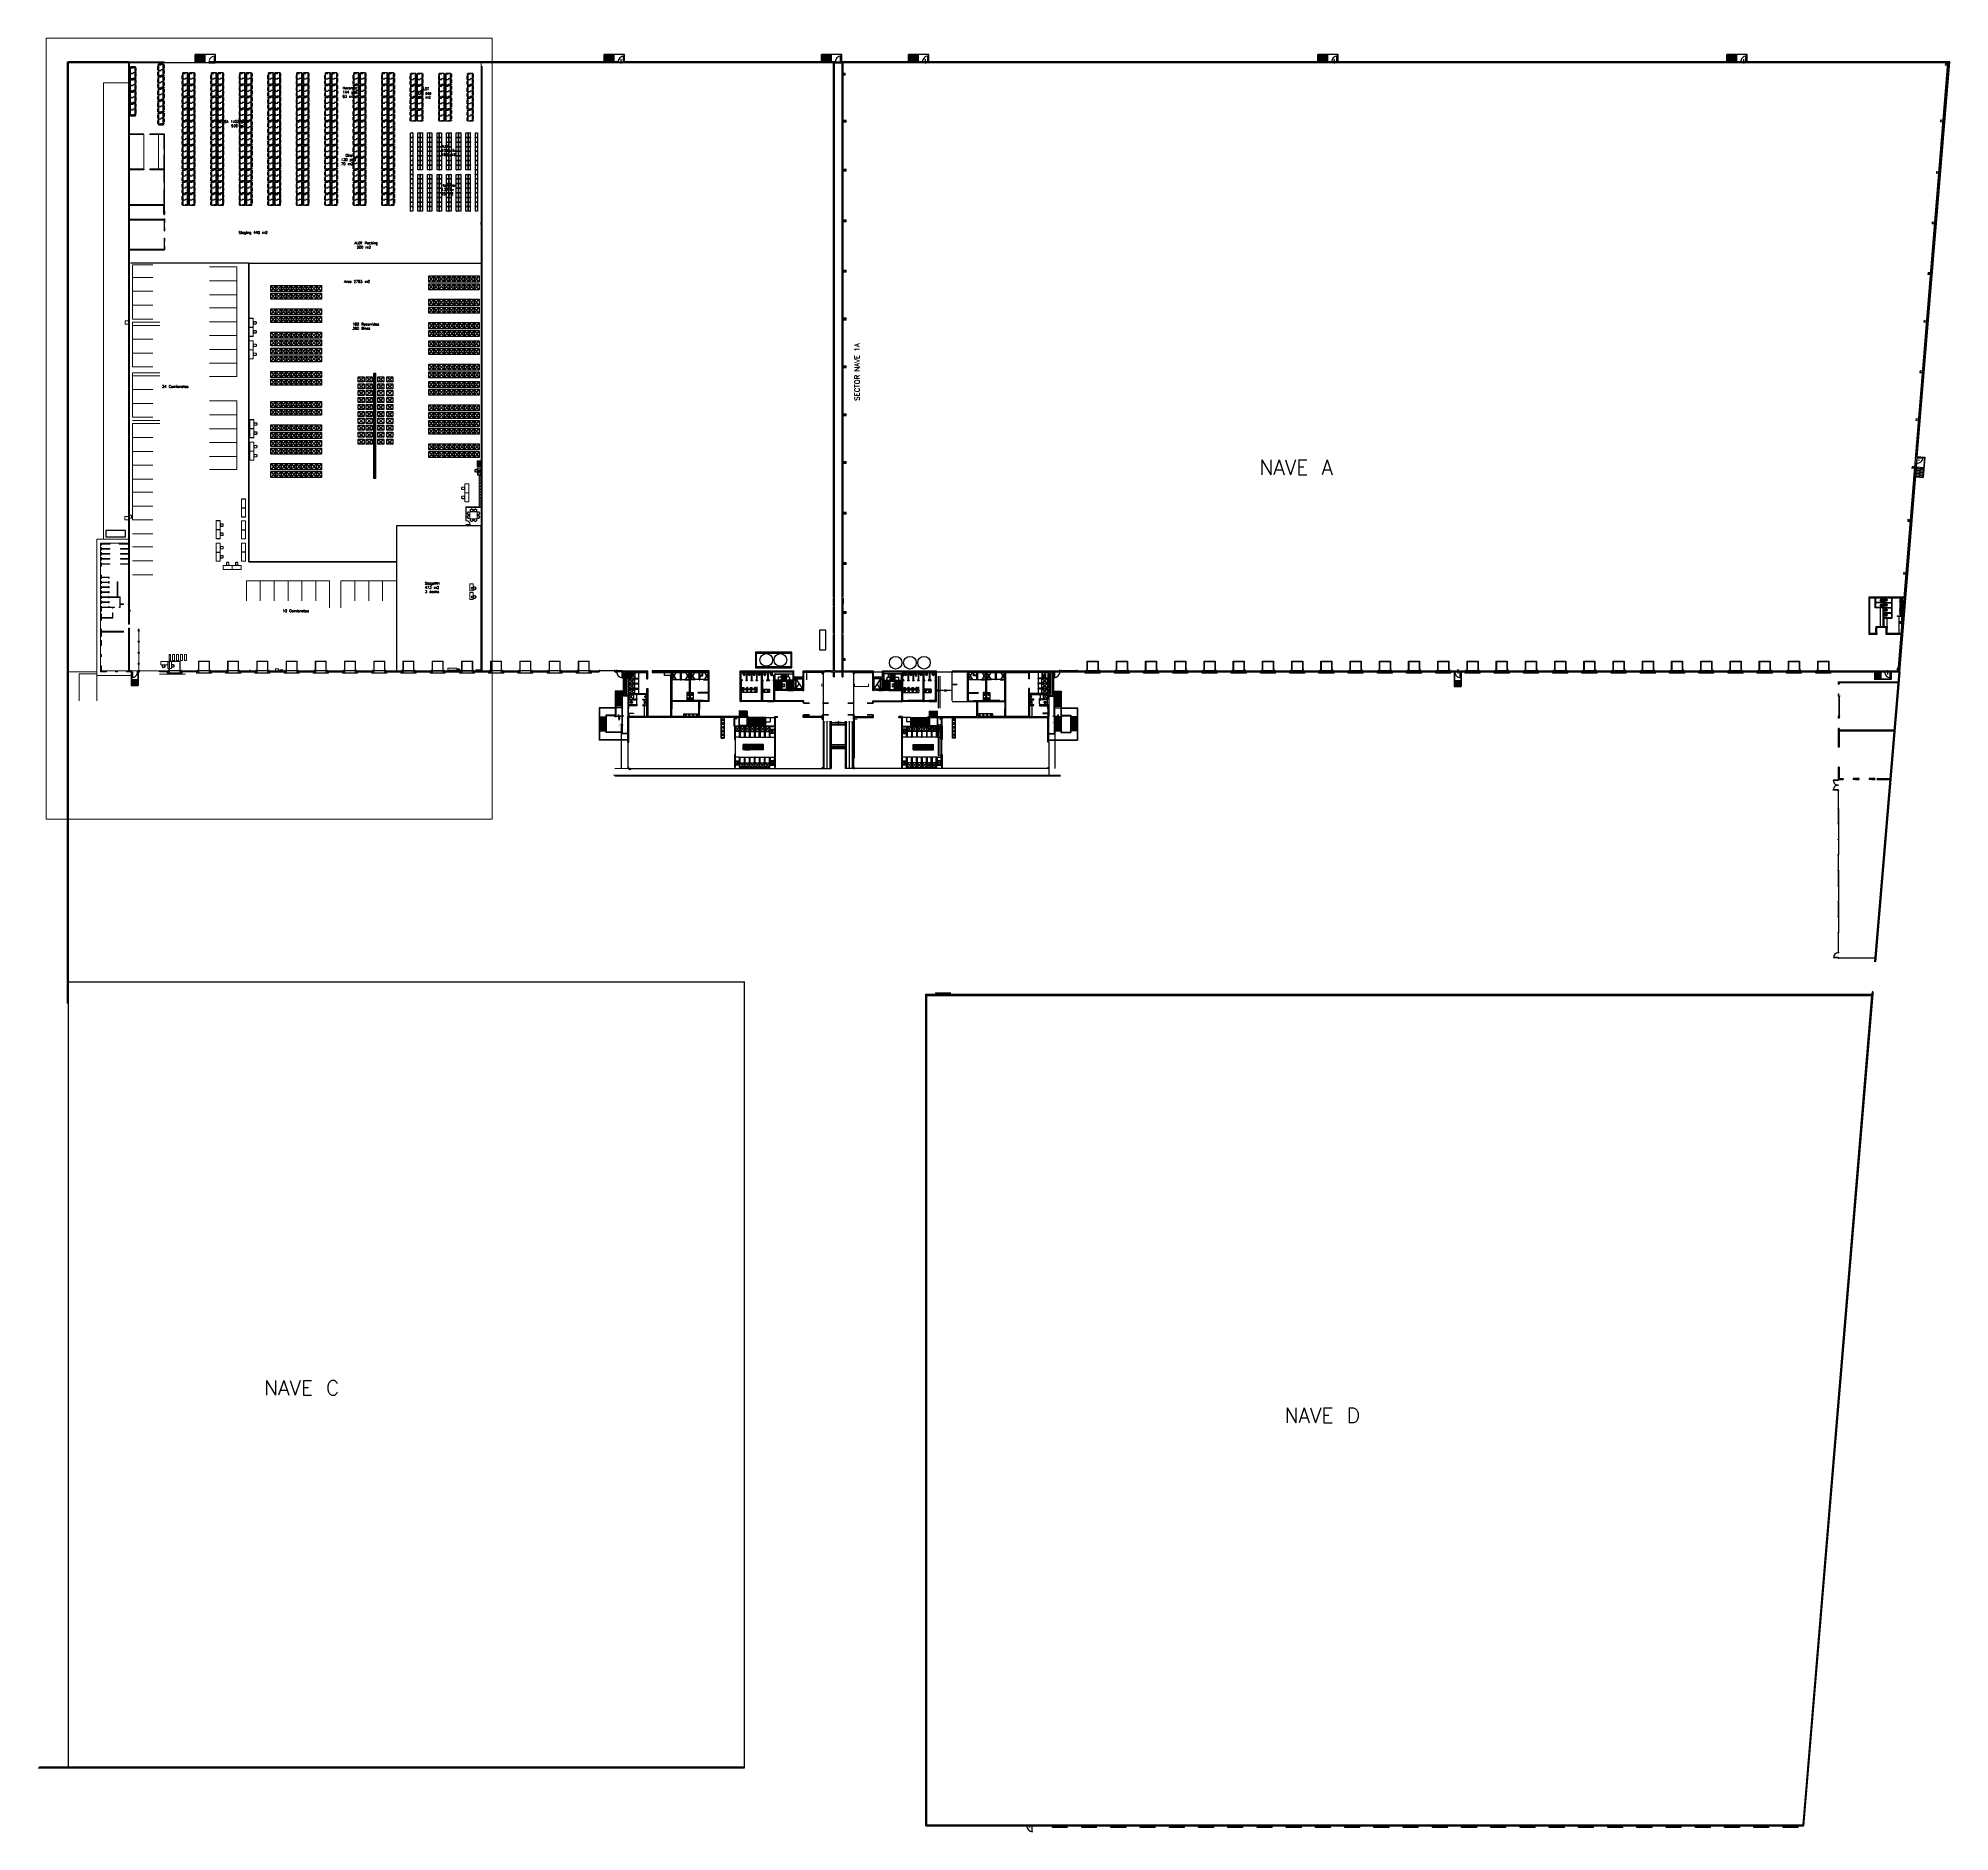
# Model space of a CAD drawing. Header units: millimetres. Extents: x 161 to 540, y 104 to 460.
import ezdxf
from ezdxf.enums import TextEntityAlignment as Align

# ---------------------------------------------------------------- set-up
doc = ezdxf.new("R2010")
doc.units = ezdxf.units.MM
for name, pattern in [('CONTINOUS', [0]), ('CONTINUA', [0]), ('DASHED', [19.05, 12.7, -6.35]), ('DASHED2', [9.525, 6.35, -3.175]), ('XKITLINE00', [0])]:
    doc.linetypes.add(name, pattern=pattern)
for name, color, linetype in [('00-SANIT', 8, 'Continuous'), ('10-CARP-SLIA', 15, 'Continuous'), ('10-M-A-150', 3, 'Continuous'), ('10-SANITARIOS', 7, 'Continuous'), ('ARQ', 1, 'Continuous'), ('ARQ-2', 8, 'CONTINOUS'), ('Durlock', 3, 'Continuous'), ('EST. LIVIANAS - LARA', 252, 'Continuous'), ('estanterías RACK', 30, 'CONTINUA'), ('Muros', 3, 'Continuous'), ('Muros Hº', 3, 'Continuous'), ('Racks', 7, 'Continuous')]:
    doc.layers.add(name, color=color, linetype=linetype)
for name, color, linetype, lineweight in [('000 ALE DURLOCK NUEVO', 30, 'Continuous', 9), ('000 ALE HATCH', 253, 'Continuous', 0), ('Armado HU', 7, 'Continuous', 0), ('Carpintería', 3, 'Continuous', 5), ('Parte', 2, 'Continuous', 0)]:
    doc.layers.add(name, color=color, linetype=linetype, lineweight=lineweight)
doc.layers.add('000 ALE MOBILIARIO', color=8, linetype='Continuous', lineweight=0, true_color=0x808080)
doc.styles.add('1-10', font='romans.shx', dxfattribs={"oblique": 15, "height": 22})
doc.styles.add('SIMPLEX', font='SIMPLEX')
doc.styles.get("Standard").update_dxf_attribs({"font": 'txt.shx'})

# ---------------------------------------------------------------- blocks, each defined once
blk = doc.blocks.new('MURAL CORTO VS')
for p, q in [((-0.225, 0), (0.225, 0)), ((-0.225, 0), (-0.225, -0.231031)), ((0.225, 0), (0.225, -0.231031)), ((-0.205224, -0.231031), (-0.225, -0.231031)), ((0.225, -0.231031), (0.205224, -0.231031))]:
    blk.add_line(p, q)
for centre, radius in [((-0.019313, -0.202847), 0.003249), ((-0.016105, -0.185791), 0.003249), ((0, -0.054976), 0.015), ((-0.007978, -0.21599), 0.003249), ((-0.000769, -0.177665), 0.003249), ((0, -0.19765), 0.003249), ((0.009364, -0.215323), 0.003249), ((0.015146, -0.184589), 0.003249), ((0.019655, -0.201348), 0.003249)]:
    blk.add_circle(centre, radius)
for centre, radius, start, end in [((-0.175256, -0.225977), 0.05, 185.800457, 242.304283), ((-0.159734, -0.243412), 0.047145, 125.639424, 214.697432), ((-0.162373, -0.201435), 0.077718, 242.304283, 263.68067), ((0, -0.555208), 0.397018, 63.881121, 118.133408), ((-0.352191, -0.375769), 0.254007, 16.680246, 44.676447), ((-0.174942, -0.329919), 0.051395, 24.937053, 85.520307), ((-0.014143, -0.25518), 0.125924, 204.925736, 276.448774), ((-0.014547, -0.255704), 0.105457, 206.562443, 277.928608), ((0.014547, -0.255704), 0.105457, 262.071392, 333.437557), ((0.014143, -0.25518), 0.125924, 263.551226, 335.074264), ((0.352191, -0.375769), 0.254007, 135.323553, 163.319754), ((0.174942, -0.329919), 0.051395, 94.479693, 155.062947), ((0.162373, -0.201435), 0.077718, 276.31933, 297.695717), ((0.159734, -0.243412), 0.047145, 325.302568, 71.387137), ((0.175256, -0.225977), 0.05, 297.695717, 354.199543)]:
    blk.add_arc(centre, radius, start, end)
blk = doc.blocks.new('Inodoro corto Pilar')
for points in [[(-0.174249, 0.153512, -0.066659), (-0.156175, 0.348488, -0.095705), (-0.093132, 0.476787, -0.015087)], [(-0.174249, 0.153512, 0.398108), (0.010141, -0.006303, 0.381756)], [(-0.128049, 0.160369, -0.08065), (-0.113821, 0.337568, -0.236142), (-0.074524, 0.393235, -0.092428), (0.010141, 0.412196, 1.125598)], [(-0.128049, 0.160369, 0.391062), (0.010141, 0.042196, -0.020403)], [(-0.093132, 0.476787, -0.231403), (-0.066714, 0.493517), (0.010141, 0.493517)], [(-0.061714, 0.493517, -0.538085), (0.081995, 0.493517, -1.991402)], [(0.010141, 0.166452, -0.071708), (-0.024533, 0.171744, -0.264886), (-0.036511, 0.187532, -0.087945), (-0.031023, 0.292004, -0.362438), (0.010141, 0.319716, 1.825448)], [(0.113413, 0.476787, 0.231403), (0.086995, 0.493517), (0.010141, 0.493517)], [(0.14833, 0.160369, 0.08065), (0.134102, 0.337568, 0.236142), (0.094806, 0.393235, 0.092428), (0.010141, 0.412196, -1.125598)], [(0.010141, 0.166452, 0.071708), (0.044814, 0.171744, 0.264886), (0.056792, 0.187532, 0.087945), (0.051304, 0.292004, 0.362438), (0.010141, 0.319716, -1.825448)], [(0.14833, 0.160369, -0.391062), (0.010141, 0.042196, 0.020403)], [(0.19453, 0.153512, -0.398108), (0.010141, -0.006303, -0.381756)], [(0.19453, 0.153512, 0.066659), (0.176456, 0.348488, 0.095705), (0.113413, 0.476787, 0.015087)]]:
    blk.add_lwpolyline(points, format="xyb")
for centre in [(-0.069859, 0.448056), (0.090141, 0.448056)]:
    blk.add_circle(centre, 0.00843)
blk.add_arc((0.010141, 0.474961), 0.05722, 18.846256, 161.153744)
blk = doc.blocks.new('SAPLS509')
at = {"lineweight": 0}
blk.add_lwpolyline([(-0.2775, 0, 0.001718), (-0.315, -0.343734, 0.390507), (-0.201432, -0.475355, 0.033242), (0, -0.485, 0.033242), (0.201432, -0.475355, 0.390507), (0.315, -0.343734, 0.001718), (0.2775, 0), (0, 0)], format="xyb", close=True, dxfattribs=at)
for points in [[(-0.173065, -0.130416, 0.224556), (-0.241145, -0.243883, 0.048132), (-0.260056, -0.370966, 0.270025), (-0.207105, -0.439046, 0.051565), (0.000917, -0.457201, 0.051565)], [(0, -0.11, 0.069784), (-0.173065, -0.130416)], [(0.173065, -0.130416, -0.224556), (0.241145, -0.243883, -0.048132), (0.260056, -0.370966, -0.270025), (0.207105, -0.439046, -0.051565), (-0.000917, -0.457201, -0.051565)], [(0, -0.11, -0.069784), (0.173065, -0.130416)]]:
    blk.add_lwpolyline(points, format="xyb", dxfattribs=at)
blk.add_circle((-0.000917, -0.18488), 0.022693, dxfattribs=at)
blk = doc.blocks.new('ø1 1-4_120x240')
h = blk.add_hatch()
h.set_pattern_fill('ANSI31', color=1)
h.set_pattern_definition([(45, (-3539.5387, -1460.2804), (-2.245064, 2.245064), [])])
h.paths.add_polyline_path([(-104, 60, 1), (-136, 60, 1)])
h = blk.add_hatch()
h.set_pattern_fill('ANSI31', color=1)
h.set_pattern_definition([(45, (-3419.5387, -1460.2804), (-2.245064, 2.245064), [])])
h.paths.add_polyline_path([(16, 60, 1), (-16, 60, 1)])
h = blk.add_hatch()
h.set_pattern_fill('ANSI31', color=1)
h.set_pattern_definition([(45, (-3299.5387, -1460.2804), (-2.245064, 2.245064), [])])
h.paths.add_polyline_path([(136, 60, 1), (104, 60, 1)])
h = blk.add_hatch()
h.set_pattern_fill('ANSI31', color=1)
h.set_pattern_definition([(45, (-3539.5387, -1580.2804), (-2.245064, 2.245064), [])])
h.paths.add_polyline_path([(-104, -60, 1), (-136, -60, 1)])
h = blk.add_hatch()
h.set_pattern_fill('ANSI31', color=1)
h.set_pattern_definition([(45, (-3419.5387, -1580.2804), (-2.245064, 2.245064), [])])
h.paths.add_polyline_path([(16, -60, 1), (-16, -60, 1)])
h = blk.add_hatch()
h.set_pattern_fill('ANSI31', color=1)
h.set_pattern_definition([(45, (-3299.5387, -1580.2804), (-2.245064, 2.245064), [])])
h.paths.add_polyline_path([(136, -60, 1), (104, -60, 1)])
at = {"color": 1}
for p, q in [((141, 60), (-141, 60)), ((-120, 81), (-120, -81)), ((0, -81), (0, 81)), ((120, -81), (120, 81)), ((-141, -60), (141, -60))]:
    blk.add_line(p, q, dxfattribs=at)
at = {"color": 3}
for centre in [(-120, 60), (0, 60), (120, 60), (-120, -60), (0, -60), (120, -60)]:
    blk.add_circle(centre, 15.8, dxfattribs=at)
blk = doc.blocks.new('A$C405C2F4E')
at = {"layer": 'Parte', "color": 2, "linetype": 'XKITLINE00', "lineweight": 0}
for p, q in [((249.99646, 116364.996836), (249.99646, 116749.996836)), ((249.99646, 116749.996836), (649.99646, 116749.996836)), ((649.99646, 116364.996836), (249.99646, 116364.996836)), ((649.99646, 116749.996836), (649.99646, 116364.996836)), ((240, 107050), (240, 107450)), ((240, 107450), (840, 107450)), ((840, 107050), (240, 107050)), ((840, 107450), (840, 107050)), ((840, 97700), (240, 97700)), ((240, 97300), (240, 97700)), ((840, 97300), (240, 97300)), ((840, 97300), (840, 97700)), ((840, 87700), (240, 87700)), ((240, 87300), (240, 87700)), ((840, 87300), (240, 87300)), ((840, 87300), (840, 87700)), ((840, 77700), (240, 77700)), ((240, 77300), (240, 77700)), ((840, 77300), (240, 77300)), ((840, 77300), (840, 77700)), ((840, 68200), (240, 68200)), ((240, 67800), (240, 68200)), ((840, 67800), (240, 67800)), ((840, 67800), (840, 68200)), ((840, 58700), (240, 58700)), ((240, 58300), (240, 58700)), ((840, 58300), (240, 58300)), ((840, 58300), (840, 58700)), ((840, 49200), (240, 49200)), ((240, 48800), (240, 49200)), ((840, 48800), (240, 48800)), ((840, 48800), (840, 49200)), ((840, 39700), (240, 39700)), ((240, 39300), (240, 39700)), ((840, 39300), (240, 39300)), ((840, 39300), (840, 39700)), ((840, 29700), (240, 29700)), ((240, 29300), (240, 29700)), ((840, 29300), (240, 29300)), ((840, 29300), (840, 29700)), ((840, 19700), (240, 19700)), ((240, 19300), (240, 19700)), ((840, 19300), (240, 19300)), ((840, 19300), (840, 19700)), ((840, 9950), (240, 9950)), ((240, 9550), (240, 9950)), ((840, 9550), (240, 9550)), ((840, 9550), (840, 9950)), ((250, 250.004419), (250, 635.004419)), ((250, 635.004419), (650, 635.004419)), ((650, 250.004419), (250, 250.004419)), ((650, 635.004419), (650, 250.004419))]:
    blk.add_line(p, q, dxfattribs=at)
at = {"layer": 'Parte', "color": 3, "linetype": 'XKITLINE00', "lineweight": 0}
for p, q in [((624.99646, 116719.996836), (274.99646, 116719.996836)), ((274.99646, 116719.996836), (274.99646, 116707.296836)), ((442.31646, 116707.296836), (274.99646, 116707.296836)), ((274.99646, 116407.696836), (274.99646, 116394.996836)), ((442.31646, 116407.696836), (274.99646, 116407.696836)), ((274.99646, 116394.996836), (624.99646, 116394.996836)), ((444.030882, 116706.955816), (442.31646, 116707.296836)), ((444.030882, 116408.037856), (442.31646, 116407.696836)), ((445.484299, 116705.984674), (444.030882, 116706.955816)), ((445.484299, 116409.008997), (444.030882, 116408.037856)), ((445.484299, 116705.984674), (446.455441, 116704.531258)), ((446.455441, 116410.462414), (445.484299, 116409.008997)), ((446.455441, 116704.531258), (446.79646, 116702.816836)), ((446.79646, 116412.176836), (446.455441, 116410.462414)), ((446.79646, 116702.816836), (446.79646, 116412.176836)), ((453.19646, 116702.816836), (453.53748, 116704.531258)), ((453.19646, 116412.176836), (453.19646, 116702.816836)), ((453.53748, 116410.462414), (453.19646, 116412.176836)), ((453.53748, 116704.531258), (454.508622, 116705.984674)), ((454.508622, 116409.008997), (453.53748, 116410.462414)), ((454.508622, 116705.984674), (455.962039, 116706.955816)), ((454.508622, 116409.008997), (455.962039, 116408.037856)), ((455.962039, 116706.955816), (457.67646, 116707.296836)), ((455.962039, 116408.037856), (457.67646, 116407.696836)), ((457.67646, 116707.296836), (624.99646, 116707.296836)), ((624.99646, 116407.696836), (457.67646, 116407.696836)), ((624.99646, 116719.996836), (624.99646, 116707.296836)), ((624.99646, 116394.996836), (624.99646, 116407.696836)), ((280, 107095), (280, 107405)), ((280, 107405), (292.7, 107405)), ((292.7, 107095), (280, 107095)), ((292.7, 107255.76), (292.7, 107405)), ((292.955765, 107254.474184), (292.7, 107255.76)), ((292.7, 107244.24), (292.955765, 107245.525816)), ((292.7, 107095), (292.7, 107244.24)), ((293.684122, 107253.384121), (292.955765, 107254.474184)), ((292.955765, 107245.525816), (293.684122, 107246.615879)), ((293.684122, 107253.384121), (294.774184, 107252.655765)), ((293.684122, 107246.615879), (294.774184, 107247.344235)), ((294.774184, 107252.655765), (296.06, 107252.4)), ((294.774184, 107247.344235), (296.06, 107247.6)), ((788.94, 107252.4), (296.06, 107252.4)), ((788.94, 107247.6), (296.06, 107247.6)), ((790.225817, 107252.655765), (788.94, 107252.4)), ((790.225817, 107247.344235), (788.94, 107247.6)), ((791.315879, 107253.384121), (790.225817, 107252.655765)), ((791.315879, 107246.615879), (790.225817, 107247.344235)), ((792.044236, 107254.474184), (791.315879, 107253.384121)), ((791.315879, 107246.615879), (792.044236, 107245.525816)), ((792.3, 107255.76), (792.044236, 107254.474184)), ((792.044236, 107245.525816), (792.3, 107244.24)), ((805, 107405), (792.3, 107405)), ((792.3, 107405), (792.3, 107255.76)), ((792.3, 107244.24), (792.3, 107095)), ((805, 107095), (792.3, 107095)), ((805, 107405), (805, 107095)), ((280, 97345), (280, 97655)), ((280, 97655), (292.7, 97655)), ((292.7, 97345), (280, 97345)), ((292.7, 97505.76), (292.7, 97655)), ((292.955765, 97504.474184), (292.7, 97505.76)), ((292.7, 97494.24), (292.955765, 97495.525816)), ((292.7, 97345), (292.7, 97494.24)), ((293.684122, 97503.384121), (292.955765, 97504.474184)), ((292.955765, 97495.525816), (293.684122, 97496.615879)), ((293.684122, 97503.384121), (294.774184, 97502.655765)), ((293.684122, 97496.615879), (294.774184, 97497.344235)), ((294.774184, 97502.655765), (296.06, 97502.4)), ((294.774184, 97497.344235), (296.06, 97497.6)), ((296.06, 97502.4), (788.94, 97502.4)), ((788.94, 97497.6), (296.06, 97497.6)), ((790.225817, 97502.655765), (788.94, 97502.4)), ((790.225817, 97497.344235), (788.94, 97497.6)), ((791.315879, 97503.384121), (790.225817, 97502.655765)), ((791.315879, 97496.615879), (790.225817, 97497.344235)), ((792.044236, 97504.474184), (791.315879, 97503.384121)), ((791.315879, 97496.615879), (792.044236, 97495.525816)), ((792.3, 97505.76), (792.044236, 97504.474184)), ((792.044236, 97495.525816), (792.3, 97494.24)), ((805, 97655), (792.3, 97655)), ((792.3, 97655), (792.3, 97505.76)), ((792.3, 97494.24), (792.3, 97345)), ((805, 97345), (792.3, 97345)), ((805, 97655), (805, 97345)), ((280, 87345), (280, 87655)), ((280, 87655), (292.7, 87655)), ((292.7, 87345), (280, 87345)), ((292.7, 87505.76), (292.7, 87655)), ((292.955765, 87504.474184), (292.7, 87505.76)), ((292.7, 87494.24), (292.955765, 87495.525816)), ((292.7, 87345), (292.7, 87494.24)), ((293.684122, 87503.384121), (292.955765, 87504.474184)), ((292.955765, 87495.525816), (293.684122, 87496.615879)), ((293.684122, 87503.384121), (294.774184, 87502.655765)), ((293.684122, 87496.615879), (294.774184, 87497.344235)), ((294.774184, 87502.655765), (296.06, 87502.4)), ((294.774184, 87497.344235), (296.06, 87497.6)), ((296.06, 87502.4), (788.94, 87502.4)), ((788.94, 87497.6), (296.06, 87497.6)), ((790.225817, 87502.655765), (788.94, 87502.4)), ((790.225817, 87497.344235), (788.94, 87497.6)), ((791.315879, 87503.384121), (790.225817, 87502.655765)), ((791.315879, 87496.615879), (790.225817, 87497.344235)), ((792.044236, 87504.474184), (791.315879, 87503.384121)), ((791.315879, 87496.615879), (792.044236, 87495.525816)), ((792.3, 87505.76), (792.044236, 87504.474184)), ((792.044236, 87495.525816), (792.3, 87494.24)), ((805, 87655), (792.3, 87655)), ((792.3, 87655), (792.3, 87505.76)), ((792.3, 87494.24), (792.3, 87345)), ((805, 87345), (792.3, 87345)), ((805, 87655), (805, 87345)), ((280, 77345), (280, 77655)), ((280, 77655), (292.7, 77655)), ((292.7, 77345), (280, 77345)), ((292.7, 77505.76), (292.7, 77655)), ((292.955765, 77504.474184), (292.7, 77505.76)), ((292.7, 77494.24), (292.955765, 77495.525816)), ((292.7, 77345), (292.7, 77494.24)), ((293.684122, 77503.384121), (292.955765, 77504.474184)), ((292.955765, 77495.525816), (293.684122, 77496.615879)), ((293.684122, 77503.384121), (294.774184, 77502.655765)), ((293.684122, 77496.615879), (294.774184, 77497.344235)), ((294.774184, 77502.655765), (296.06, 77502.4)), ((294.774184, 77497.344235), (296.06, 77497.6)), ((296.06, 77502.4), (788.94, 77502.4)), ((788.94, 77497.6), (296.06, 77497.6)), ((790.225817, 77502.655765), (788.94, 77502.4)), ((790.225817, 77497.344235), (788.94, 77497.6)), ((791.315879, 77503.384121), (790.225817, 77502.655765)), ((791.315879, 77496.615879), (790.225817, 77497.344235)), ((792.044236, 77504.474184), (791.315879, 77503.384121)), ((791.315879, 77496.615879), (792.044236, 77495.525816)), ((792.3, 77505.76), (792.044236, 77504.474184)), ((792.044236, 77495.525816), (792.3, 77494.24)), ((805, 77655), (792.3, 77655)), ((792.3, 77655), (792.3, 77505.76)), ((792.3, 77494.24), (792.3, 77345)), ((805, 77345), (792.3, 77345)), ((805, 77655), (805, 77345)), ((280, 67845), (280, 68155)), ((280, 68155), (292.7, 68155)), ((292.7, 67845), (280, 67845)), ((292.7, 68005.76), (292.7, 68155)), ((292.955765, 68004.474184), (292.7, 68005.76)), ((292.7, 67994.24), (292.955765, 67995.525816)), ((292.7, 67845), (292.7, 67994.24)), ((293.684122, 68003.384121), (292.955765, 68004.474184)), ((292.955765, 67995.525816), (293.684122, 67996.615879)), ((293.684122, 68003.384121), (294.774184, 68002.655765)), ((293.684122, 67996.615879), (294.774184, 67997.344235)), ((294.774184, 68002.655765), (296.06, 68002.4)), ((294.774184, 67997.344235), (296.06, 67997.6)), ((296.06, 68002.4), (788.94, 68002.4)), ((788.94, 67997.6), (296.06, 67997.6)), ((790.225817, 68002.655765), (788.94, 68002.4)), ((790.225817, 67997.344235), (788.94, 67997.6)), ((791.315879, 68003.384121), (790.225817, 68002.655765)), ((791.315879, 67996.615879), (790.225817, 67997.344235)), ((792.044236, 68004.474184), (791.315879, 68003.384121)), ((791.315879, 67996.615879), (792.044236, 67995.525816)), ((792.3, 68005.76), (792.044236, 68004.474184)), ((792.044236, 67995.525816), (792.3, 67994.24)), ((805, 68155), (792.3, 68155)), ((792.3, 68155), (792.3, 68005.76)), ((792.3, 67994.24), (792.3, 67845)), ((805, 67845), (792.3, 67845)), ((805, 68155), (805, 67845)), ((280, 58345), (280, 58655)), ((280, 58655), (292.7, 58655)), ((292.7, 58345), (280, 58345)), ((292.7, 58505.76), (292.7, 58655)), ((292.955765, 58504.474184), (292.7, 58505.76)), ((292.7, 58494.24), (292.955765, 58495.525816)), ((292.7, 58345), (292.7, 58494.24)), ((293.684122, 58503.384121), (292.955765, 58504.474184)), ((292.955765, 58495.525816), (293.684122, 58496.615879)), ((293.684122, 58503.384121), (294.774184, 58502.655765)), ((293.684122, 58496.615879), (294.774184, 58497.344235)), ((294.774184, 58502.655765), (296.06, 58502.4)), ((294.774184, 58497.344235), (296.06, 58497.6)), ((296.06, 58502.4), (788.94, 58502.4)), ((788.94, 58497.6), (296.06, 58497.6)), ((790.225817, 58502.655765), (788.94, 58502.4)), ((790.225817, 58497.344235), (788.94, 58497.6)), ((791.315879, 58503.384121), (790.225817, 58502.655765)), ((791.315879, 58496.615879), (790.225817, 58497.344235)), ((792.044236, 58504.474184), (791.315879, 58503.384121)), ((791.315879, 58496.615879), (792.044236, 58495.525816)), ((792.3, 58505.76), (792.044236, 58504.474184)), ((792.044236, 58495.525816), (792.3, 58494.24)), ((805, 58655), (792.3, 58655)), ((792.3, 58655), (792.3, 58505.76)), ((792.3, 58494.24), (792.3, 58345)), ((805, 58345), (792.3, 58345)), ((805, 58655), (805, 58345)), ((280, 48845), (280, 49155)), ((280, 49155), (292.7, 49155)), ((292.7, 48845), (280, 48845)), ((292.7, 49005.76), (292.7, 49155)), ((292.955765, 49004.474184), (292.7, 49005.76)), ((292.7, 48994.24), (292.955765, 48995.525816)), ((292.7, 48845), (292.7, 48994.24)), ((293.684122, 49003.384121), (292.955765, 49004.474184)), ((292.955765, 48995.525816), (293.684122, 48996.615879)), ((293.684122, 49003.384121), (294.774184, 49002.655765)), ((293.684122, 48996.615879), (294.774184, 48997.344235)), ((294.774184, 49002.655765), (296.06, 49002.4)), ((294.774184, 48997.344235), (296.06, 48997.6)), ((296.06, 49002.4), (788.94, 49002.4)), ((788.94, 48997.6), (296.06, 48997.6)), ((790.225817, 49002.655765), (788.94, 49002.4)), ((790.225817, 48997.344235), (788.94, 48997.6)), ((791.315879, 49003.384121), (790.225817, 49002.655765)), ((791.315879, 48996.615879), (790.225817, 48997.344235)), ((792.044236, 49004.474184), (791.315879, 49003.384121)), ((791.315879, 48996.615879), (792.044236, 48995.525816)), ((792.3, 49005.76), (792.044236, 49004.474184)), ((792.044236, 48995.525816), (792.3, 48994.24)), ((805, 49155), (792.3, 49155)), ((792.3, 49155), (792.3, 49005.76)), ((792.3, 48994.24), (792.3, 48845)), ((805, 48845), (792.3, 48845)), ((805, 49155), (805, 48845)), ((280, 39345), (280, 39655)), ((280, 39655), (292.7, 39655)), ((292.7, 39345), (280, 39345)), ((292.7, 39505.76), (292.7, 39655)), ((292.955765, 39504.474184), (292.7, 39505.76)), ((292.7, 39494.24), (292.955765, 39495.525816)), ((292.7, 39345), (292.7, 39494.24)), ((293.684122, 39503.384121), (292.955765, 39504.474184)), ((292.955765, 39495.525816), (293.684122, 39496.615879)), ((293.684122, 39503.384121), (294.774184, 39502.655765)), ((293.684122, 39496.615879), (294.774184, 39497.344235)), ((294.774184, 39502.655765), (296.06, 39502.4)), ((294.774184, 39497.344235), (296.06, 39497.6)), ((296.06, 39502.4), (788.94, 39502.4)), ((788.94, 39497.6), (296.06, 39497.6)), ((790.225817, 39502.655765), (788.94, 39502.4)), ((790.225817, 39497.344235), (788.94, 39497.6)), ((791.315879, 39503.384121), (790.225817, 39502.655765)), ((791.315879, 39496.615879), (790.225817, 39497.344235)), ((792.044236, 39504.474184), (791.315879, 39503.384121)), ((791.315879, 39496.615879), (792.044236, 39495.525816)), ((792.3, 39505.76), (792.044236, 39504.474184)), ((792.044236, 39495.525816), (792.3, 39494.24)), ((805, 39655), (792.3, 39655)), ((792.3, 39655), (792.3, 39505.76)), ((792.3, 39494.24), (792.3, 39345)), ((805, 39345), (792.3, 39345)), ((805, 39655), (805, 39345)), ((280, 29345), (280, 29655)), ((280, 29655), (292.7, 29655)), ((292.7, 29345), (280, 29345)), ((292.7, 29505.76), (292.7, 29655)), ((292.955765, 29504.474184), (292.7, 29505.76)), ((292.7, 29494.24), (292.955765, 29495.525816)), ((292.7, 29345), (292.7, 29494.24)), ((293.684122, 29503.384121), (292.955765, 29504.474184)), ((292.955765, 29495.525816), (293.684122, 29496.615879)), ((293.684122, 29503.384121), (294.774184, 29502.655765)), ((293.684122, 29496.615879), (294.774184, 29497.344235)), ((294.774184, 29502.655765), (296.06, 29502.4)), ((294.774184, 29497.344235), (296.06, 29497.6)), ((296.06, 29502.4), (788.94, 29502.4)), ((788.94, 29497.6), (296.06, 29497.6)), ((790.225817, 29502.655765), (788.94, 29502.4)), ((790.225817, 29497.344235), (788.94, 29497.6)), ((791.315879, 29503.384121), (790.225817, 29502.655765)), ((791.315879, 29496.615879), (790.225817, 29497.344235)), ((792.044236, 29504.474184), (791.315879, 29503.384121)), ((791.315879, 29496.615879), (792.044236, 29495.525816)), ((792.3, 29505.76), (792.044236, 29504.474184)), ((792.044236, 29495.525816), (792.3, 29494.24)), ((805, 29655), (792.3, 29655)), ((792.3, 29655), (792.3, 29505.76)), ((792.3, 29494.24), (792.3, 29345)), ((805, 29345), (792.3, 29345)), ((805, 29655), (805, 29345)), ((280, 19345), (280, 19655)), ((280, 19655), (292.7, 19655)), ((292.7, 19345), (280, 19345)), ((292.7, 19505.76), (292.7, 19655)), ((292.955765, 19504.474184), (292.7, 19505.76)), ((292.7, 19494.24), (292.955765, 19495.525816)), ((292.7, 19345), (292.7, 19494.24)), ((293.684122, 19503.384121), (292.955765, 19504.474184)), ((292.955765, 19495.525816), (293.684122, 19496.615879)), ((293.684122, 19503.384121), (294.774184, 19502.655765)), ((293.684122, 19496.615879), (294.774184, 19497.344235)), ((294.774184, 19502.655765), (296.06, 19502.4)), ((294.774184, 19497.344235), (296.06, 19497.6)), ((296.06, 19502.4), (788.94, 19502.4)), ((788.94, 19497.6), (296.06, 19497.6)), ((790.225817, 19502.655765), (788.94, 19502.4)), ((790.225817, 19497.344235), (788.94, 19497.6)), ((791.315879, 19503.384121), (790.225817, 19502.655765)), ((791.315879, 19496.615879), (790.225817, 19497.344235)), ((792.044236, 19504.474184), (791.315879, 19503.384121)), ((791.315879, 19496.615879), (792.044236, 19495.525816)), ((792.3, 19505.76), (792.044236, 19504.474184)), ((792.044236, 19495.525816), (792.3, 19494.24)), ((805, 19655), (792.3, 19655)), ((792.3, 19655), (792.3, 19505.76)), ((792.3, 19494.24), (792.3, 19345)), ((805, 19345), (792.3, 19345)), ((805, 19655), (805, 19345)), ((280, 9595), (280, 9905)), ((280, 9905), (292.7, 9905)), ((292.7, 9595), (280, 9595)), ((292.7, 9755.76), (292.7, 9905)), ((292.955765, 9754.474184), (292.7, 9755.76)), ((292.7, 9744.24), (292.955765, 9745.525816)), ((292.7, 9595), (292.7, 9744.24)), ((293.684122, 9753.384121), (292.955765, 9754.474184)), ((292.955765, 9745.525816), (293.684122, 9746.615879)), ((293.684122, 9753.384121), (294.774184, 9752.655765)), ((293.684122, 9746.615879), (294.774184, 9747.344235)), ((294.774184, 9752.655765), (296.06, 9752.4)), ((294.774184, 9747.344235), (296.06, 9747.6)), ((296.06, 9752.4), (788.94, 9752.4)), ((296.06, 9747.6), (788.94, 9747.6)), ((790.225817, 9752.655765), (788.94, 9752.4)), ((790.225817, 9747.344235), (788.94, 9747.6)), ((791.315879, 9753.384121), (790.225817, 9752.655765)), ((791.315879, 9746.615879), (790.225817, 9747.344235)), ((792.044236, 9754.474184), (791.315879, 9753.384121)), ((791.315879, 9746.615879), (792.044236, 9745.525816)), ((792.3, 9755.76), (792.044236, 9754.474184)), ((792.044236, 9745.525816), (792.3, 9744.24)), ((805, 9905), (792.3, 9905)), ((792.3, 9905), (792.3, 9755.76)), ((792.3, 9744.24), (792.3, 9595)), ((805, 9595), (792.3, 9595)), ((805, 9905), (805, 9595)), ((605, 606.004419), (295, 606.004419)), ((295, 606.004419), (295, 598.104419)), ((295, 598.104419), (444.24, 598.104419)), ((295, 287.904419), (295, 280.004419)), ((444.24, 287.904419), (295, 287.904419)), ((295, 280.004419), (605, 280.004419)), ((444.24, 598.104419), (445.525817, 597.848654)), ((445.525817, 288.160184), (444.24, 287.904419)), ((445.525817, 597.848654), (446.615879, 597.120298)), ((446.615879, 288.88854), (445.525817, 288.160184)), ((446.615879, 597.120298), (447.344236, 596.030236)), ((447.344236, 289.978603), (446.615879, 288.88854)), ((447.344236, 596.030236), (447.6, 594.744419)), ((447.6, 291.264419), (447.344236, 289.978603)), ((447.6, 594.744419), (447.6, 291.264419)), ((452.4, 594.744419), (452.655765, 596.030236)), ((452.4, 291.264419), (452.4, 594.744419)), ((452.655765, 289.978603), (452.4, 291.264419)), ((452.655765, 596.030236), (453.384122, 597.120298)), ((453.384122, 288.88854), (452.655765, 289.978603)), ((453.384122, 597.120298), (454.474184, 597.848654)), ((454.474184, 288.160184), (453.384122, 288.88854)), ((454.474184, 597.848654), (455.76, 598.104419)), ((455.76, 287.904419), (454.474184, 288.160184)), ((455.76, 598.104419), (605, 598.104419)), ((605, 287.904419), (455.76, 287.904419)), ((605, 606.004419), (605, 598.104419)), ((605, 280.004419), (605, 287.904419))]:
    blk.add_line(p, q, dxfattribs=at)
blk = doc.blocks.new('dispenser de agua')
for p, q in [((-0.166387, 0.150042), (-0.166387, -0.149958)), ((0.153613, 0.150042), (-0.166387, 0.150042)), ((0.153613, -0.149958), (0.153613, 0.150042)), ((-0.166387, -0.149958), (0.153613, -0.149958))]:
    blk.add_line(p, q)
blk.add_circle((0, 0), 0.113377)
blk = doc.blocks.new('A$C6E4A3011')
for p, q in [((0.176254, 0.57), (0.176254, 0.55)), ((0.176254, 0.02), (0.176254, 0.04)), ((0.196254, 0.59), (0.436254, 0.59)), ((0.196254, 0.53), (0.436254, 0.53)), ((0.196254, 0.06), (0.436254, 0.06)), ((0.196254, 0), (0.436254, 0)), ((0.456254, 0.57), (0.456254, 0.55)), ((0.456254, 0.02), (0.456254, 0.04))]:
    blk.add_line(p, q)
blk.add_lwpolyline([(0.317655, 0.52), (0.217655, 0.52, 0.414214), (0.097655, 0.4), (0.097655, 0.19, 0.414214), (0.217655, 0.07), (0.317655, 0.07, 0.414214), (0.517655, 0.27), (0.517655, 0.32, 0.414214)], format="xyb", close=True)
for points in [[(0.527655, 0.295), (0.527655, 0.32, 0.178789), (0.477228, 0.456515)], [(0.527655, 0.295), (0.527655, 0.27, -0.178789), (0.477228, 0.133485)], [(0.597655, 0.295), (0.597655, 0.32, 0.207449), (0.4998, 0.479424)], [(0.597655, 0.295), (0.597655, 0.27, -0.207449), (0.4998, 0.110575)]]:
    blk.add_lwpolyline(points, format="xyb")
for centre, radius, start, end in [((0.196254, 0.57), 0.02, 90, 180), ((0.196254, 0.55), 0.02, 180, 270), ((0.196254, 0.04), 0.02, 90, 180), ((0.196254, 0.02), 0.02, 180, 270), ((0.436254, 0.57), 0.02, 0, 90), ((0.436254, 0.55), 0.02, 270, 0), ((0.436254, 0.04), 0.02, 0, 90), ((0.436254, 0.02), 0.02, 270, 0), ((0.492137, 0.464399), 0.016866, 62.979511, 207.872446), ((0.492137, 0.1256), 0.016866, 152.127554, 297.020489)]:
    blk.add_arc(centre, radius, start, end)
blk = doc.blocks.new('1.4x0.7')
blk.add_lwpolyline([(-1.4, 0), (0, 0), (0, 0.7), (-1.4, 0.7), (-1.4, 0)])
at = {"extrusion": (0, 0, -1), "zscale": -1, "rotation": 270}
blk.add_blockref('A$C6E4A3011', (0.585878, 0.047655), dxfattribs=at)
blk = doc.blocks.new('puerta 90 ale')
at = {"lineweight": 0}
for p, q in [((0, 0.9), (0, 0.85)), ((0, 0.85), (0.1, 0.85)), ((0, 0), (0, 0.05)), ((0, 0.05), (0.1, 0.05)), ((0.1, 0.85), (0.1, 0.9)), ((0.1, 0.05), (0.1, 0))]:
    blk.add_line(p, q, dxfattribs=at)
blk.add_lwpolyline([(-0.8, 0.05), (-0.8, 0.1), (0, 0.1), (0, 0.05)], close=True, dxfattribs=at)
blk.add_lwpolyline([(-0.75, 0.1), (-0.75, 0.15), (-0.63, 0.15), (-0.63, 0.14), (-0.74, 0.14), (-0.74, 0.1)], dxfattribs=at)
blk.add_arc((0, 0.05), 0.8, 90, 176.4167, dxfattribs=at)
blk = doc.blocks.new('MESA DE TRABAJO')
for points in [[(1.8, 0.8), (0, 0.8), (0, 0), (1.8, 0), (1.8, 0.8)], [(0, 0), (0.025, 0), (0.025, 0.775), (1.775, 0.775), (1.775, 0), (1.8, 0)]]:
    blk.add_lwpolyline(points)
blk = doc.blocks.new('IRI-OCASA-Layout R 9$1$OCA_SILLA-13')
for p, q in [((0.0549, 0.05), (0.0549, 0.4483)), ((0.1049, 0.4983), (0.5023, 0.4983)), ((0.5023, 0), (0.1049, 0)), ((0.5523, 0.4483), (0.5523, 0.05))]:
    blk.add_line(p, q)
for points in [[(0, 0.1087), (0, 0.3889), (0.0427, 0.3889), (0.0427, 0.1087)], [(0.1654, 0.4663), (0.1654, 0.4876), (0.4749, 0.4876), (0.4749, 0.4663)], [(0.1681, 0.0207), (0.1681, 0.0394), (0.4749, 0.0394), (0.4749, 0.0207)]]:
    blk.add_lwpolyline(points, close=True)
for centre, start, end in [((0.1049, 0.4483), 90, 180), ((0.1049, 0.05), 180, 270), ((0.5023, 0.4483), 0, 90), ((0.5023, 0.05), 270, 0)]:
    blk.add_arc(centre, 0.05, start, end)
blk = doc.blocks.new('PALOMAR')
at = {"layer": '000 ALE MOBILIARIO'}
for p, q in [((275790.452542, 112253.565249), (275790.852542, 112253.565249)), ((275790.452542, 112253.265249), (275790.852542, 112253.265249)), ((275790.452542, 112252.965249), (275790.852542, 112252.965249)), ((275790.452542, 112252.665249), (275790.852542, 112252.665249))]:
    blk.add_line(p, q, dxfattribs=at)
blk.add_lwpolyline([(275790.452542, 112252.365249), (275790.452542, 112253.865249), (275790.852542, 112253.865249), (275790.852542, 112252.365249)], close=True, dxfattribs=at)
blk = doc.blocks.new('CARRO')
h = blk.add_hatch()
h.set_pattern_fill('_USER', color=256, scale=0.04, double=1, pattern_type=0)
h.set_pattern_definition([(0, (-275629.39597, -112305.056554), (0, 0.04), []), (90, (-275629.39597, -112305.056554), (-0.04, 0), [])])
h.paths.add_polyline_path([(0, 0.7), (1.2, 0.7), (1.2, 0), (0, 0)])
blk.add_lwpolyline([(0, 0.7), (1.2, 0.7), (1.2, 0), (0, 0), (0, 0.7)])
blk = doc.blocks.new('A$C0D016993')
at = {"color": 253, "linetype": 'DASHED', "ltscale": 0.05}
blk.add_lwpolyline([(0, 1.2), (1, 1.2), (1, 0), (0, 0), (0, 1.2)], dxfattribs=at)
blk = doc.blocks.new('m1bblock')
at = {"color": 253}
blk.add_line((-749.056764, 661.35059), (-749.056764, 660.35059), dxfattribs=at)
at = {"layer": 'estanterías RACK'}
for p, q in [((-749.056764, 661.35059), (-746.756764, 661.35059)), ((-746.756764, 661.30059), (-749.056764, 661.30059)), ((-746.756764, 660.40059), (-749.056764, 660.40059)), ((-746.756764, 660.35059), (-749.056764, 660.35059)), ((-746.756764, 661.35059), (-746.756764, 660.35059))]:
    blk.add_line(p, q, dxfattribs=at)
at = {"color": 253, "rotation": 180}
for p in [(-747.956764, 661.45059, -15953.831269), (-746.856764, 661.45059, -15953.831269)]:
    blk.add_blockref('A$C0D016993', p, dxfattribs=at)
blk = doc.blocks.new('estanteria_liviana_90x45')
for p, q in [((-0.9125, 0.448), (-0.9125, 0.416)), ((-0.9105, 0.416), (-0.9125, 0.416)), ((-0.9125, 0.003), (-0.9125, 0.035)), ((-0.9105, 0.035), (-0.9125, 0.035)), ((-0.9105, 0.448), (-0.9105, 0.416)), ((-0.9105, 0.003), (-0.9105, 0.035)), ((-0.8755, 0.453), (-0.9075, 0.453)), ((-0.8755, 0.451), (-0.9075, 0.451)), ((-0.8755, 0), (-0.9075, 0)), ((-0.8755, 0.451), (-0.8755, 0.453)), ((-0.8755, 0), (-0.8755, -0.002)), ((-0.0345, 0.453), (-0.0025, 0.453)), ((-0.0345, 0.451), (-0.0345, 0.453)), ((-0.0345, 0.451), (-0.0025, 0.451)), ((-0.0345, 0), (-0.0025, 0)), ((-0.0345, 0), (-0.0345, -0.002)), ((0.0005, 0.448), (0.0005, 0.416)), ((0.0005, 0.416), (0.0025, 0.416)), ((0.0005, 0.003), (0.0005, 0.035)), ((0.0005, 0.035), (0.0025, 0.035)), ((0.0025, 0.448), (0.0025, 0.416)), ((0.0025, 0.003), (0.0025, 0.035)), ((-0.8755, -0.002), (-0.9075, -0.002)), ((-0.0345, -0.002), (-0.0025, -0.002))]:
    blk.add_line(p, q)
blk.add_lwpolyline([(-0.9125, 0), (-0.9125, 0.451), (0.0005, 0.451), (0.0005, 0)], close=True)
for centre, radius, start, end in [((-0.9075, 0.448), 0.005, 90, 180), ((-0.9075, 0.003), 0.005, 180, 270), ((-0.9075, 0.448), 0.003, 90, 180), ((-0.9075, 0.003), 0.003, 180, 270), ((-0.0025, 0.448), 0.005, 0, 90), ((-0.0025, 0.448), 0.003, 0, 90), ((-0.0025, 0.003), 0.003, 270, 0), ((-0.0025, 0.003), 0.005, 270, 0)]:
    blk.add_arc(centre, radius, start, end)
blk = doc.blocks.new('Racks')
at = {"layer": 'Racks', "color": 30}
for p, q in [((283987.755012, 114199.784174, 0.008237), (283987.755012, 114202.084174, 0.008237)), ((283987.805012, 114199.784174, 0.008237), (283987.805012, 114202.084174, 0.008237)), ((283988.705012, 114199.784174, 0.008237), (283988.705012, 114202.084174, 0.008237)), ((283988.755012, 114202.084174, 0.008237), (283988.755012, 114199.784174, 0.008237))]:
    blk.add_line(p, q, dxfattribs=at)
at = {"layer": 'Racks', "color": 253}
blk.add_line((283988.755012, 114202.084174, 0.008237), (283987.755012, 114202.084174, 0.008237), dxfattribs=at)
at = {"layer": 'Racks'}
blk.add_line((283988.755012, 114199.784174, 0.008237), (283987.755012, 114199.784174, 0.008237), dxfattribs=at)
at = {"layer": 'Racks', "color": 5, "elevation": 0.008237}
for points in [[(283988.755012, 114202.184174), (283987.755012, 114202.184174), (283987.755012, 114202.084174), (283988.755012, 114202.084174)], [(283988.755012, 114199.784174), (283987.755012, 114199.784174), (283987.755012, 114199.684174), (283988.755012, 114199.684174)]]:
    blk.add_lwpolyline(points, close=True, dxfattribs=at)
at = {"layer": 'Racks', "color": 253, "rotation": 90}
for p in [(283988.855012, 114200.984174, -15953.823032), (283988.855012, 114199.884174, -15953.823032)]:
    blk.add_blockref('A$C0D016993', p, dxfattribs=at)

msp = doc.modelspace()

# ---------------------------------------------------------------- hatches: boundary and pattern name
at = {"layer": '000 ALE HATCH', "lineweight": 0}
h = msp.add_hatch(color=256, dxfattribs=at)
h.dxf.hatch_style = 1
h.paths.add_polyline_path([(179.14, 454.81), (194.89, 454.81), (194.89, 455.01), (194.89, 455.01), (178.94, 455.01), (178.94, 450.86), (179.14, 450.86)])
h = msp.add_hatch(color=256, dxfattribs=at)
h.dxf.hatch_style = 1
h.paths.add_polyline_path([(248.99, 455.01), (196.09, 455.01), (196.09, 455.01), (196.09, 454.81), (248.99, 454.81)])
h = msp.add_hatch(color=256, dxfattribs=at)
h.dxf.hatch_style = 1
h.paths.add_polyline_path([(178.94, 392.3), (179.14, 392.3), (179.14, 450.86), (178.93, 450.86)])
h.paths.add_polyline_path([(178.94, 368.28), (179.14, 368.28), (179.14, 391.1), (178.94, 391.1)])
h.paths.add_polyline_path([(179.14, 366.28), (178.94, 366.28), (178.94, 343.45), (179.14, 343.45)])
h = msp.add_hatch(color=256, dxfattribs=at)
h.dxf.hatch_style = 1
h.paths.add_polyline_path([(173.38, 359.56), (175.26, 359.56), (175.26, 359.36), (173.58, 359.36), (173.58, 359.16), (173.38, 359.16)])
h = msp.add_hatch(color=256, dxfattribs=at)
h.dxf.hatch_style = 1
h.paths.add_polyline_path([(173.38, 358.66), (173.58, 358.66), (173.58, 358.46), (175.18, 358.46), (175.18, 358.36), (173.58, 358.36), (173.58, 358.16), (173.38, 358.16)])
h = msp.add_hatch(color=256, dxfattribs=at)
h.dxf.hatch_style = 1
h.paths.add_polyline_path([(173.38, 357.66), (173.58, 357.66), (173.58, 357.46), (175.18, 357.46), (175.18, 357.36), (173.58, 357.36), (173.58, 357.16), (173.38, 357.16)])
h = msp.add_hatch(color=256, dxfattribs=at)
h.dxf.hatch_style = 1
h.paths.add_polyline_path([(173.38, 356.66), (173.58, 356.66), (173.58, 356.46), (175.18, 356.46), (175.18, 356.36), (173.58, 356.36), (173.58, 356.16), (173.38, 356.16)])
h = msp.add_hatch(color=256, dxfattribs=at)
h.dxf.hatch_style = 1
h.paths.add_polyline_path([(178.94, 359.56), (177.06, 359.56), (177.06, 359.36), (178.94, 359.36)])
h = msp.add_hatch(color=256, dxfattribs=at)
h.dxf.hatch_style = 1
h.paths.add_polyline_path([(178.94, 358.46), (177.33, 358.46), (177.33, 358.36), (178.94, 358.36)])
h = msp.add_hatch(color=256, dxfattribs=at)
h.dxf.hatch_style = 1
h.paths.add_polyline_path([(178.94, 357.46), (177.33, 357.46), (177.33, 357.36), (178.94, 357.36)])
h = msp.add_hatch(color=256, dxfattribs=at)
h.dxf.hatch_style = 1
h.paths.add_polyline_path([(173.38, 355.66), (173.58, 355.66), (173.58, 355.46), (175.18, 355.46), (175.18, 355.36), (173.58, 355.36), (173.58, 354.98), (173.38, 354.98)])
h = msp.add_hatch(color=256, dxfattribs=at)
h.dxf.hatch_style = 1
h.paths.add_polyline_path([(173.38, 353.18), (173.58, 353.18), (173.58, 352.8), (175.08, 352.8), (175.08, 352.6), (174.98, 352.6), (174.98, 352.7), (173.58, 352.7), (173.58, 352.51), (173.38, 352.51)])
h = msp.add_hatch(color=256, dxfattribs=at)
h.dxf.hatch_style = 1
h.paths.add_polyline_path([(178.94, 356.46), (177.33, 356.46), (177.33, 356.36), (178.94, 356.36)])
h = msp.add_hatch(color=256, dxfattribs=at)
h.dxf.hatch_style = 1
h.paths.add_polyline_path([(178.94, 355.46), (177.33, 355.46), (177.33, 355.36), (178.94, 355.36)])
h = msp.add_hatch(color=256, dxfattribs=at)
h.dxf.hatch_style = 1
h.paths.add_polyline_path([(173.38, 352.01), (173.58, 352.01), (173.58, 351.82), (174.98, 351.82), (174.98, 351.9), (175.08, 351.9), (175.08, 351.62), (174.98, 351.62), (174.98, 351.72), (173.58, 351.72), (173.58, 351.53), (173.38, 351.53)])
h = msp.add_hatch(color=256, dxfattribs=at)
h.dxf.hatch_style = 1
h.paths.add_polyline_path([(173.38, 351.03), (173.58, 351.03), (173.58, 350.84), (174.98, 350.84), (174.98, 350.92), (175.08, 350.92), (175.08, 350.64), (174.98, 350.64), (174.98, 350.74), (173.58, 350.74), (173.58, 350.55), (173.38, 350.55)])
h = msp.add_hatch(color=256, dxfattribs=at)
h.dxf.hatch_style = 1
h.paths.add_polyline_path([(173.38, 350.05), (173.58, 350.05), (173.58, 349.86), (174.98, 349.86), (174.98, 349.94), (175.08, 349.94), (175.08, 349.66), (174.98, 349.66), (174.98, 349.76), (173.58, 349.76), (173.58, 349.57), (173.38, 349.57)])
h = msp.add_hatch(color=256, dxfattribs=at)
h.dxf.hatch_style = 1
h.paths.add_polyline_path([(177.29, 348.88), (175.08, 348.88), (175.08, 348.96), (174.98, 348.96), (174.98, 348.88), (173.58, 348.88), (173.58, 349.07), (173.38, 349.07), (173.38, 348.57), (173.58, 348.57), (173.58, 348.78), (174.98, 348.78), (174.98, 348.66), (175.08, 348.66), (175.08, 348.78), (177.19, 348.78), (177.19, 346.86), (177.09, 346.86), (177.09, 346.76), (177.29, 346.76), (177.29, 347.36), (177.9, 347.36), (177.9, 347.46), (177.9, 347.46), (177.29, 347.46)])
h = msp.add_hatch(color=256, dxfattribs=at)
h.dxf.hatch_style = 1
h.paths.add_polyline_path([(176.69, 351.88), (176.79, 351.88), (176.79, 348.88), (176.69, 348.88)])
h = msp.add_hatch(color=256, dxfattribs=at)
h.dxf.hatch_style = 1
h.paths.add_polyline_path([(173.38, 348.07), (173.58, 348.07), (173.58, 347.86), (174.98, 347.86), (174.98, 347.96), (175.08, 347.96), (175.08, 347.66), (174.98, 347.66), (174.98, 347.76), (173.58, 347.76), (173.58, 347.56), (173.38, 347.56)])
h = msp.add_hatch(color=256, dxfattribs=at)
h.dxf.hatch_style = 1
h.paths.add_polyline_path([(173.38, 347.06), (173.58, 347.06), (173.58, 346.86), (174.98, 346.86), (174.98, 346.96), (175.08, 346.96), (175.08, 346.86), (176.15, 346.86), (176.15, 346.76), (175.83, 346.76), (175.83, 346.66), (175.73, 346.66), (175.73, 346.76), (173.58, 346.76), (173.58, 346.01), (173.38, 346.01)])
h = msp.add_hatch(color=256, dxfattribs=at)
h.dxf.hatch_style = 1
h.paths.add_polyline_path([(173.38, 345.51), (173.58, 345.51), (173.58, 344.76), (175.73, 344.76), (175.73, 345.72), (175.83, 345.72), (175.83, 344.66), (173.58, 344.66), (173.58, 344.26), (173.38, 344.26)])
h = msp.add_hatch(color=256, dxfattribs=at)
h.dxf.hatch_style = 1
h.paths.add_polyline_path([(178.94, 347.46), (178.84, 347.46), (178.84, 347.36), (178.94, 347.36)])
h = msp.add_hatch(color=256, dxfattribs=at)
h.dxf.hatch_style = 1
h.paths.add_polyline_path([(173.38, 342.46), (173.58, 342.46), (173.58, 342.06), (177.94, 342.06), (177.94, 341.86), (173.58, 341.86), (173.58, 341.01), (173.38, 341.01)])
h = msp.add_hatch(color=256, dxfattribs=at)
h.dxf.hatch_style = 1
h.paths.add_polyline_path([(178.94, 334.01), (179.54, 334.01), (179.54, 334.21), (179.14, 334.21), (179.14, 342.65), (178.94, 342.65)])
h = msp.add_hatch(color=256, dxfattribs=at)
h.dxf.hatch_style = 1
h.paths.add_polyline_path([(173.38, 340.21), (173.58, 340.21), (173.58, 339.21), (173.38, 339.21)])
h = msp.add_hatch(color=256, dxfattribs=at)
h.dxf.hatch_style = 1
h.paths.add_polyline_path([(173.38, 337.41), (173.58, 337.41), (173.58, 337.01), (173.38, 337.01)])
h = msp.add_hatch(color=256, dxfattribs=at)
h.dxf.hatch_style = 1
h.paths.add_polyline_path([(173.38, 335.21), (173.58, 335.21), (173.58, 334.21), (174.54, 334.21), (174.54, 334.01), (173.38, 334.01)])
h = msp.add_hatch(color=256, dxfattribs=at)
h.dxf.hatch_style = 1
h.paths.add_polyline_path([(176.34, 334.21), (176.74, 334.21), (176.74, 334.01), (176.34, 334.01)])
h = msp.add_hatch(color=256, dxfattribs=at)
h.dxf.hatch_style = 1
h.paths.add_polyline_path([(178.94, 334.21), (178.54, 334.21), (178.54, 334.01), (178.94, 334.01)])
h = msp.add_hatch(color=256, dxfattribs=at)
h.dxf.hatch_style = 1
h.paths.add_polyline_path([(181.07, 334.21), (180.74, 334.21), (180.74, 334.01), (181.07, 334.01)])
h = msp.add_hatch(color=256, dxfattribs=at)
h.dxf.hatch_style = 1
h.paths.add_polyline_path([(185.07, 334.21), (186.77, 334.21), (186.77, 334.01), (185.07, 334.01)])
h = msp.add_hatch(color=256, dxfattribs=at)
h.dxf.hatch_style = 1
h.paths.add_polyline_path([(189.34, 334.21), (192.57, 334.21), (192.64, 334.21), (192.64, 334.01), (189.34, 334.01)])
h = msp.add_hatch(color=256, dxfattribs=at)
h.dxf.hatch_style = 1
h.paths.add_polyline_path([(195.14, 334.21), (198.37, 334.21), (198.44, 334.21), (198.44, 334.01), (195.14, 334.01), (195.14, 334.19)])
h = msp.add_hatch(color=256, dxfattribs=at)
h.dxf.hatch_style = 1
h.paths.add_polyline_path([(200.94, 334.21), (204.17, 334.21), (204.24, 334.21), (204.24, 334.01), (200.94, 334.01), (200.94, 334.19)])
h = msp.add_hatch(color=256, dxfattribs=at)
h.dxf.hatch_style = 1
h.paths.add_polyline_path([(207.26, 334.21), (206.74, 334.21), (206.74, 334.19), (206.74, 334.13, 0.413449)], flags=17)
h.paths.add_polyline_path([(207.41, 334.21), (207.26, 334.21, -0.413449), (206.74, 334.13), (206.74, 334.01), (210.04, 334.01), (210.04, 334.07, -0.297332), (209.65, 334.21), (209.5, 334.21, -0.502365), (208.9, 334.21), (208.76, 334.21, -0.502365), (208.16, 334.21), (208.09, 334.21), (208.01, 334.21, -0.502365)])
h.paths.add_polyline_path([(208.01, 334.21), (207.41, 334.21, 0.502365)], flags=17)
h.paths.add_polyline_path([(208.76, 334.21), (208.16, 334.21, 0.502365)], flags=17)
h.paths.add_polyline_path([(209.5, 334.21), (208.96, 334.21), (208.9, 334.21, 0.502365)], flags=17)
h.paths.add_polyline_path([(210.04, 334.21), (209.97, 334.21), (209.65, 334.21, 0.297332), (210.04, 334.07)], flags=17)
h = msp.add_hatch(color=256, dxfattribs=at)
h.dxf.hatch_style = 1
h.paths.add_polyline_path([(212.54, 334.21), (215.77, 334.21), (215.84, 334.21), (215.84, 334.01), (212.54, 334.01), (212.54, 334.19)])
h = msp.add_hatch(color=256, dxfattribs=at)
h.dxf.hatch_style = 1
h.paths.add_polyline_path([(219.39, 334.21), (218.34, 334.21), (218.34, 334.19), (218.34, 334.01), (219.39, 334.01), (219.39, 334.01)])
h = msp.add_hatch(color=256, dxfattribs=at)
h.dxf.hatch_style = 1
h.paths.add_polyline_path([(221.64, 334.36), (221.57, 334.36), (221.57, 334.21), (221.64, 334.21)])
h = msp.add_hatch(color=256, dxfattribs=at)
h.dxf.hatch_style = 1
h.paths.add_polyline_path([(224.14, 334.21), (227.37, 334.21), (227.44, 334.21), (227.44, 334.01), (224.14, 334.01), (224.14, 334.19)])
h = msp.add_hatch(color=256, dxfattribs=at)
h.dxf.hatch_style = 1
h.paths.add_polyline_path([(229.94, 334.21), (233.17, 334.21), (233.24, 334.21), (233.24, 334.01), (229.94, 334.01), (229.94, 334.19)])
h = msp.add_hatch(color=256, dxfattribs=at)
h.dxf.hatch_style = 1
h.paths.add_polyline_path([(235.74, 334.21), (238.97, 334.21), (239.04, 334.21), (239.04, 334.01), (235.74, 334.01), (235.74, 334.19)])
h = msp.add_hatch(color=256, dxfattribs=at)
h.dxf.hatch_style = 1
h.paths.add_polyline_path([(241.54, 334.21), (244.81, 334.21), (244.88, 334.21), (244.88, 334.01), (241.54, 334.01), (241.54, 334.19)])
h = msp.add_hatch(color=256, dxfattribs=at)
h.dxf.hatch_style = 1
h.paths.add_polyline_path([(247.38, 334.21), (250.57, 334.21), (250.64, 334.21), (250.64, 334.01), (247.38, 334.01), (247.38, 334.19)])
at = {"layer": 'Armado HU'}
for points in [[(227.99, 393.15), (227.61, 393.15), (227.61, 393.2), (227.99, 393.2)], [(227.61, 393.1), (227.99, 393.1), (227.99, 393.05), (227.61, 393.05)], [(227.99, 392.95), (227.61, 392.95), (227.61, 393), (227.99, 393)], [(227.61, 392.89), (227.99, 392.89), (227.99, 392.84), (227.61, 392.84)], [(227.99, 392.74), (227.61, 392.74), (227.61, 392.79), (227.99, 392.79)], [(227.61, 392.69), (227.99, 392.69), (227.99, 392.64), (227.61, 392.64)], [(227.99, 392.54), (227.61, 392.54), (227.61, 392.59), (227.99, 392.59)], [(227.61, 392.48), (227.99, 392.48), (227.99, 392.43), (227.61, 392.43)], [(227.99, 392.33), (227.61, 392.33), (227.61, 392.38), (227.99, 392.38)], [(227.61, 392.28), (227.99, 392.28), (227.99, 392.23), (227.61, 392.23)], [(227.99, 392.13), (227.61, 392.13), (227.61, 392.18), (227.99, 392.18)], [(227.61, 392.08), (227.99, 392.08), (227.99, 392.03), (227.61, 392.03)], [(227.99, 391.92), (227.61, 391.92), (227.61, 391.97), (227.99, 391.97)], [(227.61, 391.87), (227.99, 391.87), (227.99, 391.82), (227.61, 391.82)], [(227.99, 391.72), (227.61, 391.72), (227.61, 391.77), (227.99, 391.77)], [(227.61, 391.67), (227.99, 391.67), (227.99, 391.62), (227.61, 391.62)], [(227.99, 391.51), (227.61, 391.51), (227.61, 391.56), (227.99, 391.56)], [(227.61, 391.46), (227.99, 391.46), (227.99, 391.41), (227.61, 391.41)], [(227.99, 391.31), (227.61, 391.31), (227.61, 391.36), (227.99, 391.36)], [(227.61, 391.26), (227.99, 391.26), (227.99, 391.21), (227.61, 391.21)], [(227.99, 391.1), (227.61, 391.1), (227.61, 391.15), (227.99, 391.15)], [(227.61, 391.05), (227.99, 391.05), (227.99, 391), (227.61, 391)], [(227.99, 390.9), (227.61, 390.9), (227.61, 390.95), (227.99, 390.95)], [(227.61, 390.85), (227.99, 390.85), (227.99, 390.8), (227.61, 390.8)], [(227.99, 390.69), (227.61, 390.69), (227.61, 390.74), (227.99, 390.74)], [(227.61, 390.64), (227.99, 390.64), (227.99, 390.59), (227.61, 390.59)], [(227.99, 390.49), (227.61, 390.49), (227.61, 390.54), (227.99, 390.54)], [(227.61, 390.44), (227.99, 390.44), (227.99, 390.39), (227.61, 390.39)], [(227.99, 390.28), (227.61, 390.28), (227.61, 390.33), (227.99, 390.33)], [(227.61, 390.23), (227.99, 390.23), (227.99, 390.18), (227.61, 390.18)], [(227.99, 390.08), (227.61, 390.08), (227.61, 390.13), (227.99, 390.13)], [(227.61, 390.03), (227.99, 390.03), (227.99, 389.98), (227.61, 389.98)], [(227.99, 389.88), (227.61, 389.88), (227.61, 389.93), (227.99, 389.93)], [(227.61, 389.82), (227.99, 389.82), (227.99, 389.77), (227.61, 389.77)], [(227.99, 389.67), (227.61, 389.67), (227.61, 389.72), (227.99, 389.72)], [(227.61, 389.62), (227.99, 389.62), (227.99, 389.57), (227.61, 389.57)], [(227.99, 389.47), (227.61, 389.47), (227.61, 389.52), (227.99, 389.52)], [(227.61, 389.41), (227.99, 389.41), (227.99, 389.36), (227.61, 389.36)], [(227.99, 389.26), (227.61, 389.26), (227.61, 389.31), (227.99, 389.31)], [(227.61, 389.21), (227.99, 389.21), (227.99, 389.16), (227.61, 389.16)], [(227.99, 389.06), (227.61, 389.06), (227.61, 389.11), (227.99, 389.11)], [(227.61, 389), (227.99, 389), (227.99, 388.95), (227.61, 388.95)], [(227.99, 388.85), (227.61, 388.85), (227.61, 388.9), (227.99, 388.9)], [(227.61, 388.8), (227.99, 388.8), (227.99, 388.75), (227.61, 388.75)], [(227.99, 388.65), (227.61, 388.65), (227.61, 388.7), (227.99, 388.7)], [(227.61, 388.59), (227.99, 388.59), (227.99, 388.54), (227.61, 388.54)], [(227.99, 388.44), (227.61, 388.44), (227.61, 388.49), (227.99, 388.49)], [(227.61, 388.39), (227.99, 388.39), (227.99, 388.34), (227.61, 388.34)], [(227.99, 388.24), (227.61, 388.24), (227.61, 388.29), (227.99, 388.29)], [(227.61, 388.19), (227.99, 388.19), (227.99, 388.14), (227.61, 388.14)], [(227.99, 388.03), (227.61, 388.03), (227.61, 388.08), (227.99, 388.08)], [(227.61, 387.98), (227.99, 387.98), (227.99, 387.93), (227.61, 387.93)], [(227.99, 387.83), (227.61, 387.83), (227.61, 387.88), (227.99, 387.88)], [(227.61, 387.78), (227.99, 387.78), (227.99, 387.73), (227.61, 387.73)], [(227.99, 387.62), (227.61, 387.62), (227.61, 387.67), (227.99, 387.67)], [(227.61, 387.57), (227.99, 387.57), (227.99, 387.52), (227.61, 387.52)], [(227.99, 387.42), (227.61, 387.42), (227.61, 387.47), (227.99, 387.47)], [(227.61, 387.37), (227.99, 387.37), (227.99, 387.32), (227.61, 387.32)], [(227.99, 387.21), (227.61, 387.21), (227.61, 387.26), (227.99, 387.26)], [(227.61, 387.16), (227.99, 387.16), (227.99, 387.11), (227.61, 387.11)], [(227.99, 387.01), (227.61, 387.01), (227.61, 387.06), (227.99, 387.06)], [(227.61, 386.96), (227.99, 386.96), (227.99, 386.91), (227.61, 386.91)], [(227.99, 386.8), (227.61, 386.8), (227.61, 386.85), (227.99, 386.85)], [(227.61, 386.75), (227.99, 386.75), (227.99, 386.7), (227.61, 386.7)], [(227.99, 386.6), (227.61, 386.6), (227.61, 386.65), (227.99, 386.65)], [(227.61, 386.55), (227.99, 386.55), (227.99, 386.5), (227.61, 386.5)], [(227.99, 386.4), (227.61, 386.4), (227.61, 386.45), (227.99, 386.45)], [(227.61, 386.34), (227.99, 386.34), (227.99, 386.29), (227.61, 386.29)], [(227.99, 386.19), (227.61, 386.19), (227.61, 386.24), (227.99, 386.24)], [(227.61, 386.14), (227.99, 386.14), (227.99, 386.09), (227.61, 386.09)], [(227.99, 385.99), (227.61, 385.99), (227.61, 386.04), (227.99, 386.04)], [(227.61, 385.93), (227.99, 385.93), (227.99, 385.88), (227.61, 385.88)], [(227.99, 385.78), (227.61, 385.78), (227.61, 385.83), (227.99, 385.83)], [(227.61, 385.73), (227.99, 385.73), (227.99, 385.68), (227.61, 385.68)], [(227.99, 385.58), (227.61, 385.58), (227.61, 385.63), (227.99, 385.63)], [(227.61, 385.52), (227.99, 385.52), (227.99, 385.47), (227.61, 385.47)], [(227.99, 385.37), (227.61, 385.37), (227.61, 385.42), (227.99, 385.42)], [(227.61, 385.32), (227.99, 385.32), (227.99, 385.27), (227.61, 385.27)], [(227.99, 385.17), (227.61, 385.17), (227.61, 385.22), (227.99, 385.22)], [(227.61, 385.11), (227.99, 385.11), (227.99, 385.06), (227.61, 385.06)], [(227.99, 384.96), (227.61, 384.96), (227.61, 385.01), (227.99, 385.01)], [(227.61, 384.91), (227.99, 384.91), (227.99, 384.86), (227.61, 384.86)], [(227.99, 384.76), (227.61, 384.76), (227.61, 384.81), (227.99, 384.81)], [(227.61, 384.71), (227.99, 384.71), (227.99, 384.66), (227.61, 384.66)], [(227.99, 384.55), (227.61, 384.55), (227.61, 384.6), (227.99, 384.6)], [(227.61, 384.5), (227.99, 384.5), (227.99, 384.45), (227.61, 384.45)], [(227.99, 384.35), (227.61, 384.35), (227.61, 384.4), (227.99, 384.4)], [(227.61, 384.3), (227.99, 384.3), (227.99, 384.25), (227.61, 384.25)], [(227.99, 384.14), (227.61, 384.14), (227.61, 384.19), (227.99, 384.19)], [(227.61, 384.09), (227.99, 384.09), (227.99, 384.04), (227.61, 384.04)], [(227.99, 383.94), (227.61, 383.94), (227.61, 383.99), (227.99, 383.99)], [(227.61, 383.89), (227.99, 383.89), (227.99, 383.84), (227.61, 383.84)], [(227.99, 383.73), (227.61, 383.73), (227.61, 383.78), (227.99, 383.78)], [(227.61, 383.68), (227.99, 383.68), (227.99, 383.63), (227.61, 383.63)], [(227.99, 383.53), (227.61, 383.53), (227.61, 383.58), (227.99, 383.58)], [(227.61, 383.48), (227.99, 383.48), (227.99, 383.43), (227.61, 383.43)], [(227.99, 383.32), (227.61, 383.32), (227.61, 383.37), (227.99, 383.37)], [(227.61, 383.27), (227.99, 383.27), (227.99, 383.22), (227.61, 383.22)], [(227.99, 383.12), (227.61, 383.12), (227.61, 383.17), (227.99, 383.17)], [(227.99, 383.07), (227.99, 383.02), (227.61, 383.02), (227.61, 383.07)], [(227.99, 382.91), (227.61, 382.91), (227.61, 382.96), (227.99, 382.96)], [(227.99, 382.86), (227.99, 382.81), (227.61, 382.81), (227.61, 382.86)], [(227.99, 382.71), (227.61, 382.71), (227.61, 382.76), (227.99, 382.76)], [(227.61, 382.66), (227.99, 382.66), (227.99, 382.61), (227.61, 382.61)], [(227.99, 382.51), (227.61, 382.51), (227.61, 382.56), (227.99, 382.56)], [(227.61, 382.45), (227.99, 382.45), (227.99, 382.4), (227.61, 382.4)], [(227.99, 382.3), (227.61, 382.3), (227.61, 382.35), (227.99, 382.35)], [(227.61, 382.25), (227.99, 382.25), (227.99, 382.2), (227.61, 382.2)], [(227.99, 382.1), (227.61, 382.1), (227.61, 382.15), (227.99, 382.15)], [(227.61, 382.04), (227.99, 382.04), (227.99, 381.99), (227.61, 381.99)], [(227.99, 381.89), (227.61, 381.89), (227.61, 381.94), (227.99, 381.94)], [(227.61, 381.84), (227.99, 381.84), (227.99, 381.79), (227.61, 381.79)], [(227.99, 381.69), (227.61, 381.69), (227.61, 381.74), (227.99, 381.74)], [(227.61, 381.63), (227.99, 381.63), (227.99, 381.58), (227.61, 381.58)], [(227.99, 381.48), (227.61, 381.48), (227.61, 381.53), (227.99, 381.53)], [(227.61, 381.43), (227.99, 381.43), (227.99, 381.38), (227.61, 381.38)], [(227.99, 381.28), (227.61, 381.28), (227.61, 381.33), (227.99, 381.33)], [(227.61, 381.22), (227.99, 381.22), (227.99, 381.17), (227.61, 381.17)], [(227.99, 381.07), (227.61, 381.07), (227.61, 381.12), (227.99, 381.12)], [(227.61, 381.02), (227.99, 381.02), (227.99, 380.97), (227.61, 380.97)], [(227.99, 380.87), (227.61, 380.87), (227.61, 380.92), (227.99, 380.92)], [(227.61, 380.82), (227.99, 380.82), (227.99, 380.77), (227.61, 380.77)], [(227.99, 380.66), (227.61, 380.66), (227.61, 380.71), (227.99, 380.71)], [(227.61, 380.61), (227.99, 380.61), (227.99, 380.56), (227.61, 380.56)], [(227.99, 380.46), (227.61, 380.46), (227.61, 380.51), (227.99, 380.51)], [(227.61, 380.41), (227.99, 380.41), (227.99, 380.36), (227.61, 380.36)], [(227.99, 380.25), (227.61, 380.25), (227.61, 380.3), (227.99, 380.3)], [(227.61, 380.2), (227.99, 380.2), (227.99, 380.15), (227.61, 380.15)], [(227.99, 380.05), (227.61, 380.05), (227.61, 380.1), (227.99, 380.1)], [(227.61, 380), (227.99, 380), (227.99, 379.95), (227.61, 379.95)], [(227.99, 379.84), (227.61, 379.84), (227.61, 379.89), (227.99, 379.89)], [(227.61, 379.79), (227.99, 379.79), (227.99, 379.74), (227.61, 379.74)], [(227.99, 379.64), (227.61, 379.64), (227.61, 379.69), (227.99, 379.69)], [(227.61, 379.59), (227.99, 379.59), (227.99, 379.54), (227.61, 379.54)], [(227.99, 379.43), (227.61, 379.43), (227.61, 379.48), (227.99, 379.48)], [(227.61, 379.38), (227.99, 379.38), (227.99, 379.33), (227.61, 379.33)], [(227.99, 379.23), (227.61, 379.23), (227.61, 379.28), (227.99, 379.28)], [(227.61, 379.18), (227.99, 379.18), (227.99, 379.13), (227.61, 379.13)], [(227.99, 379.03), (227.61, 379.03), (227.61, 379.08), (227.99, 379.08)], [(227.61, 378.97), (227.99, 378.97), (227.99, 378.92), (227.61, 378.92)], [(227.99, 378.82), (227.61, 378.82), (227.61, 378.87), (227.99, 378.87)], [(227.61, 378.77), (227.99, 378.77), (227.99, 378.72), (227.61, 378.72)], [(227.99, 378.62), (227.61, 378.62), (227.61, 378.67), (227.99, 378.67)], [(227.61, 378.56), (227.99, 378.56), (227.99, 378.51), (227.61, 378.51)], [(227.99, 378.41), (227.61, 378.41), (227.61, 378.46), (227.99, 378.46)], [(227.61, 378.36), (227.99, 378.36), (227.99, 378.31), (227.61, 378.31)], [(227.99, 378.21), (227.61, 378.21), (227.61, 378.26), (227.99, 378.26)], [(227.61, 378.15), (227.99, 378.15), (227.99, 378.1), (227.61, 378.1)], [(227.99, 378), (227.61, 378), (227.61, 378.05), (227.99, 378.05)], [(227.61, 377.95), (227.99, 377.95), (227.99, 377.9), (227.61, 377.9)], [(227.99, 377.8), (227.61, 377.8), (227.61, 377.85), (227.99, 377.85)], [(227.61, 377.74), (227.99, 377.74), (227.99, 377.69), (227.61, 377.69)], [(227.99, 377.59), (227.61, 377.59), (227.61, 377.64), (227.99, 377.64)], [(227.61, 377.54), (227.99, 377.54), (227.99, 377.49), (227.61, 377.49)], [(227.99, 377.39), (227.61, 377.39), (227.61, 377.44), (227.99, 377.44)], [(227.61, 377.33), (227.99, 377.33), (227.99, 377.28), (227.61, 377.28)], [(227.99, 377.18), (227.61, 377.18), (227.61, 377.23), (227.99, 377.23)], [(227.61, 377.13), (227.99, 377.13), (227.99, 377.08), (227.61, 377.08)], [(227.99, 376.98), (227.61, 376.98), (227.61, 377.03), (227.99, 377.03)], [(227.61, 376.93), (227.99, 376.93), (227.99, 376.88), (227.61, 376.88)], [(227.99, 376.77), (227.61, 376.77), (227.61, 376.82), (227.99, 376.82)], [(227.61, 376.72), (227.99, 376.72), (227.99, 376.67), (227.61, 376.67)], [(227.99, 376.57), (227.61, 376.57), (227.61, 376.62), (227.99, 376.62)], [(227.61, 376.52), (227.99, 376.52), (227.99, 376.47), (227.61, 376.47)], [(227.99, 376.36), (227.61, 376.36), (227.61, 376.41), (227.99, 376.41)], [(227.61, 376.31), (227.99, 376.31), (227.99, 376.26), (227.61, 376.26)], [(227.99, 376.16), (227.61, 376.16), (227.61, 376.21), (227.99, 376.21)], [(227.61, 376.11), (227.99, 376.11), (227.99, 376.06), (227.61, 376.06)], [(227.99, 375.95), (227.61, 375.95), (227.61, 376), (227.99, 376)], [(227.61, 375.9), (227.99, 375.9), (227.99, 375.85), (227.61, 375.85)], [(227.99, 375.75), (227.61, 375.75), (227.61, 375.8), (227.99, 375.8)], [(227.61, 375.7), (227.99, 375.7), (227.99, 375.65), (227.61, 375.65)], [(227.99, 375.54), (227.61, 375.54), (227.61, 375.59), (227.99, 375.59)], [(227.61, 375.49), (227.99, 375.49), (227.99, 375.44), (227.61, 375.44)], [(227.99, 375.34), (227.61, 375.34), (227.61, 375.39), (227.99, 375.39)], [(227.61, 375.29), (227.99, 375.29), (227.99, 375.24), (227.61, 375.24)], [(227.99, 375.14), (227.61, 375.14), (227.61, 375.19), (227.99, 375.19)], [(227.61, 375.08), (227.99, 375.08), (227.99, 375.03), (227.61, 375.03)], [(227.99, 374.93), (227.61, 374.93), (227.61, 374.98), (227.99, 374.98)], [(227.61, 374.88), (227.99, 374.88), (227.99, 374.83), (227.61, 374.83)], [(227.99, 374.73), (227.61, 374.73), (227.61, 374.78), (227.99, 374.78)], [(227.61, 374.67), (227.99, 374.67), (227.99, 374.62), (227.61, 374.62)], [(227.99, 374.52), (227.61, 374.52), (227.61, 374.57), (227.99, 374.57)], [(227.61, 374.47), (227.99, 374.47), (227.99, 374.42), (227.61, 374.42)], [(227.99, 374.32), (227.61, 374.32), (227.61, 374.37), (227.99, 374.37)], [(227.61, 374.26), (227.99, 374.26), (227.99, 374.21), (227.61, 374.21)], [(227.99, 374.11), (227.61, 374.11), (227.61, 374.16), (227.99, 374.16)], [(227.61, 374.06), (227.99, 374.06), (227.99, 374.01), (227.61, 374.01)], [(227.99, 373.91), (227.61, 373.91), (227.61, 373.96), (227.99, 373.96)], [(227.61, 373.85), (227.99, 373.85), (227.99, 373.8), (227.61, 373.8)], [(227.99, 373.7), (227.61, 373.7), (227.61, 373.75), (227.99, 373.75)], [(227.61, 373.65), (227.99, 373.65), (227.99, 373.6), (227.61, 373.6)], [(227.99, 373.5), (227.61, 373.5), (227.61, 373.55), (227.99, 373.55)], [(227.61, 373.45), (227.99, 373.45), (227.99, 373.4), (227.61, 373.4)], [(227.99, 373.29), (227.61, 373.29), (227.61, 373.34), (227.99, 373.34)], [(227.61, 373.24), (227.99, 373.24), (227.99, 373.19), (227.61, 373.19)], [(227.99, 373.09), (227.61, 373.09), (227.61, 373.14), (227.99, 373.14)], [(227.61, 373.04), (227.99, 373.04), (227.99, 372.99), (227.61, 372.99)], [(227.99, 372.88), (227.61, 372.88), (227.61, 372.93), (227.99, 372.93)], [(227.61, 372.83), (227.99, 372.83), (227.99, 372.78), (227.61, 372.78)], [(227.99, 372.68), (227.61, 372.68), (227.61, 372.73), (227.99, 372.73)], [(227.99, 372.63), (227.99, 372.58), (227.61, 372.58), (227.61, 372.63)], [(227.99, 372.47), (227.61, 372.47), (227.61, 372.52), (227.99, 372.52)], [(227.99, 372.42), (227.99, 372.37), (227.61, 372.37), (227.61, 372.42)]]:
    msp.add_hatch(color=0, dxfattribs=at).paths.add_polyline_path(points)
at = {"layer": 'ARQ'}
for points in [[(312.26, 330.55), (312.26, 330.51), (311.84, 330.51), (311.84, 330.55)], [(312.26, 330.39), (312.26, 330.34), (311.84, 330.34), (311.84, 330.39)], [(312.67, 330.51), (312.67, 330.46), (312.26, 330.46), (312.26, 330.51)], [(312.26, 330.39), (312.26, 330.43), (312.67, 330.43), (312.67, 330.39)], [(326.9, 330.51), (326.9, 330.46), (327.31, 330.46), (327.31, 330.51)], [(327.31, 330.39), (327.31, 330.43), (326.9, 330.43), (326.9, 330.39)], [(327.31, 330.55), (327.31, 330.51), (327.73, 330.51), (327.73, 330.55)], [(327.31, 330.39), (327.31, 330.34), (327.73, 330.34), (327.73, 330.39)]]:
    msp.add_hatch(color=256, dxfattribs=at).paths.add_polyline_path(points)

# ---------------------------------------------------------------- linework, layer by layer
for p, q in [((320.51, 455.01), (320.51, 334.01)), ((540.21, 455.01), (320.51, 455.01)), ((530.17, 334.04), (540.01, 454.81)), ((530.45, 334.01), (540.21, 453.01)), ((202.8, 415.07), (179.31, 415.07)), ((202.8, 415.07), (248.94, 415.07)), ((202.8, 415.07), (202.8, 355.85)), ((202.8, 355.85), (232.13, 355.85)), ((320.51, 334.01), (530.45, 334.01))]:
    msp.add_line(p, q)
at = {"color": 4}
msp.add_line((326.53, 334), (320.53, 334), dxfattribs=at)
at = {"color": 1, "lineweight": 0}
msp.add_lwpolyline([(162.58, 459.72), (251.11, 459.72), (251.11, 304.76), (162.58, 304.76)], close=True, dxfattribs=at)
msp.add_lwpolyline([(232.13, 355.85), (202.8, 355.85), (202.8, 415.07), (248.94, 415.07), (248.94, 355.85)])
msp.add_lwpolyline([(248.94, 362.94), (232.13, 362.94), (232.13, 334.21), (248.94, 334.21)], close=True)
at = {"elevation": -4.73}
msp.add_lwpolyline([(281.97, 333.87), (281.99, 333.87)], dxfattribs=at)
at = {"layer": '00-SANIT'}
for p, q in [((288.46, 332.45, -2.43), (288.46, 333.87, 1.91)), ((288.56, 332.45, -2.43), (288.56, 333.87, 1.91)), ((301.54, 333.87, 4.29), (301.54, 332.37, 4.29)), ((301.64, 333.87, 4.29), (301.64, 332.37, 4.29)), ((302.55, 333.87, 4.29), (302.55, 332.37, 4.29)), ((302.65, 333.87, 4.29), (302.65, 332.37, 4.29)), ((303.55, 333.87, 4.29), (303.55, 332.37, 4.29)), ((303.65, 333.87, 4.29), (303.65, 332.37, 4.29)), ((305.81, 332.37, 2.41), (305.81, 333.87, 2.41)), ((305.91, 332.37, 2.41), (305.91, 333.87, 2.41)), ((333.63, 333.87), (333.63, 332.37)), ((333.73, 333.87), (333.73, 332.37)), ((334.64, 333.87), (334.64, 332.37)), ((334.74, 333.87), (334.74, 332.37)), ((335.64, 333.87), (335.64, 332.37)), ((335.74, 333.87), (335.74, 332.37)), ((337.9, 332.37, -1.88), (337.9, 333.87, -1.88)), ((338, 332.37, -1.88), (338, 333.87, -1.88)), ((351.01, 332.45, -2.43), (351.01, 333.87, 1.91)), ((351.11, 332.45, -2.43), (351.11, 333.87, 1.91)), ((278.22, 331.72, -4.91), (280.1, 331.72, -5.43)), ((278.22, 331.62, -4.91), (280.1, 331.62, -5.43)), ((278.22, 330.71, -4.91), (280.1, 330.71, -5.43)), ((278.22, 330.61, -4.91), (280.1, 330.61, -5.43)), ((278.66, 332.73, -7.97), (280.1, 332.73, -8.37)), ((278.66, 332.63, -7.97), (280.1, 332.63, -8.37)), ((280.1, 332.63, -10.27), (280.1, 332.73, -8.37)), ((280.1, 331.62, -10.27), (280.1, 331.72, -8.37)), ((280.1, 330.61, -10.27), (280.1, 330.71, -8.37)), ((287.66, 332.54, 31.61), (286.72, 332.54, -2.62)), ((287.66, 332.45, 31.61), (286.72, 332.45, -2.62)), ((287.66, 332.45, -2.43), (287.66, 332.54, -2.2)), ((288.56, 332.45, -2.43), (288.46, 332.45, -2.43)), ((289.36, 332.55, -2.43), (290.29, 332.54, -2.43)), ((289.36, 332.45, -2.43), (289.36, 332.55, -2.43)), ((289.36, 332.45, -2.43), (289.36, 332.55, -2.43)), ((289.36, 332.45, -2.43), (290.29, 332.45, -2.43)), ((291.38, 332.55, -2.43), (290.44, 332.54, -2.43)), ((291.38, 332.45, -2.43), (290.44, 332.45, -2.43)), ((291.38, 332.45, -2.43), (291.38, 332.55, -2.43)), ((291.38, 332.45, -2.43), (291.38, 332.55, -2.43)), ((292.18, 332.45, -2.43), (292.18, 333.24, 0)), ((292.18, 332.45, -2.43), (292.28, 332.45, -2.43)), ((292.28, 332.45, -2.43), (292.28, 333.24)), ((293.08, 332.54, 31.61), (294.02, 332.54, -2.43)), ((293.08, 332.45, -2.43), (293.08, 332.54, -2.2)), ((293.08, 332.45, 31.61), (294.02, 332.45, -2.43)), ((300.75, 332.37, -8.92), (300.47, 332.37, 2.41)), ((300.75, 332.27, -2.44), (300.47, 332.27, -2.44)), ((300.49, 330.4, -5.56), (300.49, 329.87, -5.56)), ((303.69, 330.52, 12.86), (300.51, 330.52, -1.79)), ((300.51, 330.42, -1.79), (300.51, 330.52, -1.79)), ((303.69, 330.42, 12.86), (300.51, 330.42, -1.79)), ((301.54, 332.37, 4.29), (301.43, 332.37, 11.69)), ((301.75, 332.27, -9.45), (301.43, 332.27, -0.11)), ((301.74, 332.37, -7.57), (301.64, 332.37, -1.23)), ((301.74, 332.27, -2.44), (301.66, 332.27, -2.44)), ((302.41, 332.27, 2.41), (302.57, 332.27, 2.41)), ((302.55, 332.37, 4.29), (302.43, 332.37, 18.42)), ((302.55, 332.37, 4.29), (302.44, 332.37, 11.69)), ((302.75, 332.27, -9.45), (302.44, 332.27, -0.11)), ((302.57, 332.27, 2.41), (302.57, 332.27, 2.41)), ((302.57, 332.27, 2.41), (302.67, 332.27, 2.41)), ((302.74, 332.37, -2.72), (302.65, 332.37, 3.62)), ((302.67, 332.27, 2.41), (302.67, 332.27, 2.41)), ((302.74, 332.27, 2.41), (302.67, 332.27, 2.41)), ((303.55, 332.37, 9.14), (303.44, 332.37, 16.54)), ((303.76, 332.27, -4.6), (303.44, 332.27, 4.73)), ((303.76, 332.37, -4.6), (303.65, 332.37, 2.41)), ((303.69, 330.54, -5.56), (303.69, 331.03, -5.56)), ((303.71, 331.03, -5.56), (303.69, 331.03, -5.56)), ((303.69, 330.52, 12.86), (303.69, 330.42, 12.86)), ((303.71, 330.54, -5.56), (303.71, 331.03, -5.56)), ((303.71, 329.87, 12.94), (303.71, 330.4, -5.56)), ((304.46, 332.37, -4.6), (304.57, 332.37, 2.41)), ((304.46, 332.27, -4.6), (304.57, 332.27, 2.41)), ((304.87, 332.37, 2.41), (304.72, 332.37, 2.41)), ((304.87, 332.27, 2.41), (304.72, 332.27, 2.41)), ((304.74, 330.4, 3.77), (304.74, 329.87, 3.77)), ((306.12, 330.52, 12.73), (304.76, 330.52, 7.53)), ((304.76, 330.42, 7.53), (304.76, 330.52, 7.53)), ((306.12, 330.42, 12.73), (304.76, 330.42, 7.53)), ((306.12, 330.42, 12.73), (304.76, 330.42, 7.53)), ((305.57, 332.37, 2.41), (305.81, 332.37, 2.41)), ((305.57, 332.27, 2.41), (306.17, 332.27, 2.41)), ((305.82, 332.27, 2.41), (305.82, 332.27, 2.41)), ((306.17, 332.37, 2.41), (305.91, 332.37, 2.41)), ((305.92, 332.27, 2.41), (305.92, 332.27, 2.41)), ((305.92, 332.27, 2.41), (305.92, 332.27, 2.41)), ((306.12, 330.52, 12.73), (306.12, 330.42, 12.73)), ((306.14, 330.4, 3.77), (306.13, 329.87, 12.77)), ((306.87, 332.37, 2.41), (307.02, 332.37, 2.41)), ((306.87, 332.27, 2.41), (307.02, 332.27, 2.41)), ((332.84, 332.37, -13.2), (332.56, 332.37, -1.88)), ((332.84, 332.27, -6.73), (332.56, 332.27, -6.73)), ((332.56, 330.52, 18.5), (335.76, 330.52, 3.77)), ((332.56, 330.42, 18.5), (335.76, 330.42, 3.77)), ((332.56, 330.42, 18.5), (335.76, 330.42, 3.77)), ((333.63, 332.37), (333.52, 332.37, 7.4)), ((333.84, 332.27, -13.74), (333.52, 332.27, -4.4)), ((333.83, 332.37, -11.86), (333.73, 332.37, -5.52)), ((333.83, 332.27, -6.73), (333.75, 332.27, -6.73)), ((334.5, 332.27, -1.88), (334.66, 332.27, -1.88)), ((334.64, 332.37), (334.52, 332.37, 14.14)), ((334.64, 332.37), (334.53, 332.37, 7.4)), ((334.84, 332.27, -13.74), (334.53, 332.27, -4.4)), ((334.66, 332.27, -1.88), (334.66, 332.27, -1.88)), ((334.66, 332.27, -1.88), (334.76, 332.27, -1.88)), ((334.83, 332.37, -7.01), (334.74, 332.37, -0.67)), ((334.76, 332.27, -1.88), (334.76, 332.27, -1.88)), ((334.83, 332.27, -1.88), (334.76, 332.27, -1.88)), ((335.64, 332.37, 4.85), (335.53, 332.37, 12.25)), ((335.85, 332.27, -8.89), (335.53, 332.27, 0.45)), ((335.85, 332.37, -8.89), (335.74, 332.37, -1.88)), ((335.76, 330.5), (335.76, 331.03)), ((335.76, 331.03), (335.78, 331.03)), ((335.76, 330.42, 3.77), (335.76, 330.52, 3.77)), ((335.78, 330.5), (335.78, 331.03)), ((335.78, 330.4), (335.78, 329.87)), ((336.55, 332.37, -8.89), (336.66, 332.37, -1.88)), ((336.55, 332.27, -8.89), (336.66, 332.27, -1.88)), ((336.96, 332.37, -1.88), (336.81, 332.37, -1.88)), ((336.96, 332.27, -1.88), (336.81, 332.27, -1.88)), ((336.81, 330.52, 9.09), (338.21, 330.52, 3.77)), ((336.81, 330.42, 9.09), (338.21, 330.42, 3.77)), ((336.81, 330.42, 9.09), (338.21, 330.42, 3.77)), ((337.66, 332.37, -1.88), (337.9, 332.37, -1.88)), ((337.66, 332.27, -1.88), (338.26, 332.27, -1.88)), ((337.91, 332.27, -1.88), (337.91, 332.27, -1.88)), ((338.26, 332.37, -1.88), (338, 332.37, -1.88)), ((338.01, 332.27, -1.88), (338.01, 332.27, -1.88)), ((338.01, 332.27, -1.88), (338.01, 332.27, -1.88)), ((338.21, 330.42, 3.77), (338.21, 330.52, 3.77)), ((338.23, 330.4), (338.23, 329.87)), ((338.96, 332.37, -1.88), (339.11, 332.37, -1.88)), ((338.96, 332.27, -1.88), (339.11, 332.27, -1.88)), ((346.5, 332.54, 31.61), (345.56, 332.54, -2.43)), ((346.5, 332.45, 31.61), (345.56, 332.45, -2.43)), ((346.5, 332.45, -2.43), (346.5, 332.54, -2.2)), ((347.3, 332.45, -2.43), (347.3, 333.24)), ((347.4, 332.45, -2.43), (347.3, 332.45, -2.43)), ((347.4, 332.45, -2.43), (347.4, 333.24, 0)), ((348.2, 332.55, -2.43), (349.13, 332.54, -2.43)), ((348.2, 332.45, -2.43), (348.2, 332.55, -2.43)), ((348.2, 332.45, -2.43), (348.2, 332.55, -2.43)), ((348.2, 332.45, -2.43), (349.13, 332.45, -2.43)), ((350.21, 332.55, -2.43), (349.28, 332.54, -2.43)), ((350.21, 332.45, -2.43), (349.28, 332.45, -2.43)), ((350.21, 332.45, -2.43), (350.21, 332.55, -2.43)), ((350.21, 332.45, -2.43), (350.21, 332.55, -2.43)), ((351.01, 332.45, -2.43), (351.11, 332.45, -2.43)), ((351.91, 332.54, 31.61), (352.86, 332.54, -2.62)), ((351.91, 332.45, -2.43), (351.91, 332.54, -2.2)), ((351.91, 332.45, 31.61), (352.86, 332.45, -2.62)), ((360.91, 332.73, -7.97), (359.48, 332.73, -8.37)), ((359.48, 332.63, -10.27), (359.48, 332.73, -8.37)), ((360.91, 332.63, -7.97), (359.48, 332.63, -8.37)), ((361.36, 331.72, -4.91), (359.48, 331.72, -5.43)), ((359.48, 331.62, -10.27), (359.48, 331.72, -8.37)), ((361.36, 331.62, -4.91), (359.48, 331.62, -5.43)), ((361.36, 330.71, -4.91), (359.48, 330.71, -5.43)), ((359.48, 330.61, -10.27), (359.48, 330.71, -8.37)), ((361.36, 330.61, -4.91), (359.48, 330.61, -5.43)), ((281.02, 328.45, 7.53), (281.02, 328.55, 7.53)), ((281.02, 328.55, 7.53), (281.82, 328.55, 7.53)), ((281.02, 328.45, 7.53), (281.82, 328.45, 7.53)), ((281.02, 327.35, 7.53), (281.02, 327.45, 7.53)), ((281.02, 327.45, 7.53), (281.82, 327.45, 7.53)), ((281.02, 327.35, 7.53), (281.82, 327.35, 7.53)), ((281.32, 327.45, 7.53), (281.32, 328.45, 7.53)), ((281.32, 325.12, 7.53), (281.32, 327.35, 7.53)), ((289.72, 329.89, -29.9), (289.72, 328.29, -29.9)), ((290.27, 329.89, 5.15), (289.72, 329.89, 5.15)), ((290.46, 329.89, 5.15), (291.01, 329.89, 5.15)), ((291.01, 329.89, -29.9), (291.01, 328.29, -29.9)), ((292.01, 329.79, 5.15), (292.01, 329.89, 5.15)), ((294.02, 329.89, 42.59), (292.01, 329.89, 5.15)), ((292.01, 329.89, 5.15), (292.01, 329.79, 5.15)), ((294.02, 329.79, 42.59), (292.01, 329.79, 5.15)), ((303.71, 329.87, 12.94), (300.49, 329.87, -1.88)), ((306.13, 329.87, 12.77), (304.74, 329.87, 7.46)), ((332.56, 329.87, 18.5), (335.78, 329.87, 3.67)), ((336.81, 329.87, 9.09), (338.23, 329.87, 3.69)), ((345.56, 329.89, 42.59), (347.56, 329.89, 5.15)), ((345.56, 329.79, 42.59), (347.56, 329.79, 5.15)), ((347.56, 329.79, 5.15), (347.56, 329.89, 5.15)), ((347.56, 329.89, 5.15), (347.56, 329.79, 5.15)), ((348.56, 329.89, -29.9), (348.56, 328.29, -29.9)), ((349.11, 329.89, 5.15), (348.56, 329.89, 5.15)), ((349.3, 329.89, 5.15), (349.85, 329.89, 5.15)), ((349.85, 329.89, -29.9), (349.85, 328.29, -29.9)), ((358.56, 328.55, 7.53), (357.76, 328.55, 7.53)), ((358.56, 328.45, 7.53), (357.76, 328.45, 7.53)), ((358.56, 327.45, 7.53), (357.76, 327.45, 7.53)), ((358.56, 327.35, 7.53), (357.76, 327.35, 7.53)), ((358.26, 327.45, 7.53), (358.26, 328.45, 7.53)), ((358.26, 325.12, 7.53), (358.26, 327.35, 7.53)), ((358.56, 328.45, 7.53), (358.56, 328.55, 7.53)), ((358.56, 327.35, 7.53), (358.56, 327.45, 7.53)), ((289.11, 325.67, 32.33), (292.12, 325.67, 3.77)), ((289.12, 325.12, 3.77), (289.12, 325.67, 3.77)), ((297.17, 324.97, 32.33), (297.17, 320.97, -5.72)), ((300.2, 323.08, 51.55), (300.2, 321.07, 60.89)), ((300.3, 323.08, 51.55), (300.3, 321.07, 60.89)), ((301.19, 323.08, 39.11), (301.19, 321.07, 48.46)), ((301.29, 323.08, 39.11), (301.29, 321.07, 48.46)), ((302.18, 323.08, 25.64), (302.18, 321.07, 34.98)), ((302.28, 323.08, 25.64), (302.28, 321.07, 34.98)), ((303.17, 323.08, -15.1), (303.17, 321.07, -5.76)), ((303.27, 323.08, -15.1), (303.27, 321.07, -5.76)), ((304.15, 323.08, -16.47), (304.15, 321.07, -7.13)), ((304.25, 323.08, -16.47), (304.25, 321.07, -7.13)), ((305.14, 323.08, -1.18), (305.14, 321.07, -1.18)), ((305.24, 323.08, -1.18), (305.24, 321.07, -1.18)), ((306.13, 322.51, -41.55), (306.13, 321.07, -14)), ((306.23, 322.51, -41.55), (306.23, 321.07, -14)), ((333.34, 322.51, -41.55), (333.34, 321.07, -14)), ((333.44, 322.51, -41.55), (333.44, 321.07, -14)), ((334.33, 323.08, -1.18), (334.33, 321.07, -1.18)), ((334.43, 323.08, -1.18), (334.43, 321.07, -1.18)), ((335.32, 323.08, -16.47), (335.32, 321.07, -7.13)), ((335.42, 323.08, -16.47), (335.42, 321.07, -7.13)), ((336.3, 323.08, -15.1), (336.3, 321.07, -5.76)), ((336.4, 323.08, -15.1), (336.4, 321.07, -5.76)), ((337.29, 323.08, 25.64), (337.29, 321.07, 34.98)), ((337.39, 323.08, 25.64), (337.39, 321.07, 34.98)), ((338.28, 323.08, 39.11), (338.28, 321.07, 48.46)), ((338.38, 323.08, 39.11), (338.38, 321.07, 48.46)), ((339.27, 323.08, 51.55), (339.27, 321.07, 60.89)), ((339.37, 323.08, 51.55), (339.37, 321.07, 60.89)), ((342.41, 324.97, 32.33), (342.41, 320.97, -5.72)), ((350.46, 325.67, 32.33), (347.46, 325.67, 3.77)), ((350.46, 325.12, 3.77), (350.46, 325.67, 3.77)), ((300.2, 321.07, -1.07), (300.3, 321.07, 1.07)), ((304.93, 319.1, 11.25), (300.91, 319.1, -25.18)), ((300.91, 319, -28.05), (300.91, 319.1, -28.05)), ((304.93, 319, 11.32), (300.91, 319, -28.05)), ((301.19, 321.07, -1.07), (301.29, 321.07, 1.07)), ((302.18, 321.07, -1.07), (302.28, 321.07, 1.07)), ((303.17, 321.07, -30.42), (303.27, 321.07, -28.28)), ((304.93, 319, 11.32), (304.93, 319.1, 11.32)), ((305.14, 321.07, -1.07), (305.24, 321.07, 1.07)), ((306.13, 321.07, -1.07), (306.23, 321.07, 1.07)), ((333.44, 321.07, -1.07), (333.34, 321.07, 1.07)), ((334.43, 321.07, -1.07), (334.33, 321.07, 1.07)), ((334.64, 319.1, 11.25), (338.66, 319.1, -25.18)), ((334.64, 319, 11.32), (334.64, 319.1, 11.32)), ((334.64, 319, 11.32), (338.66, 319, -28.05)), ((336.4, 321.07, -30.42), (336.3, 321.07, -28.28)), ((337.39, 321.07, -1.07), (337.29, 321.07, 1.07)), ((338.38, 321.07, -1.07), (338.28, 321.07, 1.07)), ((338.66, 319, -28.05), (338.66, 319.1, -28.05)), ((339.37, 321.07, -1.07), (339.27, 321.07, 1.07)), ((300.2, 315.59, 54.19), (300.2, 317.03, 60.89)), ((300.2, 317.03, -1.07), (300.3, 317.03, 1.07)), ((300.3, 315.59, 54.19), (300.3, 317.03, 60.89)), ((301.19, 315.02, 39.11), (301.19, 317.03, 48.46)), ((301.19, 317.03, -1.07), (301.29, 317.03, 1.07)), ((301.29, 315.02, 39.11), (301.29, 317.03, 48.46)), ((302.18, 315.02, 25.64), (302.18, 317.03, 34.98)), ((302.18, 317.03, -1.07), (302.28, 317.03, 1.07)), ((302.28, 315.02, 25.64), (302.28, 317.03, 34.98)), ((303.17, 315.02, -15.1), (303.17, 317.03, -5.76)), ((303.17, 317.03, -30.42), (303.27, 317.03, -28.28)), ((303.27, 315.02, -15.1), (303.27, 317.03, -5.76)), ((304.15, 315.02, -16.47), (304.15, 317.03, -7.13)), ((304.15, 317.03, -9.17), (304.25, 317.03, -7.03)), ((304.25, 315.02, -16.47), (304.25, 317.03, -7.13)), ((305.14, 315.02, -1.18), (305.14, 317.03, -1.18)), ((305.14, 317.03, -1.07), (305.24, 317.03, 1.07)), ((305.24, 315.02, -1.18), (305.24, 317.03, -1.18)), ((306.13, 315.59, -41.55), (306.13, 317.03, -14)), ((306.13, 317.03, -1.07), (306.23, 317.03, 1.07)), ((306.23, 315.59, -41.55), (306.23, 317.03, -14)), ((333.34, 315.59, -41.55), (333.34, 317.03, -14)), ((333.44, 317.03, -1.07), (333.34, 317.03, 1.07)), ((333.44, 315.59, -41.55), (333.44, 317.03, -14)), ((334.33, 315.02, -1.18), (334.33, 317.03, -1.18)), ((334.43, 317.03, -1.07), (334.33, 317.03, 1.07)), ((334.43, 315.02, -1.18), (334.43, 317.03, -1.18)), ((335.32, 315.02, -16.47), (335.32, 317.03, -7.13)), ((335.42, 317.03, -9.17), (335.32, 317.03, -7.03)), ((335.42, 315.02, -16.47), (335.42, 317.03, -7.13)), ((336.3, 315.02, -15.1), (336.3, 317.03, -5.76)), ((336.4, 317.03, -30.42), (336.3, 317.03, -28.28)), ((336.4, 315.02, -15.1), (336.4, 317.03, -5.76)), ((337.29, 315.02, 25.64), (337.29, 317.03, 34.98)), ((337.39, 317.03, -1.07), (337.29, 317.03, 1.07)), ((337.39, 315.02, 25.64), (337.39, 317.03, 34.98)), ((338.28, 315.02, 39.11), (338.28, 317.03, 48.46)), ((338.38, 317.03, -1.07), (338.28, 317.03, 1.07)), ((338.38, 315.02, 39.11), (338.38, 317.03, 48.46)), ((339.27, 315.59, 54.19), (339.27, 317.03, 60.89)), ((339.37, 317.03, -1.07), (339.27, 317.03, 1.07)), ((339.37, 315.59, 54.19), (339.37, 317.03, 60.89))]:
    msp.add_line(p, q, dxfattribs=at)
for points in [[(530.39, 347.95), (530.89, 347.95), (530.89, 347.91), (530.39, 347.91)], [(530.39, 347.25), (530.89, 347.25), (530.89, 347.21), (530.39, 347.21)], [(530.39, 346.53), (530.89, 346.53), (530.89, 346.57), (530.39, 346.57)], [(530.39, 345.84), (530.89, 345.84), (530.89, 345.88), (530.39, 345.88)]]:
    msp.add_lwpolyline(points, close=True, dxfattribs=at)
at = {"layer": '000 ALE DURLOCK NUEVO', "color": 0, "lineweight": 0}
for p, q in [((179.74, 414.75), (179.74, 410.87)), ((179.74, 414.75), (183.74, 414.75)), ((194.99, 414.33), (200.39, 414.33)), ((200.39, 414.33), (200.39, 411.58)), ((200.39, 414.33), (200.39, 411.58)), ((179.74, 412.25), (183.74, 412.25)), ((179.74, 410.87), (179.74, 409.5)), ((194.99, 411.58), (200.39, 411.58)), ((200.39, 411.58), (200.39, 408.83)), ((179.74, 409.5), (179.74, 408.12)), ((179.74, 409.5), (183.74, 409.5)), ((179.74, 408.12), (179.74, 406.75)), ((179.74, 406.75), (183.74, 406.75)), ((179.74, 406.75), (179.74, 405.37)), ((179.74, 406.75), (183.74, 406.75)), ((194.99, 408.83), (200.39, 408.83)), ((194.99, 406.22), (200.39, 406.22)), ((200.39, 408.83), (200.39, 406.22)), ((200.39, 406.22), (200.39, 403.47)), ((179.74, 405.37), (179.74, 404)), ((179.74, 404), (183.74, 404)), ((179.74, 402.75), (179.74, 401.37)), ((194.99, 403.47), (200.39, 403.47)), ((200.39, 403.47), (200.39, 400.72)), ((179.74, 401.37), (179.74, 400)), ((179.74, 400), (183.74, 400)), ((179.74, 400), (179.74, 398.62)), ((179.74, 398.62), (179.74, 397.25)), ((194.99, 400.72), (200.39, 400.72)), ((200.39, 400.72), (200.39, 397.97)), ((179.74, 397.25), (183.74, 397.25)), ((179.74, 397.25), (179.74, 395.87)), ((179.74, 395.87), (179.74, 394.5)), ((194.99, 397.97), (200.39, 397.97)), ((194.99, 395.22), (200.39, 395.22)), ((200.39, 397.97), (200.39, 395.22)), ((200.39, 395.22), (200.39, 392.61)), ((179.74, 394.5), (183.74, 394.5)), ((179.74, 392.75), (179.74, 391.37)), ((179.74, 391.37), (179.74, 390)), ((194.99, 392.61), (200.39, 392.61)), ((179.74, 390), (183.74, 390)), ((179.74, 390), (179.74, 388.62)), ((179.74, 388.62), (179.74, 387.25)), ((179.74, 387.25), (183.74, 387.25)), ((179.74, 387.25), (179.74, 385.87)), ((194.99, 387.74), (200.39, 387.74)), ((194.99, 387.74), (200.39, 387.74)), ((200.39, 387.74), (200.39, 384.99)), ((179.74, 385.87), (179.74, 384.5)), ((179.74, 384.5), (183.74, 384.5)), ((179.74, 383.25), (179.74, 381.87)), ((194.99, 384.99), (200.39, 384.99)), ((200.39, 384.99), (200.39, 382.24)), ((179.74, 381.87), (179.74, 380.5)), ((179.74, 380.5), (183.74, 380.5)), ((179.74, 380.5), (179.74, 379.12)), ((194.99, 382.24), (200.39, 382.24)), ((194.99, 379.49), (200.39, 379.49)), ((200.39, 382.24), (200.39, 379.49)), ((200.39, 379.49), (200.39, 376.74)), ((179.74, 379.12), (179.74, 377.75)), ((179.74, 377.75), (183.74, 377.75)), ((179.74, 377.75), (179.74, 376.37)), ((179.74, 376.37), (179.74, 375)), ((194.99, 376.74), (200.39, 376.74)), ((200.39, 376.74), (200.39, 374.13)), ((179.74, 375), (183.74, 375)), ((179.74, 375), (179.74, 373.62)), ((179.74, 373.62), (179.74, 372.25)), ((179.74, 372.39), (179.74, 371.01)), ((179.74, 372.25), (183.74, 372.25)), ((194.99, 374.13), (200.39, 374.13)), ((179.74, 371.01), (179.74, 369.64)), ((179.74, 369.64), (179.74, 368.26)), ((179.74, 369.64), (183.74, 369.64)), ((179.74, 368.26), (179.74, 366.89)), ((179.74, 366.89), (179.74, 365.51)), ((179.74, 366.89), (183.74, 366.89)), ((179.74, 365.51), (179.74, 364.14)), ((179.74, 364.14), (183.74, 364.14)), ((179.74, 364.14), (183.74, 364.14)), ((179.74, 361.39), (183.74, 361.39)), ((179.74, 358.78), (183.74, 358.78)), ((179.74, 356.03), (183.74, 356.03)), ((179.74, 353.28), (183.74, 353.28)), ((203.7, 352.07), (202.33, 352.07)), ((202.33, 352.07), (202.33, 348.07)), ((205.08, 352.07), (203.7, 352.07)), ((206.45, 352.07), (205.08, 352.07)), ((205.08, 352.07), (205.08, 348.07)), ((205.08, 352.07), (205.08, 348.07)), ((207.83, 352.07), (206.45, 352.07)), ((209.2, 352.07), (207.83, 352.07)), ((207.83, 352.07), (207.83, 348.07)), ((210.58, 352.07), (209.2, 352.07)), ((211.95, 352.07), (210.58, 352.07)), ((210.58, 352.07), (210.58, 348.07)), ((210.58, 352.07), (210.58, 348.07)), ((213.33, 352.07), (211.95, 352.07)), ((214.7, 352.07), (213.33, 352.07)), ((213.33, 352.07), (213.33, 348.07)), ((216.08, 352.07), (214.7, 352.07)), ((217.45, 352.07), (216.08, 352.07)), ((216.08, 352.07), (216.08, 348.07)), ((218.83, 352.07), (217.45, 352.07)), ((218.83, 352.07), (218.83, 346.67)), ((222.46, 352.07), (221.09, 352.07)), ((221.09, 352.07), (221.09, 348.07)), ((223.84, 352.07), (222.46, 352.07)), ((225.21, 352.07), (223.84, 352.07)), ((223.84, 352.07), (223.84, 348.07)), ((223.84, 352.07), (223.84, 348.07)), ((226.59, 352.07), (225.21, 352.07)), ((227.96, 352.07), (226.59, 352.07)), ((226.59, 352.07), (226.59, 348.07)), ((229.34, 352.07), (227.96, 352.07)), ((232.15, 352.07), (229.34, 352.07)), ((229.34, 352.07), (229.34, 348.07)), ((229.34, 352.07), (229.34, 348.07)), ((170.89, 333.62), (169.14, 333.62)), ((169.14, 333.62), (169.14, 328.22)), ((170.89, 333.62), (172.64, 333.62)), ((172.64, 333.62), (172.64, 328.22))]:
    msp.add_line(p, q, dxfattribs=at)
at = {"layer": '000 ALE DURLOCK NUEVO', "color": 1, "lineweight": 0}
for p, q in [((194.99, 406.22), (200.39, 406.22)), ((221.09, 352.07), (221.09, 346.67))]:
    msp.add_line(p, q, dxfattribs=at)
at = {"layer": '000 ALE DURLOCK NUEVO', "color": 252, "lineweight": 0}
for p, q in [((179.74, 403.35), (185.14, 403.35)), ((179.74, 402.75), (185.14, 402.75)), ((179.74, 393.35), (185.14, 393.35)), ((179.74, 392.75), (185.14, 392.75))]:
    msp.add_line(p, q, dxfattribs=at)
at = {"layer": '000 ALE DURLOCK NUEVO', "lineweight": 0}
for p, q in [((179.74, 403.35), (179.74, 402.75)), ((179.74, 393.35), (179.74, 392.75)), ((178.94, 368.28), (179.14, 368.28)), ((178.94, 366.28), (179.14, 366.28)), ((178.94, 366.28), (179.14, 366.28)), ((245.84, 364.04), (245.84, 366.74)), ((245.84, 366.74), (248.94, 366.74)), ((245.84, 366.09), (245.94, 366.09)), ((245.84, 364.59), (245.94, 364.59)), ((245.89, 364.59), (245.89, 366.09)), ((245.94, 364.04), (245.94, 366.64)), ((245.94, 366.64), (248.94, 366.64)), ((246.64, 366.64), (246.64, 366.74)), ((248.14, 366.69), (246.64, 366.69)), ((248.14, 366.64), (248.14, 366.74)), ((245.94, 364.04), (245.84, 364.04)), ((245.84, 362.94), (245.84, 363.14)), ((245.84, 363.14), (245.84, 363.04)), ((245.94, 363.14), (245.84, 363.14)), ((248.94, 362.94), (245.84, 362.94)), ((245.94, 363.04), (245.94, 363.14)), ((245.94, 363.14), (245.94, 363.04)), ((248.94, 363.04), (245.94, 363.04)), ((181.06, 342.45), (180.81, 342.45)), ((180.94, 340.05), (180.94, 342.15)), ((180.94, 337.85), (180.94, 339.95)), ((180.94, 335.65), (180.94, 337.75)), ((172.63, 334.01), (167.09, 334.01)), ((180.94, 334.12), (180.94, 336.22)), ((187, 337.37), (187, 337.47)), ((187, 337.47), (187.25, 337.47)), ((187.25, 337.37), (187, 337.37)), ((187, 337.37), (187, 336.37)), ((187, 336.27), (187, 336.37)), ((187, 336.37), (187.25, 336.37)), ((187, 336.27), (187.25, 336.27)), ((187.25, 337.47), (187.25, 337.37)), ((187.25, 337.37), (187.25, 336.37)), ((187.25, 336.37), (187.25, 336.27)), ((203.07, 334.21), (203.05, 334.21))]:
    msp.add_line(p, q, dxfattribs=at)
at = {"layer": '000 ALE DURLOCK NUEVO', "color": 3, "lineweight": 0}
for p, q in [((179.74, 383.85), (185.14, 383.85)), ((179.74, 383.25), (185.14, 383.25))]:
    msp.add_line(p, q, dxfattribs=at)
at = {"layer": '000 ALE DURLOCK NUEVO'}
for p, q in [((179.54, 334.01), (179.54, 334.21)), ((179.54, 334.21), (180.74, 334.21)), ((180.74, 334.01), (180.74, 334.21)), ((247.84, 334.21), (247.84, 334.41)), ((247.84, 334.41), (248.84, 334.41)), ((248.84, 334.41), (247.84, 334.21)), ((247.84, 334.21), (248.84, 334.21)), ((248.84, 334.21), (248.84, 334.41))]:
    msp.add_line(p, q, dxfattribs=at)
at = {"layer": '000 ALE DURLOCK NUEVO', "elevation": 3.77}
msp.add_lwpolyline([(195.99, 455.07), (195.94, 455.07), (195.94, 456.07), (195.99, 456.07)], close=True, dxfattribs=at)
at = {"layer": '000 ALE DURLOCK NUEVO'}
for points in [[(196.04, 455.02), (196, 455.02), (196, 456.18), (196.04, 456.18), (196.04, 455.02)], [(179.54, 364.47), (179.54, 365.07), (179.14, 365.07), (179.14, 364.47), (179.54, 364.47)], [(179.54, 334.21), (179.54, 334.22), (179.56, 334.22), (179.56, 334.18), (179.57, 334.18), (179.57, 334.04), (179.56, 334.04), (179.56, 334), (179.54, 334), (179.54, 334.01)], [(180.74, 334.21), (180.74, 334.22), (180.72, 334.22), (180.72, 334.18), (180.71, 334.18), (180.71, 334.04), (180.72, 334.04), (180.72, 334), (180.74, 334), (180.74, 334.01)], [(208.09, 334.21), (208.69, 334.21), (208.69, 334.61), (208.09, 334.61), (208.09, 334.21)], [(208.96, 334.21), (209.56, 334.21), (209.56, 334.41), (208.96, 334.41), (208.96, 334.21)]]:
    msp.add_lwpolyline(points, dxfattribs=at)
at = {"layer": '000 ALE DURLOCK NUEVO', "lineweight": 0}
for points in [[(179.14, 343.45), (179.14, 454.81), (248.94, 454.81), (248.94, 334.21), (179.14, 334.21), (179.14, 342.65)], [(178.94, 342.65), (178.94, 334.21), (173.38, 334.21), (173.38, 359.56), (178.94, 359.56), (178.94, 343.45)], [(187.65, 336.27), (188.05, 336.27), (188.05, 337.47), (187.65, 337.47), (187.65, 336.27)], [(188.45, 336.27), (188.85, 336.27), (188.85, 337.47), (188.45, 337.47), (188.45, 336.27)], [(189.25, 336.27), (189.65, 336.27), (189.65, 337.47), (189.25, 337.47), (189.25, 336.27)], [(190.05, 336.27), (190.45, 336.27), (190.45, 337.47), (190.05, 337.47), (190.05, 336.27)], [(202.95, 334.21), (203.05, 334.21), (203.05, 334.31), (202.95, 334.31), (202.95, 334.21)]]:
    msp.add_lwpolyline(points, dxfattribs=at)
for points in [[(178.24, 403.67), (178.94, 403.67), (178.94, 402.98), (178.24, 402.98)], [(178.22, 364.85), (178.91, 364.85), (178.91, 364.16), (178.22, 364.16)]]:
    msp.add_lwpolyline(points, close=True, dxfattribs=at)
for centre, radius in [((180.94, 342.2), 0.165), ((180.94, 342.2), 0.05), ((180.94, 340), 0.165), ((180.94, 337.8), 0.165), ((180.94, 340), 0.05), ((180.94, 337.8), 0.05), ((180.94, 335.6), 0.165), ((180.94, 334.07), 0.165), ((180.94, 335.6), 0.05), ((180.94, 334.07), 0.05)]:
    msp.add_circle(centre, radius, dxfattribs=at)
at = {"layer": '000 ALE DURLOCK NUEVO'}
msp.add_arc((196.07, 455.02), 1.16, 91.1095, 181.9763, dxfattribs=at)
at = {"layer": '000 ALE HATCH', "lineweight": 0}
for p, q in [((178.94, 450.36), (178.94, 447.36)), ((179.14, 343.45), (178.94, 343.45))]:
    msp.add_line(p, q, dxfattribs=at)
at = {"layer": '000 ALE HATCH'}
for p, q in [((186.59, 333.71), (186.59, 334.01)), ((186.66, 333.79), (186.66, 334.01)), ((189.52, 333.79), (189.52, 334.01)), ((189.59, 333.71), (189.59, 334.01)), ((192.39, 333.71), (192.39, 334.01)), ((192.46, 333.79), (192.46, 334.01)), ((195.32, 333.79), (195.32, 334.01)), ((195.39, 333.71), (195.39, 334.01)), ((198.19, 333.71), (198.19, 334.01)), ((198.26, 333.79), (198.26, 334.01)), ((201.12, 333.79), (201.12, 334.01)), ((201.19, 333.71), (201.19, 334.01)), ((203.99, 333.71), (203.99, 334.01)), ((204.06, 333.79), (204.06, 334.01)), ((206.92, 333.79), (206.92, 334.01)), ((206.99, 333.71), (206.99, 334.01)), ((209.79, 333.71), (209.79, 334.01)), ((209.86, 333.79), (209.86, 334.01)), ((212.72, 333.79), (212.72, 334.01)), ((212.79, 333.71), (212.79, 334.01)), ((215.59, 333.71), (215.59, 334.01)), ((215.66, 333.79), (215.66, 334.01)), ((218.52, 333.79), (218.52, 334.01)), ((218.59, 333.71), (218.59, 334.01)), ((221.39, 333.71), (221.39, 334.01)), ((221.46, 333.79), (221.46, 334.01)), ((224.32, 333.79), (224.32, 334.01)), ((224.39, 333.71), (224.39, 334.01)), ((227.19, 333.71), (227.19, 334.01)), ((227.26, 333.79), (227.26, 334.01)), ((230.12, 333.79), (230.12, 334.01)), ((230.19, 333.71), (230.19, 334.01)), ((232.99, 333.71), (232.99, 334.01)), ((233.06, 333.79), (233.06, 334.01)), ((235.92, 333.79), (235.92, 334.01)), ((235.99, 333.71), (235.99, 334.01)), ((238.79, 333.71), (238.79, 334.01)), ((238.86, 333.79), (238.86, 334.01)), ((241.72, 333.79), (241.72, 334.01)), ((241.79, 333.71), (241.79, 334.01)), ((244.59, 333.71), (244.59, 334.01)), ((244.66, 333.79), (244.66, 334.01)), ((247.52, 333.79), (247.52, 334.01)), ((247.59, 333.71), (247.59, 334.01)), ((250.39, 333.71), (250.39, 334.01)), ((250.46, 333.79), (250.46, 334.01)), ((253.32, 333.79), (253.32, 334.01)), ((253.39, 333.71), (253.39, 334.01)), ((256.19, 333.71), (256.19, 334.01)), ((256.26, 333.79), (256.26, 334.01)), ((259.12, 333.79), (259.12, 334.01)), ((259.19, 333.71), (259.19, 334.01)), ((261.99, 333.71), (261.99, 334.01)), ((262.06, 333.79), (262.06, 334.01)), ((264.92, 333.79), (264.92, 334.01)), ((264.99, 333.71), (264.99, 334.01)), ((267.79, 333.71), (267.79, 334.01)), ((267.86, 333.79), (267.86, 334.01)), ((270.72, 333.79), (270.72, 334.01)), ((270.79, 333.71), (270.79, 334.01)), ((272.36, 334.21), (272.36, 334.21)), ((272.36, 334.21), (272.36, 334.21)), ((190.24, 333.51), (185.07, 333.51)), ((186.66, 333.79), (186.59, 333.71)), ((186.59, 333.71), (189.59, 333.71)), ((189.52, 333.79), (189.59, 333.71)), ((192.46, 333.79), (192.39, 333.71)), ((192.39, 333.71), (195.39, 333.71)), ((195.32, 333.79), (195.39, 333.71)), ((198.26, 333.79), (198.19, 333.71)), ((198.19, 333.71), (201.19, 333.71)), ((201.12, 333.79), (201.19, 333.71)), ((204.06, 333.79), (203.99, 333.71)), ((203.99, 333.71), (206.99, 333.71)), ((206.92, 333.79), (206.99, 333.71)), ((209.86, 333.79), (209.79, 333.71)), ((209.79, 333.71), (212.79, 333.71)), ((212.72, 333.79), (212.79, 333.71)), ((215.66, 333.79), (215.59, 333.71)), ((215.59, 333.71), (218.59, 333.71)), ((218.52, 333.79), (218.59, 333.71)), ((221.46, 333.79), (221.39, 333.71)), ((221.39, 333.71), (224.39, 333.71)), ((224.32, 333.79), (224.39, 333.71)), ((227.26, 333.79), (227.19, 333.71)), ((227.19, 333.71), (230.19, 333.71)), ((230.12, 333.79), (230.19, 333.71)), ((233.06, 333.79), (232.99, 333.71)), ((232.99, 333.71), (235.99, 333.71)), ((235.92, 333.79), (235.99, 333.71)), ((238.86, 333.79), (238.79, 333.71)), ((238.79, 333.71), (241.79, 333.71)), ((241.72, 333.79), (241.79, 333.71)), ((244.66, 333.79), (244.59, 333.71)), ((244.59, 333.71), (247.59, 333.71)), ((247.52, 333.79), (247.59, 333.71)), ((250.46, 333.79), (250.39, 333.71)), ((250.39, 333.71), (253.39, 333.71)), ((253.32, 333.79), (253.39, 333.71)), ((256.26, 333.79), (256.19, 333.71)), ((256.19, 333.71), (259.19, 333.71)), ((259.12, 333.79), (259.19, 333.71)), ((262.06, 333.79), (261.99, 333.71)), ((261.99, 333.71), (264.99, 333.71)), ((264.92, 333.79), (264.99, 333.71)), ((267.86, 333.79), (267.79, 333.71)), ((267.79, 333.71), (270.79, 333.71)), ((270.72, 333.79), (270.79, 333.71)), ((363.92, 313.49), (275.16, 313.49)), ((278.02, 314.82), (275.46, 314.82))]:
    msp.add_line(p, q, dxfattribs=at)
at = {"layer": '000 ALE HATCH', "lineweight": 0}
msp.add_lwpolyline([(173.94, 450.86), (178.94, 450.86), (178.94, 360.31), (173.94, 360.31)], close=True, dxfattribs=at)
at = {"layer": '000 ALE HATCH'}
for points in [[(186.84, 334.21), (186.77, 334.21), (186.77, 334.36), (186.84, 334.36), (186.84, 334.21)], [(186.84, 334.21), (186.84, 334.26), (189.34, 334.26), (189.34, 334.21)], [(186.84, 334.26), (186.84, 334.19), (189.34, 334.19), (189.34, 334.26)], [(186.99, 334.26), (186.99, 336.11), (189.18, 336.11), (189.18, 334.26)], [(186.99, 333.71), (186.99, 334.19)], [(187.07, 334.26), (187.07, 336.03), (189.1, 336.03), (189.1, 334.26)], [(187.07, 333.71), (187.07, 334.19)], [(189.1, 334.19), (189.1, 333.71)], [(189.18, 334.19), (189.18, 333.71)], [(192.64, 334.21), (192.64, 334.26), (195.14, 334.26), (195.14, 334.21)], [(192.64, 334.26), (192.64, 334.19), (195.14, 334.19), (195.14, 334.26)], [(192.79, 334.26), (192.79, 336.11), (194.98, 336.11), (194.98, 334.26)], [(192.79, 333.71), (192.79, 334.19)], [(192.87, 334.26), (192.87, 336.03), (194.9, 336.03), (194.9, 334.26)], [(192.87, 333.71), (192.87, 334.19)], [(194.9, 334.19), (194.9, 333.71)], [(194.98, 334.19), (194.98, 333.71)], [(198.44, 334.21), (198.44, 334.26), (200.94, 334.26), (200.94, 334.21)], [(198.44, 334.26), (198.44, 334.19), (200.94, 334.19), (200.94, 334.26)], [(198.59, 334.26), (198.59, 336.11), (200.78, 336.11), (200.78, 334.26)], [(198.59, 333.71), (198.59, 334.19)], [(198.67, 334.26), (198.67, 336.03), (200.7, 336.03), (200.7, 334.26)], [(198.67, 333.71), (198.67, 334.19)], [(200.7, 334.19), (200.7, 333.71)], [(200.78, 334.19), (200.78, 333.71)], [(204.24, 334.21), (204.24, 334.26), (206.74, 334.26), (206.74, 334.21)], [(204.24, 334.26), (204.24, 334.19), (206.74, 334.19), (206.74, 334.26)], [(204.39, 334.26), (204.39, 336.11), (206.58, 336.11), (206.58, 334.26)], [(204.39, 333.71), (204.39, 334.19)], [(204.47, 334.26), (204.47, 336.03), (206.5, 336.03), (206.5, 334.26)], [(204.47, 333.71), (204.47, 334.19)], [(206.5, 334.19), (206.5, 333.71)], [(206.58, 334.19), (206.58, 333.71)], [(210.04, 334.21), (210.04, 334.26), (212.54, 334.26), (212.54, 334.21)], [(210.04, 334.26), (210.04, 334.19), (212.54, 334.19), (212.54, 334.26)], [(210.19, 334.26), (210.19, 336.11), (212.38, 336.11), (212.38, 334.26)], [(210.19, 333.71), (210.19, 334.19)], [(210.27, 334.26), (210.27, 336.03), (212.3, 336.03), (212.3, 334.26)], [(210.27, 333.71), (210.27, 334.19)], [(212.3, 334.19), (212.3, 333.71)], [(212.38, 334.19), (212.38, 333.71)], [(215.84, 334.21), (215.84, 334.26), (218.34, 334.26), (218.34, 334.21)], [(215.84, 334.21), (215.84, 334.19), (218.34, 334.19), (218.34, 334.26)], [(215.99, 334.26), (215.99, 336.11), (218.18, 336.11), (218.18, 334.26)], [(215.99, 333.71), (215.99, 334.19)], [(216.07, 334.26), (216.07, 336.03), (218.1, 336.03), (218.1, 334.26)], [(216.07, 333.71), (216.07, 334.19)], [(218.1, 334.19), (218.1, 333.71)], [(218.18, 334.19), (218.18, 333.71)], [(221.64, 334.21), (221.64, 334.26), (224.14, 334.26), (224.14, 334.21)], [(221.64, 334.26), (221.64, 334.19), (224.14, 334.19), (224.14, 334.26)], [(221.79, 334.26), (221.79, 336.11), (223.98, 336.11), (223.98, 334.26)], [(221.79, 333.71), (221.79, 334.19)], [(221.87, 334.26), (221.87, 336.03), (223.9, 336.03), (223.9, 334.26)], [(221.87, 333.71), (221.87, 334.19)], [(223.9, 334.19), (223.9, 333.71)], [(223.98, 334.19), (223.98, 333.71)], [(227.44, 334.21), (227.44, 334.26), (229.94, 334.26), (229.94, 334.21)], [(227.44, 334.26), (227.44, 334.19), (229.94, 334.19), (229.94, 334.26)], [(227.59, 334.26), (227.59, 336.11), (229.78, 336.11), (229.78, 334.26)], [(227.59, 333.71), (227.59, 334.19)], [(227.67, 334.26), (227.67, 336.03), (229.7, 336.03), (229.7, 334.26)], [(227.67, 333.71), (227.67, 334.19)], [(229.7, 334.19), (229.7, 333.71)], [(229.78, 334.19), (229.78, 333.71)], [(233.24, 334.21), (233.24, 334.26), (235.74, 334.26), (235.74, 334.21)], [(233.24, 334.26), (233.24, 334.19), (235.74, 334.19), (235.74, 334.26)], [(233.39, 334.26), (233.39, 336.11), (235.58, 336.11), (235.58, 334.26)], [(233.39, 333.71), (233.39, 334.19)], [(233.47, 334.26), (233.47, 336.03), (235.5, 336.03), (235.5, 334.26)], [(233.47, 333.71), (233.47, 334.19)], [(235.5, 334.19), (235.5, 333.71)], [(235.58, 334.19), (235.58, 333.71)], [(239.04, 334.21), (239.04, 334.26), (241.54, 334.26), (241.54, 334.21)], [(239.04, 334.26), (239.04, 334.19), (241.54, 334.19), (241.54, 334.26)], [(239.19, 334.26), (239.19, 336.11), (241.38, 336.11), (241.38, 334.26)], [(239.19, 333.71), (239.19, 334.19)], [(239.27, 334.26), (239.27, 336.03), (241.3, 336.03), (241.3, 334.26)], [(239.27, 333.71), (239.27, 334.19)], [(241.3, 334.19), (241.3, 333.71)], [(241.38, 334.19), (241.38, 333.71)], [(244.69, 334.31), (244.79, 334.31), (244.79, 334.21), (244.69, 334.21), (244.69, 334.31)], [(244.88, 334.21), (244.88, 334.26), (247.38, 334.26), (247.38, 334.21)], [(244.88, 334.26), (244.88, 334.19), (247.38, 334.19), (247.38, 334.26)], [(245.04, 334.26), (245.04, 336.11), (247.23, 336.11), (247.23, 334.26)], [(245.04, 333.71), (245.04, 334.19)], [(245.12, 334.26), (245.12, 336.03), (247.15, 336.03), (247.15, 334.26)], [(245.12, 333.71), (245.12, 334.19)], [(247.15, 334.19), (247.15, 333.71)], [(247.23, 334.19), (247.23, 333.71)], [(250.64, 334.21), (250.64, 334.26), (253.14, 334.26), (253.14, 334.21)], [(250.64, 334.26), (250.64, 334.19), (253.14, 334.19), (253.14, 334.26)], [(250.79, 334.26), (250.79, 336.11), (252.98, 336.11), (252.98, 334.26)], [(250.79, 333.71), (250.79, 334.19)], [(250.87, 334.26), (250.87, 336.03), (252.9, 336.03), (252.9, 334.26)], [(250.87, 333.71), (250.87, 334.19)], [(252.9, 334.19), (252.9, 333.71)], [(252.98, 334.19), (252.98, 333.71)], [(256.44, 334.21), (256.44, 334.26), (258.94, 334.26), (258.94, 334.21)], [(256.44, 334.26), (256.44, 334.19), (258.94, 334.19), (258.94, 334.26)], [(256.59, 334.26), (256.59, 336.11), (258.78, 336.11), (258.78, 334.26)], [(256.59, 333.71), (256.59, 334.19)], [(256.67, 334.26), (256.67, 336.03), (258.7, 336.03), (258.7, 334.26)], [(256.67, 333.71), (256.67, 334.19)], [(258.7, 334.19), (258.7, 333.71)], [(258.78, 334.19), (258.78, 333.71)], [(262.24, 334.21), (262.24, 334.26), (264.74, 334.26), (264.74, 334.21)], [(262.24, 334.26), (262.24, 334.19), (264.74, 334.19), (264.74, 334.26)], [(262.39, 334.26), (262.39, 336.11), (264.58, 336.11), (264.58, 334.26)], [(262.39, 333.71), (262.39, 334.19)], [(262.47, 334.26), (262.47, 336.03), (264.5, 336.03), (264.5, 334.26)], [(262.47, 333.71), (262.47, 334.19)], [(264.5, 334.19), (264.5, 333.71)], [(264.58, 334.19), (264.58, 333.71)], [(268.04, 334.21), (268.04, 334.26), (270.54, 334.26), (270.54, 334.21)], [(268.04, 334.26), (268.04, 334.19), (270.54, 334.19), (270.54, 334.26)], [(268.19, 334.26), (268.19, 336.11), (270.38, 336.11), (270.38, 334.26)], [(268.19, 333.71), (268.19, 334.19)], [(268.27, 334.26), (268.27, 336.03), (270.3, 336.03), (270.3, 334.26)], [(268.27, 333.71), (268.27, 334.19)], [(270.3, 334.19), (270.3, 333.71)], [(270.38, 334.19), (270.38, 333.71)], [(186.99, 333.79), (186.66, 333.79)], [(189.1, 333.79), (187.07, 333.79)], [(189.52, 333.79), (189.18, 333.79)], [(192.79, 333.79), (192.46, 333.79)], [(194.9, 333.79), (192.87, 333.79)], [(195.32, 333.79), (194.98, 333.79)], [(198.59, 333.79), (198.26, 333.79)], [(200.7, 333.79), (198.67, 333.79)], [(201.12, 333.79), (200.78, 333.79)], [(204.39, 333.79), (204.06, 333.79)], [(206.5, 333.79), (204.47, 333.79)], [(206.92, 333.79), (206.58, 333.79)], [(210.19, 333.79), (209.86, 333.79)], [(212.3, 333.79), (210.27, 333.79)], [(212.72, 333.79), (212.38, 333.79)], [(215.99, 333.79), (215.66, 333.79)], [(218.1, 333.79), (216.07, 333.79)], [(218.52, 333.79), (218.18, 333.79)], [(221.79, 333.79), (221.46, 333.79)], [(223.9, 333.79), (221.87, 333.79)], [(224.32, 333.79), (223.98, 333.79)], [(227.59, 333.79), (227.26, 333.79)], [(229.7, 333.79), (227.67, 333.79)], [(230.12, 333.79), (229.78, 333.79)], [(233.39, 333.79), (233.06, 333.79)], [(235.5, 333.79), (233.47, 333.79)], [(235.92, 333.79), (235.58, 333.79)], [(239.19, 333.79), (238.86, 333.79)], [(241.3, 333.79), (239.27, 333.79)], [(241.72, 333.79), (241.38, 333.79)], [(244.99, 333.79), (244.66, 333.79)], [(247.15, 333.79), (245.12, 333.79)], [(247.52, 333.79), (247.18, 333.79)], [(250.79, 333.79), (250.46, 333.79)], [(252.9, 333.79), (250.87, 333.79)], [(253.32, 333.79), (252.98, 333.79)], [(256.59, 333.79), (256.26, 333.79)], [(258.7, 333.79), (256.67, 333.79)], [(259.12, 333.79), (258.78, 333.79)], [(262.39, 333.79), (262.06, 333.79)], [(264.5, 333.79), (262.47, 333.79)], [(264.92, 333.79), (264.58, 333.79)], [(268.19, 333.79), (267.86, 333.79)], [(270.3, 333.79), (268.27, 333.79)], [(270.72, 333.79), (270.38, 333.79)]]:
    msp.add_lwpolyline(points, dxfattribs=at)
for points in [[(189.41, 334.21), (189.41, 334.36), (189.34, 334.36), (189.34, 334.21)], [(192.57, 334.21), (192.57, 334.36), (192.64, 334.36), (192.64, 334.21)], [(195.21, 334.21), (195.21, 334.36), (195.14, 334.36), (195.14, 334.21)], [(198.37, 334.21), (198.37, 334.36), (198.44, 334.36), (198.44, 334.21)], [(201.01, 334.21), (201.01, 334.36), (200.94, 334.36), (200.94, 334.21)], [(204.17, 334.21), (204.17, 334.36), (204.24, 334.36), (204.24, 334.21)], [(206.81, 334.21), (206.81, 334.36), (206.74, 334.36), (206.74, 334.21)], [(209.97, 334.21), (209.97, 334.36), (210.04, 334.36), (210.04, 334.21)], [(212.61, 334.21), (212.61, 334.36), (212.54, 334.36), (212.54, 334.21)], [(215.77, 334.21), (215.77, 334.36), (215.84, 334.36), (215.84, 334.21)], [(218.41, 334.21), (218.41, 334.36), (218.34, 334.36), (218.34, 334.21)], [(221.57, 334.21), (221.57, 334.36), (221.64, 334.36), (221.64, 334.21)], [(224.21, 334.21), (224.21, 334.36), (224.14, 334.36), (224.14, 334.21)], [(227.37, 334.21), (227.37, 334.36), (227.44, 334.36), (227.44, 334.21)], [(230.01, 334.21), (230.01, 334.36), (229.94, 334.36), (229.94, 334.21)], [(233.17, 334.21), (233.17, 334.36), (233.24, 334.36), (233.24, 334.21)], [(235.81, 334.21), (235.81, 334.36), (235.74, 334.36), (235.74, 334.21)], [(238.97, 334.21), (238.97, 334.36), (239.04, 334.36), (239.04, 334.21)], [(241.61, 334.21), (241.61, 334.36), (241.54, 334.36), (241.54, 334.21)], [(244.81, 334.21), (244.81, 334.36), (244.88, 334.36), (244.88, 334.21)], [(247.45, 334.21), (247.45, 334.36), (247.38, 334.36), (247.38, 334.21)], [(250.57, 334.21), (250.57, 334.36), (250.64, 334.36), (250.64, 334.21)], [(253.21, 334.21), (253.21, 334.36), (253.14, 334.36), (253.14, 334.21)], [(256.37, 334.21), (256.37, 334.36), (256.44, 334.36), (256.44, 334.21)], [(259.01, 334.21), (259.01, 334.36), (258.94, 334.36), (258.94, 334.21)], [(262.17, 334.21), (262.17, 334.36), (262.24, 334.36), (262.24, 334.21)], [(264.81, 334.21), (264.81, 334.36), (264.74, 334.36), (264.74, 334.21)], [(267.97, 334.21), (267.97, 334.36), (268.04, 334.36), (268.04, 334.21)], [(270.61, 334.21), (270.61, 334.36), (270.54, 334.36), (270.54, 334.21)], [(272.36, 334.21), (272.36, 334.36), (272.43, 334.36), (272.43, 334.21)], [(272.36, 334.21), (272.36, 334.36), (272.43, 334.36), (272.43, 334.21)], [(275.38, 334.21), (275.38, 334.26), (272.43, 334.26), (272.43, 334.21)], [(275.45, 334.21), (275.45, 334.36), (275.38, 334.36), (275.38, 334.21)]]:
    msp.add_lwpolyline(points, close=True, dxfattribs=at)
at = {"layer": '000 ALE MOBILIARIO'}
for p, q in [((316.54, 331.12), (316.54, 331.62)), ((323.03, 331.12), (323.03, 331.62)), ((323.03, 331.12), (323.03, 331.62)), ((323.03, 331.12), (325.8, 331.12)), ((325.76, 331.12), (325.76, 331.62)), ((325.8, 331.12), (325.8, 331.62)), ((323.04, 324.6), (323.04, 316.88)), ((323.04, 324.58), (323.54, 324.58))]:
    msp.add_line(p, q, dxfattribs=at)
msp.add_lwpolyline([(248.29, 373.66), (248.29, 374.11), (248.47, 374.11), (248.47, 373.66), (248.29, 373.66)], dxfattribs=at)
for points in [[(248.34, 373.51), (248.74, 373.51), (248.74, 373.11), (248.34, 373.11)], [(248.68, 373.65), (248.68, 374.13), (248.73, 374.13), (248.73, 373.65)]]:
    msp.add_lwpolyline(points, close=True, dxfattribs=at)
at = {"layer": '000 ALE MOBILIARIO', "lineweight": 0}
for points in [[(246.69, 364.38), (248.09, 364.38), (248.09, 365.78), (246.69, 365.78), (246.69, 364.38)], [(247.24, 350.76), (247.24, 350.43), (247.01, 350.43), (247.01, 350.76), (247.24, 350.76)], [(179.14, 346.21), (179.24, 346.21), (179.24, 346.01), (179.14, 346.01)], [(247.24, 349.01), (247.24, 348.68), (247.01, 348.68), (247.01, 349.01), (247.24, 349.01)], [(242.31, 334.31), (244.11, 334.31), (244.11, 334.71), (242.31, 334.71), (242.31, 334.31)]]:
    msp.add_lwpolyline(points, dxfattribs=at)
at = {"layer": '10-CARP-SLIA'}
for p, q in [((196.09, 455.01), (194.89, 455.01)), ((194.89, 454.81), (196.09, 454.81)), ((276.09, 455.01), (277.29, 455.01)), ((277.29, 454.81), (276.09, 454.81)), ((319.19, 455.01), (320.39, 455.01)), ((319.19, 454.81), (320.39, 454.81)), ((336.49, 455.01), (337.69, 455.01)), ((337.69, 454.81), (336.49, 454.81)), ((417.69, 455.01), (418.89, 455.01)), ((418.89, 454.81), (417.69, 454.81)), ((498.89, 455.01), (500.09, 455.01)), ((500.09, 454.81), (498.89, 454.81)), ((525.59, 347.81), (525.59, 348.56)), ((525.59, 346.81), (525.59, 347.56)), ((525.69, 347.81), (525.69, 348.56)), ((525.69, 346.81), (525.69, 347.56)), ((528.89, 347.81), (528.89, 348.56)), ((528.89, 346.81), (528.89, 347.56)), ((528.89, 345.81), (528.89, 346.56)), ((528.89, 344.81), (528.89, 345.56)), ((528.99, 347.81), (528.99, 348.56)), ((528.99, 346.81), (528.99, 347.56)), ((528.99, 345.81), (528.99, 346.56)), ((528.99, 344.81), (528.99, 345.56)), ((525.75, 341.67), (525.75, 342.67)), ((525.95, 341.67), (525.95, 342.67)), ((527.79, 341.67), (527.79, 342.67)), ((527.99, 341.67), (527.99, 342.67)), ((276.99, 334.21), (275.79, 334.21)), ((276.99, 334.01), (275.79, 334.01)), ((318.34, 334.21), (317.14, 334.21)), ((318.34, 334.01), (317.14, 334.01)), ((319.19, 334.21), (320.39, 334.21)), ((319.19, 334.01), (320.39, 334.01)), ((321.24, 334.21), (322.44, 334.21)), ((321.24, 334.01), (322.44, 334.01)), ((362.58, 334.21), (363.78, 334.21)), ((362.58, 334.01), (363.78, 334.01)), ((442.13, 334.21), (443.33, 334.21)), ((442.13, 334.01), (443.33, 334.01)), ((527.45, 334.21), (528.65, 334.21)), ((528.65, 334.01), (527.45, 334.01)), ((309.79, 330.47), (310.72, 330.47)), ((309.79, 330.32), (310.72, 330.32)), ((329.79, 330.47), (328.86, 330.47)), ((329.79, 330.32), (328.86, 330.32)), ((287.69, 328.27), (286.76, 328.27)), ((287.69, 328.12), (286.76, 328.12)), ((293.92, 328.27), (292.97, 328.27)), ((293.92, 328.12), (292.97, 328.12)), ((301.47, 328.27, 1.36), (300.54, 328.27, 1.36)), ((301.47, 328.12, 1.36), (300.54, 328.12, 1.36)), ((301.47, 328.12, 1.36), (300.54, 328.12, 1.36)), ((305.72, 328.27), (304.79, 328.27)), ((305.72, 328.12), (304.79, 328.12)), ((305.72, 328.12), (304.79, 328.12)), ((333.56, 328.27), (332.63, 328.27)), ((333.56, 328.12), (332.63, 328.12)), ((337.81, 328.27), (336.88, 328.27)), ((337.81, 328.12), (336.88, 328.12)), ((345.65, 328.27), (346.61, 328.27)), ((345.65, 328.12), (346.61, 328.12)), ((351.88, 328.27), (352.81, 328.27)), ((351.88, 328.12), (352.81, 328.12)), ((357.19, 105.22), (358.39, 105.22)), ((357.19, 105.02), (358.39, 105.02))]:
    msp.add_line(p, q, dxfattribs=at)
at = {"layer": '10-CARP-SLIA', "ltscale": 0.25}
for p, q in [((287.52, 332.45, -6.2), (288.44, 332.45, -6.2)), ((288.58, 332.45, -6.2), (289.36, 332.45, -6.2)), ((292.16, 332.45, -6.2), (291.4, 332.45, -6.2)), ((293.22, 332.45, -6.2), (292.3, 332.45, -6.2)), ((346.36, 332.45, -6.2), (347.28, 332.45, -6.2)), ((347.42, 332.45, -6.2), (348.18, 332.45, -6.2)), ((350.99, 332.45, -6.2), (350.21, 332.45, -6.2)), ((352.05, 332.45, -6.2), (351.13, 332.45, -6.2)), ((286.56, 325.2), (286.56, 326.63)), ((286.73, 325.2), (286.73, 326.63)), ((292.11, 326.61), (292.11, 328.04)), ((292.28, 326.61), (292.28, 328.04)), ((347.3, 326.61), (347.3, 328.04)), ((347.46, 326.61), (347.46, 328.04)), ((352.85, 325.2), (352.85, 326.63)), ((353.02, 325.2), (353.02, 326.63)), ((299.16, 323.23), (299.16, 324.66)), ((299.27, 323.23), (299.27, 324.66)), ((340.31, 323.23), (340.31, 324.66)), ((340.42, 323.23), (340.42, 324.66)), ((299.32, 320.6), (299.32, 317.6)), ((340.26, 320.6), (340.26, 317.6))]:
    msp.add_line(p, q, dxfattribs=at)
at = {"layer": '10-CARP-SLIA'}
for centre, start, end in [((277.27, 455.02), 91.1095, 181.9763), ((320.37, 455.02), 91.1095, 181.9763), ((337.67, 455.02), 91.1095, 181.9763), ((418.87, 455.02), 91.1095, 181.9763), ((500.07, 455.02), 91.1095, 181.9763), ((533.94, 376.59), 263.2515, 354.1183), ((276.97, 334), 178.0237, 268.8905), ((362.6, 334), 271.1095, 1.9763), ((443.31, 334), 178.0237, 268.8905), ((528.63, 334), 178.0237, 268.8905), ((358.37, 105.01), 178.0237, 268.8905)]:
    msp.add_arc(centre, 1.16, start, end, dxfattribs=at)
at = {"layer": '10-M-A-150'}
for p, q in [((275.46, 334.01), (275.46, 334.21)), ((310.79, 333.99), (300.32, 333.99)), ((316.79, 333.99), (312.79, 333.99)), ((316.59, 333.87), (312.94, 333.87)), ((322.79, 333.99), (326.79, 333.99)), ((322.99, 333.87), (326.64, 333.87)), ((328.79, 333.99), (339.26, 333.99)), ((345.41, 333.99), (345.41, 334.21)), ((364.12, 334.21), (364.12, 334.01)), ((518.22, 332.01), (530.1, 332.01))]:
    msp.add_line(p, q, dxfattribs=at)
at = {"layer": 'Armado HU', "color": 253, "linetype": 'Continuous', "lineweight": -3, "true_color": 0xa0a0a4}
for p, q in [((207.19, 409.47), (208.19, 410.67)), ((208.19, 409.47), (207.19, 410.67)), ((208.19, 409.47), (209.2, 410.67)), ((209.2, 409.47), (208.19, 410.67)), ((209.2, 409.47), (210.2, 410.67)), ((210.2, 409.47), (209.2, 410.67)), ((210.2, 409.47), (211.2, 410.67)), ((211.2, 409.47), (210.2, 410.67)), ((211.2, 409.47), (212.2, 410.67)), ((212.2, 409.47), (211.2, 410.67)), ((212.2, 409.47), (213.2, 410.67)), ((213.2, 409.47), (212.2, 410.67)), ((213.2, 409.47), (214.2, 410.67)), ((214.2, 409.47), (213.2, 410.67)), ((214.2, 409.47), (215.2, 410.67)), ((215.2, 409.47), (214.2, 410.67)), ((215.2, 409.47), (216.2, 410.67)), ((216.2, 409.47), (215.2, 410.67)), ((216.2, 409.47), (217.2, 410.67)), ((217.2, 409.47), (216.2, 410.67)), ((238.54, 411.35), (239.54, 412.55)), ((239.54, 411.35), (238.54, 412.55)), ((239.54, 411.35), (240.54, 412.55)), ((240.54, 411.35), (239.54, 412.55)), ((240.54, 411.35), (241.54, 412.55)), ((241.54, 411.35), (240.54, 412.55)), ((241.54, 411.35), (242.54, 412.55)), ((242.54, 411.35), (241.54, 412.55)), ((242.54, 411.35), (243.54, 412.55)), ((243.54, 411.35), (242.54, 412.55)), ((243.54, 411.35), (244.54, 412.55)), ((244.54, 411.35), (243.54, 412.55)), ((244.54, 411.35), (245.54, 412.55)), ((245.54, 411.35), (244.54, 412.55)), ((245.54, 411.35), (246.54, 412.55)), ((246.54, 411.35), (245.54, 412.55)), ((246.54, 411.35), (247.54, 412.55)), ((247.54, 411.35), (246.54, 412.55)), ((247.54, 411.35), (248.54, 412.55)), ((248.54, 411.35), (247.54, 412.55)), ((207.19, 404.84), (208.19, 406.04)), ((208.19, 404.84), (207.19, 406.04)), ((208.19, 404.84), (209.2, 406.04)), ((209.2, 404.84), (208.19, 406.04)), ((209.2, 404.84), (210.2, 406.04)), ((210.2, 404.84), (209.2, 406.04)), ((210.2, 404.84), (211.2, 406.04)), ((211.2, 404.84), (210.2, 406.04)), ((211.2, 404.84), (212.2, 406.04)), ((212.2, 404.84), (211.2, 406.04)), ((212.2, 404.84), (213.2, 406.04)), ((213.2, 404.84), (212.2, 406.04)), ((213.2, 404.84), (214.2, 406.04)), ((214.2, 404.84), (213.2, 406.04)), ((214.2, 404.84), (215.2, 406.04)), ((215.2, 404.84), (214.2, 406.04)), ((215.2, 404.84), (216.2, 406.04)), ((216.2, 404.84), (215.2, 406.04)), ((216.2, 404.84), (217.2, 406.04)), ((217.2, 404.84), (216.2, 406.04)), ((238.54, 406.72), (239.54, 407.92)), ((239.54, 406.72), (238.54, 407.92)), ((239.54, 406.72), (240.54, 407.92)), ((240.54, 406.72), (239.54, 407.92)), ((240.54, 406.72), (241.54, 407.92)), ((241.54, 406.72), (240.54, 407.92)), ((241.54, 406.72), (242.54, 407.92)), ((242.54, 406.72), (241.54, 407.92)), ((242.54, 406.72), (243.54, 407.92)), ((243.54, 406.72), (242.54, 407.92)), ((243.54, 406.72), (244.54, 407.92)), ((244.54, 406.72), (243.54, 407.92)), ((244.54, 406.72), (245.54, 407.92)), ((245.54, 406.72), (244.54, 407.92)), ((245.54, 406.72), (246.54, 407.92)), ((246.54, 406.72), (245.54, 407.92)), ((246.54, 406.72), (247.54, 407.92)), ((247.54, 406.72), (246.54, 407.92)), ((247.54, 406.72), (248.54, 407.92)), ((248.54, 406.72), (247.54, 407.92)), ((208.19, 399.88), (207.19, 398.68)), ((207.19, 399.88), (208.19, 398.68)), ((209.2, 399.88), (208.19, 398.68)), ((208.19, 399.88), (209.2, 398.68)), ((210.2, 399.88), (209.2, 398.68)), ((209.2, 399.88), (210.2, 398.68)), ((211.2, 399.88), (210.2, 398.68)), ((210.2, 399.88), (211.2, 398.68)), ((212.2, 399.88), (211.2, 398.68)), ((211.2, 399.88), (212.2, 398.68)), ((213.2, 399.88), (212.2, 398.68)), ((212.2, 399.88), (213.2, 398.68)), ((214.2, 399.88), (213.2, 398.68)), ((213.2, 399.88), (214.2, 398.68)), ((215.2, 399.88), (214.2, 398.68)), ((214.2, 399.88), (215.2, 398.68)), ((216.2, 399.88), (215.2, 398.68)), ((215.2, 399.88), (216.2, 398.68)), ((217.2, 399.88), (216.2, 398.68)), ((216.2, 399.88), (217.2, 398.68)), ((239.54, 401.76), (238.54, 400.56)), ((238.54, 401.76), (239.54, 400.56)), ((238.54, 398.49), (239.54, 399.69)), ((239.54, 398.49), (238.54, 399.69)), ((240.54, 401.76), (239.54, 400.56)), ((239.54, 401.76), (240.54, 400.56)), ((239.54, 398.49), (240.54, 399.69)), ((240.54, 398.49), (239.54, 399.69)), ((241.54, 401.76), (240.54, 400.56)), ((240.54, 401.76), (241.54, 400.56)), ((240.54, 398.49), (241.54, 399.69)), ((241.54, 398.49), (240.54, 399.69)), ((242.54, 401.76), (241.54, 400.56)), ((241.54, 401.76), (242.54, 400.56)), ((241.54, 398.49), (242.54, 399.69)), ((242.54, 398.49), (241.54, 399.69)), ((243.54, 401.76), (242.54, 400.56)), ((242.54, 401.76), (243.54, 400.56)), ((242.54, 398.49), (243.54, 399.69)), ((243.54, 398.49), (242.54, 399.69)), ((244.54, 401.76), (243.54, 400.56)), ((243.54, 401.76), (244.54, 400.56)), ((243.54, 398.49), (244.54, 399.69)), ((244.54, 398.49), (243.54, 399.69)), ((245.54, 401.76), (244.54, 400.56)), ((244.54, 401.76), (245.54, 400.56)), ((244.54, 398.49), (245.54, 399.69)), ((245.54, 398.49), (244.54, 399.69)), ((246.54, 401.76), (245.54, 400.56)), ((245.54, 401.76), (246.54, 400.56)), ((245.54, 398.49), (246.54, 399.69)), ((246.54, 398.49), (245.54, 399.69)), ((247.54, 401.76), (246.54, 400.56)), ((246.54, 401.76), (247.54, 400.56)), ((246.54, 398.49), (247.54, 399.69)), ((247.54, 398.49), (246.54, 399.69)), ((248.54, 401.76), (247.54, 400.56)), ((247.54, 401.76), (248.54, 400.56)), ((247.54, 398.49), (248.54, 399.69)), ((248.54, 398.49), (247.54, 399.69)), ((207.19, 397.01), (208.19, 398.21)), ((208.19, 397.01), (207.19, 398.21)), ((208.19, 397.01), (209.2, 398.21)), ((209.2, 397.01), (208.19, 398.21)), ((209.2, 397.01), (210.2, 398.21)), ((210.2, 397.01), (209.2, 398.21)), ((210.2, 397.01), (211.2, 398.21)), ((211.2, 397.01), (210.2, 398.21)), ((211.2, 397.01), (212.2, 398.21)), ((212.2, 397.01), (211.2, 398.21)), ((212.2, 397.01), (213.2, 398.21)), ((213.2, 397.01), (212.2, 398.21)), ((213.2, 397.01), (214.2, 398.21)), ((214.2, 397.01), (213.2, 398.21)), ((214.2, 397.01), (215.2, 398.21)), ((215.2, 397.01), (214.2, 398.21)), ((215.2, 397.01), (216.2, 398.21)), ((216.2, 397.01), (215.2, 398.21)), ((216.2, 397.01), (217.2, 398.21)), ((217.2, 397.01), (216.2, 398.21)), ((208.19, 392.05), (207.19, 390.85)), ((207.19, 392.05), (208.19, 390.85)), ((209.2, 392.05), (208.19, 390.85)), ((208.19, 392.05), (209.2, 390.85)), ((210.2, 392.05), (209.2, 390.85)), ((209.2, 392.05), (210.2, 390.85)), ((211.2, 392.05), (210.2, 390.85)), ((210.2, 392.05), (211.2, 390.85)), ((212.2, 392.05), (211.2, 390.85)), ((211.2, 392.05), (212.2, 390.85)), ((213.2, 392.05), (212.2, 390.85)), ((212.2, 392.05), (213.2, 390.85)), ((214.2, 392.05), (213.2, 390.85)), ((213.2, 392.05), (214.2, 390.85)), ((215.2, 392.05), (214.2, 390.85)), ((214.2, 392.05), (215.2, 390.85)), ((216.2, 392.05), (215.2, 390.85)), ((215.2, 392.05), (216.2, 390.85)), ((217.2, 392.05), (216.2, 390.85)), ((216.2, 392.05), (217.2, 390.85)), ((239.54, 393.53), (238.54, 392.33)), ((238.54, 393.53), (239.54, 392.33)), ((238.54, 390.42), (239.54, 391.62)), ((239.54, 390.42), (238.54, 391.62)), ((240.54, 393.53), (239.54, 392.33)), ((239.54, 393.53), (240.54, 392.33)), ((239.54, 390.42), (240.54, 391.62)), ((240.54, 390.42), (239.54, 391.62)), ((241.54, 393.53), (240.54, 392.33)), ((240.54, 393.53), (241.54, 392.33)), ((240.54, 390.42), (241.54, 391.62)), ((241.54, 390.42), (240.54, 391.62)), ((242.54, 393.53), (241.54, 392.33)), ((241.54, 393.53), (242.54, 392.33)), ((241.54, 390.42), (242.54, 391.62)), ((242.54, 390.42), (241.54, 391.62)), ((243.54, 393.53), (242.54, 392.33)), ((242.54, 393.53), (243.54, 392.33)), ((242.54, 390.42), (243.54, 391.62)), ((243.54, 390.42), (242.54, 391.62)), ((244.54, 393.53), (243.54, 392.33)), ((243.54, 393.53), (244.54, 392.33)), ((243.54, 390.42), (244.54, 391.62)), ((244.54, 390.42), (243.54, 391.62)), ((245.54, 393.53), (244.54, 392.33)), ((244.54, 393.53), (245.54, 392.33)), ((244.54, 390.42), (245.54, 391.62)), ((245.54, 390.42), (244.54, 391.62)), ((246.54, 393.53), (245.54, 392.33)), ((245.54, 393.53), (246.54, 392.33)), ((245.54, 390.42), (246.54, 391.62)), ((246.54, 390.42), (245.54, 391.62)), ((247.54, 393.53), (246.54, 392.33)), ((246.54, 393.53), (247.54, 392.33)), ((246.54, 390.42), (247.54, 391.62)), ((247.54, 390.42), (246.54, 391.62)), ((248.54, 393.53), (247.54, 392.33)), ((247.54, 393.53), (248.54, 392.33)), ((247.54, 390.42), (248.54, 391.62)), ((248.54, 390.42), (247.54, 391.62)), ((207.19, 386.46), (208.19, 387.66)), ((208.19, 386.46), (207.19, 387.66)), ((208.19, 386.46), (209.2, 387.66)), ((209.2, 386.46), (208.19, 387.66)), ((209.2, 386.46), (210.2, 387.66)), ((210.2, 386.46), (209.2, 387.66)), ((210.2, 386.46), (211.2, 387.66)), ((211.2, 386.46), (210.2, 387.66)), ((211.2, 386.46), (212.2, 387.66)), ((212.2, 386.46), (211.2, 387.66)), ((212.2, 386.46), (213.2, 387.66)), ((213.2, 386.46), (212.2, 387.66)), ((213.2, 386.46), (214.2, 387.66)), ((214.2, 386.46), (213.2, 387.66)), ((214.2, 386.46), (215.2, 387.66)), ((215.2, 386.46), (214.2, 387.66)), ((215.2, 386.46), (216.2, 387.66)), ((216.2, 386.46), (215.2, 387.66)), ((216.2, 386.46), (217.2, 387.66)), ((217.2, 386.46), (216.2, 387.66)), ((239.54, 385.46), (238.54, 384.26)), ((238.54, 385.46), (239.54, 384.26)), ((238.54, 382.69), (239.54, 383.89)), ((239.54, 382.69), (238.54, 383.89)), ((240.54, 385.46), (239.54, 384.26)), ((239.54, 385.46), (240.54, 384.26)), ((239.54, 382.69), (240.54, 383.89)), ((240.54, 382.69), (239.54, 383.89)), ((241.54, 385.46), (240.54, 384.26)), ((240.54, 385.46), (241.54, 384.26)), ((240.54, 382.69), (241.54, 383.89)), ((241.54, 382.69), (240.54, 383.89)), ((242.54, 385.46), (241.54, 384.26)), ((241.54, 385.46), (242.54, 384.26)), ((241.54, 382.69), (242.54, 383.89)), ((242.54, 382.69), (241.54, 383.89)), ((243.54, 385.46), (242.54, 384.26)), ((242.54, 385.46), (243.54, 384.26)), ((242.54, 382.69), (243.54, 383.89)), ((243.54, 382.69), (242.54, 383.89)), ((244.54, 385.46), (243.54, 384.26)), ((243.54, 385.46), (244.54, 384.26)), ((243.54, 382.69), (244.54, 383.89)), ((244.54, 382.69), (243.54, 383.89)), ((245.54, 385.46), (244.54, 384.26)), ((244.54, 385.46), (245.54, 384.26)), ((244.54, 382.69), (245.54, 383.89)), ((245.54, 382.69), (244.54, 383.89)), ((246.54, 385.46), (245.54, 384.26)), ((245.54, 385.46), (246.54, 384.26)), ((245.54, 382.69), (246.54, 383.89)), ((246.54, 382.69), (245.54, 383.89)), ((247.54, 385.46), (246.54, 384.26)), ((246.54, 385.46), (247.54, 384.26)), ((246.54, 382.69), (247.54, 383.89)), ((247.54, 382.69), (246.54, 383.89)), ((248.54, 385.46), (247.54, 384.26)), ((247.54, 385.46), (248.54, 384.26)), ((247.54, 382.69), (248.54, 383.89)), ((248.54, 382.69), (247.54, 383.89)), ((208.19, 381.5), (207.19, 380.3)), ((207.19, 381.5), (208.19, 380.3)), ((207.19, 378.73), (208.19, 379.93)), ((208.19, 378.73), (207.19, 379.93)), ((209.2, 381.5), (208.19, 380.3)), ((208.19, 381.5), (209.2, 380.3)), ((208.19, 378.73), (209.2, 379.93)), ((209.2, 378.73), (208.19, 379.93)), ((210.2, 381.5), (209.2, 380.3)), ((209.2, 381.5), (210.2, 380.3)), ((209.2, 378.73), (210.2, 379.93)), ((210.2, 378.73), (209.2, 379.93)), ((211.2, 381.5), (210.2, 380.3)), ((210.2, 381.5), (211.2, 380.3)), ((210.2, 378.73), (211.2, 379.93)), ((211.2, 378.73), (210.2, 379.93)), ((212.2, 381.5), (211.2, 380.3)), ((211.2, 381.5), (212.2, 380.3)), ((211.2, 378.73), (212.2, 379.93)), ((212.2, 378.73), (211.2, 379.93)), ((213.2, 381.5), (212.2, 380.3)), ((212.2, 381.5), (213.2, 380.3)), ((212.2, 378.73), (213.2, 379.93)), ((213.2, 378.73), (212.2, 379.93)), ((214.2, 381.5), (213.2, 380.3)), ((213.2, 381.5), (214.2, 380.3)), ((213.2, 378.73), (214.2, 379.93)), ((214.2, 378.73), (213.2, 379.93)), ((215.2, 381.5), (214.2, 380.3)), ((214.2, 381.5), (215.2, 380.3)), ((214.2, 378.73), (215.2, 379.93)), ((215.2, 378.73), (214.2, 379.93)), ((216.2, 381.5), (215.2, 380.3)), ((215.2, 381.5), (216.2, 380.3)), ((215.2, 378.73), (216.2, 379.93)), ((216.2, 378.73), (215.2, 379.93)), ((217.2, 381.5), (216.2, 380.3)), ((216.2, 381.5), (217.2, 380.3)), ((216.2, 378.73), (217.2, 379.93)), ((217.2, 378.73), (216.2, 379.93)), ((239.54, 377.73), (238.54, 376.53)), ((238.54, 377.73), (239.54, 376.53)), ((240.54, 377.73), (239.54, 376.53)), ((239.54, 377.73), (240.54, 376.53)), ((241.54, 377.73), (240.54, 376.53)), ((240.54, 377.73), (241.54, 376.53)), ((242.54, 377.73), (241.54, 376.53)), ((241.54, 377.73), (242.54, 376.53)), ((243.54, 377.73), (242.54, 376.53)), ((242.54, 377.73), (243.54, 376.53)), ((244.54, 377.73), (243.54, 376.53)), ((243.54, 377.73), (244.54, 376.53)), ((245.54, 377.73), (244.54, 376.53)), ((244.54, 377.73), (245.54, 376.53)), ((246.54, 377.73), (245.54, 376.53)), ((245.54, 377.73), (246.54, 376.53)), ((247.54, 377.73), (246.54, 376.53)), ((246.54, 377.73), (247.54, 376.53)), ((248.54, 377.73), (247.54, 376.53)), ((247.54, 377.73), (248.54, 376.53)), ((208.19, 373.77), (207.19, 372.57)), ((207.19, 373.77), (208.19, 372.57)), ((209.2, 373.77), (208.19, 372.57)), ((208.19, 373.77), (209.2, 372.57)), ((210.2, 373.77), (209.2, 372.57)), ((209.2, 373.77), (210.2, 372.57)), ((211.2, 373.77), (210.2, 372.57)), ((210.2, 373.77), (211.2, 372.57)), ((212.2, 373.77), (211.2, 372.57)), ((211.2, 373.77), (212.2, 372.57)), ((213.2, 373.77), (212.2, 372.57)), ((212.2, 373.77), (213.2, 372.57)), ((214.2, 373.77), (213.2, 372.57)), ((213.2, 373.77), (214.2, 372.57)), ((215.2, 373.77), (214.2, 372.57)), ((214.2, 373.77), (215.2, 372.57)), ((216.2, 373.77), (215.2, 372.57)), ((215.2, 373.77), (216.2, 372.57)), ((217.2, 373.77), (216.2, 372.57)), ((216.2, 373.77), (217.2, 372.57))]:
    msp.add_line(p, q, dxfattribs=at)
at = {"layer": 'Armado HU', "color": 5, "linetype": 'Continuous', "lineweight": -3}
for p, q in [((238.54, 409.82), (239.54, 411.02)), ((239.54, 409.82), (238.54, 411.02)), ((239.54, 409.82), (240.54, 411.02)), ((240.54, 409.82), (239.54, 411.02)), ((240.54, 409.82), (241.54, 411.02)), ((241.54, 409.82), (240.54, 411.02)), ((241.54, 409.82), (242.54, 411.02)), ((242.54, 409.82), (241.54, 411.02)), ((242.54, 409.82), (243.54, 411.02)), ((243.54, 409.82), (242.54, 411.02)), ((243.54, 409.82), (244.54, 411.02)), ((244.54, 409.82), (243.54, 411.02)), ((244.54, 409.82), (245.54, 411.02)), ((245.54, 409.82), (244.54, 411.02)), ((245.54, 409.82), (246.54, 411.02)), ((246.54, 409.82), (245.54, 411.02)), ((246.54, 409.82), (247.54, 411.02)), ((247.54, 409.82), (246.54, 411.02)), ((247.54, 409.82), (248.54, 411.02)), ((248.54, 409.82), (247.54, 411.02)), ((207.19, 407.94), (208.19, 409.14)), ((208.19, 407.94), (207.19, 409.14)), ((208.19, 407.94), (209.2, 409.14)), ((209.2, 407.94), (208.19, 409.14)), ((209.2, 407.94), (210.2, 409.14)), ((210.2, 407.94), (209.2, 409.14)), ((210.2, 407.94), (211.2, 409.14)), ((211.2, 407.94), (210.2, 409.14)), ((211.2, 407.94), (212.2, 409.14)), ((212.2, 407.94), (211.2, 409.14)), ((212.2, 407.94), (213.2, 409.14)), ((213.2, 407.94), (212.2, 409.14)), ((213.2, 407.94), (214.2, 409.14)), ((214.2, 407.94), (213.2, 409.14)), ((214.2, 407.94), (215.2, 409.14)), ((215.2, 407.94), (214.2, 409.14)), ((215.2, 407.94), (216.2, 409.14)), ((216.2, 407.94), (215.2, 409.14)), ((216.2, 407.94), (217.2, 409.14)), ((217.2, 407.94), (216.2, 409.14)), ((238.54, 405.19), (239.54, 406.39)), ((239.54, 405.19), (238.54, 406.39)), ((239.54, 405.19), (240.54, 406.39)), ((240.54, 405.19), (239.54, 406.39)), ((240.54, 405.19), (241.54, 406.39)), ((241.54, 405.19), (240.54, 406.39)), ((241.54, 405.19), (242.54, 406.39)), ((242.54, 405.19), (241.54, 406.39)), ((242.54, 405.19), (243.54, 406.39)), ((243.54, 405.19), (242.54, 406.39)), ((243.54, 405.19), (244.54, 406.39)), ((244.54, 405.19), (243.54, 406.39)), ((244.54, 405.19), (245.54, 406.39)), ((245.54, 405.19), (244.54, 406.39)), ((245.54, 405.19), (246.54, 406.39)), ((246.54, 405.19), (245.54, 406.39)), ((246.54, 405.19), (247.54, 406.39)), ((247.54, 405.19), (246.54, 406.39)), ((247.54, 405.19), (248.54, 406.39)), ((248.54, 405.19), (247.54, 406.39)), ((207.19, 403.31), (208.19, 404.51)), ((208.19, 403.31), (207.19, 404.51)), ((208.19, 403.31), (209.2, 404.51)), ((209.2, 403.31), (208.19, 404.51)), ((209.2, 403.31), (210.2, 404.51)), ((210.2, 403.31), (209.2, 404.51)), ((210.2, 403.31), (211.2, 404.51)), ((211.2, 403.31), (210.2, 404.51)), ((211.2, 403.31), (212.2, 404.51)), ((212.2, 403.31), (211.2, 404.51)), ((212.2, 403.31), (213.2, 404.51)), ((213.2, 403.31), (212.2, 404.51)), ((213.2, 403.31), (214.2, 404.51)), ((214.2, 403.31), (213.2, 404.51)), ((214.2, 403.31), (215.2, 404.51)), ((215.2, 403.31), (214.2, 404.51)), ((215.2, 403.31), (216.2, 404.51)), ((216.2, 403.31), (215.2, 404.51)), ((216.2, 403.31), (217.2, 404.51)), ((217.2, 403.31), (216.2, 404.51)), ((239.54, 403.29), (238.54, 402.09)), ((238.54, 403.29), (239.54, 402.09)), ((240.54, 403.29), (239.54, 402.09)), ((239.54, 403.29), (240.54, 402.09)), ((241.54, 403.29), (240.54, 402.09)), ((240.54, 403.29), (241.54, 402.09)), ((242.54, 403.29), (241.54, 402.09)), ((241.54, 403.29), (242.54, 402.09)), ((243.54, 403.29), (242.54, 402.09)), ((242.54, 403.29), (243.54, 402.09)), ((244.54, 403.29), (243.54, 402.09)), ((243.54, 403.29), (244.54, 402.09)), ((245.54, 403.29), (244.54, 402.09)), ((244.54, 403.29), (245.54, 402.09)), ((246.54, 403.29), (245.54, 402.09)), ((245.54, 403.29), (246.54, 402.09)), ((247.54, 403.29), (246.54, 402.09)), ((246.54, 403.29), (247.54, 402.09)), ((248.54, 403.29), (247.54, 402.09)), ((247.54, 403.29), (248.54, 402.09)), ((208.19, 401.42), (207.19, 400.21)), ((207.19, 401.42), (208.19, 400.21)), ((209.2, 401.42), (208.19, 400.21)), ((208.19, 401.42), (209.2, 400.21)), ((210.2, 401.42), (209.2, 400.21)), ((209.2, 401.42), (210.2, 400.21)), ((211.2, 401.42), (210.2, 400.21)), ((210.2, 401.42), (211.2, 400.21)), ((212.2, 401.42), (211.2, 400.21)), ((211.2, 401.42), (212.2, 400.21)), ((213.2, 401.42), (212.2, 400.21)), ((212.2, 401.42), (213.2, 400.21)), ((214.2, 401.42), (213.2, 400.21)), ((213.2, 401.42), (214.2, 400.21)), ((215.2, 401.42), (214.2, 400.21)), ((214.2, 401.42), (215.2, 400.21)), ((216.2, 401.42), (215.2, 400.21)), ((215.2, 401.42), (216.2, 400.21)), ((217.2, 401.42), (216.2, 400.21)), ((216.2, 401.42), (217.2, 400.21)), ((207.19, 395.48), (208.19, 396.68)), ((208.19, 395.48), (207.19, 396.68)), ((208.19, 395.48), (209.2, 396.68)), ((209.2, 395.48), (208.19, 396.68)), ((209.2, 395.48), (210.2, 396.68)), ((210.2, 395.48), (209.2, 396.68)), ((210.2, 395.48), (211.2, 396.68)), ((211.2, 395.48), (210.2, 396.68)), ((211.2, 395.48), (212.2, 396.68)), ((212.2, 395.48), (211.2, 396.68)), ((212.2, 395.48), (213.2, 396.68)), ((213.2, 395.48), (212.2, 396.68)), ((213.2, 395.48), (214.2, 396.68)), ((214.2, 395.48), (213.2, 396.68)), ((214.2, 395.48), (215.2, 396.68)), ((215.2, 395.48), (214.2, 396.68)), ((215.2, 395.48), (216.2, 396.68)), ((216.2, 395.48), (215.2, 396.68)), ((216.2, 395.48), (217.2, 396.68)), ((217.2, 395.48), (216.2, 396.68)), ((238.54, 396.96), (239.54, 398.16)), ((239.54, 396.96), (238.54, 398.16)), ((239.54, 395.06), (238.54, 393.86)), ((238.54, 395.06), (239.54, 393.86)), ((239.54, 396.96), (240.54, 398.16)), ((240.54, 396.96), (239.54, 398.16)), ((240.54, 395.06), (239.54, 393.86)), ((239.54, 395.06), (240.54, 393.86)), ((240.54, 396.96), (241.54, 398.16)), ((241.54, 396.96), (240.54, 398.16)), ((241.54, 395.06), (240.54, 393.86)), ((240.54, 395.06), (241.54, 393.86)), ((241.54, 396.96), (242.54, 398.16)), ((242.54, 396.96), (241.54, 398.16)), ((242.54, 395.06), (241.54, 393.86)), ((241.54, 395.06), (242.54, 393.86)), ((242.54, 396.96), (243.54, 398.16)), ((243.54, 396.96), (242.54, 398.16)), ((243.54, 395.06), (242.54, 393.86)), ((242.54, 395.06), (243.54, 393.86)), ((243.54, 396.96), (244.54, 398.16)), ((244.54, 396.96), (243.54, 398.16)), ((244.54, 395.06), (243.54, 393.86)), ((243.54, 395.06), (244.54, 393.86)), ((244.54, 396.96), (245.54, 398.16)), ((245.54, 396.96), (244.54, 398.16)), ((245.54, 395.06), (244.54, 393.86)), ((244.54, 395.06), (245.54, 393.86)), ((245.54, 396.96), (246.54, 398.16)), ((246.54, 396.96), (245.54, 398.16)), ((246.54, 395.06), (245.54, 393.86)), ((245.54, 395.06), (246.54, 393.86)), ((246.54, 396.96), (247.54, 398.16)), ((247.54, 396.96), (246.54, 398.16)), ((247.54, 395.06), (246.54, 393.86)), ((246.54, 395.06), (247.54, 393.86)), ((247.54, 396.96), (248.54, 398.16)), ((248.54, 396.96), (247.54, 398.16)), ((248.54, 395.06), (247.54, 393.86)), ((247.54, 395.06), (248.54, 393.86)), ((208.19, 393.59), (207.19, 392.38)), ((207.19, 393.59), (208.19, 392.38)), ((209.2, 393.59), (208.19, 392.38)), ((208.19, 393.59), (209.2, 392.38)), ((210.2, 393.59), (209.2, 392.38)), ((209.2, 393.59), (210.2, 392.38)), ((211.2, 393.59), (210.2, 392.38)), ((210.2, 393.59), (211.2, 392.38)), ((212.2, 393.59), (211.2, 392.38)), ((211.2, 393.59), (212.2, 392.38)), ((213.2, 393.59), (212.2, 392.38)), ((212.2, 393.59), (213.2, 392.38)), ((214.2, 393.59), (213.2, 392.38)), ((213.2, 393.59), (214.2, 392.38)), ((215.2, 393.59), (214.2, 392.38)), ((214.2, 393.59), (215.2, 392.38)), ((216.2, 393.59), (215.2, 392.38)), ((215.2, 393.59), (216.2, 392.38)), ((217.2, 393.59), (216.2, 392.38)), ((216.2, 393.59), (217.2, 392.38)), ((238.54, 388.89), (239.54, 390.09)), ((239.54, 388.89), (238.54, 390.09)), ((239.54, 386.99), (238.54, 385.79)), ((238.54, 386.99), (239.54, 385.79)), ((239.54, 388.89), (240.54, 390.09)), ((240.54, 388.89), (239.54, 390.09)), ((240.54, 386.99), (239.54, 385.79)), ((239.54, 386.99), (240.54, 385.79)), ((240.54, 388.89), (241.54, 390.09)), ((241.54, 388.89), (240.54, 390.09)), ((241.54, 386.99), (240.54, 385.79)), ((240.54, 386.99), (241.54, 385.79)), ((241.54, 388.89), (242.54, 390.09)), ((242.54, 388.89), (241.54, 390.09)), ((242.54, 386.99), (241.54, 385.79)), ((241.54, 386.99), (242.54, 385.79)), ((242.54, 388.89), (243.54, 390.09)), ((243.54, 388.89), (242.54, 390.09)), ((243.54, 386.99), (242.54, 385.79)), ((242.54, 386.99), (243.54, 385.79)), ((243.54, 388.89), (244.54, 390.09)), ((244.54, 388.89), (243.54, 390.09)), ((244.54, 386.99), (243.54, 385.79)), ((243.54, 386.99), (244.54, 385.79)), ((244.54, 388.89), (245.54, 390.09)), ((245.54, 388.89), (244.54, 390.09)), ((245.54, 386.99), (244.54, 385.79)), ((244.54, 386.99), (245.54, 385.79)), ((245.54, 388.89), (246.54, 390.09)), ((246.54, 388.89), (245.54, 390.09)), ((246.54, 386.99), (245.54, 385.79)), ((245.54, 386.99), (246.54, 385.79)), ((246.54, 388.89), (247.54, 390.09)), ((247.54, 388.89), (246.54, 390.09)), ((247.54, 386.99), (246.54, 385.79)), ((246.54, 386.99), (247.54, 385.79)), ((247.54, 388.89), (248.54, 390.09)), ((248.54, 388.89), (247.54, 390.09)), ((248.54, 386.99), (247.54, 385.79)), ((247.54, 386.99), (248.54, 385.79)), ((207.19, 384.93), (208.19, 386.13)), ((208.19, 384.93), (207.19, 386.13)), ((208.19, 384.93), (209.2, 386.13)), ((209.2, 384.93), (208.19, 386.13)), ((209.2, 384.93), (210.2, 386.13)), ((210.2, 384.93), (209.2, 386.13)), ((210.2, 384.93), (211.2, 386.13)), ((211.2, 384.93), (210.2, 386.13)), ((211.2, 384.93), (212.2, 386.13)), ((212.2, 384.93), (211.2, 386.13)), ((212.2, 384.93), (213.2, 386.13)), ((213.2, 384.93), (212.2, 386.13)), ((213.2, 384.93), (214.2, 386.13)), ((214.2, 384.93), (213.2, 386.13)), ((214.2, 384.93), (215.2, 386.13)), ((215.2, 384.93), (214.2, 386.13)), ((215.2, 384.93), (216.2, 386.13)), ((216.2, 384.93), (215.2, 386.13)), ((216.2, 384.93), (217.2, 386.13)), ((217.2, 384.93), (216.2, 386.13)), ((208.19, 383.03), (207.19, 381.83)), ((207.19, 383.03), (208.19, 381.83)), ((209.2, 383.03), (208.19, 381.83)), ((208.19, 383.03), (209.2, 381.83)), ((210.2, 383.03), (209.2, 381.83)), ((209.2, 383.03), (210.2, 381.83)), ((211.2, 383.03), (210.2, 381.83)), ((210.2, 383.03), (211.2, 381.83)), ((212.2, 383.03), (211.2, 381.83)), ((211.2, 383.03), (212.2, 381.83)), ((213.2, 383.03), (212.2, 381.83)), ((212.2, 383.03), (213.2, 381.83)), ((214.2, 383.03), (213.2, 381.83)), ((213.2, 383.03), (214.2, 381.83)), ((215.2, 383.03), (214.2, 381.83)), ((214.2, 383.03), (215.2, 381.83)), ((216.2, 383.03), (215.2, 381.83)), ((215.2, 383.03), (216.2, 381.83)), ((217.2, 383.03), (216.2, 381.83)), ((216.2, 383.03), (217.2, 381.83)), ((238.54, 381.16), (239.54, 382.36)), ((239.54, 381.16), (238.54, 382.36)), ((239.54, 381.16), (240.54, 382.36)), ((240.54, 381.16), (239.54, 382.36)), ((240.54, 381.16), (241.54, 382.36)), ((241.54, 381.16), (240.54, 382.36)), ((241.54, 381.16), (242.54, 382.36)), ((242.54, 381.16), (241.54, 382.36)), ((242.54, 381.16), (243.54, 382.36)), ((243.54, 381.16), (242.54, 382.36)), ((243.54, 381.16), (244.54, 382.36)), ((244.54, 381.16), (243.54, 382.36)), ((244.54, 381.16), (245.54, 382.36)), ((245.54, 381.16), (244.54, 382.36)), ((245.54, 381.16), (246.54, 382.36)), ((246.54, 381.16), (245.54, 382.36)), ((246.54, 381.16), (247.54, 382.36)), ((247.54, 381.16), (246.54, 382.36)), ((247.54, 381.16), (248.54, 382.36)), ((248.54, 381.16), (247.54, 382.36)), ((207.19, 377.2), (208.19, 378.4)), ((208.19, 377.2), (207.19, 378.4)), ((208.19, 377.2), (209.2, 378.4)), ((209.2, 377.2), (208.19, 378.4)), ((209.2, 377.2), (210.2, 378.4)), ((210.2, 377.2), (209.2, 378.4)), ((210.2, 377.2), (211.2, 378.4)), ((211.2, 377.2), (210.2, 378.4)), ((211.2, 377.2), (212.2, 378.4)), ((212.2, 377.2), (211.2, 378.4)), ((212.2, 377.2), (213.2, 378.4)), ((213.2, 377.2), (212.2, 378.4)), ((213.2, 377.2), (214.2, 378.4)), ((214.2, 377.2), (213.2, 378.4)), ((214.2, 377.2), (215.2, 378.4)), ((215.2, 377.2), (214.2, 378.4)), ((215.2, 377.2), (216.2, 378.4)), ((216.2, 377.2), (215.2, 378.4)), ((216.2, 377.2), (217.2, 378.4)), ((217.2, 377.2), (216.2, 378.4)), ((239.54, 379.27), (238.54, 378.06)), ((238.54, 379.27), (239.54, 378.06)), ((240.54, 379.27), (239.54, 378.06)), ((239.54, 379.27), (240.54, 378.06)), ((241.54, 379.27), (240.54, 378.06)), ((240.54, 379.27), (241.54, 378.06)), ((242.54, 379.27), (241.54, 378.06)), ((241.54, 379.27), (242.54, 378.06)), ((243.54, 379.27), (242.54, 378.06)), ((242.54, 379.27), (243.54, 378.06)), ((244.54, 379.27), (243.54, 378.06)), ((243.54, 379.27), (244.54, 378.06)), ((245.54, 379.27), (244.54, 378.06)), ((244.54, 379.27), (245.54, 378.06)), ((246.54, 379.27), (245.54, 378.06)), ((245.54, 379.27), (246.54, 378.06)), ((247.54, 379.27), (246.54, 378.06)), ((246.54, 379.27), (247.54, 378.06)), ((248.54, 379.27), (247.54, 378.06)), ((247.54, 379.27), (248.54, 378.06)), ((208.19, 375.31), (207.19, 374.1)), ((207.19, 375.31), (208.19, 374.1)), ((209.2, 375.31), (208.19, 374.1)), ((208.19, 375.31), (209.2, 374.1)), ((210.2, 375.31), (209.2, 374.1)), ((209.2, 375.31), (210.2, 374.1)), ((211.2, 375.31), (210.2, 374.1)), ((210.2, 375.31), (211.2, 374.1)), ((212.2, 375.31), (211.2, 374.1)), ((211.2, 375.31), (212.2, 374.1)), ((213.2, 375.31), (212.2, 374.1)), ((212.2, 375.31), (213.2, 374.1)), ((214.2, 375.31), (213.2, 374.1)), ((213.2, 375.31), (214.2, 374.1)), ((215.2, 375.31), (214.2, 374.1)), ((214.2, 375.31), (215.2, 374.1)), ((216.2, 375.31), (215.2, 374.1)), ((215.2, 375.31), (216.2, 374.1)), ((217.2, 375.31), (216.2, 374.1)), ((216.2, 375.31), (217.2, 374.1))]:
    msp.add_line(p, q, dxfattribs=at)
at = {"layer": 'Armado HU', "color": 8, "linetype": 'Continuous', "lineweight": -3}
for p, q in [((224.47, 392.54, -34343102.24), (225.67, 391.54, -34343102.24)), ((224.47, 391.54, -34343102.24), (225.67, 392.54, -34343102.24)), ((224.47, 391.17, -34343102.24), (225.67, 390.17, -34343102.24)), ((224.47, 390.17, -34343102.24), (225.67, 391.17, -34343102.24)), ((226.11, 392.54, -17171551.12), (227.31, 391.54, -17171551.12)), ((226.11, 391.54, -17171551.12), (227.31, 392.54, -17171551.12)), ((226.11, 391.17, -17171551.12), (227.31, 390.17, -17171551.12)), ((226.11, 390.17, -17171551.12), (227.31, 391.17, -17171551.12)), ((228.42, 392.54, -17171551.12), (229.62, 391.54, -17171551.12)), ((228.42, 391.54, -17171551.12), (229.62, 392.54, -17171551.12)), ((228.42, 391.16, -17171551.12), (229.62, 390.16, -17171551.12)), ((228.42, 390.16, -17171551.12), (229.62, 391.16, -17171551.12)), ((230.17, 392.54, -17171551.12), (231.37, 391.54, -17171551.12)), ((230.17, 391.54, -17171551.12), (231.37, 392.54, -17171551.12)), ((230.17, 391.16, -17171551.12), (231.37, 390.16, -17171551.12)), ((230.17, 390.16, -17171551.12), (231.37, 391.16, -17171551.12)), ((224.47, 389.8, -34343102.24), (225.67, 388.8, -34343102.24)), ((224.47, 388.8, -34343102.24), (225.67, 389.8, -34343102.24)), ((224.47, 388.42, -34343102.24), (225.67, 387.42, -34343102.24)), ((224.47, 387.42, -34343102.24), (225.67, 388.42, -34343102.24)), ((224.47, 387.05, -34343102.24), (225.67, 386.05, -34343102.24)), ((224.47, 386.05, -34343102.24), (225.67, 387.05, -34343102.24)), ((226.11, 389.8, -17171551.12), (227.31, 388.79, -17171551.12)), ((226.11, 388.8, -17171551.12), (227.31, 389.79, -17171551.12)), ((226.11, 388.42, -17171551.12), (227.31, 387.42, -17171551.12)), ((226.11, 387.42, -17171551.12), (227.31, 388.42, -17171551.12)), ((226.11, 387.05, -17171551.12), (227.31, 386.05, -17171551.12)), ((226.11, 386.05, -17171551.12), (227.31, 387.05, -17171551.12)), ((228.42, 389.79, -17171551.12), (229.62, 388.79, -17171551.12)), ((228.42, 388.79, -17171551.12), (229.62, 389.79, -17171551.12)), ((228.42, 388.42, -17171551.12), (229.62, 387.42, -17171551.12)), ((228.42, 387.42, -17171551.12), (229.62, 388.42, -17171551.12)), ((228.42, 387.05, -17171551.12), (229.62, 386.04, -17171551.12)), ((228.42, 386.04, -17171551.12), (229.62, 387.04, -17171551.12)), ((230.17, 389.79, -17171551.12), (231.37, 388.79, -17171551.12)), ((230.17, 388.79, -17171551.12), (231.37, 389.79, -17171551.12)), ((230.17, 388.42, -17171551.12), (231.37, 387.42, -17171551.12)), ((230.17, 387.42, -17171551.12), (231.37, 388.42, -17171551.12)), ((230.17, 387.04, -17171551.12), (231.37, 386.04, -17171551.12)), ((230.17, 386.04, -17171551.12), (231.37, 387.04, -17171551.12)), ((224.47, 385.68, -34343102.24), (225.67, 384.68, -34343102.24)), ((224.47, 384.68, -34343102.24), (225.67, 385.68, -34343102.24)), ((224.47, 384.31, -34343102.24), (225.67, 383.3, -34343102.24)), ((224.47, 383.3, -34343102.24), (225.67, 384.3, -34343102.24)), ((226.11, 385.68, -17171551.12), (227.31, 384.67, -17171551.12)), ((226.11, 384.68, -17171551.12), (227.31, 385.68, -17171551.12)), ((226.11, 384.3, -17171551.12), (227.31, 383.3, -17171551.12)), ((226.11, 383.3, -17171551.12), (227.31, 384.3, -17171551.12)), ((228.42, 385.67, -17171551.12), (229.62, 384.67, -17171551.12)), ((228.42, 384.67, -17171551.12), (229.62, 385.67, -17171551.12)), ((228.42, 384.3, -17171551.12), (229.62, 383.3, -17171551.12)), ((228.42, 383.3, -17171551.12), (229.62, 384.3, -17171551.12)), ((230.17, 385.67, -17171551.12), (231.37, 384.67, -17171551.12)), ((230.17, 384.67, -17171551.12), (231.37, 385.67, -17171551.12)), ((230.17, 384.3, -17171551.12), (231.37, 383.3, -17171551.12)), ((230.17, 383.3, -17171551.12), (231.37, 384.3, -17171551.12)), ((224.47, 382.93, -34343102.24), (225.67, 381.93, -34343102.24)), ((224.47, 381.93, -34343102.24), (225.67, 382.93, -34343102.24)), ((224.47, 381.56, -34343102.24), (225.67, 380.56, -34343102.24)), ((224.47, 380.56, -34343102.24), (225.67, 381.56, -34343102.24)), ((224.47, 380.19, -34343102.24), (225.67, 379.18, -34343102.24)), ((224.47, 379.18, -34343102.24), (225.67, 380.18, -34343102.24)), ((226.11, 382.93, -17171551.12), (227.31, 381.93, -17171551.12)), ((226.11, 381.93, -17171551.12), (227.31, 382.93, -17171551.12)), ((226.11, 381.56, -17171551.12), (227.31, 380.56, -17171551.12)), ((226.11, 380.56, -17171551.12), (227.31, 381.56, -17171551.12)), ((226.11, 380.18, -17171551.12), (227.31, 379.18, -17171551.12)), ((226.11, 379.18, -17171551.12), (227.31, 380.18, -17171551.12)), ((228.42, 382.93, -17171551.12), (229.62, 381.92, -17171551.12)), ((228.42, 381.93, -17171551.12), (229.62, 382.92, -17171551.12)), ((228.42, 381.55, -17171551.12), (229.62, 380.55, -17171551.12)), ((228.42, 380.55, -17171551.12), (229.62, 381.55, -17171551.12)), ((228.42, 380.18, -17171551.12), (229.62, 379.18, -17171551.12)), ((228.42, 379.18, -17171551.12), (229.62, 380.18, -17171551.12)), ((230.17, 382.93, -17171551.12), (231.37, 381.92, -17171551.12)), ((230.17, 381.92, -17171551.12), (231.37, 382.92, -17171551.12)), ((230.17, 381.55, -17171551.12), (231.37, 380.55, -17171551.12)), ((230.17, 380.55, -17171551.12), (231.37, 381.55, -17171551.12)), ((230.17, 380.18, -17171551.12), (231.37, 379.18, -17171551.12)), ((230.17, 379.18, -17171551.12), (231.37, 380.18, -17171551.12))]:
    msp.add_line(p, q, dxfattribs=at)
at = {"layer": 'Armado HU', "color": 0}
for p, q in [((227.57, 393.1, -15958.69), (227.57, 393.2, -15958.69)), ((227.57, 393, -31917.38), (227.57, 393.1, -31917.38)), ((227.57, 392.89, -47876.07), (227.57, 393, -47876.07)), ((227.57, 392.79, -63834.76), (227.57, 392.89, -63834.76)), ((227.57, 392.69, -79793.45), (227.57, 392.79, -79793.45)), ((227.57, 392.59, -95752.14), (227.57, 392.69, -95752.14)), ((227.57, 392.48, -111710.83), (227.57, 392.59, -111710.83)), ((227.57, 392.38, -127669.53), (227.57, 392.48, -127669.53)), ((227.57, 392.28, -143628.22), (227.57, 392.38, -143628.22)), ((227.57, 392.18, -159586.91), (227.57, 392.28, -159586.91)), ((227.57, 392.08, -175545.6), (227.57, 392.18, -175545.6)), ((227.57, 391.97, -191504.29), (227.57, 392.08, -191504.29)), ((227.57, 391.87, -207462.98), (227.57, 391.97, -207462.98)), ((227.57, 391.77, -207462.98), (227.57, 391.87, -207462.98)), ((227.57, 391.67, -223421.67), (227.57, 391.77, -223421.67)), ((227.57, 391.56, -239380.36), (227.57, 391.67, -239380.36)), ((227.57, 391.46, -255339.05), (227.57, 391.56, -255339.05)), ((227.57, 391.36, -271297.74), (227.57, 391.46, -271297.74)), ((227.57, 391.26, -287256.43), (227.57, 391.36, -287256.43)), ((227.57, 391.15, -303215.12), (227.57, 391.26, -303215.12)), ((227.57, 391.05, -319173.81), (227.57, 391.15, -319173.81)), ((227.57, 390.95, -335132.5), (227.57, 391.05, -335132.5)), ((227.57, 390.85, -351091.19), (227.57, 390.95, -351091.19)), ((227.57, 390.74, -367049.88), (227.57, 390.85, -367049.88)), ((227.61, 393.2), (227.61, 393.25)), ((227.99, 393.25), (227.61, 393.25)), ((227.61, 393.15, -15958.69), (227.61, 393.2, -15958.69)), ((227.99, 393.2, -31917.38), (227.61, 393.2, -31917.38)), ((227.61, 393.1, -15958.69), (227.61, 393.15, -15958.69)), ((227.99, 393.15, -15958.69), (227.61, 393.15, -15958.69)), ((227.61, 393.05, -31917.38), (227.61, 393.1, -31917.38)), ((227.99, 393.1, -47876.07), (227.61, 393.1, -47876.07)), ((227.61, 393, -31917.38), (227.61, 393.05, -31917.38)), ((227.99, 393.05, -31917.38), (227.61, 393.05, -31917.38)), ((227.61, 392.95, -47876.07), (227.61, 393, -47876.07)), ((227.99, 393, -63834.76), (227.61, 393, -63834.76)), ((227.61, 392.89, -47876.07), (227.61, 392.95, -47876.07)), ((227.99, 392.95, -47876.07), (227.61, 392.95, -47876.07)), ((227.61, 392.84, -63834.76), (227.61, 392.89, -63834.76)), ((227.99, 392.89, -79793.45), (227.61, 392.89, -79793.45)), ((227.61, 392.79, -63834.76), (227.61, 392.84, -63834.76)), ((227.99, 392.84, -63834.76), (227.61, 392.84, -63834.76)), ((227.61, 392.74, -79793.45), (227.61, 392.79, -79793.45)), ((227.99, 392.79, -95752.14), (227.61, 392.79, -95752.14)), ((227.61, 392.69, -79793.45), (227.61, 392.74, -79793.45)), ((227.99, 392.74, -79793.45), (227.61, 392.74, -79793.45)), ((227.61, 392.64, -95752.14), (227.61, 392.69, -95752.14)), ((227.99, 392.69, -111710.83), (227.61, 392.69, -111710.83)), ((227.61, 392.59, -95752.14), (227.61, 392.64, -95752.14)), ((227.99, 392.64, -95752.14), (227.61, 392.64, -95752.14)), ((227.61, 392.54, -111710.83), (227.61, 392.59, -111710.83)), ((227.99, 392.59, -127669.53), (227.61, 392.59, -127669.53)), ((227.61, 392.48, -111710.83), (227.61, 392.54, -111710.83)), ((227.99, 392.54, -111710.83), (227.61, 392.54, -111710.83)), ((227.61, 392.43, -127669.53), (227.61, 392.48, -127669.53)), ((227.99, 392.48, -143628.22), (227.61, 392.48, -143628.22)), ((227.61, 392.38, -127669.53), (227.61, 392.43, -127669.53)), ((227.99, 392.43, -127669.53), (227.61, 392.43, -127669.53)), ((227.61, 392.33, -143628.22), (227.61, 392.38, -143628.22)), ((227.99, 392.38, -159586.91), (227.61, 392.38, -159586.91)), ((227.61, 392.28, -143628.22), (227.61, 392.33, -143628.22)), ((227.99, 392.33, -143628.22), (227.61, 392.33, -143628.22)), ((227.61, 392.23, -159586.91), (227.61, 392.28, -159586.91)), ((227.99, 392.28, -175545.6), (227.61, 392.28, -175545.6)), ((227.61, 392.18, -159586.91), (227.61, 392.23, -159586.91)), ((227.99, 392.23, -159586.91), (227.61, 392.23, -159586.91)), ((227.61, 392.13, -175545.6), (227.61, 392.18, -175545.6)), ((227.99, 392.18, -191504.29), (227.61, 392.18, -191504.29)), ((227.61, 392.08, -175545.6), (227.61, 392.13, -175545.6)), ((227.99, 392.13, -175545.6), (227.61, 392.13, -175545.6)), ((227.61, 392.03, -191504.29), (227.61, 392.08, -191504.29)), ((227.99, 392.08, -207462.98), (227.61, 392.08, -207462.98)), ((227.61, 391.97, -191504.29), (227.61, 392.03, -191504.29)), ((227.99, 392.03, -191504.29), (227.61, 392.03, -191504.29)), ((227.61, 391.92, -207462.98), (227.61, 391.97, -207462.98)), ((227.99, 391.97, -223421.67), (227.61, 391.97, -223421.67)), ((227.61, 391.87, -207462.98), (227.61, 391.92, -207462.98)), ((227.99, 391.92, -207462.98), (227.61, 391.92, -207462.98)), ((227.61, 391.82, -207462.98), (227.61, 391.87, -207462.98)), ((227.99, 391.87, -223421.67), (227.61, 391.87, -223421.67)), ((227.61, 391.77, -207462.98), (227.61, 391.82, -207462.98)), ((227.99, 391.82, -207462.98), (227.61, 391.82, -207462.98)), ((227.61, 391.72, -223421.67), (227.61, 391.77, -223421.67)), ((227.99, 391.77, -239380.36), (227.61, 391.77, -239380.36)), ((227.61, 391.67, -223421.67), (227.61, 391.72, -223421.67)), ((227.99, 391.72, -223421.67), (227.61, 391.72, -223421.67)), ((227.61, 391.62, -239380.36), (227.61, 391.67, -239380.36)), ((227.99, 391.67, -255339.05), (227.61, 391.67, -255339.05)), ((227.61, 391.56, -239380.36), (227.61, 391.62, -239380.36)), ((227.99, 391.62, -239380.36), (227.61, 391.62, -239380.36)), ((227.61, 391.51, -255339.05), (227.61, 391.56, -255339.05)), ((227.99, 391.56, -271297.74), (227.61, 391.56, -271297.74)), ((227.61, 391.46, -255339.05), (227.61, 391.51, -255339.05)), ((227.99, 391.51, -255339.05), (227.61, 391.51, -255339.05)), ((227.61, 391.41, -271297.74), (227.61, 391.46, -271297.74)), ((227.99, 391.46, -287256.43), (227.61, 391.46, -287256.43)), ((227.61, 391.36, -271297.74), (227.61, 391.41, -271297.74)), ((227.99, 391.41, -271297.74), (227.61, 391.41, -271297.74)), ((227.61, 391.31, -287256.43), (227.61, 391.36, -287256.43)), ((227.99, 391.36, -303215.12), (227.61, 391.36, -303215.12)), ((227.61, 391.26, -287256.43), (227.61, 391.31, -287256.43)), ((227.99, 391.31, -287256.43), (227.61, 391.31, -287256.43)), ((227.61, 391.21, -303215.12), (227.61, 391.26, -303215.12)), ((227.99, 391.26, -319173.81), (227.61, 391.26, -319173.81)), ((227.61, 391.15, -303215.12), (227.61, 391.21, -303215.12)), ((227.99, 391.21, -303215.12), (227.61, 391.21, -303215.12)), ((227.61, 391.1, -319173.81), (227.61, 391.15, -319173.81)), ((227.99, 391.15, -335132.5), (227.61, 391.15, -335132.5)), ((227.61, 391.05, -319173.81), (227.61, 391.1, -319173.81)), ((227.99, 391.1, -319173.81), (227.61, 391.1, -319173.81)), ((227.61, 391, -335132.5), (227.61, 391.05, -335132.5)), ((227.99, 391.05, -351091.19), (227.61, 391.05, -351091.19)), ((227.61, 390.95, -335132.5), (227.61, 391, -335132.5)), ((227.99, 391, -335132.5), (227.61, 391, -335132.5)), ((227.61, 390.9, -351091.19), (227.61, 390.95, -351091.19)), ((227.99, 390.95, -367049.88), (227.61, 390.95, -367049.88)), ((227.61, 390.85, -351091.19), (227.61, 390.9, -351091.19)), ((227.99, 390.9, -351091.19), (227.61, 390.9, -351091.19)), ((227.61, 390.8, -367049.88), (227.61, 390.85, -367049.88)), ((227.99, 390.85, -383008.58), (227.61, 390.85, -383008.58)), ((227.61, 390.74, -367049.88), (227.61, 390.8, -367049.88)), ((227.99, 390.8, -367049.88), (227.61, 390.8, -367049.88)), ((227.99, 393.2), (227.99, 393.25)), ((227.99, 393.15, -15958.69), (227.99, 393.2, -15958.69)), ((227.99, 393.1, -15958.69), (227.99, 393.15, -15958.69)), ((227.99, 393.05, -31917.38), (227.99, 393.1, -31917.38)), ((227.99, 393, -31917.38), (227.99, 393.05, -31917.38)), ((227.99, 392.95, -47876.07), (227.99, 393, -47876.07)), ((227.99, 392.89, -47876.07), (227.99, 392.95, -47876.07)), ((227.99, 392.84, -63834.76), (227.99, 392.89, -63834.76)), ((227.99, 392.79, -63834.76), (227.99, 392.84, -63834.76)), ((227.99, 392.74, -79793.45), (227.99, 392.79, -79793.45)), ((227.99, 392.69, -79793.45), (227.99, 392.74, -79793.45)), ((227.99, 392.64, -95752.14), (227.99, 392.69, -95752.14)), ((227.99, 392.59, -95752.14), (227.99, 392.64, -95752.14)), ((227.99, 392.54, -111710.83), (227.99, 392.59, -111710.83)), ((227.99, 392.48, -111710.83), (227.99, 392.54, -111710.83)), ((227.99, 392.43, -127669.53), (227.99, 392.48, -127669.53)), ((227.99, 392.38, -127669.53), (227.99, 392.43, -127669.53)), ((227.99, 392.33, -143628.22), (227.99, 392.38, -143628.22)), ((227.99, 392.28, -143628.22), (227.99, 392.33, -143628.22)), ((227.99, 392.23, -159586.91), (227.99, 392.28, -159586.91)), ((227.99, 392.18, -159586.91), (227.99, 392.23, -159586.91)), ((227.99, 392.13, -175545.6), (227.99, 392.18, -175545.6)), ((227.99, 392.08, -175545.6), (227.99, 392.13, -175545.6)), ((227.99, 392.03, -191504.29), (227.99, 392.08, -191504.29)), ((227.99, 391.97, -191504.29), (227.99, 392.03, -191504.29)), ((227.99, 391.92, -207462.98), (227.99, 391.97, -207462.98)), ((227.99, 391.87, -207462.98), (227.99, 391.92, -207462.98)), ((227.99, 391.82, -207462.98), (227.99, 391.87, -207462.98)), ((227.99, 391.77, -207462.98), (227.99, 391.82, -207462.98)), ((227.99, 391.72, -223421.67), (227.99, 391.77, -223421.67)), ((227.99, 391.67, -223421.67), (227.99, 391.72, -223421.67)), ((227.99, 391.62, -239380.36), (227.99, 391.67, -239380.36)), ((227.99, 391.56, -239380.36), (227.99, 391.62, -239380.36)), ((227.99, 391.51, -255339.05), (227.99, 391.56, -255339.05)), ((227.99, 391.46, -255339.05), (227.99, 391.51, -255339.05)), ((227.99, 391.41, -271297.74), (227.99, 391.46, -271297.74)), ((227.99, 391.36, -271297.74), (227.99, 391.41, -271297.74)), ((227.99, 391.31, -287256.43), (227.99, 391.36, -287256.43)), ((227.99, 391.26, -287256.43), (227.99, 391.31, -287256.43)), ((227.99, 391.21, -303215.12), (227.99, 391.26, -303215.12)), ((227.99, 391.15, -303215.12), (227.99, 391.21, -303215.12)), ((227.99, 391.1, -319173.81), (227.99, 391.15, -319173.81)), ((227.99, 391.05, -319173.81), (227.99, 391.1, -319173.81)), ((227.99, 391, -335132.5), (227.99, 391.05, -335132.5)), ((227.99, 390.95, -335132.5), (227.99, 391, -335132.5)), ((227.99, 390.9, -351091.19), (227.99, 390.95, -351091.19)), ((227.99, 390.85, -351091.19), (227.99, 390.9, -351091.19)), ((227.99, 390.8, -367049.88), (227.99, 390.85, -367049.88)), ((227.99, 390.74, -367049.88), (227.99, 390.8, -367049.88)), ((228.03, 393.1, -15958.69), (228.03, 393.2, -15958.69)), ((228.03, 393, -31917.38), (228.03, 393.1, -31917.38)), ((228.03, 392.89, -47876.07), (228.03, 393, -47876.07)), ((228.03, 392.79, -63834.76), (228.03, 392.89, -63834.76)), ((228.03, 392.69, -79793.45), (228.03, 392.79, -79793.45)), ((228.03, 392.59, -95752.14), (228.03, 392.69, -95752.14)), ((228.03, 392.48, -111710.83), (228.03, 392.59, -111710.83)), ((228.03, 392.38, -127669.53), (228.03, 392.48, -127669.53)), ((228.03, 392.28, -143628.22), (228.03, 392.38, -143628.22)), ((228.03, 392.18, -159586.91), (228.03, 392.28, -159586.91)), ((228.03, 392.08, -175545.6), (228.03, 392.18, -175545.6)), ((228.03, 391.97, -191504.29), (228.03, 392.08, -191504.29)), ((228.03, 391.87, -207462.98), (228.03, 391.97, -207462.98)), ((228.03, 391.77, -207462.98), (228.03, 391.87, -207462.98)), ((228.03, 391.67, -223421.67), (228.03, 391.77, -223421.67)), ((228.03, 391.56, -239380.36), (228.03, 391.67, -239380.36)), ((228.03, 391.46, -255339.05), (228.03, 391.56, -255339.05)), ((228.03, 391.36, -271297.74), (228.03, 391.46, -271297.74)), ((228.03, 391.26, -287256.43), (228.03, 391.36, -287256.43)), ((228.03, 391.15, -303215.12), (228.03, 391.26, -303215.12)), ((228.03, 391.05, -319173.81), (228.03, 391.15, -319173.81)), ((228.03, 390.95, -335132.5), (228.03, 391.05, -335132.5)), ((228.03, 390.85, -351091.19), (228.03, 390.95, -351091.19)), ((228.03, 390.74, -367049.88), (228.03, 390.85, -367049.88)), ((227.57, 390.64, -383008.58), (227.57, 390.74, -383008.58)), ((227.57, 390.54, -398967.27), (227.57, 390.64, -398967.27)), ((227.57, 390.44, -414925.96), (227.57, 390.54, -414925.96)), ((227.57, 390.33, -430884.65), (227.57, 390.44, -430884.65)), ((227.57, 390.23, -446843.34), (227.57, 390.33, -446843.34)), ((227.57, 390.13, -462802.03), (227.57, 390.23, -462802.03)), ((227.57, 390.03, -478760.72), (227.57, 390.13, -478760.72)), ((227.57, 389.93, -494719.41), (227.57, 390.03, -494719.41)), ((227.57, 389.82, -510678.1), (227.57, 389.93, -510678.1)), ((227.57, 389.72, -526636.79), (227.57, 389.82, -526636.79)), ((227.57, 389.62, -542595.48), (227.57, 389.72, -542595.48)), ((227.57, 389.52, -558554.17), (227.57, 389.62, -558554.17)), ((227.57, 389.41, -574512.86), (227.57, 389.52, -574512.86)), ((227.57, 389.31, -590471.55), (227.57, 389.41, -590471.55)), ((227.57, 389.21, -606430.24), (227.57, 389.31, -606430.24)), ((227.57, 389.11, -622388.93), (227.57, 389.21, -622388.93)), ((227.57, 389, -638347.63), (227.57, 389.11, -638347.63)), ((227.57, 388.9, -654306.32), (227.57, 389, -654306.32)), ((227.57, 388.8, -670265.01), (227.57, 388.9, -670265.01)), ((227.57, 388.7, -670265.01), (227.57, 388.8, -670265.01)), ((227.57, 388.59, -686223.7), (227.57, 388.7, -686223.7)), ((227.57, 388.49, -702182.39), (227.57, 388.59, -702182.39)), ((227.57, 388.39, -718141.08), (227.57, 388.49, -718141.08)), ((227.57, 388.29, -734099.77), (227.57, 388.39, -734099.77)), ((227.57, 388.19, -750058.46), (227.57, 388.29, -750058.46)), ((227.57, 388.08, -766017.15), (227.57, 388.19, -766017.15)), ((227.57, 387.98, -781975.84), (227.57, 388.08, -781975.84)), ((227.57, 387.88, -797934.53), (227.57, 387.98, -797934.53)), ((227.57, 387.78, -813893.22), (227.57, 387.88, -813893.22)), ((227.57, 387.67, -829851.91), (227.57, 387.78, -829851.91)), ((227.57, 387.57, -845810.6), (227.57, 387.67, -845810.6)), ((227.57, 387.47, -861769.29), (227.57, 387.57, -861769.29)), ((227.57, 387.37, -877727.98), (227.57, 387.47, -877727.98)), ((227.57, 387.26, -893686.68), (227.57, 387.37, -893686.68)), ((227.57, 387.16, -909645.37), (227.57, 387.26, -909645.37)), ((227.57, 387.06, -925604.06), (227.57, 387.16, -925604.06)), ((227.57, 386.96, -941562.75), (227.57, 387.06, -941562.75)), ((227.61, 390.69, -383008.58), (227.61, 390.74, -383008.58)), ((227.99, 390.74, -398967.27), (227.61, 390.74, -398967.27)), ((227.61, 390.64, -383008.58), (227.61, 390.69, -383008.58)), ((227.99, 390.69, -383008.58), (227.61, 390.69, -383008.58)), ((227.61, 390.59, -398967.27), (227.61, 390.64, -398967.27)), ((227.99, 390.64, -414925.96), (227.61, 390.64, -414925.96)), ((227.61, 390.54, -398967.27), (227.61, 390.59, -398967.27)), ((227.99, 390.59, -398967.27), (227.61, 390.59, -398967.27)), ((227.61, 390.49, -414925.96), (227.61, 390.54, -414925.96)), ((227.99, 390.54, -430884.65), (227.61, 390.54, -430884.65)), ((227.61, 390.44, -414925.96), (227.61, 390.49, -414925.96)), ((227.99, 390.49, -414925.96), (227.61, 390.49, -414925.96)), ((227.61, 390.39, -430884.65), (227.61, 390.44, -430884.65)), ((227.99, 390.44, -446843.34), (227.61, 390.44, -446843.34)), ((227.61, 390.33, -430884.65), (227.61, 390.39, -430884.65)), ((227.99, 390.39, -430884.65), (227.61, 390.39, -430884.65)), ((227.61, 390.28, -446843.34), (227.61, 390.33, -446843.34)), ((227.99, 390.33, -462802.03), (227.61, 390.33, -462802.03)), ((227.61, 390.23, -446843.34), (227.61, 390.28, -446843.34)), ((227.99, 390.28, -446843.34), (227.61, 390.28, -446843.34)), ((227.61, 390.18, -462802.03), (227.61, 390.23, -462802.03)), ((227.99, 390.23, -478760.72), (227.61, 390.23, -478760.72)), ((227.61, 390.13, -462802.03), (227.61, 390.18, -462802.03)), ((227.99, 390.18, -462802.03), (227.61, 390.18, -462802.03)), ((227.61, 390.08, -478760.72), (227.61, 390.13, -478760.72)), ((227.99, 390.13, -494719.41), (227.61, 390.13, -494719.41)), ((227.61, 390.03, -478760.72), (227.61, 390.08, -478760.72)), ((227.99, 390.08, -478760.72), (227.61, 390.08, -478760.72)), ((227.61, 389.98, -494719.41), (227.61, 390.03, -494719.41)), ((227.99, 390.03, -510678.1), (227.61, 390.03, -510678.1)), ((227.61, 389.93, -494719.41), (227.61, 389.98, -494719.41)), ((227.99, 389.98, -494719.41), (227.61, 389.98, -494719.41)), ((227.61, 389.88, -510678.1), (227.61, 389.93, -510678.1)), ((227.99, 389.93, -526636.79), (227.61, 389.93, -526636.79)), ((227.61, 389.82, -510678.1), (227.61, 389.88, -510678.1)), ((227.99, 389.88, -510678.1), (227.61, 389.88, -510678.1)), ((227.61, 389.77, -526636.79), (227.61, 389.82, -526636.79)), ((227.99, 389.82, -542595.48), (227.61, 389.82, -542595.48)), ((227.61, 389.72, -526636.79), (227.61, 389.77, -526636.79)), ((227.99, 389.77, -526636.79), (227.61, 389.77, -526636.79)), ((227.61, 389.67, -542595.48), (227.61, 389.72, -542595.48)), ((227.99, 389.72, -558554.17), (227.61, 389.72, -558554.17)), ((227.61, 389.62, -542595.48), (227.61, 389.67, -542595.48)), ((227.99, 389.67, -542595.48), (227.61, 389.67, -542595.48)), ((227.61, 389.57, -558554.17), (227.61, 389.62, -558554.17)), ((227.99, 389.62, -574512.86), (227.61, 389.62, -574512.86)), ((227.61, 389.52, -558554.17), (227.61, 389.57, -558554.17)), ((227.99, 389.57, -558554.17), (227.61, 389.57, -558554.17)), ((227.61, 389.47, -574512.86), (227.61, 389.52, -574512.86)), ((227.99, 389.52, -590471.55), (227.61, 389.52, -590471.55)), ((227.61, 389.41, -574512.86), (227.61, 389.47, -574512.86)), ((227.99, 389.47, -574512.86), (227.61, 389.47, -574512.86)), ((227.61, 389.36, -590471.55), (227.61, 389.41, -590471.55)), ((227.99, 389.41, -606430.24), (227.61, 389.41, -606430.24)), ((227.61, 389.31, -590471.55), (227.61, 389.36, -590471.55)), ((227.99, 389.36, -590471.55), (227.61, 389.36, -590471.55)), ((227.61, 389.26, -606430.24), (227.61, 389.31, -606430.24)), ((227.99, 389.31, -622388.93), (227.61, 389.31, -622388.93)), ((227.61, 389.21, -606430.24), (227.61, 389.26, -606430.24)), ((227.99, 389.26, -606430.24), (227.61, 389.26, -606430.24)), ((227.61, 389.16, -622388.93), (227.61, 389.21, -622388.93)), ((227.99, 389.21, -638347.63), (227.61, 389.21, -638347.63)), ((227.61, 389.11, -622388.93), (227.61, 389.16, -622388.93)), ((227.99, 389.16, -622388.93), (227.61, 389.16, -622388.93)), ((227.61, 389.06, -638347.63), (227.61, 389.11, -638347.63)), ((227.99, 389.11, -654306.32), (227.61, 389.11, -654306.32)), ((227.61, 389, -638347.63), (227.61, 389.06, -638347.63)), ((227.99, 389.06, -638347.63), (227.61, 389.06, -638347.63)), ((227.61, 388.95, -654306.32), (227.61, 389, -654306.32)), ((227.99, 389, -670265.01), (227.61, 389, -670265.01)), ((227.61, 388.9, -654306.32), (227.61, 388.95, -654306.32)), ((227.99, 388.95, -654306.32), (227.61, 388.95, -654306.32)), ((227.61, 388.85, -670265.01), (227.61, 388.9, -670265.01)), ((227.99, 388.9, -686223.7), (227.61, 388.9, -686223.7)), ((227.61, 388.8, -670265.01), (227.61, 388.85, -670265.01)), ((227.99, 388.85, -670265.01), (227.61, 388.85, -670265.01)), ((227.61, 388.75, -670265.01), (227.61, 388.8, -670265.01)), ((227.99, 388.8, -686223.7), (227.61, 388.8, -686223.7)), ((227.61, 388.7, -670265.01), (227.61, 388.75, -670265.01)), ((227.99, 388.75, -670265.01), (227.61, 388.75, -670265.01)), ((227.61, 388.65, -686223.7), (227.61, 388.7, -686223.7)), ((227.99, 388.7, -702182.39), (227.61, 388.7, -702182.39)), ((227.61, 388.59, -686223.7), (227.61, 388.65, -686223.7)), ((227.99, 388.65, -686223.7), (227.61, 388.65, -686223.7)), ((227.61, 388.54, -702182.39), (227.61, 388.59, -702182.39)), ((227.99, 388.59, -718141.08), (227.61, 388.59, -718141.08)), ((227.61, 388.49, -702182.39), (227.61, 388.54, -702182.39)), ((227.99, 388.54, -702182.39), (227.61, 388.54, -702182.39)), ((227.61, 388.44, -718141.08), (227.61, 388.49, -718141.08)), ((227.99, 388.49, -734099.77), (227.61, 388.49, -734099.77)), ((227.61, 388.39, -718141.08), (227.61, 388.44, -718141.08)), ((227.99, 388.44, -718141.08), (227.61, 388.44, -718141.08)), ((227.61, 388.34, -734099.77), (227.61, 388.39, -734099.77)), ((227.99, 388.39, -750058.46), (227.61, 388.39, -750058.46)), ((227.61, 388.29, -734099.77), (227.61, 388.34, -734099.77)), ((227.99, 388.34, -734099.77), (227.61, 388.34, -734099.77)), ((227.61, 388.24, -750058.46), (227.61, 388.29, -750058.46)), ((227.99, 388.29, -766017.15), (227.61, 388.29, -766017.15)), ((227.61, 388.19, -750058.46), (227.61, 388.24, -750058.46)), ((227.99, 388.24, -750058.46), (227.61, 388.24, -750058.46)), ((227.61, 388.14, -766017.15), (227.61, 388.19, -766017.15)), ((227.99, 388.19, -781975.84), (227.61, 388.19, -781975.84)), ((227.61, 388.08, -766017.15), (227.61, 388.14, -766017.15)), ((227.99, 388.14, -766017.15), (227.61, 388.14, -766017.15)), ((227.61, 388.03, -781975.84), (227.61, 388.08, -781975.84)), ((227.99, 388.08, -797934.53), (227.61, 388.08, -797934.53)), ((227.61, 387.98, -781975.84), (227.61, 388.03, -781975.84)), ((227.99, 388.03, -781975.84), (227.61, 388.03, -781975.84)), ((227.61, 387.93, -797934.53), (227.61, 387.98, -797934.53)), ((227.99, 387.98, -813893.22), (227.61, 387.98, -813893.22)), ((227.61, 387.88, -797934.53), (227.61, 387.93, -797934.53)), ((227.99, 387.93, -797934.53), (227.61, 387.93, -797934.53)), ((227.61, 387.83, -813893.22), (227.61, 387.88, -813893.22)), ((227.99, 387.88, -829851.91), (227.61, 387.88, -829851.91)), ((227.61, 387.78, -813893.22), (227.61, 387.83, -813893.22)), ((227.99, 387.83, -813893.22), (227.61, 387.83, -813893.22)), ((227.61, 387.73, -829851.91), (227.61, 387.78, -829851.91)), ((227.99, 387.78, -845810.6), (227.61, 387.78, -845810.6)), ((227.61, 387.67, -829851.91), (227.61, 387.73, -829851.91)), ((227.99, 387.73, -829851.91), (227.61, 387.73, -829851.91)), ((227.61, 387.62, -845810.6), (227.61, 387.67, -845810.6)), ((227.99, 387.67, -861769.29), (227.61, 387.67, -861769.29)), ((227.61, 387.57, -845810.6), (227.61, 387.62, -845810.6)), ((227.99, 387.62, -845810.6), (227.61, 387.62, -845810.6)), ((227.61, 387.52, -861769.29), (227.61, 387.57, -861769.29)), ((227.99, 387.57, -877727.98), (227.61, 387.57, -877727.98)), ((227.61, 387.47, -861769.29), (227.61, 387.52, -861769.29)), ((227.99, 387.52, -861769.29), (227.61, 387.52, -861769.29)), ((227.61, 387.42, -877727.98), (227.61, 387.47, -877727.98)), ((227.99, 387.47, -893686.68), (227.61, 387.47, -893686.68)), ((227.61, 387.37, -877727.98), (227.61, 387.42, -877727.98)), ((227.99, 387.42, -877727.98), (227.61, 387.42, -877727.98)), ((227.61, 387.32, -893686.68), (227.61, 387.37, -893686.68)), ((227.99, 387.37, -909645.37), (227.61, 387.37, -909645.37)), ((227.61, 387.26, -893686.68), (227.61, 387.32, -893686.68)), ((227.99, 387.32, -893686.68), (227.61, 387.32, -893686.68)), ((227.61, 387.21, -909645.37), (227.61, 387.26, -909645.37)), ((227.99, 387.26, -925604.06), (227.61, 387.26, -925604.06)), ((227.61, 387.16, -909645.37), (227.61, 387.21, -909645.37)), ((227.99, 387.21, -909645.37), (227.61, 387.21, -909645.37)), ((227.61, 387.11, -925604.06), (227.61, 387.16, -925604.06)), ((227.99, 387.16, -941562.75), (227.61, 387.16, -941562.75)), ((227.61, 387.06, -925604.06), (227.61, 387.11, -925604.06)), ((227.99, 387.11, -925604.06), (227.61, 387.11, -925604.06)), ((227.61, 387.01, -941562.75), (227.61, 387.06, -941562.75)), ((227.99, 387.06, -957521.44), (227.61, 387.06, -957521.44)), ((227.61, 386.96, -941562.75), (227.61, 387.01, -941562.75)), ((227.99, 387.01, -941562.75), (227.61, 387.01, -941562.75)), ((227.99, 390.69, -383008.58), (227.99, 390.74, -383008.58)), ((227.99, 390.64, -383008.58), (227.99, 390.69, -383008.58)), ((227.99, 390.59, -398967.27), (227.99, 390.64, -398967.27)), ((227.99, 390.54, -398967.27), (227.99, 390.59, -398967.27)), ((227.99, 390.49, -414925.96), (227.99, 390.54, -414925.96)), ((227.99, 390.44, -414925.96), (227.99, 390.49, -414925.96)), ((227.99, 390.39, -430884.65), (227.99, 390.44, -430884.65)), ((227.99, 390.33, -430884.65), (227.99, 390.39, -430884.65)), ((227.99, 390.28, -446843.34), (227.99, 390.33, -446843.34)), ((227.99, 390.23, -446843.34), (227.99, 390.28, -446843.34)), ((227.99, 390.18, -462802.03), (227.99, 390.23, -462802.03)), ((227.99, 390.13, -462802.03), (227.99, 390.18, -462802.03)), ((227.99, 390.08, -478760.72), (227.99, 390.13, -478760.72)), ((227.99, 390.03, -478760.72), (227.99, 390.08, -478760.72)), ((227.99, 389.98, -494719.41), (227.99, 390.03, -494719.41)), ((227.99, 389.93, -494719.41), (227.99, 389.98, -494719.41)), ((227.99, 389.88, -510678.1), (227.99, 389.93, -510678.1)), ((227.99, 389.82, -510678.1), (227.99, 389.88, -510678.1)), ((227.99, 389.77, -526636.79), (227.99, 389.82, -526636.79)), ((227.99, 389.72, -526636.79), (227.99, 389.77, -526636.79)), ((227.99, 389.67, -542595.48), (227.99, 389.72, -542595.48)), ((227.99, 389.62, -542595.48), (227.99, 389.67, -542595.48)), ((227.99, 389.57, -558554.17), (227.99, 389.62, -558554.17)), ((227.99, 389.52, -558554.17), (227.99, 389.57, -558554.17)), ((227.99, 389.47, -574512.86), (227.99, 389.52, -574512.86)), ((227.99, 389.41, -574512.86), (227.99, 389.47, -574512.86)), ((227.99, 389.36, -590471.55), (227.99, 389.41, -590471.55)), ((227.99, 389.31, -590471.55), (227.99, 389.36, -590471.55)), ((227.99, 389.26, -606430.24), (227.99, 389.31, -606430.24)), ((227.99, 389.21, -606430.24), (227.99, 389.26, -606430.24)), ((227.99, 389.16, -622388.93), (227.99, 389.21, -622388.93)), ((227.99, 389.11, -622388.93), (227.99, 389.16, -622388.93)), ((227.99, 389.06, -638347.63), (227.99, 389.11, -638347.63)), ((227.99, 389, -638347.63), (227.99, 389.06, -638347.63)), ((227.99, 388.95, -654306.32), (227.99, 389, -654306.32)), ((227.99, 388.9, -654306.32), (227.99, 388.95, -654306.32)), ((227.99, 388.85, -670265.01), (227.99, 388.9, -670265.01)), ((227.99, 388.8, -670265.01), (227.99, 388.85, -670265.01)), ((227.99, 388.75, -670265.01), (227.99, 388.8, -670265.01)), ((227.99, 388.7, -670265.01), (227.99, 388.75, -670265.01)), ((227.99, 388.65, -686223.7), (227.99, 388.7, -686223.7)), ((227.99, 388.59, -686223.7), (227.99, 388.65, -686223.7)), ((227.99, 388.54, -702182.39), (227.99, 388.59, -702182.39)), ((227.99, 388.49, -702182.39), (227.99, 388.54, -702182.39)), ((227.99, 388.44, -718141.08), (227.99, 388.49, -718141.08)), ((227.99, 388.39, -718141.08), (227.99, 388.44, -718141.08)), ((227.99, 388.34, -734099.77), (227.99, 388.39, -734099.77)), ((227.99, 388.29, -734099.77), (227.99, 388.34, -734099.77)), ((227.99, 388.24, -750058.46), (227.99, 388.29, -750058.46)), ((227.99, 388.19, -750058.46), (227.99, 388.24, -750058.46)), ((227.99, 388.14, -766017.15), (227.99, 388.19, -766017.15)), ((227.99, 388.08, -766017.15), (227.99, 388.14, -766017.15)), ((227.99, 388.03, -781975.84), (227.99, 388.08, -781975.84)), ((227.99, 387.98, -781975.84), (227.99, 388.03, -781975.84)), ((227.99, 387.93, -797934.53), (227.99, 387.98, -797934.53)), ((227.99, 387.88, -797934.53), (227.99, 387.93, -797934.53)), ((227.99, 387.83, -813893.22), (227.99, 387.88, -813893.22)), ((227.99, 387.78, -813893.22), (227.99, 387.83, -813893.22)), ((227.99, 387.73, -829851.91), (227.99, 387.78, -829851.91)), ((227.99, 387.67, -829851.91), (227.99, 387.73, -829851.91)), ((227.99, 387.62, -845810.6), (227.99, 387.67, -845810.6)), ((227.99, 387.57, -845810.6), (227.99, 387.62, -845810.6)), ((227.99, 387.52, -861769.29), (227.99, 387.57, -861769.29)), ((227.99, 387.47, -861769.29), (227.99, 387.52, -861769.29)), ((227.99, 387.42, -877727.98), (227.99, 387.47, -877727.98)), ((227.99, 387.37, -877727.98), (227.99, 387.42, -877727.98)), ((227.99, 387.32, -893686.68), (227.99, 387.37, -893686.68)), ((227.99, 387.26, -893686.68), (227.99, 387.32, -893686.68)), ((227.99, 387.21, -909645.37), (227.99, 387.26, -909645.37)), ((227.99, 387.16, -909645.37), (227.99, 387.21, -909645.37)), ((227.99, 387.11, -925604.06), (227.99, 387.16, -925604.06)), ((227.99, 387.06, -925604.06), (227.99, 387.11, -925604.06)), ((227.99, 387.01, -941562.75), (227.99, 387.06, -941562.75)), ((227.99, 386.96, -941562.75), (227.99, 387.01, -941562.75)), ((228.03, 390.64, -383008.58), (228.03, 390.74, -383008.58)), ((228.03, 390.54, -398967.27), (228.03, 390.64, -398967.27)), ((228.03, 390.44, -414925.96), (228.03, 390.54, -414925.96)), ((228.03, 390.33, -430884.65), (228.03, 390.44, -430884.65)), ((228.03, 390.23, -446843.34), (228.03, 390.33, -446843.34)), ((228.03, 390.13, -462802.03), (228.03, 390.23, -462802.03)), ((228.03, 390.03, -478760.72), (228.03, 390.13, -478760.72)), ((228.03, 389.93, -494719.41), (228.03, 390.03, -494719.41)), ((228.03, 389.82, -510678.1), (228.03, 389.93, -510678.1)), ((228.03, 389.72, -526636.79), (228.03, 389.82, -526636.79)), ((228.03, 389.62, -542595.48), (228.03, 389.72, -542595.48)), ((228.03, 389.52, -558554.17), (228.03, 389.62, -558554.17)), ((228.03, 389.41, -574512.86), (228.03, 389.52, -574512.86)), ((228.03, 389.31, -590471.55), (228.03, 389.41, -590471.55)), ((228.03, 389.21, -606430.24), (228.03, 389.31, -606430.24)), ((228.03, 389.11, -622388.93), (228.03, 389.21, -622388.93)), ((228.03, 389, -638347.63), (228.03, 389.11, -638347.63)), ((228.03, 388.9, -654306.32), (228.03, 389, -654306.32)), ((228.03, 388.8, -670265.01), (228.03, 388.9, -670265.01)), ((228.03, 388.7, -670265.01), (228.03, 388.8, -670265.01)), ((228.03, 388.59, -686223.7), (228.03, 388.7, -686223.7)), ((228.03, 388.49, -702182.39), (228.03, 388.59, -702182.39)), ((228.03, 388.39, -718141.08), (228.03, 388.49, -718141.08)), ((228.03, 388.29, -734099.77), (228.03, 388.39, -734099.77)), ((228.03, 388.19, -750058.46), (228.03, 388.29, -750058.46)), ((228.03, 388.08, -766017.15), (228.03, 388.19, -766017.15)), ((228.03, 387.98, -781975.84), (228.03, 388.08, -781975.84)), ((228.03, 387.88, -797934.53), (228.03, 387.98, -797934.53)), ((228.03, 387.78, -813893.22), (228.03, 387.88, -813893.22)), ((228.03, 387.67, -829851.91), (228.03, 387.78, -829851.91)), ((228.03, 387.57, -845810.6), (228.03, 387.67, -845810.6)), ((228.03, 387.47, -861769.29), (228.03, 387.57, -861769.29)), ((228.03, 387.37, -877727.98), (228.03, 387.47, -877727.98)), ((228.03, 387.26, -893686.68), (228.03, 387.37, -893686.68)), ((228.03, 387.16, -909645.37), (228.03, 387.26, -909645.37)), ((228.03, 387.06, -925604.06), (228.03, 387.16, -925604.06)), ((228.03, 386.96, -941562.75), (228.03, 387.06, -941562.75)), ((227.57, 386.85, -957521.44), (227.57, 386.96, -957521.44)), ((227.57, 386.75, -973480.13), (227.57, 386.85, -973480.13)), ((227.57, 386.65, -989438.82), (227.57, 386.75, -989438.82)), ((227.57, 386.55, -1005397.51), (227.57, 386.65, -1005397.51)), ((227.57, 386.45, -1021356.2), (227.57, 386.55, -1021356.2)), ((227.57, 386.34, -1037314.89), (227.57, 386.45, -1037314.89)), ((227.57, 386.24, -1053273.58), (227.57, 386.34, -1053273.58)), ((227.57, 386.14, -1069232.27), (227.57, 386.24, -1069232.27)), ((227.57, 386.04, -1085190.96), (227.57, 386.14, -1085190.96)), ((227.57, 385.93, -1101149.65), (227.57, 386.04, -1101149.65)), ((227.57, 385.83, -1117108.34), (227.57, 385.93, -1117108.34)), ((227.57, 385.73, -1133067.03), (227.57, 385.83, -1133067.03)), ((227.57, 385.63, -1133067.03), (227.57, 385.73, -1133067.03)), ((227.57, 385.52, -1149025.73), (227.57, 385.63, -1149025.73)), ((227.57, 385.42, -1164984.42), (227.57, 385.52, -1164984.42)), ((227.57, 385.32, -1180943.11), (227.57, 385.42, -1180943.11)), ((227.57, 385.22, -1196901.8), (227.57, 385.32, -1196901.8)), ((227.57, 385.11, -1212860.49), (227.57, 385.22, -1212860.49)), ((227.57, 385.01, -1228819.18), (227.57, 385.11, -1228819.18)), ((227.57, 384.91, -1244777.87), (227.57, 385.01, -1244777.87)), ((227.57, 384.81, -1260736.56), (227.57, 384.91, -1260736.56)), ((227.57, 384.71, -1276695.25), (227.57, 384.81, -1276695.25)), ((227.57, 384.6, -1292653.94), (227.57, 384.71, -1292653.94)), ((227.57, 384.5, -1308612.63), (227.57, 384.6, -1308612.63)), ((227.57, 384.4, -1324571.32), (227.57, 384.5, -1324571.32)), ((227.57, 384.3, -1340530.01), (227.57, 384.4, -1340530.01)), ((227.57, 384.19, -1356488.7), (227.57, 384.3, -1356488.7)), ((227.57, 384.09, -1372447.39), (227.57, 384.19, -1372447.39)), ((227.57, 383.99, -1388406.08), (227.57, 384.09, -1388406.08)), ((227.57, 383.89, -1404364.78), (227.57, 383.99, -1404364.78)), ((227.57, 383.78, -4340763.85), (227.57, 383.89, -4340763.85)), ((227.57, 383.68, -4356722.54), (227.57, 383.78, -4356722.54)), ((227.57, 383.58, -4372681.23), (227.57, 383.68, -4372681.23)), ((227.57, 383.48, -4388639.92), (227.57, 383.58, -4388639.92)), ((227.57, 383.37, -4404598.61), (227.57, 383.48, -4404598.61)), ((227.57, 383.27, -4420557.3), (227.57, 383.37, -4420557.3)), ((227.57, 383.17, -4436516), (227.57, 383.27, -4436516)), ((227.61, 386.91, -957521.44), (227.61, 386.96, -957521.44)), ((227.99, 386.96, -973480.13), (227.61, 386.96, -973480.13)), ((227.61, 386.85, -957521.44), (227.61, 386.91, -957521.44)), ((227.99, 386.91, -957521.44), (227.61, 386.91, -957521.44)), ((227.61, 386.8, -973480.13), (227.61, 386.85, -973480.13)), ((227.99, 386.85, -989438.82), (227.61, 386.85, -989438.82)), ((227.61, 386.75, -973480.13), (227.61, 386.8, -973480.13)), ((227.99, 386.8, -973480.13), (227.61, 386.8, -973480.13)), ((227.61, 386.7, -989438.82), (227.61, 386.75, -989438.82)), ((227.99, 386.75, -1005397.51), (227.61, 386.75, -1005397.51)), ((227.61, 386.65, -989438.82), (227.61, 386.7, -989438.82)), ((227.99, 386.7, -989438.82), (227.61, 386.7, -989438.82)), ((227.61, 386.6, -1005397.51), (227.61, 386.65, -1005397.51)), ((227.99, 386.65, -1021356.2), (227.61, 386.65, -1021356.2)), ((227.61, 386.55, -1005397.51), (227.61, 386.6, -1005397.51)), ((227.99, 386.6, -1005397.51), (227.61, 386.6, -1005397.51)), ((227.61, 386.5, -1021356.2), (227.61, 386.55, -1021356.2)), ((227.99, 386.55, -1037314.89), (227.61, 386.55, -1037314.89)), ((227.61, 386.45, -1021356.2), (227.61, 386.5, -1021356.2)), ((227.99, 386.5, -1021356.2), (227.61, 386.5, -1021356.2)), ((227.61, 386.4, -1037314.89), (227.61, 386.45, -1037314.89)), ((227.99, 386.45, -1053273.58), (227.61, 386.45, -1053273.58)), ((227.61, 386.34, -1037314.89), (227.61, 386.4, -1037314.89)), ((227.99, 386.4, -1037314.89), (227.61, 386.4, -1037314.89)), ((227.61, 386.29, -1053273.58), (227.61, 386.34, -1053273.58)), ((227.99, 386.34, -1069232.27), (227.61, 386.34, -1069232.27)), ((227.61, 386.24, -1053273.58), (227.61, 386.29, -1053273.58)), ((227.99, 386.29, -1053273.58), (227.61, 386.29, -1053273.58)), ((227.61, 386.19, -1069232.27), (227.61, 386.24, -1069232.27)), ((227.99, 386.24, -1085190.96), (227.61, 386.24, -1085190.96)), ((227.61, 386.14, -1069232.27), (227.61, 386.19, -1069232.27)), ((227.99, 386.19, -1069232.27), (227.61, 386.19, -1069232.27)), ((227.61, 386.09, -1085190.96), (227.61, 386.14, -1085190.96)), ((227.99, 386.14, -1101149.65), (227.61, 386.14, -1101149.65)), ((227.61, 386.04, -1085190.96), (227.61, 386.09, -1085190.96)), ((227.99, 386.09, -1085190.96), (227.61, 386.09, -1085190.96)), ((227.61, 385.99, -1101149.65), (227.61, 386.04, -1101149.65)), ((227.99, 386.04, -1117108.34), (227.61, 386.04, -1117108.34)), ((227.61, 385.93, -1101149.65), (227.61, 385.99, -1101149.65)), ((227.99, 385.99, -1101149.65), (227.61, 385.99, -1101149.65)), ((227.61, 385.88, -1117108.34), (227.61, 385.93, -1117108.34)), ((227.99, 385.93, -1133067.03), (227.61, 385.93, -1133067.03)), ((227.61, 385.83, -1117108.34), (227.61, 385.88, -1117108.34)), ((227.99, 385.88, -1117108.34), (227.61, 385.88, -1117108.34)), ((227.61, 385.78, -1133067.03), (227.61, 385.83, -1133067.03)), ((227.99, 385.83, -1149025.73), (227.61, 385.83, -1149025.73)), ((227.61, 385.73, -1133067.03), (227.61, 385.78, -1133067.03)), ((227.99, 385.78, -1133067.03), (227.61, 385.78, -1133067.03)), ((227.61, 385.68, -1133067.03), (227.61, 385.73, -1133067.03)), ((227.99, 385.73, -1149025.73), (227.61, 385.73, -1149025.73)), ((227.61, 385.63, -1133067.03), (227.61, 385.68, -1133067.03)), ((227.99, 385.68, -1133067.03), (227.61, 385.68, -1133067.03)), ((227.61, 385.58, -1149025.73), (227.61, 385.63, -1149025.73)), ((227.99, 385.63, -1164984.42), (227.61, 385.63, -1164984.42)), ((227.61, 385.52, -1149025.73), (227.61, 385.58, -1149025.73)), ((227.99, 385.58, -1149025.73), (227.61, 385.58, -1149025.73)), ((227.61, 385.47, -1164984.42), (227.61, 385.52, -1164984.42)), ((227.99, 385.52, -1180943.11), (227.61, 385.52, -1180943.11)), ((227.61, 385.42, -1164984.42), (227.61, 385.47, -1164984.42)), ((227.99, 385.47, -1164984.42), (227.61, 385.47, -1164984.42)), ((227.61, 385.37, -1180943.11), (227.61, 385.42, -1180943.11)), ((227.99, 385.42, -1196901.8), (227.61, 385.42, -1196901.8)), ((227.61, 385.32, -1180943.11), (227.61, 385.37, -1180943.11)), ((227.99, 385.37, -1180943.11), (227.61, 385.37, -1180943.11)), ((227.61, 385.27, -1196901.8), (227.61, 385.32, -1196901.8)), ((227.99, 385.32, -1212860.49), (227.61, 385.32, -1212860.49)), ((227.61, 385.22, -1196901.8), (227.61, 385.27, -1196901.8)), ((227.99, 385.27, -1196901.8), (227.61, 385.27, -1196901.8)), ((227.61, 385.17, -1212860.49), (227.61, 385.22, -1212860.49)), ((227.99, 385.22, -1228819.18), (227.61, 385.22, -1228819.18)), ((227.61, 385.11, -1212860.49), (227.61, 385.17, -1212860.49)), ((227.99, 385.17, -1212860.49), (227.61, 385.17, -1212860.49)), ((227.61, 385.06, -1228819.18), (227.61, 385.11, -1228819.18)), ((227.99, 385.11, -1244777.87), (227.61, 385.11, -1244777.87)), ((227.61, 385.01, -1228819.18), (227.61, 385.06, -1228819.18)), ((227.99, 385.06, -1228819.18), (227.61, 385.06, -1228819.18)), ((227.61, 384.96, -1244777.87), (227.61, 385.01, -1244777.87)), ((227.99, 385.01, -1260736.56), (227.61, 385.01, -1260736.56)), ((227.61, 384.91, -1244777.87), (227.61, 384.96, -1244777.87)), ((227.99, 384.96, -1244777.87), (227.61, 384.96, -1244777.87)), ((227.61, 384.86, -1260736.56), (227.61, 384.91, -1260736.56)), ((227.99, 384.91, -1276695.25), (227.61, 384.91, -1276695.25)), ((227.61, 384.81, -1260736.56), (227.61, 384.86, -1260736.56)), ((227.99, 384.86, -1260736.56), (227.61, 384.86, -1260736.56)), ((227.61, 384.76, -1276695.25), (227.61, 384.81, -1276695.25)), ((227.99, 384.81, -1292653.94), (227.61, 384.81, -1292653.94)), ((227.61, 384.71, -1276695.25), (227.61, 384.76, -1276695.25)), ((227.99, 384.76, -1276695.25), (227.61, 384.76, -1276695.25)), ((227.61, 384.66, -1292653.94), (227.61, 384.71, -1292653.94)), ((227.99, 384.71, -1308612.63), (227.61, 384.71, -1308612.63)), ((227.61, 384.6, -1292653.94), (227.61, 384.66, -1292653.94)), ((227.99, 384.66, -1292653.94), (227.61, 384.66, -1292653.94)), ((227.61, 384.55, -1308612.63), (227.61, 384.6, -1308612.63)), ((227.99, 384.6, -1324571.32), (227.61, 384.6, -1324571.32)), ((227.61, 384.5, -1308612.63), (227.61, 384.55, -1308612.63)), ((227.99, 384.55, -1308612.63), (227.61, 384.55, -1308612.63)), ((227.61, 384.45, -1324571.32), (227.61, 384.5, -1324571.32)), ((227.99, 384.5, -1340530.01), (227.61, 384.5, -1340530.01)), ((227.61, 384.4, -1324571.32), (227.61, 384.45, -1324571.32)), ((227.99, 384.45, -1324571.32), (227.61, 384.45, -1324571.32)), ((227.61, 384.35, -1340530.01), (227.61, 384.4, -1340530.01)), ((227.99, 384.4, -1356488.7), (227.61, 384.4, -1356488.7)), ((227.61, 384.3, -1340530.01), (227.61, 384.35, -1340530.01)), ((227.99, 384.35, -1340530.01), (227.61, 384.35, -1340530.01)), ((227.61, 384.25, -1356488.7), (227.61, 384.3, -1356488.7)), ((227.99, 384.3, -1372447.39), (227.61, 384.3, -1372447.39)), ((227.61, 384.19, -1356488.7), (227.61, 384.25, -1356488.7)), ((227.99, 384.25, -1356488.7), (227.61, 384.25, -1356488.7)), ((227.61, 384.14, -1372447.39), (227.61, 384.19, -1372447.39)), ((227.99, 384.19, -1388406.08), (227.61, 384.19, -1388406.08)), ((227.61, 384.09, -1372447.39), (227.61, 384.14, -1372447.39)), ((227.99, 384.14, -1372447.39), (227.61, 384.14, -1372447.39)), ((227.61, 384.04, -1388406.08), (227.61, 384.09, -1388406.08)), ((227.99, 384.09, -1404364.78), (227.61, 384.09, -1404364.78)), ((227.61, 383.99, -1388406.08), (227.61, 384.04, -1388406.08)), ((227.99, 384.04, -1388406.08), (227.61, 384.04, -1388406.08)), ((227.61, 383.94, -1404364.78), (227.61, 383.99, -1404364.78)), ((227.99, 383.99, -1420323.47), (227.61, 383.99, -1420323.47)), ((227.61, 383.89, -1404364.78), (227.61, 383.94, -1404364.78)), ((227.99, 383.94, -1404364.78), (227.61, 383.94, -1404364.78)), ((227.61, 383.84, -4340763.85), (227.61, 383.89, -4340763.85)), ((227.99, 383.89, -4356722.54), (227.61, 383.89, -4356722.54)), ((227.61, 383.78, -4340763.85), (227.61, 383.84, -4340763.85)), ((227.99, 383.84, -4340763.85), (227.61, 383.84, -4340763.85)), ((227.61, 383.73, -4356722.54), (227.61, 383.78, -4356722.54)), ((227.99, 383.78, -4372681.23), (227.61, 383.78, -4372681.23)), ((227.61, 383.68, -4356722.54), (227.61, 383.73, -4356722.54)), ((227.99, 383.73, -4356722.54), (227.61, 383.73, -4356722.54)), ((227.61, 383.63, -4372681.23), (227.61, 383.68, -4372681.23)), ((227.99, 383.68, -4388639.92), (227.61, 383.68, -4388639.92)), ((227.61, 383.58, -4372681.23), (227.61, 383.63, -4372681.23)), ((227.99, 383.63, -4372681.23), (227.61, 383.63, -4372681.23)), ((227.61, 383.53, -4388639.92), (227.61, 383.58, -4388639.92)), ((227.99, 383.58, -4404598.61), (227.61, 383.58, -4404598.61)), ((227.61, 383.48, -4388639.92), (227.61, 383.53, -4388639.92)), ((227.99, 383.53, -4388639.92), (227.61, 383.53, -4388639.92)), ((227.61, 383.43, -4404598.61), (227.61, 383.48, -4404598.61)), ((227.99, 383.48, -4420557.3), (227.61, 383.48, -4420557.3)), ((227.61, 383.37, -4404598.61), (227.61, 383.43, -4404598.61)), ((227.99, 383.43, -4404598.61), (227.61, 383.43, -4404598.61)), ((227.61, 383.32, -4420557.3), (227.61, 383.37, -4420557.3)), ((227.99, 383.37, -4436516), (227.61, 383.37, -4436516)), ((227.61, 383.27, -4420557.3), (227.61, 383.32, -4420557.3)), ((227.99, 383.32, -4420557.3), (227.61, 383.32, -4420557.3)), ((227.61, 383.22, -4436516), (227.61, 383.27, -4436516)), ((227.99, 383.27, -4452474.69), (227.61, 383.27, -4452474.69)), ((227.61, 383.17, -4436516), (227.61, 383.22, -4436516)), ((227.99, 383.22, -4436516), (227.61, 383.22, -4436516)), ((227.99, 386.91, -957521.44), (227.99, 386.96, -957521.44)), ((227.99, 386.85, -957521.44), (227.99, 386.91, -957521.44)), ((227.99, 386.8, -973480.13), (227.99, 386.85, -973480.13)), ((227.99, 386.75, -973480.13), (227.99, 386.8, -973480.13)), ((227.99, 386.7, -989438.82), (227.99, 386.75, -989438.82)), ((227.99, 386.65, -989438.82), (227.99, 386.7, -989438.82)), ((227.99, 386.6, -1005397.51), (227.99, 386.65, -1005397.51)), ((227.99, 386.55, -1005397.51), (227.99, 386.6, -1005397.51)), ((227.99, 386.5, -1021356.2), (227.99, 386.55, -1021356.2)), ((227.99, 386.45, -1021356.2), (227.99, 386.5, -1021356.2)), ((227.99, 386.4, -1037314.89), (227.99, 386.45, -1037314.89)), ((227.99, 386.34, -1037314.89), (227.99, 386.4, -1037314.89)), ((227.99, 386.29, -1053273.58), (227.99, 386.34, -1053273.58)), ((227.99, 386.24, -1053273.58), (227.99, 386.29, -1053273.58)), ((227.99, 386.19, -1069232.27), (227.99, 386.24, -1069232.27)), ((227.99, 386.14, -1069232.27), (227.99, 386.19, -1069232.27)), ((227.99, 386.09, -1085190.96), (227.99, 386.14, -1085190.96)), ((227.99, 386.04, -1085190.96), (227.99, 386.09, -1085190.96)), ((227.99, 385.99, -1101149.65), (227.99, 386.04, -1101149.65)), ((227.99, 385.93, -1101149.65), (227.99, 385.99, -1101149.65)), ((227.99, 385.88, -1117108.34), (227.99, 385.93, -1117108.34)), ((227.99, 385.83, -1117108.34), (227.99, 385.88, -1117108.34)), ((227.99, 385.78, -1133067.03), (227.99, 385.83, -1133067.03)), ((227.99, 385.73, -1133067.03), (227.99, 385.78, -1133067.03)), ((227.99, 385.68, -1133067.03), (227.99, 385.73, -1133067.03)), ((227.99, 385.63, -1133067.03), (227.99, 385.68, -1133067.03)), ((227.99, 385.58, -1149025.73), (227.99, 385.63, -1149025.73)), ((227.99, 385.52, -1149025.73), (227.99, 385.58, -1149025.73)), ((227.99, 385.47, -1164984.42), (227.99, 385.52, -1164984.42)), ((227.99, 385.42, -1164984.42), (227.99, 385.47, -1164984.42)), ((227.99, 385.37, -1180943.11), (227.99, 385.42, -1180943.11)), ((227.99, 385.32, -1180943.11), (227.99, 385.37, -1180943.11)), ((227.99, 385.27, -1196901.8), (227.99, 385.32, -1196901.8)), ((227.99, 385.22, -1196901.8), (227.99, 385.27, -1196901.8)), ((227.99, 385.17, -1212860.49), (227.99, 385.22, -1212860.49)), ((227.99, 385.11, -1212860.49), (227.99, 385.17, -1212860.49)), ((227.99, 385.06, -1228819.18), (227.99, 385.11, -1228819.18)), ((227.99, 385.01, -1228819.18), (227.99, 385.06, -1228819.18)), ((227.99, 384.96, -1244777.87), (227.99, 385.01, -1244777.87)), ((227.99, 384.91, -1244777.87), (227.99, 384.96, -1244777.87)), ((227.99, 384.86, -1260736.56), (227.99, 384.91, -1260736.56)), ((227.99, 384.81, -1260736.56), (227.99, 384.86, -1260736.56)), ((227.99, 384.76, -1276695.25), (227.99, 384.81, -1276695.25)), ((227.99, 384.71, -1276695.25), (227.99, 384.76, -1276695.25)), ((227.99, 384.66, -1292653.94), (227.99, 384.71, -1292653.94)), ((227.99, 384.6, -1292653.94), (227.99, 384.66, -1292653.94)), ((227.99, 384.55, -1308612.63), (227.99, 384.6, -1308612.63)), ((227.99, 384.5, -1308612.63), (227.99, 384.55, -1308612.63)), ((227.99, 384.45, -1324571.32), (227.99, 384.5, -1324571.32)), ((227.99, 384.4, -1324571.32), (227.99, 384.45, -1324571.32)), ((227.99, 384.35, -1340530.01), (227.99, 384.4, -1340530.01)), ((227.99, 384.3, -1340530.01), (227.99, 384.35, -1340530.01)), ((227.99, 384.25, -1356488.7), (227.99, 384.3, -1356488.7)), ((227.99, 384.19, -1356488.7), (227.99, 384.25, -1356488.7)), ((227.99, 384.14, -1372447.39), (227.99, 384.19, -1372447.39)), ((227.99, 384.09, -1372447.39), (227.99, 384.14, -1372447.39)), ((227.99, 384.04, -1388406.08), (227.99, 384.09, -1388406.08)), ((227.99, 383.99, -1388406.08), (227.99, 384.04, -1388406.08)), ((227.99, 383.94, -1404364.78), (227.99, 383.99, -1404364.78)), ((227.99, 383.89, -1404364.78), (227.99, 383.94, -1404364.78)), ((227.99, 383.84, -4340763.85), (227.99, 383.89, -4340763.85)), ((227.99, 383.78, -4340763.85), (227.99, 383.84, -4340763.85)), ((227.99, 383.73, -4356722.54), (227.99, 383.78, -4356722.54)), ((227.99, 383.68, -4356722.54), (227.99, 383.73, -4356722.54)), ((227.99, 383.63, -4372681.23), (227.99, 383.68, -4372681.23)), ((227.99, 383.58, -4372681.23), (227.99, 383.63, -4372681.23)), ((227.99, 383.53, -4388639.92), (227.99, 383.58, -4388639.92)), ((227.99, 383.48, -4388639.92), (227.99, 383.53, -4388639.92)), ((227.99, 383.43, -4404598.61), (227.99, 383.48, -4404598.61)), ((227.99, 383.37, -4404598.61), (227.99, 383.43, -4404598.61)), ((227.99, 383.32, -4420557.3), (227.99, 383.37, -4420557.3)), ((227.99, 383.27, -4420557.3), (227.99, 383.32, -4420557.3)), ((227.99, 383.22, -4436516), (227.99, 383.27, -4436516)), ((227.99, 383.17, -4436516), (227.99, 383.22, -4436516)), ((228.03, 386.85, -957521.44), (228.03, 386.96, -957521.44)), ((228.03, 386.75, -973480.13), (228.03, 386.85, -973480.13)), ((228.03, 386.65, -989438.82), (228.03, 386.75, -989438.82)), ((228.03, 386.55, -1005397.51), (228.03, 386.65, -1005397.51)), ((228.03, 386.45, -1021356.2), (228.03, 386.55, -1021356.2)), ((228.03, 386.34, -1037314.89), (228.03, 386.45, -1037314.89)), ((228.03, 386.24, -1053273.58), (228.03, 386.34, -1053273.58)), ((228.03, 386.14, -1069232.27), (228.03, 386.24, -1069232.27)), ((228.03, 386.04, -1085190.96), (228.03, 386.14, -1085190.96)), ((228.03, 385.93, -1101149.65), (228.03, 386.04, -1101149.65)), ((228.03, 385.83, -1117108.34), (228.03, 385.93, -1117108.34)), ((228.03, 385.73, -1133067.03), (228.03, 385.83, -1133067.03)), ((228.03, 385.63, -1133067.03), (228.03, 385.73, -1133067.03)), ((228.03, 385.52, -1149025.73), (228.03, 385.63, -1149025.73)), ((228.03, 385.42, -1164984.42), (228.03, 385.52, -1164984.42)), ((228.03, 385.32, -1180943.11), (228.03, 385.42, -1180943.11)), ((228.03, 385.22, -1196901.8), (228.03, 385.32, -1196901.8)), ((228.03, 385.11, -1212860.49), (228.03, 385.22, -1212860.49)), ((228.03, 385.01, -1228819.18), (228.03, 385.11, -1228819.18)), ((228.03, 384.91, -1244777.87), (228.03, 385.01, -1244777.87)), ((228.03, 384.81, -1260736.56), (228.03, 384.91, -1260736.56)), ((228.03, 384.71, -1276695.25), (228.03, 384.81, -1276695.25)), ((228.03, 384.6, -1292653.94), (228.03, 384.71, -1292653.94)), ((228.03, 384.5, -1308612.63), (228.03, 384.6, -1308612.63)), ((228.03, 384.4, -1324571.32), (228.03, 384.5, -1324571.32)), ((228.03, 384.3, -1340530.01), (228.03, 384.4, -1340530.01)), ((228.03, 384.19, -1356488.7), (228.03, 384.3, -1356488.7)), ((228.03, 384.09, -1372447.39), (228.03, 384.19, -1372447.39)), ((228.03, 383.99, -1388406.08), (228.03, 384.09, -1388406.08)), ((228.03, 383.89, -1404364.78), (228.03, 383.99, -1404364.78)), ((228.03, 383.78, -4340763.85), (228.03, 383.89, -4340763.85)), ((228.03, 383.68, -4356722.54), (228.03, 383.78, -4356722.54)), ((228.03, 383.58, -4372681.23), (228.03, 383.68, -4372681.23)), ((228.03, 383.48, -4388639.92), (228.03, 383.58, -4388639.92)), ((228.03, 383.37, -4404598.61), (228.03, 383.48, -4404598.61)), ((228.03, 383.27, -4420557.3), (228.03, 383.37, -4420557.3)), ((228.03, 383.17, -4436516), (228.03, 383.27, -4436516)), ((227.57, 383.07, -4452474.69), (227.57, 383.17, -4452474.69)), ((227.57, 382.96, -10532735.82), (227.57, 383.07, -10532735.82)), ((227.57, 382.86, -10548694.51), (227.57, 382.96, -10548694.51)), ((227.57, 382.66, -16644914.33), (227.57, 382.76, -16644914.33)), ((227.57, 382.56, -16660873.02), (227.57, 382.66, -16660873.02)), ((227.57, 382.45, -16676831.71), (227.57, 382.56, -16676831.71)), ((227.57, 382.35, -16692790.4), (227.57, 382.45, -16692790.4)), ((227.57, 382.25, -16708749.09), (227.57, 382.35, -16708749.09)), ((227.57, 382.15, -16724707.78), (227.57, 382.25, -16724707.78)), ((227.57, 382.04, -16740666.47), (227.57, 382.15, -16740666.47)), ((227.57, 381.94, -16756625.16), (227.57, 382.04, -16756625.16)), ((227.57, 381.84, -16772583.85), (227.57, 381.94, -16772583.85)), ((227.57, 381.74, -16788542.54), (227.57, 381.84, -16788542.54)), ((227.57, 381.63, -16804501.23), (227.57, 381.74, -16804501.23)), ((227.57, 381.53, -16820459.92), (227.57, 381.63, -16820459.92)), ((227.57, 381.43, -16836418.61), (227.57, 381.53, -16836418.61)), ((227.57, 381.33, -16836418.61), (227.57, 381.43, -16836418.61)), ((227.57, 381.22, -16852377.31), (227.57, 381.33, -16852377.31)), ((227.57, 381.12, -16868336), (227.57, 381.22, -16868336)), ((227.57, 381.02, -16884294.69), (227.57, 381.12, -16884294.69)), ((227.57, 380.92, -16900253.38), (227.57, 381.02, -16900253.38)), ((227.57, 380.82, -16916212.07), (227.57, 380.92, -16916212.07)), ((227.57, 380.71, -16932170.76), (227.57, 380.82, -16932170.76)), ((227.57, 380.61, -16948129.45), (227.57, 380.71, -16948129.45)), ((227.57, 380.51, -16964088.14), (227.57, 380.61, -16964088.14)), ((227.57, 380.41, -16980046.83), (227.57, 380.51, -16980046.83)), ((227.57, 380.3, -16996005.52), (227.57, 380.41, -16996005.52)), ((227.57, 380.2, -17011964.21), (227.57, 380.3, -17011964.21)), ((227.57, 380.1, -17027922.9), (227.57, 380.2, -17027922.9)), ((227.57, 380, -17043881.59), (227.57, 380.1, -17043881.59)), ((227.57, 379.89, -17059840.28), (227.57, 380, -17059840.28)), ((227.57, 379.79, -17075798.97), (227.57, 379.89, -17075798.97)), ((227.57, 379.69, -17091757.66), (227.57, 379.79, -17091757.66)), ((227.57, 379.59, -17107716.36), (227.57, 379.69, -17107716.36)), ((227.57, 379.48, -17123675.05), (227.57, 379.59, -17123675.05)), ((227.57, 379.38, -17139633.74), (227.57, 379.48, -17139633.74)), ((227.61, 383.12, -4452474.69), (227.61, 383.17, -4452474.69)), ((227.99, 383.17, -4468433.38), (227.61, 383.17, -4468433.38)), ((227.61, 383.07, -4452474.69), (227.61, 383.12, -4452474.69)), ((227.99, 383.12, -4452474.69), (227.61, 383.12, -4452474.69)), ((227.61, 383.02, -10532735.82), (227.61, 383.07, -10532735.82)), ((227.61, 382.96, -10532735.82), (227.61, 383.02, -10532735.82)), ((227.99, 383.02, -10532735.82), (227.61, 383.02, -10532735.82)), ((227.61, 382.91, -10548694.51), (227.61, 382.96, -10548694.51)), ((227.99, 382.96, -10564653.2), (227.61, 382.96, -10564653.2)), ((227.61, 382.86, -10548694.51), (227.61, 382.91, -10548694.51)), ((227.99, 382.91, -10548694.51), (227.61, 382.91, -10548694.51)), ((227.61, 382.81, -16628955.64), (227.61, 382.86, -16628955.64)), ((227.99, 382.81, -16628955.64), (227.61, 382.81, -16628955.64)), ((227.61, 382.76, -16628955.64), (227.61, 382.81, -16628955.64)), ((227.99, 382.81, -16628955.64), (227.61, 382.81, -16628955.64)), ((227.61, 382.71, -16644914.33), (227.61, 382.76, -16644914.33)), ((227.99, 382.76, -16660873.02), (227.61, 382.76, -16660873.02)), ((227.61, 382.66, -16644914.33), (227.61, 382.71, -16644914.33)), ((227.99, 382.71, -16644914.33), (227.61, 382.71, -16644914.33)), ((227.61, 382.61, -16660873.02), (227.61, 382.66, -16660873.02)), ((227.99, 382.66, -16676831.71), (227.61, 382.66, -16676831.71)), ((227.61, 382.56, -16660873.02), (227.61, 382.61, -16660873.02)), ((227.99, 382.61, -16660873.02), (227.61, 382.61, -16660873.02)), ((227.61, 382.51, -16676831.71), (227.61, 382.56, -16676831.71)), ((227.99, 382.56, -16692790.4), (227.61, 382.56, -16692790.4)), ((227.61, 382.45, -16676831.71), (227.61, 382.51, -16676831.71)), ((227.99, 382.51, -16676831.71), (227.61, 382.51, -16676831.71)), ((227.61, 382.4, -16692790.4), (227.61, 382.45, -16692790.4)), ((227.99, 382.45, -16708749.09), (227.61, 382.45, -16708749.09)), ((227.61, 382.35, -16692790.4), (227.61, 382.4, -16692790.4)), ((227.99, 382.4, -16692790.4), (227.61, 382.4, -16692790.4)), ((227.61, 382.3, -16708749.09), (227.61, 382.35, -16708749.09)), ((227.99, 382.35, -16724707.78), (227.61, 382.35, -16724707.78)), ((227.61, 382.25, -16708749.09), (227.61, 382.3, -16708749.09)), ((227.99, 382.3, -16708749.09), (227.61, 382.3, -16708749.09)), ((227.61, 382.2, -16724707.78), (227.61, 382.25, -16724707.78)), ((227.99, 382.25, -16740666.47), (227.61, 382.25, -16740666.47)), ((227.61, 382.15, -16724707.78), (227.61, 382.2, -16724707.78)), ((227.99, 382.2, -16724707.78), (227.61, 382.2, -16724707.78)), ((227.61, 382.1, -16740666.47), (227.61, 382.15, -16740666.47)), ((227.99, 382.15, -16756625.16), (227.61, 382.15, -16756625.16)), ((227.61, 382.04, -16740666.47), (227.61, 382.1, -16740666.47)), ((227.99, 382.1, -16740666.47), (227.61, 382.1, -16740666.47)), ((227.61, 381.99, -16756625.16), (227.61, 382.04, -16756625.16)), ((227.99, 382.04, -16772583.85), (227.61, 382.04, -16772583.85)), ((227.61, 381.94, -16756625.16), (227.61, 381.99, -16756625.16)), ((227.99, 381.99, -16756625.16), (227.61, 381.99, -16756625.16)), ((227.61, 381.89, -16772583.85), (227.61, 381.94, -16772583.85)), ((227.99, 381.94, -16788542.54), (227.61, 381.94, -16788542.54)), ((227.61, 381.84, -16772583.85), (227.61, 381.89, -16772583.85)), ((227.99, 381.89, -16772583.85), (227.61, 381.89, -16772583.85)), ((227.61, 381.79, -16788542.54), (227.61, 381.84, -16788542.54)), ((227.99, 381.84, -16804501.23), (227.61, 381.84, -16804501.23)), ((227.61, 381.74, -16788542.54), (227.61, 381.79, -16788542.54)), ((227.99, 381.79, -16788542.54), (227.61, 381.79, -16788542.54)), ((227.61, 381.69, -16804501.23), (227.61, 381.74, -16804501.23)), ((227.99, 381.74, -16820459.92), (227.61, 381.74, -16820459.92)), ((227.61, 381.63, -16804501.23), (227.61, 381.69, -16804501.23)), ((227.99, 381.69, -16804501.23), (227.61, 381.69, -16804501.23)), ((227.61, 381.58, -16820459.92), (227.61, 381.63, -16820459.92)), ((227.99, 381.63, -16836418.61), (227.61, 381.63, -16836418.61)), ((227.61, 381.53, -16820459.92), (227.61, 381.58, -16820459.92)), ((227.99, 381.58, -16820459.92), (227.61, 381.58, -16820459.92)), ((227.61, 381.48, -16836418.61), (227.61, 381.53, -16836418.61)), ((227.99, 381.53, -16852377.31), (227.61, 381.53, -16852377.31)), ((227.61, 381.43, -16836418.61), (227.61, 381.48, -16836418.61)), ((227.99, 381.48, -16836418.61), (227.61, 381.48, -16836418.61)), ((227.61, 381.38, -16836418.61), (227.61, 381.43, -16836418.61)), ((227.99, 381.43, -16852377.31), (227.61, 381.43, -16852377.31)), ((227.61, 381.33, -16836418.61), (227.61, 381.38, -16836418.61)), ((227.99, 381.38, -16836418.61), (227.61, 381.38, -16836418.61)), ((227.61, 381.28, -16852377.31), (227.61, 381.33, -16852377.31)), ((227.99, 381.33, -16868336), (227.61, 381.33, -16868336)), ((227.61, 381.22, -16852377.31), (227.61, 381.28, -16852377.31)), ((227.99, 381.28, -16852377.31), (227.61, 381.28, -16852377.31)), ((227.61, 381.17, -16868336), (227.61, 381.22, -16868336)), ((227.99, 381.22, -16884294.69), (227.61, 381.22, -16884294.69)), ((227.61, 381.12, -16868336), (227.61, 381.17, -16868336)), ((227.99, 381.17, -16868336), (227.61, 381.17, -16868336)), ((227.61, 381.07, -16884294.69), (227.61, 381.12, -16884294.69)), ((227.99, 381.12, -16900253.38), (227.61, 381.12, -16900253.38)), ((227.61, 381.02, -16884294.69), (227.61, 381.07, -16884294.69)), ((227.99, 381.07, -16884294.69), (227.61, 381.07, -16884294.69)), ((227.61, 380.97, -16900253.38), (227.61, 381.02, -16900253.38)), ((227.99, 381.02, -16916212.07), (227.61, 381.02, -16916212.07)), ((227.61, 380.92, -16900253.38), (227.61, 380.97, -16900253.38)), ((227.99, 380.97, -16900253.38), (227.61, 380.97, -16900253.38)), ((227.61, 380.87, -16916212.07), (227.61, 380.92, -16916212.07)), ((227.99, 380.92, -16932170.76), (227.61, 380.92, -16932170.76)), ((227.61, 380.82, -16916212.07), (227.61, 380.87, -16916212.07)), ((227.99, 380.87, -16916212.07), (227.61, 380.87, -16916212.07)), ((227.61, 380.77, -16932170.76), (227.61, 380.82, -16932170.76)), ((227.99, 380.82, -16948129.45), (227.61, 380.82, -16948129.45)), ((227.61, 380.71, -16932170.76), (227.61, 380.77, -16932170.76)), ((227.99, 380.77, -16932170.76), (227.61, 380.77, -16932170.76)), ((227.61, 380.66, -16948129.45), (227.61, 380.71, -16948129.45)), ((227.99, 380.71, -16964088.14), (227.61, 380.71, -16964088.14)), ((227.61, 380.61, -16948129.45), (227.61, 380.66, -16948129.45)), ((227.99, 380.66, -16948129.45), (227.61, 380.66, -16948129.45)), ((227.61, 380.56, -16964088.14), (227.61, 380.61, -16964088.14)), ((227.99, 380.61, -16980046.83), (227.61, 380.61, -16980046.83)), ((227.61, 380.51, -16964088.14), (227.61, 380.56, -16964088.14)), ((227.99, 380.56, -16964088.14), (227.61, 380.56, -16964088.14)), ((227.61, 380.46, -16980046.83), (227.61, 380.51, -16980046.83)), ((227.99, 380.51, -16996005.52), (227.61, 380.51, -16996005.52)), ((227.61, 380.41, -16980046.83), (227.61, 380.46, -16980046.83)), ((227.99, 380.46, -16980046.83), (227.61, 380.46, -16980046.83)), ((227.61, 380.36, -16996005.52), (227.61, 380.41, -16996005.52)), ((227.99, 380.41, -17011964.21), (227.61, 380.41, -17011964.21)), ((227.61, 380.3, -16996005.52), (227.61, 380.36, -16996005.52)), ((227.99, 380.36, -16996005.52), (227.61, 380.36, -16996005.52)), ((227.61, 380.25, -17011964.21), (227.61, 380.3, -17011964.21)), ((227.99, 380.3, -17027922.9), (227.61, 380.3, -17027922.9)), ((227.61, 380.2, -17011964.21), (227.61, 380.25, -17011964.21)), ((227.99, 380.25, -17011964.21), (227.61, 380.25, -17011964.21)), ((227.61, 380.15, -17027922.9), (227.61, 380.2, -17027922.9)), ((227.99, 380.2, -17043881.59), (227.61, 380.2, -17043881.59)), ((227.61, 380.1, -17027922.9), (227.61, 380.15, -17027922.9)), ((227.99, 380.15, -17027922.9), (227.61, 380.15, -17027922.9)), ((227.61, 380.05, -17043881.59), (227.61, 380.1, -17043881.59)), ((227.99, 380.1, -17059840.28), (227.61, 380.1, -17059840.28)), ((227.61, 380, -17043881.59), (227.61, 380.05, -17043881.59)), ((227.99, 380.05, -17043881.59), (227.61, 380.05, -17043881.59)), ((227.61, 379.95, -17059840.28), (227.61, 380, -17059840.28)), ((227.99, 380, -17075798.97), (227.61, 380, -17075798.97)), ((227.61, 379.89, -17059840.28), (227.61, 379.95, -17059840.28)), ((227.99, 379.95, -17059840.28), (227.61, 379.95, -17059840.28)), ((227.61, 379.84, -17075798.97), (227.61, 379.89, -17075798.97)), ((227.99, 379.89, -17091757.66), (227.61, 379.89, -17091757.66)), ((227.61, 379.79, -17075798.97), (227.61, 379.84, -17075798.97)), ((227.99, 379.84, -17075798.97), (227.61, 379.84, -17075798.97)), ((227.61, 379.74, -17091757.66), (227.61, 379.79, -17091757.66)), ((227.99, 379.79, -17107716.36), (227.61, 379.79, -17107716.36)), ((227.61, 379.69, -17091757.66), (227.61, 379.74, -17091757.66)), ((227.99, 379.74, -17091757.66), (227.61, 379.74, -17091757.66)), ((227.61, 379.64, -17107716.36), (227.61, 379.69, -17107716.36)), ((227.99, 379.69, -17123675.05), (227.61, 379.69, -17123675.05)), ((227.61, 379.59, -17107716.36), (227.61, 379.64, -17107716.36)), ((227.99, 379.64, -17107716.36), (227.61, 379.64, -17107716.36)), ((227.61, 379.54, -17123675.05), (227.61, 379.59, -17123675.05)), ((227.99, 379.59, -17139633.74), (227.61, 379.59, -17139633.74)), ((227.61, 379.48, -17123675.05), (227.61, 379.54, -17123675.05)), ((227.99, 379.54, -17123675.05), (227.61, 379.54, -17123675.05)), ((227.61, 379.43, -17139633.74), (227.61, 379.48, -17139633.74)), ((227.99, 379.48, -17155592.43), (227.61, 379.48, -17155592.43)), ((227.61, 379.38, -17139633.74), (227.61, 379.43, -17139633.74)), ((227.99, 379.43, -17139633.74), (227.61, 379.43, -17139633.74)), ((227.99, 383.12, -4452474.69), (227.99, 383.17, -4452474.69)), ((227.99, 383.07, -4452474.69), (227.99, 383.12, -4452474.69)), ((227.99, 383.02, -10532735.82), (227.99, 383.07, -10532735.82)), ((227.99, 382.96, -10532735.82), (227.99, 383.02, -10532735.82)), ((227.99, 382.91, -10548694.51), (227.99, 382.96, -10548694.51)), ((227.99, 382.86, -10548694.51), (227.99, 382.91, -10548694.51)), ((227.99, 382.81, -16628955.64), (227.99, 382.86, -16628955.64)), ((227.99, 382.76, -16628955.64), (227.99, 382.81, -16628955.64)), ((227.99, 382.71, -16644914.33), (227.99, 382.76, -16644914.33)), ((227.99, 382.66, -16644914.33), (227.99, 382.71, -16644914.33)), ((227.99, 382.61, -16660873.02), (227.99, 382.66, -16660873.02)), ((227.99, 382.56, -16660873.02), (227.99, 382.61, -16660873.02)), ((227.99, 382.51, -16676831.71), (227.99, 382.56, -16676831.71)), ((227.99, 382.45, -16676831.71), (227.99, 382.51, -16676831.71)), ((227.99, 382.4, -16692790.4), (227.99, 382.45, -16692790.4)), ((227.99, 382.35, -16692790.4), (227.99, 382.4, -16692790.4)), ((227.99, 382.3, -16708749.09), (227.99, 382.35, -16708749.09)), ((227.99, 382.25, -16708749.09), (227.99, 382.3, -16708749.09)), ((227.99, 382.2, -16724707.78), (227.99, 382.25, -16724707.78)), ((227.99, 382.15, -16724707.78), (227.99, 382.2, -16724707.78)), ((227.99, 382.1, -16740666.47), (227.99, 382.15, -16740666.47)), ((227.99, 382.04, -16740666.47), (227.99, 382.1, -16740666.47)), ((227.99, 381.99, -16756625.16), (227.99, 382.04, -16756625.16)), ((227.99, 381.94, -16756625.16), (227.99, 381.99, -16756625.16)), ((227.99, 381.89, -16772583.85), (227.99, 381.94, -16772583.85)), ((227.99, 381.84, -16772583.85), (227.99, 381.89, -16772583.85)), ((227.99, 381.79, -16788542.54), (227.99, 381.84, -16788542.54)), ((227.99, 381.74, -16788542.54), (227.99, 381.79, -16788542.54)), ((227.99, 381.69, -16804501.23), (227.99, 381.74, -16804501.23)), ((227.99, 381.63, -16804501.23), (227.99, 381.69, -16804501.23)), ((227.99, 381.58, -16820459.92), (227.99, 381.63, -16820459.92)), ((227.99, 381.53, -16820459.92), (227.99, 381.58, -16820459.92)), ((227.99, 381.48, -16836418.61), (227.99, 381.53, -16836418.61)), ((227.99, 381.43, -16836418.61), (227.99, 381.48, -16836418.61)), ((227.99, 381.38, -16836418.61), (227.99, 381.43, -16836418.61)), ((227.99, 381.33, -16836418.61), (227.99, 381.38, -16836418.61)), ((227.99, 381.28, -16852377.31), (227.99, 381.33, -16852377.31)), ((227.99, 381.22, -16852377.31), (227.99, 381.28, -16852377.31)), ((227.99, 381.17, -16868336), (227.99, 381.22, -16868336)), ((227.99, 381.12, -16868336), (227.99, 381.17, -16868336)), ((227.99, 381.07, -16884294.69), (227.99, 381.12, -16884294.69)), ((227.99, 381.02, -16884294.69), (227.99, 381.07, -16884294.69)), ((227.99, 380.97, -16900253.38), (227.99, 381.02, -16900253.38)), ((227.99, 380.92, -16900253.38), (227.99, 380.97, -16900253.38)), ((227.99, 380.87, -16916212.07), (227.99, 380.92, -16916212.07)), ((227.99, 380.82, -16916212.07), (227.99, 380.87, -16916212.07)), ((227.99, 380.77, -16932170.76), (227.99, 380.82, -16932170.76)), ((227.99, 380.71, -16932170.76), (227.99, 380.77, -16932170.76)), ((227.99, 380.66, -16948129.45), (227.99, 380.71, -16948129.45)), ((227.99, 380.61, -16948129.45), (227.99, 380.66, -16948129.45)), ((227.99, 380.56, -16964088.14), (227.99, 380.61, -16964088.14)), ((227.99, 380.51, -16964088.14), (227.99, 380.56, -16964088.14)), ((227.99, 380.46, -16980046.83), (227.99, 380.51, -16980046.83)), ((227.99, 380.41, -16980046.83), (227.99, 380.46, -16980046.83)), ((227.99, 380.36, -16996005.52), (227.99, 380.41, -16996005.52)), ((227.99, 380.3, -16996005.52), (227.99, 380.36, -16996005.52)), ((227.99, 380.25, -17011964.21), (227.99, 380.3, -17011964.21)), ((227.99, 380.2, -17011964.21), (227.99, 380.25, -17011964.21)), ((227.99, 380.15, -17027922.9), (227.99, 380.2, -17027922.9)), ((227.99, 380.1, -17027922.9), (227.99, 380.15, -17027922.9)), ((227.99, 380.05, -17043881.59), (227.99, 380.1, -17043881.59)), ((227.99, 380, -17043881.59), (227.99, 380.05, -17043881.59)), ((227.99, 379.95, -17059840.28), (227.99, 380, -17059840.28)), ((227.99, 379.89, -17059840.28), (227.99, 379.95, -17059840.28)), ((227.99, 379.84, -17075798.97), (227.99, 379.89, -17075798.97)), ((227.99, 379.79, -17075798.97), (227.99, 379.84, -17075798.97)), ((227.99, 379.74, -17091757.66), (227.99, 379.79, -17091757.66)), ((227.99, 379.69, -17091757.66), (227.99, 379.74, -17091757.66)), ((227.99, 379.64, -17107716.36), (227.99, 379.69, -17107716.36)), ((227.99, 379.59, -17107716.36), (227.99, 379.64, -17107716.36)), ((227.99, 379.54, -17123675.05), (227.99, 379.59, -17123675.05)), ((227.99, 379.48, -17123675.05), (227.99, 379.54, -17123675.05)), ((227.99, 379.43, -17139633.74), (227.99, 379.48, -17139633.74)), ((227.99, 379.38, -17139633.74), (227.99, 379.43, -17139633.74)), ((228.03, 383.07, -4452474.69), (228.03, 383.17, -4452474.69)), ((228.03, 382.96, -10532735.82), (228.03, 383.07, -10532735.82)), ((228.03, 382.86, -10548694.51), (228.03, 382.96, -10548694.51)), ((228.03, 382.66, -16644914.33), (228.03, 382.76, -16644914.33)), ((228.03, 382.56, -16660873.02), (228.03, 382.66, -16660873.02)), ((228.03, 382.45, -16676831.71), (228.03, 382.56, -16676831.71)), ((228.03, 382.35, -16692790.4), (228.03, 382.45, -16692790.4)), ((228.03, 382.25, -16708749.09), (228.03, 382.35, -16708749.09)), ((228.03, 382.15, -16724707.78), (228.03, 382.25, -16724707.78)), ((228.03, 382.04, -16740666.47), (228.03, 382.15, -16740666.47)), ((228.03, 381.94, -16756625.16), (228.03, 382.04, -16756625.16)), ((228.03, 381.84, -16772583.85), (228.03, 381.94, -16772583.85)), ((228.03, 381.74, -16788542.54), (228.03, 381.84, -16788542.54)), ((228.03, 381.63, -16804501.23), (228.03, 381.74, -16804501.23)), ((228.03, 381.53, -16820459.92), (228.03, 381.63, -16820459.92)), ((228.03, 381.43, -16836418.61), (228.03, 381.53, -16836418.61)), ((228.03, 381.33, -16836418.61), (228.03, 381.43, -16836418.61)), ((228.03, 381.22, -16852377.31), (228.03, 381.33, -16852377.31)), ((228.03, 381.12, -16868336), (228.03, 381.22, -16868336)), ((228.03, 381.02, -16884294.69), (228.03, 381.12, -16884294.69)), ((228.03, 380.92, -16900253.38), (228.03, 381.02, -16900253.38)), ((228.03, 380.82, -16916212.07), (228.03, 380.92, -16916212.07)), ((228.03, 380.71, -16932170.76), (228.03, 380.82, -16932170.76)), ((228.03, 380.61, -16948129.45), (228.03, 380.71, -16948129.45)), ((228.03, 380.51, -16964088.14), (228.03, 380.61, -16964088.14)), ((228.03, 380.41, -16980046.83), (228.03, 380.51, -16980046.83)), ((228.03, 380.3, -16996005.52), (228.03, 380.41, -16996005.52)), ((228.03, 380.2, -17011964.21), (228.03, 380.3, -17011964.21)), ((228.03, 380.1, -17027922.9), (228.03, 380.2, -17027922.9)), ((228.03, 380, -17043881.59), (228.03, 380.1, -17043881.59)), ((228.03, 379.89, -17059840.28), (228.03, 380, -17059840.28)), ((228.03, 379.79, -17075798.97), (228.03, 379.89, -17075798.97)), ((228.03, 379.69, -17091757.66), (228.03, 379.79, -17091757.66)), ((228.03, 379.59, -17107716.36), (228.03, 379.69, -17107716.36)), ((228.03, 379.48, -17123675.05), (228.03, 379.59, -17123675.05)), ((228.03, 379.38, -17139633.74), (228.03, 379.48, -17139633.74)), ((227.57, 379.28, -17155592.43), (227.57, 379.38, -17155592.43)), ((227.57, 379.18, -17171551.12), (227.57, 379.28, -17171551.12)), ((227.57, 379.08, -17187509.81), (227.57, 379.18, -17187509.81)), ((227.57, 378.97, -17203468.5), (227.57, 379.08, -17203468.5)), ((227.57, 378.87, -17219427.19), (227.57, 378.97, -17219427.19)), ((227.57, 378.77, -17235385.88), (227.57, 378.87, -17235385.88)), ((227.57, 378.67, -17251344.57), (227.57, 378.77, -17251344.57)), ((227.57, 378.56, -17267303.26), (227.57, 378.67, -17267303.26)), ((227.57, 378.46, -17283261.95), (227.57, 378.56, -17283261.95)), ((227.57, 378.36, -17299220.64), (227.57, 378.46, -17299220.64)), ((227.57, 378.26, -17299220.64), (227.57, 378.36, -17299220.64)), ((227.57, 378.15, -17315179.33), (227.57, 378.26, -17315179.33)), ((227.57, 378.05, -17331138.02), (227.57, 378.15, -17331138.02)), ((227.57, 377.95, -17347096.72), (227.57, 378.05, -17347096.72)), ((227.57, 377.85, -17363055.41), (227.57, 377.95, -17363055.41)), ((227.57, 377.74, -17379014.1), (227.57, 377.85, -17379014.1)), ((227.57, 377.64, -17394972.79), (227.57, 377.74, -17394972.79)), ((227.57, 377.54, -17410931.48), (227.57, 377.64, -17410931.48)), ((227.57, 377.44, -17426890.17), (227.57, 377.54, -17426890.17)), ((227.57, 377.33, -17442848.86), (227.57, 377.44, -17442848.86)), ((227.57, 377.23, -17458807.55), (227.57, 377.33, -17458807.55)), ((227.57, 377.13, -17474766.24), (227.57, 377.23, -17474766.24)), ((227.57, 377.03, -17490724.93), (227.57, 377.13, -17490724.93)), ((227.57, 376.93, -17506683.62), (227.57, 377.03, -17506683.62)), ((227.57, 376.82, -17522642.31), (227.57, 376.93, -17522642.31)), ((227.57, 376.72, -17538601), (227.57, 376.82, -17538601)), ((227.57, 376.62, -17554559.69), (227.57, 376.72, -17554559.69)), ((227.57, 376.52, -17570518.38), (227.57, 376.62, -17570518.38)), ((227.57, 376.41, -17586477.07), (227.57, 376.52, -17586477.07)), ((227.57, 376.31, -17602435.77), (227.57, 376.41, -17602435.77)), ((227.57, 376.21, -17618394.46), (227.57, 376.31, -17618394.46)), ((227.57, 376.11, -17634353.15), (227.57, 376.21, -17634353.15)), ((227.57, 376, -17650311.84), (227.57, 376.11, -17650311.84)), ((227.57, 375.9, -17666270.53), (227.57, 376, -17666270.53)), ((227.57, 375.8, -17682229.22), (227.57, 375.9, -17682229.22)), ((227.57, 375.7, -17698187.91), (227.57, 375.8, -17698187.91)), ((227.57, 375.59, -17714146.6), (227.57, 375.7, -17714146.6)), ((227.61, 379.33, -17155592.43), (227.61, 379.38, -17155592.43)), ((227.99, 379.38, -17171551.12), (227.61, 379.38, -17171551.12)), ((227.61, 379.28, -17155592.43), (227.61, 379.33, -17155592.43)), ((227.99, 379.33, -17155592.43), (227.61, 379.33, -17155592.43)), ((227.61, 379.23, -17171551.12), (227.61, 379.28, -17171551.12)), ((227.99, 379.28, -17187509.81), (227.61, 379.28, -17187509.81)), ((227.61, 379.18, -17171551.12), (227.61, 379.23, -17171551.12)), ((227.99, 379.23, -17171551.12), (227.61, 379.23, -17171551.12)), ((227.61, 379.13, -17187509.81), (227.61, 379.18, -17187509.81)), ((227.99, 379.18, -17203468.5), (227.61, 379.18, -17203468.5)), ((227.61, 379.08, -17187509.81), (227.61, 379.13, -17187509.81)), ((227.99, 379.13, -17187509.81), (227.61, 379.13, -17187509.81)), ((227.61, 379.03, -17203468.5), (227.61, 379.08, -17203468.5)), ((227.99, 379.08, -17219427.19), (227.61, 379.08, -17219427.19)), ((227.61, 378.97, -17203468.5), (227.61, 379.03, -17203468.5)), ((227.99, 379.03, -17203468.5), (227.61, 379.03, -17203468.5)), ((227.61, 378.92, -17219427.19), (227.61, 378.97, -17219427.19)), ((227.99, 378.97, -17235385.88), (227.61, 378.97, -17235385.88)), ((227.61, 378.87, -17219427.19), (227.61, 378.92, -17219427.19)), ((227.99, 378.92, -17219427.19), (227.61, 378.92, -17219427.19)), ((227.61, 378.82, -17235385.88), (227.61, 378.87, -17235385.88)), ((227.99, 378.87, -17251344.57), (227.61, 378.87, -17251344.57)), ((227.61, 378.77, -17235385.88), (227.61, 378.82, -17235385.88)), ((227.99, 378.82, -17235385.88), (227.61, 378.82, -17235385.88)), ((227.61, 378.72, -17251344.57), (227.61, 378.77, -17251344.57)), ((227.99, 378.77, -17267303.26), (227.61, 378.77, -17267303.26)), ((227.61, 378.67, -17251344.57), (227.61, 378.72, -17251344.57)), ((227.99, 378.72, -17251344.57), (227.61, 378.72, -17251344.57)), ((227.61, 378.62, -17267303.26), (227.61, 378.67, -17267303.26)), ((227.99, 378.67, -17283261.95), (227.61, 378.67, -17283261.95)), ((227.61, 378.56, -17267303.26), (227.61, 378.62, -17267303.26)), ((227.99, 378.62, -17267303.26), (227.61, 378.62, -17267303.26)), ((227.61, 378.51, -17283261.95), (227.61, 378.56, -17283261.95)), ((227.99, 378.56, -17299220.64), (227.61, 378.56, -17299220.64)), ((227.61, 378.46, -17283261.95), (227.61, 378.51, -17283261.95)), ((227.99, 378.51, -17283261.95), (227.61, 378.51, -17283261.95)), ((227.61, 378.41, -17299220.64), (227.61, 378.46, -17299220.64)), ((227.99, 378.46, -17315179.33), (227.61, 378.46, -17315179.33)), ((227.61, 378.36, -17299220.64), (227.61, 378.41, -17299220.64)), ((227.99, 378.41, -17299220.64), (227.61, 378.41, -17299220.64)), ((227.61, 378.31, -17299220.64), (227.61, 378.36, -17299220.64)), ((227.99, 378.36, -17315179.33), (227.61, 378.36, -17315179.33)), ((227.61, 378.26, -17299220.64), (227.61, 378.31, -17299220.64)), ((227.99, 378.31, -17299220.64), (227.61, 378.31, -17299220.64)), ((227.61, 378.21, -17315179.33), (227.61, 378.26, -17315179.33)), ((227.99, 378.26, -17331138.02), (227.61, 378.26, -17331138.02)), ((227.61, 378.15, -17315179.33), (227.61, 378.21, -17315179.33)), ((227.99, 378.21, -17315179.33), (227.61, 378.21, -17315179.33)), ((227.61, 378.1, -17331138.02), (227.61, 378.15, -17331138.02)), ((227.99, 378.15, -17347096.72), (227.61, 378.15, -17347096.72)), ((227.61, 378.05, -17331138.02), (227.61, 378.1, -17331138.02)), ((227.99, 378.1, -17331138.02), (227.61, 378.1, -17331138.02)), ((227.61, 378, -17347096.72), (227.61, 378.05, -17347096.72)), ((227.99, 378.05, -17363055.41), (227.61, 378.05, -17363055.41)), ((227.61, 377.95, -17347096.72), (227.61, 378, -17347096.72)), ((227.99, 378, -17347096.72), (227.61, 378, -17347096.72)), ((227.61, 377.9, -17363055.41), (227.61, 377.95, -17363055.41)), ((227.99, 377.95, -17379014.1), (227.61, 377.95, -17379014.1)), ((227.61, 377.85, -17363055.41), (227.61, 377.9, -17363055.41)), ((227.99, 377.9, -17363055.41), (227.61, 377.9, -17363055.41)), ((227.61, 377.8, -17379014.1), (227.61, 377.85, -17379014.1)), ((227.99, 377.85, -17394972.79), (227.61, 377.85, -17394972.79)), ((227.61, 377.74, -17379014.1), (227.61, 377.8, -17379014.1)), ((227.99, 377.8, -17379014.1), (227.61, 377.8, -17379014.1)), ((227.61, 377.69, -17394972.79), (227.61, 377.74, -17394972.79)), ((227.99, 377.74, -17410931.48), (227.61, 377.74, -17410931.48)), ((227.61, 377.64, -17394972.79), (227.61, 377.69, -17394972.79)), ((227.99, 377.69, -17394972.79), (227.61, 377.69, -17394972.79)), ((227.61, 377.59, -17410931.48), (227.61, 377.64, -17410931.48)), ((227.99, 377.64, -17426890.17), (227.61, 377.64, -17426890.17)), ((227.61, 377.54, -17410931.48), (227.61, 377.59, -17410931.48)), ((227.99, 377.59, -17410931.48), (227.61, 377.59, -17410931.48)), ((227.61, 377.49, -17426890.17), (227.61, 377.54, -17426890.17)), ((227.99, 377.54, -17442848.86), (227.61, 377.54, -17442848.86)), ((227.61, 377.44, -17426890.17), (227.61, 377.49, -17426890.17)), ((227.99, 377.49, -17426890.17), (227.61, 377.49, -17426890.17)), ((227.61, 377.39, -17442848.86), (227.61, 377.44, -17442848.86)), ((227.99, 377.44, -17458807.55), (227.61, 377.44, -17458807.55)), ((227.61, 377.33, -17442848.86), (227.61, 377.39, -17442848.86)), ((227.99, 377.39, -17442848.86), (227.61, 377.39, -17442848.86)), ((227.61, 377.28, -17458807.55), (227.61, 377.33, -17458807.55)), ((227.99, 377.33, -17474766.24), (227.61, 377.33, -17474766.24)), ((227.61, 377.23, -17458807.55), (227.61, 377.28, -17458807.55)), ((227.99, 377.28, -17458807.55), (227.61, 377.28, -17458807.55)), ((227.61, 377.18, -17474766.24), (227.61, 377.23, -17474766.24)), ((227.99, 377.23, -17490724.93), (227.61, 377.23, -17490724.93)), ((227.61, 377.13, -17474766.24), (227.61, 377.18, -17474766.24)), ((227.99, 377.18, -17474766.24), (227.61, 377.18, -17474766.24)), ((227.61, 377.08, -17490724.93), (227.61, 377.13, -17490724.93)), ((227.99, 377.13, -17506683.62), (227.61, 377.13, -17506683.62)), ((227.61, 377.03, -17490724.93), (227.61, 377.08, -17490724.93)), ((227.99, 377.08, -17490724.93), (227.61, 377.08, -17490724.93)), ((227.61, 376.98, -17506683.62), (227.61, 377.03, -17506683.62)), ((227.99, 377.03, -17522642.31), (227.61, 377.03, -17522642.31)), ((227.61, 376.93, -17506683.62), (227.61, 376.98, -17506683.62)), ((227.99, 376.98, -17506683.62), (227.61, 376.98, -17506683.62)), ((227.61, 376.88, -17522642.31), (227.61, 376.93, -17522642.31)), ((227.99, 376.93, -17538601), (227.61, 376.93, -17538601)), ((227.61, 376.82, -17522642.31), (227.61, 376.88, -17522642.31)), ((227.99, 376.88, -17522642.31), (227.61, 376.88, -17522642.31)), ((227.61, 376.77, -17538601), (227.61, 376.82, -17538601)), ((227.99, 376.82, -17554559.69), (227.61, 376.82, -17554559.69)), ((227.61, 376.72, -17538601), (227.61, 376.77, -17538601)), ((227.99, 376.77, -17538601), (227.61, 376.77, -17538601)), ((227.61, 376.67, -17554559.69), (227.61, 376.72, -17554559.69)), ((227.99, 376.72, -17570518.38), (227.61, 376.72, -17570518.38)), ((227.61, 376.62, -17554559.69), (227.61, 376.67, -17554559.69)), ((227.99, 376.67, -17554559.69), (227.61, 376.67, -17554559.69)), ((227.61, 376.57, -17570518.38), (227.61, 376.62, -17570518.38)), ((227.99, 376.62, -17586477.07), (227.61, 376.62, -17586477.07)), ((227.61, 376.52, -17570518.38), (227.61, 376.57, -17570518.38)), ((227.99, 376.57, -17570518.38), (227.61, 376.57, -17570518.38)), ((227.61, 376.47, -17586477.07), (227.61, 376.52, -17586477.07)), ((227.99, 376.52, -17602435.77), (227.61, 376.52, -17602435.77)), ((227.61, 376.41, -17586477.07), (227.61, 376.47, -17586477.07)), ((227.99, 376.47, -17586477.07), (227.61, 376.47, -17586477.07)), ((227.61, 376.36, -17602435.77), (227.61, 376.41, -17602435.77)), ((227.99, 376.41, -17618394.46), (227.61, 376.41, -17618394.46)), ((227.61, 376.31, -17602435.77), (227.61, 376.36, -17602435.77)), ((227.99, 376.36, -17602435.77), (227.61, 376.36, -17602435.77)), ((227.61, 376.26, -17618394.46), (227.61, 376.31, -17618394.46)), ((227.99, 376.31, -17634353.15), (227.61, 376.31, -17634353.15)), ((227.61, 376.21, -17618394.46), (227.61, 376.26, -17618394.46)), ((227.99, 376.26, -17618394.46), (227.61, 376.26, -17618394.46)), ((227.61, 376.16, -17634353.15), (227.61, 376.21, -17634353.15)), ((227.99, 376.21, -17650311.84), (227.61, 376.21, -17650311.84)), ((227.61, 376.11, -17634353.15), (227.61, 376.16, -17634353.15)), ((227.99, 376.16, -17634353.15), (227.61, 376.16, -17634353.15)), ((227.61, 376.06, -17650311.84), (227.61, 376.11, -17650311.84)), ((227.99, 376.11, -17666270.53), (227.61, 376.11, -17666270.53)), ((227.61, 376, -17650311.84), (227.61, 376.06, -17650311.84)), ((227.99, 376.06, -17650311.84), (227.61, 376.06, -17650311.84)), ((227.61, 375.95, -17666270.53), (227.61, 376, -17666270.53)), ((227.99, 376, -17682229.22), (227.61, 376, -17682229.22)), ((227.61, 375.9, -17666270.53), (227.61, 375.95, -17666270.53)), ((227.99, 375.95, -17666270.53), (227.61, 375.95, -17666270.53)), ((227.61, 375.85, -17682229.22), (227.61, 375.9, -17682229.22)), ((227.99, 375.9, -17698187.91), (227.61, 375.9, -17698187.91)), ((227.61, 375.8, -17682229.22), (227.61, 375.85, -17682229.22)), ((227.99, 375.85, -17682229.22), (227.61, 375.85, -17682229.22)), ((227.61, 375.75, -17698187.91), (227.61, 375.8, -17698187.91)), ((227.99, 375.8, -17714146.6), (227.61, 375.8, -17714146.6)), ((227.61, 375.7, -17698187.91), (227.61, 375.75, -17698187.91)), ((227.99, 375.75, -17698187.91), (227.61, 375.75, -17698187.91)), ((227.61, 375.65, -17714146.6), (227.61, 375.7, -17714146.6)), ((227.99, 375.7, -17730105.29), (227.61, 375.7, -17730105.29)), ((227.61, 375.59, -17714146.6), (227.61, 375.65, -17714146.6)), ((227.99, 375.65, -17714146.6), (227.61, 375.65, -17714146.6)), ((227.99, 379.33, -17155592.43), (227.99, 379.38, -17155592.43)), ((227.99, 379.28, -17155592.43), (227.99, 379.33, -17155592.43)), ((227.99, 379.23, -17171551.12), (227.99, 379.28, -17171551.12)), ((227.99, 379.18, -17171551.12), (227.99, 379.23, -17171551.12)), ((227.99, 379.13, -17187509.81), (227.99, 379.18, -17187509.81)), ((227.99, 379.08, -17187509.81), (227.99, 379.13, -17187509.81)), ((227.99, 379.03, -17203468.5), (227.99, 379.08, -17203468.5)), ((227.99, 378.97, -17203468.5), (227.99, 379.03, -17203468.5)), ((227.99, 378.92, -17219427.19), (227.99, 378.97, -17219427.19)), ((227.99, 378.87, -17219427.19), (227.99, 378.92, -17219427.19)), ((227.99, 378.82, -17235385.88), (227.99, 378.87, -17235385.88)), ((227.99, 378.77, -17235385.88), (227.99, 378.82, -17235385.88)), ((227.99, 378.72, -17251344.57), (227.99, 378.77, -17251344.57)), ((227.99, 378.67, -17251344.57), (227.99, 378.72, -17251344.57)), ((227.99, 378.62, -17267303.26), (227.99, 378.67, -17267303.26)), ((227.99, 378.56, -17267303.26), (227.99, 378.62, -17267303.26)), ((227.99, 378.51, -17283261.95), (227.99, 378.56, -17283261.95)), ((227.99, 378.46, -17283261.95), (227.99, 378.51, -17283261.95)), ((227.99, 378.41, -17299220.64), (227.99, 378.46, -17299220.64)), ((227.99, 378.36, -17299220.64), (227.99, 378.41, -17299220.64)), ((227.99, 378.31, -17299220.64), (227.99, 378.36, -17299220.64)), ((227.99, 378.26, -17299220.64), (227.99, 378.31, -17299220.64)), ((227.99, 378.21, -17315179.33), (227.99, 378.26, -17315179.33)), ((227.99, 378.15, -17315179.33), (227.99, 378.21, -17315179.33)), ((227.99, 378.1, -17331138.02), (227.99, 378.15, -17331138.02)), ((227.99, 378.05, -17331138.02), (227.99, 378.1, -17331138.02)), ((227.99, 378, -17347096.72), (227.99, 378.05, -17347096.72)), ((227.99, 377.95, -17347096.72), (227.99, 378, -17347096.72)), ((227.99, 377.9, -17363055.41), (227.99, 377.95, -17363055.41)), ((227.99, 377.85, -17363055.41), (227.99, 377.9, -17363055.41)), ((227.99, 377.8, -17379014.1), (227.99, 377.85, -17379014.1)), ((227.99, 377.74, -17379014.1), (227.99, 377.8, -17379014.1)), ((227.99, 377.69, -17394972.79), (227.99, 377.74, -17394972.79)), ((227.99, 377.64, -17394972.79), (227.99, 377.69, -17394972.79)), ((227.99, 377.59, -17410931.48), (227.99, 377.64, -17410931.48)), ((227.99, 377.54, -17410931.48), (227.99, 377.59, -17410931.48)), ((227.99, 377.49, -17426890.17), (227.99, 377.54, -17426890.17)), ((227.99, 377.44, -17426890.17), (227.99, 377.49, -17426890.17)), ((227.99, 377.39, -17442848.86), (227.99, 377.44, -17442848.86)), ((227.99, 377.33, -17442848.86), (227.99, 377.39, -17442848.86)), ((227.99, 377.28, -17458807.55), (227.99, 377.33, -17458807.55)), ((227.99, 377.23, -17458807.55), (227.99, 377.28, -17458807.55)), ((227.99, 377.18, -17474766.24), (227.99, 377.23, -17474766.24)), ((227.99, 377.13, -17474766.24), (227.99, 377.18, -17474766.24)), ((227.99, 377.08, -17490724.93), (227.99, 377.13, -17490724.93)), ((227.99, 377.03, -17490724.93), (227.99, 377.08, -17490724.93)), ((227.99, 376.98, -17506683.62), (227.99, 377.03, -17506683.62)), ((227.99, 376.93, -17506683.62), (227.99, 376.98, -17506683.62)), ((227.99, 376.88, -17522642.31), (227.99, 376.93, -17522642.31)), ((227.99, 376.82, -17522642.31), (227.99, 376.88, -17522642.31)), ((227.99, 376.77, -17538601), (227.99, 376.82, -17538601)), ((227.99, 376.72, -17538601), (227.99, 376.77, -17538601)), ((227.99, 376.67, -17554559.69), (227.99, 376.72, -17554559.69)), ((227.99, 376.62, -17554559.69), (227.99, 376.67, -17554559.69)), ((227.99, 376.57, -17570518.38), (227.99, 376.62, -17570518.38)), ((227.99, 376.52, -17570518.38), (227.99, 376.57, -17570518.38)), ((227.99, 376.47, -17586477.07), (227.99, 376.52, -17586477.07)), ((227.99, 376.41, -17586477.07), (227.99, 376.47, -17586477.07)), ((227.99, 376.36, -17602435.77), (227.99, 376.41, -17602435.77)), ((227.99, 376.31, -17602435.77), (227.99, 376.36, -17602435.77)), ((227.99, 376.26, -17618394.46), (227.99, 376.31, -17618394.46)), ((227.99, 376.21, -17618394.46), (227.99, 376.26, -17618394.46)), ((227.99, 376.16, -17634353.15), (227.99, 376.21, -17634353.15)), ((227.99, 376.11, -17634353.15), (227.99, 376.16, -17634353.15)), ((227.99, 376.06, -17650311.84), (227.99, 376.11, -17650311.84)), ((227.99, 376, -17650311.84), (227.99, 376.06, -17650311.84)), ((227.99, 375.95, -17666270.53), (227.99, 376, -17666270.53)), ((227.99, 375.9, -17666270.53), (227.99, 375.95, -17666270.53)), ((227.99, 375.85, -17682229.22), (227.99, 375.9, -17682229.22)), ((227.99, 375.8, -17682229.22), (227.99, 375.85, -17682229.22)), ((227.99, 375.75, -17698187.91), (227.99, 375.8, -17698187.91)), ((227.99, 375.7, -17698187.91), (227.99, 375.75, -17698187.91)), ((227.99, 375.65, -17714146.6), (227.99, 375.7, -17714146.6)), ((227.99, 375.59, -17714146.6), (227.99, 375.65, -17714146.6)), ((228.03, 379.28, -17155592.43), (228.03, 379.38, -17155592.43)), ((228.03, 379.18, -17171551.12), (228.03, 379.28, -17171551.12)), ((228.03, 379.08, -17187509.81), (228.03, 379.18, -17187509.81)), ((228.03, 378.97, -17203468.5), (228.03, 379.08, -17203468.5)), ((228.03, 378.87, -17219427.19), (228.03, 378.97, -17219427.19)), ((228.03, 378.77, -17235385.88), (228.03, 378.87, -17235385.88)), ((228.03, 378.67, -17251344.57), (228.03, 378.77, -17251344.57)), ((228.03, 378.56, -17267303.26), (228.03, 378.67, -17267303.26)), ((228.03, 378.46, -17283261.95), (228.03, 378.56, -17283261.95)), ((228.03, 378.36, -17299220.64), (228.03, 378.46, -17299220.64)), ((228.03, 378.26, -17299220.64), (228.03, 378.36, -17299220.64)), ((228.03, 378.15, -17315179.33), (228.03, 378.26, -17315179.33)), ((228.03, 378.05, -17331138.02), (228.03, 378.15, -17331138.02)), ((228.03, 377.95, -17347096.72), (228.03, 378.05, -17347096.72)), ((228.03, 377.85, -17363055.41), (228.03, 377.95, -17363055.41)), ((228.03, 377.74, -17379014.1), (228.03, 377.85, -17379014.1)), ((228.03, 377.64, -17394972.79), (228.03, 377.74, -17394972.79)), ((228.03, 377.54, -17410931.48), (228.03, 377.64, -17410931.48)), ((228.03, 377.44, -17426890.17), (228.03, 377.54, -17426890.17)), ((228.03, 377.33, -17442848.86), (228.03, 377.44, -17442848.86)), ((228.03, 377.23, -17458807.55), (228.03, 377.33, -17458807.55)), ((228.03, 377.13, -17474766.24), (228.03, 377.23, -17474766.24)), ((228.03, 377.03, -17490724.93), (228.03, 377.13, -17490724.93)), ((228.03, 376.93, -17506683.62), (228.03, 377.03, -17506683.62)), ((228.03, 376.82, -17522642.31), (228.03, 376.93, -17522642.31)), ((228.03, 376.72, -17538601), (228.03, 376.82, -17538601)), ((228.03, 376.62, -17554559.69), (228.03, 376.72, -17554559.69)), ((228.03, 376.52, -17570518.38), (228.03, 376.62, -17570518.38)), ((228.03, 376.41, -17586477.07), (228.03, 376.52, -17586477.07)), ((228.03, 376.31, -17602435.77), (228.03, 376.41, -17602435.77)), ((228.03, 376.21, -17618394.46), (228.03, 376.31, -17618394.46)), ((228.03, 376.11, -17634353.15), (228.03, 376.21, -17634353.15)), ((228.03, 376, -17650311.84), (228.03, 376.11, -17650311.84)), ((228.03, 375.9, -17666270.53), (228.03, 376, -17666270.53)), ((228.03, 375.8, -17682229.22), (228.03, 375.9, -17682229.22)), ((228.03, 375.7, -17698187.91), (228.03, 375.8, -17698187.91)), ((228.03, 375.59, -17714146.6), (228.03, 375.7, -17714146.6)), ((227.57, 375.49, -17730105.29), (227.57, 375.59, -17730105.29)), ((227.57, 375.39, -17746063.98), (227.57, 375.49, -17746063.98)), ((227.57, 375.29, -17762022.67), (227.57, 375.39, -17762022.67)), ((227.57, 375.19, -17762022.67), (227.57, 375.29, -17762022.67)), ((227.57, 375.08, -17777981.36), (227.57, 375.19, -17777981.36)), ((227.57, 374.98, -17793940.05), (227.57, 375.08, -17793940.05)), ((227.57, 374.88, -17809898.74), (227.57, 374.98, -17809898.74)), ((227.57, 374.78, -17825857.43), (227.57, 374.88, -17825857.43)), ((227.57, 374.67, -17841816.12), (227.57, 374.78, -17841816.12)), ((227.57, 374.57, -17857774.82), (227.57, 374.67, -17857774.82)), ((227.57, 374.47, -17873733.51), (227.57, 374.57, -17873733.51)), ((227.57, 374.37, -17889692.2), (227.57, 374.47, -17889692.2)), ((227.57, 374.26, -17905650.89), (227.57, 374.37, -17905650.89)), ((227.57, 374.16, -17921609.58), (227.57, 374.26, -17921609.58)), ((227.57, 374.06, -17937568.27), (227.57, 374.16, -17937568.27)), ((227.57, 373.96, -17953526.96), (227.57, 374.06, -17953526.96)), ((227.57, 373.85, -17969485.65), (227.57, 373.96, -17969485.65)), ((227.57, 373.75, -17985444.34), (227.57, 373.85, -17985444.34)), ((227.57, 373.65, -18001403.03), (227.57, 373.75, -18001403.03)), ((227.57, 373.55, -18017361.72), (227.57, 373.65, -18017361.72)), ((227.57, 373.45, -18033320.41), (227.57, 373.55, -18033320.41)), ((227.57, 373.34, -20969719.49), (227.57, 373.45, -20969719.49)), ((227.57, 373.24, -20985678.18), (227.57, 373.34, -20985678.18)), ((227.57, 373.14, -21001636.87), (227.57, 373.24, -21001636.87)), ((227.57, 373.04, -21017595.56), (227.57, 373.14, -21017595.56)), ((227.57, 372.93, -21033554.25), (227.57, 373.04, -21033554.25)), ((227.57, 372.83, -21049512.94), (227.57, 372.93, -21049512.94)), ((227.57, 372.73, -21065471.63), (227.57, 372.83, -21065471.63)), ((227.57, 372.63, -21081430.32), (227.57, 372.73, -21081430.32)), ((227.57, 372.52, -27161691.45), (227.57, 372.63, -27161691.45)), ((227.57, 372.42, -27177650.14), (227.57, 372.52, -27177650.14)), ((227.61, 375.54, -17730105.29), (227.61, 375.59, -17730105.29)), ((227.99, 375.59, -17746063.98), (227.61, 375.59, -17746063.98)), ((227.61, 375.49, -17730105.29), (227.61, 375.54, -17730105.29)), ((227.99, 375.54, -17730105.29), (227.61, 375.54, -17730105.29)), ((227.61, 375.44, -17746063.98), (227.61, 375.49, -17746063.98)), ((227.99, 375.49, -17762022.67), (227.61, 375.49, -17762022.67)), ((227.61, 375.39, -17746063.98), (227.61, 375.44, -17746063.98)), ((227.99, 375.44, -17746063.98), (227.61, 375.44, -17746063.98)), ((227.61, 375.34, -17762022.67), (227.61, 375.39, -17762022.67)), ((227.99, 375.39, -17777981.36), (227.61, 375.39, -17777981.36)), ((227.61, 375.29, -17762022.67), (227.61, 375.34, -17762022.67)), ((227.99, 375.34, -17762022.67), (227.61, 375.34, -17762022.67)), ((227.61, 375.24, -17762022.67), (227.61, 375.29, -17762022.67)), ((227.99, 375.29, -17777981.36), (227.61, 375.29, -17777981.36)), ((227.61, 375.19, -17762022.67), (227.61, 375.24, -17762022.67)), ((227.99, 375.24, -17762022.67), (227.61, 375.24, -17762022.67)), ((227.61, 375.14, -17777981.36), (227.61, 375.19, -17777981.36)), ((227.99, 375.19, -17793940.05), (227.61, 375.19, -17793940.05)), ((227.61, 375.08, -17777981.36), (227.61, 375.14, -17777981.36)), ((227.99, 375.14, -17777981.36), (227.61, 375.14, -17777981.36)), ((227.61, 375.03, -17793940.05), (227.61, 375.08, -17793940.05)), ((227.99, 375.08, -17809898.74), (227.61, 375.08, -17809898.74)), ((227.61, 374.98, -17793940.05), (227.61, 375.03, -17793940.05)), ((227.99, 375.03, -17793940.05), (227.61, 375.03, -17793940.05)), ((227.61, 374.93, -17809898.74), (227.61, 374.98, -17809898.74)), ((227.99, 374.98, -17825857.43), (227.61, 374.98, -17825857.43)), ((227.61, 374.88, -17809898.74), (227.61, 374.93, -17809898.74)), ((227.99, 374.93, -17809898.74), (227.61, 374.93, -17809898.74)), ((227.61, 374.83, -17825857.43), (227.61, 374.88, -17825857.43)), ((227.99, 374.88, -17841816.12), (227.61, 374.88, -17841816.12)), ((227.61, 374.78, -17825857.43), (227.61, 374.83, -17825857.43)), ((227.99, 374.83, -17825857.43), (227.61, 374.83, -17825857.43)), ((227.61, 374.73, -17841816.12), (227.61, 374.78, -17841816.12)), ((227.99, 374.78, -17857774.82), (227.61, 374.78, -17857774.82)), ((227.61, 374.67, -17841816.12), (227.61, 374.73, -17841816.12)), ((227.99, 374.73, -17841816.12), (227.61, 374.73, -17841816.12)), ((227.61, 374.62, -17857774.82), (227.61, 374.67, -17857774.82)), ((227.99, 374.67, -17873733.51), (227.61, 374.67, -17873733.51)), ((227.61, 374.57, -17857774.82), (227.61, 374.62, -17857774.82)), ((227.99, 374.62, -17857774.82), (227.61, 374.62, -17857774.82)), ((227.61, 374.52, -17873733.51), (227.61, 374.57, -17873733.51)), ((227.99, 374.57, -17889692.2), (227.61, 374.57, -17889692.2)), ((227.61, 374.47, -17873733.51), (227.61, 374.52, -17873733.51)), ((227.99, 374.52, -17873733.51), (227.61, 374.52, -17873733.51)), ((227.61, 374.42, -17889692.2), (227.61, 374.47, -17889692.2)), ((227.99, 374.47, -17905650.89), (227.61, 374.47, -17905650.89)), ((227.61, 374.37, -17889692.2), (227.61, 374.42, -17889692.2)), ((227.99, 374.42, -17889692.2), (227.61, 374.42, -17889692.2)), ((227.61, 374.32, -17905650.89), (227.61, 374.37, -17905650.89)), ((227.99, 374.37, -17921609.58), (227.61, 374.37, -17921609.58)), ((227.61, 374.26, -17905650.89), (227.61, 374.32, -17905650.89)), ((227.99, 374.32, -17905650.89), (227.61, 374.32, -17905650.89)), ((227.61, 374.21, -17921609.58), (227.61, 374.26, -17921609.58)), ((227.99, 374.26, -17937568.27), (227.61, 374.26, -17937568.27)), ((227.61, 374.16, -17921609.58), (227.61, 374.21, -17921609.58)), ((227.99, 374.21, -17921609.58), (227.61, 374.21, -17921609.58)), ((227.61, 374.11, -17937568.27), (227.61, 374.16, -17937568.27)), ((227.99, 374.16, -17953526.96), (227.61, 374.16, -17953526.96)), ((227.61, 374.06, -17937568.27), (227.61, 374.11, -17937568.27)), ((227.99, 374.11, -17937568.27), (227.61, 374.11, -17937568.27)), ((227.61, 374.01, -17953526.96), (227.61, 374.06, -17953526.96)), ((227.99, 374.06, -17969485.65), (227.61, 374.06, -17969485.65)), ((227.61, 373.96, -17953526.96), (227.61, 374.01, -17953526.96)), ((227.99, 374.01, -17953526.96), (227.61, 374.01, -17953526.96)), ((227.61, 373.91, -17969485.65), (227.61, 373.96, -17969485.65)), ((227.99, 373.96, -17985444.34), (227.61, 373.96, -17985444.34)), ((227.61, 373.85, -17969485.65), (227.61, 373.91, -17969485.65)), ((227.99, 373.91, -17969485.65), (227.61, 373.91, -17969485.65)), ((227.61, 373.8, -17985444.34), (227.61, 373.85, -17985444.34)), ((227.99, 373.85, -18001403.03), (227.61, 373.85, -18001403.03)), ((227.61, 373.75, -17985444.34), (227.61, 373.8, -17985444.34)), ((227.99, 373.8, -17985444.34), (227.61, 373.8, -17985444.34)), ((227.61, 373.7, -18001403.03), (227.61, 373.75, -18001403.03)), ((227.99, 373.75, -18017361.72), (227.61, 373.75, -18017361.72)), ((227.61, 373.65, -18001403.03), (227.61, 373.7, -18001403.03)), ((227.99, 373.7, -18001403.03), (227.61, 373.7, -18001403.03)), ((227.61, 373.6, -18017361.72), (227.61, 373.65, -18017361.72)), ((227.99, 373.65, -18033320.41), (227.61, 373.65, -18033320.41)), ((227.61, 373.55, -18017361.72), (227.61, 373.6, -18017361.72)), ((227.99, 373.6, -18017361.72), (227.61, 373.6, -18017361.72)), ((227.61, 373.5, -18033320.41), (227.61, 373.55, -18033320.41)), ((227.99, 373.55, -18049279.1), (227.61, 373.55, -18049279.1)), ((227.61, 373.45, -18033320.41), (227.61, 373.5, -18033320.41)), ((227.99, 373.5, -18033320.41), (227.61, 373.5, -18033320.41)), ((227.61, 373.4, -20969719.49), (227.61, 373.45, -20969719.49)), ((227.99, 373.45, -20985678.18), (227.61, 373.45, -20985678.18)), ((227.61, 373.34, -20969719.49), (227.61, 373.4, -20969719.49)), ((227.99, 373.4, -20969719.49), (227.61, 373.4, -20969719.49)), ((227.61, 373.29, -20985678.18), (227.61, 373.34, -20985678.18)), ((227.99, 373.34, -21001636.87), (227.61, 373.34, -21001636.87)), ((227.61, 373.24, -20985678.18), (227.61, 373.29, -20985678.18)), ((227.99, 373.29, -20985678.18), (227.61, 373.29, -20985678.18)), ((227.61, 373.19, -21001636.87), (227.61, 373.24, -21001636.87)), ((227.99, 373.24, -21017595.56), (227.61, 373.24, -21017595.56)), ((227.61, 373.14, -21001636.87), (227.61, 373.19, -21001636.87)), ((227.99, 373.19, -21001636.87), (227.61, 373.19, -21001636.87)), ((227.61, 373.09, -21017595.56), (227.61, 373.14, -21017595.56)), ((227.99, 373.14, -21033554.25), (227.61, 373.14, -21033554.25)), ((227.61, 373.04, -21017595.56), (227.61, 373.09, -21017595.56)), ((227.99, 373.09, -21017595.56), (227.61, 373.09, -21017595.56)), ((227.61, 372.99, -21033554.25), (227.61, 373.04, -21033554.25)), ((227.99, 373.04, -21049512.94), (227.61, 373.04, -21049512.94)), ((227.61, 372.93, -21033554.25), (227.61, 372.99, -21033554.25)), ((227.99, 372.99, -21033554.25), (227.61, 372.99, -21033554.25)), ((227.61, 372.88, -21049512.94), (227.61, 372.93, -21049512.94)), ((227.99, 372.93, -21065471.63), (227.61, 372.93, -21065471.63)), ((227.61, 372.83, -21049512.94), (227.61, 372.88, -21049512.94)), ((227.99, 372.88, -21049512.94), (227.61, 372.88, -21049512.94)), ((227.61, 372.78, -21065471.63), (227.61, 372.83, -21065471.63)), ((227.99, 372.83, -21081430.32), (227.61, 372.83, -21081430.32)), ((227.61, 372.73, -21065471.63), (227.61, 372.78, -21065471.63)), ((227.99, 372.78, -21065471.63), (227.61, 372.78, -21065471.63)), ((227.61, 372.68, -21081430.32), (227.61, 372.73, -21081430.32)), ((227.99, 372.73, -21097389.01), (227.61, 372.73, -21097389.01)), ((227.61, 372.63, -21081430.32), (227.61, 372.68, -21081430.32)), ((227.99, 372.68, -21081430.32), (227.61, 372.68, -21081430.32)), ((227.61, 372.58, -27161691.45), (227.61, 372.63, -27161691.45)), ((227.61, 372.52, -27161691.45), (227.61, 372.58, -27161691.45)), ((227.99, 372.58, -27161691.45), (227.61, 372.58, -27161691.45)), ((227.61, 372.47, -27177650.14), (227.61, 372.52, -27177650.14)), ((227.99, 372.52, -27193608.83), (227.61, 372.52, -27193608.83)), ((227.61, 372.42, -27177650.14), (227.61, 372.47, -27177650.14)), ((227.99, 372.47, -27177650.14), (227.61, 372.47, -27177650.14)), ((227.61, 372.37, -33257911.27), (227.61, 372.42, -33257911.27)), ((227.99, 372.37, -33257911.27), (227.61, 372.37, -33257911.27)), ((227.99, 375.54, -17730105.29), (227.99, 375.59, -17730105.29)), ((227.99, 375.49, -17730105.29), (227.99, 375.54, -17730105.29)), ((227.99, 375.44, -17746063.98), (227.99, 375.49, -17746063.98)), ((227.99, 375.39, -17746063.98), (227.99, 375.44, -17746063.98)), ((227.99, 375.34, -17762022.67), (227.99, 375.39, -17762022.67)), ((227.99, 375.29, -17762022.67), (227.99, 375.34, -17762022.67)), ((227.99, 375.24, -17762022.67), (227.99, 375.29, -17762022.67)), ((227.99, 375.19, -17762022.67), (227.99, 375.24, -17762022.67)), ((227.99, 375.14, -17777981.36), (227.99, 375.19, -17777981.36)), ((227.99, 375.08, -17777981.36), (227.99, 375.14, -17777981.36)), ((227.99, 375.03, -17793940.05), (227.99, 375.08, -17793940.05)), ((227.99, 374.98, -17793940.05), (227.99, 375.03, -17793940.05)), ((227.99, 374.93, -17809898.74), (227.99, 374.98, -17809898.74)), ((227.99, 374.88, -17809898.74), (227.99, 374.93, -17809898.74)), ((227.99, 374.83, -17825857.43), (227.99, 374.88, -17825857.43)), ((227.99, 374.78, -17825857.43), (227.99, 374.83, -17825857.43)), ((227.99, 374.73, -17841816.12), (227.99, 374.78, -17841816.12)), ((227.99, 374.67, -17841816.12), (227.99, 374.73, -17841816.12)), ((227.99, 374.62, -17857774.82), (227.99, 374.67, -17857774.82)), ((227.99, 374.57, -17857774.82), (227.99, 374.62, -17857774.82)), ((227.99, 374.52, -17873733.51), (227.99, 374.57, -17873733.51)), ((227.99, 374.47, -17873733.51), (227.99, 374.52, -17873733.51)), ((227.99, 374.42, -17889692.2), (227.99, 374.47, -17889692.2)), ((227.99, 374.37, -17889692.2), (227.99, 374.42, -17889692.2)), ((227.99, 374.32, -17905650.89), (227.99, 374.37, -17905650.89)), ((227.99, 374.26, -17905650.89), (227.99, 374.32, -17905650.89)), ((227.99, 374.21, -17921609.58), (227.99, 374.26, -17921609.58)), ((227.99, 374.16, -17921609.58), (227.99, 374.21, -17921609.58)), ((227.99, 374.11, -17937568.27), (227.99, 374.16, -17937568.27)), ((227.99, 374.06, -17937568.27), (227.99, 374.11, -17937568.27)), ((227.99, 374.01, -17953526.96), (227.99, 374.06, -17953526.96)), ((227.99, 373.96, -17953526.96), (227.99, 374.01, -17953526.96)), ((227.99, 373.91, -17969485.65), (227.99, 373.96, -17969485.65)), ((227.99, 373.85, -17969485.65), (227.99, 373.91, -17969485.65)), ((227.99, 373.8, -17985444.34), (227.99, 373.85, -17985444.34)), ((227.99, 373.75, -17985444.34), (227.99, 373.8, -17985444.34)), ((227.99, 373.7, -18001403.03), (227.99, 373.75, -18001403.03)), ((227.99, 373.65, -18001403.03), (227.99, 373.7, -18001403.03)), ((227.99, 373.6, -18017361.72), (227.99, 373.65, -18017361.72)), ((227.99, 373.55, -18017361.72), (227.99, 373.6, -18017361.72)), ((227.99, 373.5, -18033320.41), (227.99, 373.55, -18033320.41)), ((227.99, 373.45, -18033320.41), (227.99, 373.5, -18033320.41)), ((227.99, 373.4, -20969719.49), (227.99, 373.45, -20969719.49)), ((227.99, 373.34, -20969719.49), (227.99, 373.4, -20969719.49)), ((227.99, 373.29, -20985678.18), (227.99, 373.34, -20985678.18)), ((227.99, 373.24, -20985678.18), (227.99, 373.29, -20985678.18)), ((227.99, 373.19, -21001636.87), (227.99, 373.24, -21001636.87)), ((227.99, 373.14, -21001636.87), (227.99, 373.19, -21001636.87)), ((227.99, 373.09, -21017595.56), (227.99, 373.14, -21017595.56)), ((227.99, 373.04, -21017595.56), (227.99, 373.09, -21017595.56)), ((227.99, 372.99, -21033554.25), (227.99, 373.04, -21033554.25)), ((227.99, 372.93, -21033554.25), (227.99, 372.99, -21033554.25)), ((227.99, 372.88, -21049512.94), (227.99, 372.93, -21049512.94)), ((227.99, 372.83, -21049512.94), (227.99, 372.88, -21049512.94)), ((227.99, 372.78, -21065471.63), (227.99, 372.83, -21065471.63)), ((227.99, 372.73, -21065471.63), (227.99, 372.78, -21065471.63)), ((227.99, 372.68, -21081430.32), (227.99, 372.73, -21081430.32)), ((227.99, 372.63, -21081430.32), (227.99, 372.68, -21081430.32)), ((227.99, 372.58, -27161691.45), (227.99, 372.63, -27161691.45)), ((227.99, 372.52, -27161691.45), (227.99, 372.58, -27161691.45)), ((227.99, 372.47, -27177650.14), (227.99, 372.52, -27177650.14)), ((227.99, 372.42, -27177650.14), (227.99, 372.47, -27177650.14)), ((227.99, 372.37, -33257911.27), (227.99, 372.42, -33257911.27)), ((228.03, 375.49, -17730105.29), (228.03, 375.59, -17730105.29)), ((228.03, 375.39, -17746063.98), (228.03, 375.49, -17746063.98)), ((228.03, 375.29, -17762022.67), (228.03, 375.39, -17762022.67)), ((228.03, 375.19, -17762022.67), (228.03, 375.29, -17762022.67)), ((228.03, 375.08, -17777981.36), (228.03, 375.19, -17777981.36)), ((228.03, 374.98, -17793940.05), (228.03, 375.08, -17793940.05)), ((228.03, 374.88, -17809898.74), (228.03, 374.98, -17809898.74)), ((228.03, 374.78, -17825857.43), (228.03, 374.88, -17825857.43)), ((228.03, 374.67, -17841816.12), (228.03, 374.78, -17841816.12)), ((228.03, 374.57, -17857774.82), (228.03, 374.67, -17857774.82)), ((228.03, 374.47, -17873733.51), (228.03, 374.57, -17873733.51)), ((228.03, 374.37, -17889692.2), (228.03, 374.47, -17889692.2)), ((228.03, 374.26, -17905650.89), (228.03, 374.37, -17905650.89)), ((228.03, 374.16, -17921609.58), (228.03, 374.26, -17921609.58)), ((228.03, 374.06, -17937568.27), (228.03, 374.16, -17937568.27)), ((228.03, 373.96, -17953526.96), (228.03, 374.06, -17953526.96)), ((228.03, 373.85, -17969485.65), (228.03, 373.96, -17969485.65)), ((228.03, 373.75, -17985444.34), (228.03, 373.85, -17985444.34)), ((228.03, 373.65, -18001403.03), (228.03, 373.75, -18001403.03)), ((228.03, 373.55, -18017361.72), (228.03, 373.65, -18017361.72)), ((228.03, 373.45, -18033320.41), (228.03, 373.55, -18033320.41)), ((228.03, 373.34, -20969719.49), (228.03, 373.45, -20969719.49)), ((228.03, 373.24, -20985678.18), (228.03, 373.34, -20985678.18)), ((228.03, 373.14, -21001636.87), (228.03, 373.24, -21001636.87)), ((228.03, 373.04, -21017595.56), (228.03, 373.14, -21017595.56)), ((228.03, 372.93, -21033554.25), (228.03, 373.04, -21033554.25)), ((228.03, 372.83, -21049512.94), (228.03, 372.93, -21049512.94)), ((228.03, 372.73, -21065471.63), (228.03, 372.83, -21065471.63)), ((228.03, 372.63, -21081430.32), (228.03, 372.73, -21081430.32)), ((228.03, 372.52, -27161691.45), (228.03, 372.63, -27161691.45)), ((228.03, 372.42, -27177650.14), (228.03, 372.52, -27177650.14))]:
    msp.add_line(p, q, dxfattribs=at)
at = {"layer": 'Armado HU'}
for p, q in [((227.57, 382.86, -10548694.51), (227.57, 382.81, -10548694.51)), ((227.57, 382.81, -10548694.51), (228.03, 382.81, -10548694.51)), ((228.03, 382.81, -10548694.51), (228.03, 382.86, -10548694.51)), ((227.57, 372.42, -27177650.14), (227.57, 372.37, -27177650.14)), ((227.57, 372.37, -27177650.14), (228.03, 372.37, -27177650.14)), ((228.03, 372.37, -27177650.14), (228.03, 372.42, -27177650.14))]:
    msp.add_line(p, q, dxfattribs=at)
at = {"layer": 'Armado HU', "color": 253, "linetype": 'Continuous', "lineweight": -3, "true_color": 0xa0a0a4}
for points in [[(208.19, 409.47), (207.19, 409.47), (207.19, 410.67), (208.19, 410.67)], [(209.2, 409.47), (208.19, 409.47), (208.19, 410.67), (209.2, 410.67)], [(210.2, 409.47), (209.2, 409.47), (209.2, 410.67), (210.2, 410.67)], [(211.2, 409.47), (210.2, 409.47), (210.2, 410.67), (211.2, 410.67)], [(212.2, 409.47), (211.2, 409.47), (211.2, 410.67), (212.2, 410.67)], [(213.2, 409.47), (212.2, 409.47), (212.2, 410.67), (213.2, 410.67)], [(214.2, 409.47), (213.2, 409.47), (213.2, 410.67), (214.2, 410.67)], [(215.2, 409.47), (214.2, 409.47), (214.2, 410.67), (215.2, 410.67)], [(216.2, 409.47), (215.2, 409.47), (215.2, 410.67), (216.2, 410.67)], [(217.2, 409.47), (216.2, 409.47), (216.2, 410.67), (217.2, 410.67)], [(239.54, 411.35), (238.54, 411.35), (238.54, 412.55), (239.54, 412.55)], [(240.54, 411.35), (239.54, 411.35), (239.54, 412.55), (240.54, 412.55)], [(241.54, 411.35), (240.54, 411.35), (240.54, 412.55), (241.54, 412.55)], [(242.54, 411.35), (241.54, 411.35), (241.54, 412.55), (242.54, 412.55)], [(243.54, 411.35), (242.54, 411.35), (242.54, 412.55), (243.54, 412.55)], [(244.54, 411.35), (243.54, 411.35), (243.54, 412.55), (244.54, 412.55)], [(245.54, 411.35), (244.54, 411.35), (244.54, 412.55), (245.54, 412.55)], [(246.54, 411.35), (245.54, 411.35), (245.54, 412.55), (246.54, 412.55)], [(247.54, 411.35), (246.54, 411.35), (246.54, 412.55), (247.54, 412.55)], [(248.54, 411.35), (247.54, 411.35), (247.54, 412.55), (248.54, 412.55)], [(208.19, 404.84), (207.19, 404.84), (207.19, 406.04), (208.19, 406.04)], [(209.2, 404.84), (208.19, 404.84), (208.19, 406.04), (209.2, 406.04)], [(210.2, 404.84), (209.2, 404.84), (209.2, 406.04), (210.2, 406.04)], [(211.2, 404.84), (210.2, 404.84), (210.2, 406.04), (211.2, 406.04)], [(212.2, 404.84), (211.2, 404.84), (211.2, 406.04), (212.2, 406.04)], [(213.2, 404.84), (212.2, 404.84), (212.2, 406.04), (213.2, 406.04)], [(214.2, 404.84), (213.2, 404.84), (213.2, 406.04), (214.2, 406.04)], [(215.2, 404.84), (214.2, 404.84), (214.2, 406.04), (215.2, 406.04)], [(216.2, 404.84), (215.2, 404.84), (215.2, 406.04), (216.2, 406.04)], [(217.2, 404.84), (216.2, 404.84), (216.2, 406.04), (217.2, 406.04)], [(239.54, 406.72), (238.54, 406.72), (238.54, 407.92), (239.54, 407.92)], [(240.54, 406.72), (239.54, 406.72), (239.54, 407.92), (240.54, 407.92)], [(241.54, 406.72), (240.54, 406.72), (240.54, 407.92), (241.54, 407.92)], [(242.54, 406.72), (241.54, 406.72), (241.54, 407.92), (242.54, 407.92)], [(243.54, 406.72), (242.54, 406.72), (242.54, 407.92), (243.54, 407.92)], [(244.54, 406.72), (243.54, 406.72), (243.54, 407.92), (244.54, 407.92)], [(245.54, 406.72), (244.54, 406.72), (244.54, 407.92), (245.54, 407.92)], [(246.54, 406.72), (245.54, 406.72), (245.54, 407.92), (246.54, 407.92)], [(247.54, 406.72), (246.54, 406.72), (246.54, 407.92), (247.54, 407.92)], [(248.54, 406.72), (247.54, 406.72), (247.54, 407.92), (248.54, 407.92)], [(207.19, 399.88), (208.19, 399.88), (208.19, 398.68), (207.19, 398.68)], [(208.19, 399.88), (209.2, 399.88), (209.2, 398.68), (208.19, 398.68)], [(209.2, 399.88), (210.2, 399.88), (210.2, 398.68), (209.2, 398.68)], [(210.2, 399.88), (211.2, 399.88), (211.2, 398.68), (210.2, 398.68)], [(211.2, 399.88), (212.2, 399.88), (212.2, 398.68), (211.2, 398.68)], [(212.2, 399.88), (213.2, 399.88), (213.2, 398.68), (212.2, 398.68)], [(213.2, 399.88), (214.2, 399.88), (214.2, 398.68), (213.2, 398.68)], [(214.2, 399.88), (215.2, 399.88), (215.2, 398.68), (214.2, 398.68)], [(215.2, 399.88), (216.2, 399.88), (216.2, 398.68), (215.2, 398.68)], [(216.2, 399.88), (217.2, 399.88), (217.2, 398.68), (216.2, 398.68)], [(238.54, 401.76), (239.54, 401.76), (239.54, 400.56), (238.54, 400.56)], [(239.54, 398.49), (238.54, 398.49), (238.54, 399.69), (239.54, 399.69)], [(239.54, 401.76), (240.54, 401.76), (240.54, 400.56), (239.54, 400.56)], [(240.54, 398.49), (239.54, 398.49), (239.54, 399.69), (240.54, 399.69)], [(240.54, 401.76), (241.54, 401.76), (241.54, 400.56), (240.54, 400.56)], [(241.54, 398.49), (240.54, 398.49), (240.54, 399.69), (241.54, 399.69)], [(241.54, 401.76), (242.54, 401.76), (242.54, 400.56), (241.54, 400.56)], [(242.54, 398.49), (241.54, 398.49), (241.54, 399.69), (242.54, 399.69)], [(242.54, 401.76), (243.54, 401.76), (243.54, 400.56), (242.54, 400.56)], [(243.54, 398.49), (242.54, 398.49), (242.54, 399.69), (243.54, 399.69)], [(243.54, 401.76), (244.54, 401.76), (244.54, 400.56), (243.54, 400.56)], [(244.54, 398.49), (243.54, 398.49), (243.54, 399.69), (244.54, 399.69)], [(244.54, 401.76), (245.54, 401.76), (245.54, 400.56), (244.54, 400.56)], [(245.54, 398.49), (244.54, 398.49), (244.54, 399.69), (245.54, 399.69)], [(245.54, 401.76), (246.54, 401.76), (246.54, 400.56), (245.54, 400.56)], [(246.54, 398.49), (245.54, 398.49), (245.54, 399.69), (246.54, 399.69)], [(246.54, 401.76), (247.54, 401.76), (247.54, 400.56), (246.54, 400.56)], [(247.54, 398.49), (246.54, 398.49), (246.54, 399.69), (247.54, 399.69)], [(247.54, 401.76), (248.54, 401.76), (248.54, 400.56), (247.54, 400.56)], [(248.54, 398.49), (247.54, 398.49), (247.54, 399.69), (248.54, 399.69)], [(208.19, 397.01), (207.19, 397.01), (207.19, 398.21), (208.19, 398.21)], [(209.2, 397.01), (208.19, 397.01), (208.19, 398.21), (209.2, 398.21)], [(210.2, 397.01), (209.2, 397.01), (209.2, 398.21), (210.2, 398.21)], [(211.2, 397.01), (210.2, 397.01), (210.2, 398.21), (211.2, 398.21)], [(212.2, 397.01), (211.2, 397.01), (211.2, 398.21), (212.2, 398.21)], [(213.2, 397.01), (212.2, 397.01), (212.2, 398.21), (213.2, 398.21)], [(214.2, 397.01), (213.2, 397.01), (213.2, 398.21), (214.2, 398.21)], [(215.2, 397.01), (214.2, 397.01), (214.2, 398.21), (215.2, 398.21)], [(216.2, 397.01), (215.2, 397.01), (215.2, 398.21), (216.2, 398.21)], [(217.2, 397.01), (216.2, 397.01), (216.2, 398.21), (217.2, 398.21)], [(207.19, 392.05), (208.19, 392.05), (208.19, 390.85), (207.19, 390.85)], [(208.19, 392.05), (209.2, 392.05), (209.2, 390.85), (208.19, 390.85)], [(209.2, 392.05), (210.2, 392.05), (210.2, 390.85), (209.2, 390.85)], [(210.2, 392.05), (211.2, 392.05), (211.2, 390.85), (210.2, 390.85)], [(211.2, 392.05), (212.2, 392.05), (212.2, 390.85), (211.2, 390.85)], [(212.2, 392.05), (213.2, 392.05), (213.2, 390.85), (212.2, 390.85)], [(213.2, 392.05), (214.2, 392.05), (214.2, 390.85), (213.2, 390.85)], [(214.2, 392.05), (215.2, 392.05), (215.2, 390.85), (214.2, 390.85)], [(215.2, 392.05), (216.2, 392.05), (216.2, 390.85), (215.2, 390.85)], [(216.2, 392.05), (217.2, 392.05), (217.2, 390.85), (216.2, 390.85)], [(238.54, 393.53), (239.54, 393.53), (239.54, 392.33), (238.54, 392.33)], [(239.54, 390.42), (238.54, 390.42), (238.54, 391.62), (239.54, 391.62)], [(239.54, 393.53), (240.54, 393.53), (240.54, 392.33), (239.54, 392.33)], [(240.54, 390.42), (239.54, 390.42), (239.54, 391.62), (240.54, 391.62)], [(240.54, 393.53), (241.54, 393.53), (241.54, 392.33), (240.54, 392.33)], [(241.54, 390.42), (240.54, 390.42), (240.54, 391.62), (241.54, 391.62)], [(241.54, 393.53), (242.54, 393.53), (242.54, 392.33), (241.54, 392.33)], [(242.54, 390.42), (241.54, 390.42), (241.54, 391.62), (242.54, 391.62)], [(242.54, 393.53), (243.54, 393.53), (243.54, 392.33), (242.54, 392.33)], [(243.54, 390.42), (242.54, 390.42), (242.54, 391.62), (243.54, 391.62)], [(243.54, 393.53), (244.54, 393.53), (244.54, 392.33), (243.54, 392.33)], [(244.54, 390.42), (243.54, 390.42), (243.54, 391.62), (244.54, 391.62)], [(244.54, 393.53), (245.54, 393.53), (245.54, 392.33), (244.54, 392.33)], [(245.54, 390.42), (244.54, 390.42), (244.54, 391.62), (245.54, 391.62)], [(245.54, 393.53), (246.54, 393.53), (246.54, 392.33), (245.54, 392.33)], [(246.54, 390.42), (245.54, 390.42), (245.54, 391.62), (246.54, 391.62)], [(246.54, 393.53), (247.54, 393.53), (247.54, 392.33), (246.54, 392.33)], [(247.54, 390.42), (246.54, 390.42), (246.54, 391.62), (247.54, 391.62)], [(247.54, 393.53), (248.54, 393.53), (248.54, 392.33), (247.54, 392.33)], [(248.54, 390.42), (247.54, 390.42), (247.54, 391.62), (248.54, 391.62)], [(208.19, 386.46), (207.19, 386.46), (207.19, 387.66), (208.19, 387.66)], [(209.2, 386.46), (208.19, 386.46), (208.19, 387.66), (209.2, 387.66)], [(210.2, 386.46), (209.2, 386.46), (209.2, 387.66), (210.2, 387.66)], [(211.2, 386.46), (210.2, 386.46), (210.2, 387.66), (211.2, 387.66)], [(212.2, 386.46), (211.2, 386.46), (211.2, 387.66), (212.2, 387.66)], [(213.2, 386.46), (212.2, 386.46), (212.2, 387.66), (213.2, 387.66)], [(214.2, 386.46), (213.2, 386.46), (213.2, 387.66), (214.2, 387.66)], [(215.2, 386.46), (214.2, 386.46), (214.2, 387.66), (215.2, 387.66)], [(216.2, 386.46), (215.2, 386.46), (215.2, 387.66), (216.2, 387.66)], [(217.2, 386.46), (216.2, 386.46), (216.2, 387.66), (217.2, 387.66)], [(238.54, 385.46), (239.54, 385.46), (239.54, 384.26), (238.54, 384.26)], [(239.54, 382.69), (238.54, 382.69), (238.54, 383.89), (239.54, 383.89)], [(239.54, 385.46), (240.54, 385.46), (240.54, 384.26), (239.54, 384.26)], [(240.54, 382.69), (239.54, 382.69), (239.54, 383.89), (240.54, 383.89)], [(240.54, 385.46), (241.54, 385.46), (241.54, 384.26), (240.54, 384.26)], [(241.54, 382.69), (240.54, 382.69), (240.54, 383.89), (241.54, 383.89)], [(241.54, 385.46), (242.54, 385.46), (242.54, 384.26), (241.54, 384.26)], [(242.54, 382.69), (241.54, 382.69), (241.54, 383.89), (242.54, 383.89)], [(242.54, 385.46), (243.54, 385.46), (243.54, 384.26), (242.54, 384.26)], [(243.54, 382.69), (242.54, 382.69), (242.54, 383.89), (243.54, 383.89)], [(243.54, 385.46), (244.54, 385.46), (244.54, 384.26), (243.54, 384.26)], [(244.54, 382.69), (243.54, 382.69), (243.54, 383.89), (244.54, 383.89)], [(244.54, 385.46), (245.54, 385.46), (245.54, 384.26), (244.54, 384.26)], [(245.54, 382.69), (244.54, 382.69), (244.54, 383.89), (245.54, 383.89)], [(245.54, 385.46), (246.54, 385.46), (246.54, 384.26), (245.54, 384.26)], [(246.54, 382.69), (245.54, 382.69), (245.54, 383.89), (246.54, 383.89)], [(246.54, 385.46), (247.54, 385.46), (247.54, 384.26), (246.54, 384.26)], [(247.54, 382.69), (246.54, 382.69), (246.54, 383.89), (247.54, 383.89)], [(247.54, 385.46), (248.54, 385.46), (248.54, 384.26), (247.54, 384.26)], [(248.54, 382.69), (247.54, 382.69), (247.54, 383.89), (248.54, 383.89)], [(207.19, 381.5), (208.19, 381.5), (208.19, 380.3), (207.19, 380.3)], [(208.19, 378.73), (207.19, 378.73), (207.19, 379.93), (208.19, 379.93)], [(208.19, 381.5), (209.2, 381.5), (209.2, 380.3), (208.19, 380.3)], [(209.2, 378.73), (208.19, 378.73), (208.19, 379.93), (209.2, 379.93)], [(209.2, 381.5), (210.2, 381.5), (210.2, 380.3), (209.2, 380.3)], [(210.2, 378.73), (209.2, 378.73), (209.2, 379.93), (210.2, 379.93)], [(210.2, 381.5), (211.2, 381.5), (211.2, 380.3), (210.2, 380.3)], [(211.2, 378.73), (210.2, 378.73), (210.2, 379.93), (211.2, 379.93)], [(211.2, 381.5), (212.2, 381.5), (212.2, 380.3), (211.2, 380.3)], [(212.2, 378.73), (211.2, 378.73), (211.2, 379.93), (212.2, 379.93)], [(212.2, 381.5), (213.2, 381.5), (213.2, 380.3), (212.2, 380.3)], [(213.2, 378.73), (212.2, 378.73), (212.2, 379.93), (213.2, 379.93)], [(213.2, 381.5), (214.2, 381.5), (214.2, 380.3), (213.2, 380.3)], [(214.2, 378.73), (213.2, 378.73), (213.2, 379.93), (214.2, 379.93)], [(214.2, 381.5), (215.2, 381.5), (215.2, 380.3), (214.2, 380.3)], [(215.2, 378.73), (214.2, 378.73), (214.2, 379.93), (215.2, 379.93)], [(215.2, 381.5), (216.2, 381.5), (216.2, 380.3), (215.2, 380.3)], [(216.2, 378.73), (215.2, 378.73), (215.2, 379.93), (216.2, 379.93)], [(216.2, 381.5), (217.2, 381.5), (217.2, 380.3), (216.2, 380.3)], [(217.2, 378.73), (216.2, 378.73), (216.2, 379.93), (217.2, 379.93)], [(238.54, 377.73), (239.54, 377.73), (239.54, 376.53), (238.54, 376.53)], [(239.54, 377.73), (240.54, 377.73), (240.54, 376.53), (239.54, 376.53)], [(240.54, 377.73), (241.54, 377.73), (241.54, 376.53), (240.54, 376.53)], [(241.54, 377.73), (242.54, 377.73), (242.54, 376.53), (241.54, 376.53)], [(242.54, 377.73), (243.54, 377.73), (243.54, 376.53), (242.54, 376.53)], [(243.54, 377.73), (244.54, 377.73), (244.54, 376.53), (243.54, 376.53)], [(244.54, 377.73), (245.54, 377.73), (245.54, 376.53), (244.54, 376.53)], [(245.54, 377.73), (246.54, 377.73), (246.54, 376.53), (245.54, 376.53)], [(246.54, 377.73), (247.54, 377.73), (247.54, 376.53), (246.54, 376.53)], [(247.54, 377.73), (248.54, 377.73), (248.54, 376.53), (247.54, 376.53)], [(207.19, 373.77), (208.19, 373.77), (208.19, 372.57), (207.19, 372.57)], [(208.19, 373.77), (209.2, 373.77), (209.2, 372.57), (208.19, 372.57)], [(209.2, 373.77), (210.2, 373.77), (210.2, 372.57), (209.2, 372.57)], [(210.2, 373.77), (211.2, 373.77), (211.2, 372.57), (210.2, 372.57)], [(211.2, 373.77), (212.2, 373.77), (212.2, 372.57), (211.2, 372.57)], [(212.2, 373.77), (213.2, 373.77), (213.2, 372.57), (212.2, 372.57)], [(213.2, 373.77), (214.2, 373.77), (214.2, 372.57), (213.2, 372.57)], [(214.2, 373.77), (215.2, 373.77), (215.2, 372.57), (214.2, 372.57)], [(215.2, 373.77), (216.2, 373.77), (216.2, 372.57), (215.2, 372.57)], [(216.2, 373.77), (217.2, 373.77), (217.2, 372.57), (216.2, 372.57)]]:
    msp.add_lwpolyline(points, close=True, dxfattribs=at)
at = {"layer": 'Armado HU', "color": 5, "linetype": 'Continuous', "lineweight": -3}
for points in [[(239.54, 409.82), (238.54, 409.82), (238.54, 411.02), (239.54, 411.02)], [(240.54, 409.82), (239.54, 409.82), (239.54, 411.02), (240.54, 411.02)], [(241.54, 409.82), (240.54, 409.82), (240.54, 411.02), (241.54, 411.02)], [(242.54, 409.82), (241.54, 409.82), (241.54, 411.02), (242.54, 411.02)], [(243.54, 409.82), (242.54, 409.82), (242.54, 411.02), (243.54, 411.02)], [(244.54, 409.82), (243.54, 409.82), (243.54, 411.02), (244.54, 411.02)], [(245.54, 409.82), (244.54, 409.82), (244.54, 411.02), (245.54, 411.02)], [(246.54, 409.82), (245.54, 409.82), (245.54, 411.02), (246.54, 411.02)], [(247.54, 409.82), (246.54, 409.82), (246.54, 411.02), (247.54, 411.02)], [(248.54, 409.82), (247.54, 409.82), (247.54, 411.02), (248.54, 411.02)], [(208.19, 407.94), (207.19, 407.94), (207.19, 409.14), (208.19, 409.14)], [(209.2, 407.94), (208.19, 407.94), (208.19, 409.14), (209.2, 409.14)], [(210.2, 407.94), (209.2, 407.94), (209.2, 409.14), (210.2, 409.14)], [(211.2, 407.94), (210.2, 407.94), (210.2, 409.14), (211.2, 409.14)], [(212.2, 407.94), (211.2, 407.94), (211.2, 409.14), (212.2, 409.14)], [(213.2, 407.94), (212.2, 407.94), (212.2, 409.14), (213.2, 409.14)], [(214.2, 407.94), (213.2, 407.94), (213.2, 409.14), (214.2, 409.14)], [(215.2, 407.94), (214.2, 407.94), (214.2, 409.14), (215.2, 409.14)], [(216.2, 407.94), (215.2, 407.94), (215.2, 409.14), (216.2, 409.14)], [(217.2, 407.94), (216.2, 407.94), (216.2, 409.14), (217.2, 409.14)], [(239.54, 405.19), (238.54, 405.19), (238.54, 406.39), (239.54, 406.39)], [(240.54, 405.19), (239.54, 405.19), (239.54, 406.39), (240.54, 406.39)], [(241.54, 405.19), (240.54, 405.19), (240.54, 406.39), (241.54, 406.39)], [(242.54, 405.19), (241.54, 405.19), (241.54, 406.39), (242.54, 406.39)], [(243.54, 405.19), (242.54, 405.19), (242.54, 406.39), (243.54, 406.39)], [(244.54, 405.19), (243.54, 405.19), (243.54, 406.39), (244.54, 406.39)], [(245.54, 405.19), (244.54, 405.19), (244.54, 406.39), (245.54, 406.39)], [(246.54, 405.19), (245.54, 405.19), (245.54, 406.39), (246.54, 406.39)], [(247.54, 405.19), (246.54, 405.19), (246.54, 406.39), (247.54, 406.39)], [(248.54, 405.19), (247.54, 405.19), (247.54, 406.39), (248.54, 406.39)], [(208.19, 403.31), (207.19, 403.31), (207.19, 404.51), (208.19, 404.51)], [(209.2, 403.31), (208.19, 403.31), (208.19, 404.51), (209.2, 404.51)], [(210.2, 403.31), (209.2, 403.31), (209.2, 404.51), (210.2, 404.51)], [(211.2, 403.31), (210.2, 403.31), (210.2, 404.51), (211.2, 404.51)], [(212.2, 403.31), (211.2, 403.31), (211.2, 404.51), (212.2, 404.51)], [(213.2, 403.31), (212.2, 403.31), (212.2, 404.51), (213.2, 404.51)], [(214.2, 403.31), (213.2, 403.31), (213.2, 404.51), (214.2, 404.51)], [(215.2, 403.31), (214.2, 403.31), (214.2, 404.51), (215.2, 404.51)], [(216.2, 403.31), (215.2, 403.31), (215.2, 404.51), (216.2, 404.51)], [(217.2, 403.31), (216.2, 403.31), (216.2, 404.51), (217.2, 404.51)], [(238.54, 403.29), (239.54, 403.29), (239.54, 402.09), (238.54, 402.09)], [(239.54, 403.29), (240.54, 403.29), (240.54, 402.09), (239.54, 402.09)], [(240.54, 403.29), (241.54, 403.29), (241.54, 402.09), (240.54, 402.09)], [(241.54, 403.29), (242.54, 403.29), (242.54, 402.09), (241.54, 402.09)], [(242.54, 403.29), (243.54, 403.29), (243.54, 402.09), (242.54, 402.09)], [(243.54, 403.29), (244.54, 403.29), (244.54, 402.09), (243.54, 402.09)], [(244.54, 403.29), (245.54, 403.29), (245.54, 402.09), (244.54, 402.09)], [(245.54, 403.29), (246.54, 403.29), (246.54, 402.09), (245.54, 402.09)], [(246.54, 403.29), (247.54, 403.29), (247.54, 402.09), (246.54, 402.09)], [(247.54, 403.29), (248.54, 403.29), (248.54, 402.09), (247.54, 402.09)], [(207.19, 401.42), (208.19, 401.42), (208.19, 400.21), (207.19, 400.21)], [(208.19, 401.42), (209.2, 401.42), (209.2, 400.21), (208.19, 400.21)], [(209.2, 401.42), (210.2, 401.42), (210.2, 400.21), (209.2, 400.21)], [(210.2, 401.42), (211.2, 401.42), (211.2, 400.21), (210.2, 400.21)], [(211.2, 401.42), (212.2, 401.42), (212.2, 400.21), (211.2, 400.21)], [(212.2, 401.42), (213.2, 401.42), (213.2, 400.21), (212.2, 400.21)], [(213.2, 401.42), (214.2, 401.42), (214.2, 400.21), (213.2, 400.21)], [(214.2, 401.42), (215.2, 401.42), (215.2, 400.21), (214.2, 400.21)], [(215.2, 401.42), (216.2, 401.42), (216.2, 400.21), (215.2, 400.21)], [(216.2, 401.42), (217.2, 401.42), (217.2, 400.21), (216.2, 400.21)], [(208.19, 395.48), (207.19, 395.48), (207.19, 396.68), (208.19, 396.68)], [(209.2, 395.48), (208.19, 395.48), (208.19, 396.68), (209.2, 396.68)], [(210.2, 395.48), (209.2, 395.48), (209.2, 396.68), (210.2, 396.68)], [(211.2, 395.48), (210.2, 395.48), (210.2, 396.68), (211.2, 396.68)], [(212.2, 395.48), (211.2, 395.48), (211.2, 396.68), (212.2, 396.68)], [(213.2, 395.48), (212.2, 395.48), (212.2, 396.68), (213.2, 396.68)], [(214.2, 395.48), (213.2, 395.48), (213.2, 396.68), (214.2, 396.68)], [(215.2, 395.48), (214.2, 395.48), (214.2, 396.68), (215.2, 396.68)], [(216.2, 395.48), (215.2, 395.48), (215.2, 396.68), (216.2, 396.68)], [(217.2, 395.48), (216.2, 395.48), (216.2, 396.68), (217.2, 396.68)], [(239.54, 396.96), (238.54, 396.96), (238.54, 398.16), (239.54, 398.16)], [(238.54, 395.06), (239.54, 395.06), (239.54, 393.86), (238.54, 393.86)], [(240.54, 396.96), (239.54, 396.96), (239.54, 398.16), (240.54, 398.16)], [(239.54, 395.06), (240.54, 395.06), (240.54, 393.86), (239.54, 393.86)], [(241.54, 396.96), (240.54, 396.96), (240.54, 398.16), (241.54, 398.16)], [(240.54, 395.06), (241.54, 395.06), (241.54, 393.86), (240.54, 393.86)], [(242.54, 396.96), (241.54, 396.96), (241.54, 398.16), (242.54, 398.16)], [(241.54, 395.06), (242.54, 395.06), (242.54, 393.86), (241.54, 393.86)], [(243.54, 396.96), (242.54, 396.96), (242.54, 398.16), (243.54, 398.16)], [(242.54, 395.06), (243.54, 395.06), (243.54, 393.86), (242.54, 393.86)], [(244.54, 396.96), (243.54, 396.96), (243.54, 398.16), (244.54, 398.16)], [(243.54, 395.06), (244.54, 395.06), (244.54, 393.86), (243.54, 393.86)], [(245.54, 396.96), (244.54, 396.96), (244.54, 398.16), (245.54, 398.16)], [(244.54, 395.06), (245.54, 395.06), (245.54, 393.86), (244.54, 393.86)], [(246.54, 396.96), (245.54, 396.96), (245.54, 398.16), (246.54, 398.16)], [(245.54, 395.06), (246.54, 395.06), (246.54, 393.86), (245.54, 393.86)], [(247.54, 396.96), (246.54, 396.96), (246.54, 398.16), (247.54, 398.16)], [(246.54, 395.06), (247.54, 395.06), (247.54, 393.86), (246.54, 393.86)], [(248.54, 396.96), (247.54, 396.96), (247.54, 398.16), (248.54, 398.16)], [(247.54, 395.06), (248.54, 395.06), (248.54, 393.86), (247.54, 393.86)], [(207.19, 393.59), (208.19, 393.59), (208.19, 392.38), (207.19, 392.38)], [(208.19, 393.59), (209.2, 393.59), (209.2, 392.38), (208.19, 392.38)], [(209.2, 393.59), (210.2, 393.59), (210.2, 392.38), (209.2, 392.38)], [(210.2, 393.59), (211.2, 393.59), (211.2, 392.38), (210.2, 392.38)], [(211.2, 393.59), (212.2, 393.59), (212.2, 392.38), (211.2, 392.38)], [(212.2, 393.59), (213.2, 393.59), (213.2, 392.38), (212.2, 392.38)], [(213.2, 393.59), (214.2, 393.59), (214.2, 392.38), (213.2, 392.38)], [(214.2, 393.59), (215.2, 393.59), (215.2, 392.38), (214.2, 392.38)], [(215.2, 393.59), (216.2, 393.59), (216.2, 392.38), (215.2, 392.38)], [(216.2, 393.59), (217.2, 393.59), (217.2, 392.38), (216.2, 392.38)], [(239.54, 388.89), (238.54, 388.89), (238.54, 390.09), (239.54, 390.09)], [(238.54, 386.99), (239.54, 386.99), (239.54, 385.79), (238.54, 385.79)], [(240.54, 388.89), (239.54, 388.89), (239.54, 390.09), (240.54, 390.09)], [(239.54, 386.99), (240.54, 386.99), (240.54, 385.79), (239.54, 385.79)], [(241.54, 388.89), (240.54, 388.89), (240.54, 390.09), (241.54, 390.09)], [(240.54, 386.99), (241.54, 386.99), (241.54, 385.79), (240.54, 385.79)], [(242.54, 388.89), (241.54, 388.89), (241.54, 390.09), (242.54, 390.09)], [(241.54, 386.99), (242.54, 386.99), (242.54, 385.79), (241.54, 385.79)], [(243.54, 388.89), (242.54, 388.89), (242.54, 390.09), (243.54, 390.09)], [(242.54, 386.99), (243.54, 386.99), (243.54, 385.79), (242.54, 385.79)], [(244.54, 388.89), (243.54, 388.89), (243.54, 390.09), (244.54, 390.09)], [(243.54, 386.99), (244.54, 386.99), (244.54, 385.79), (243.54, 385.79)], [(245.54, 388.89), (244.54, 388.89), (244.54, 390.09), (245.54, 390.09)], [(244.54, 386.99), (245.54, 386.99), (245.54, 385.79), (244.54, 385.79)], [(246.54, 388.89), (245.54, 388.89), (245.54, 390.09), (246.54, 390.09)], [(245.54, 386.99), (246.54, 386.99), (246.54, 385.79), (245.54, 385.79)], [(247.54, 388.89), (246.54, 388.89), (246.54, 390.09), (247.54, 390.09)], [(246.54, 386.99), (247.54, 386.99), (247.54, 385.79), (246.54, 385.79)], [(248.54, 388.89), (247.54, 388.89), (247.54, 390.09), (248.54, 390.09)], [(247.54, 386.99), (248.54, 386.99), (248.54, 385.79), (247.54, 385.79)], [(208.19, 384.93), (207.19, 384.93), (207.19, 386.13), (208.19, 386.13)], [(209.2, 384.93), (208.19, 384.93), (208.19, 386.13), (209.2, 386.13)], [(210.2, 384.93), (209.2, 384.93), (209.2, 386.13), (210.2, 386.13)], [(211.2, 384.93), (210.2, 384.93), (210.2, 386.13), (211.2, 386.13)], [(212.2, 384.93), (211.2, 384.93), (211.2, 386.13), (212.2, 386.13)], [(213.2, 384.93), (212.2, 384.93), (212.2, 386.13), (213.2, 386.13)], [(214.2, 384.93), (213.2, 384.93), (213.2, 386.13), (214.2, 386.13)], [(215.2, 384.93), (214.2, 384.93), (214.2, 386.13), (215.2, 386.13)], [(216.2, 384.93), (215.2, 384.93), (215.2, 386.13), (216.2, 386.13)], [(217.2, 384.93), (216.2, 384.93), (216.2, 386.13), (217.2, 386.13)], [(207.19, 383.03), (208.19, 383.03), (208.19, 381.83), (207.19, 381.83)], [(208.19, 383.03), (209.2, 383.03), (209.2, 381.83), (208.19, 381.83)], [(209.2, 383.03), (210.2, 383.03), (210.2, 381.83), (209.2, 381.83)], [(210.2, 383.03), (211.2, 383.03), (211.2, 381.83), (210.2, 381.83)], [(211.2, 383.03), (212.2, 383.03), (212.2, 381.83), (211.2, 381.83)], [(212.2, 383.03), (213.2, 383.03), (213.2, 381.83), (212.2, 381.83)], [(213.2, 383.03), (214.2, 383.03), (214.2, 381.83), (213.2, 381.83)], [(214.2, 383.03), (215.2, 383.03), (215.2, 381.83), (214.2, 381.83)], [(215.2, 383.03), (216.2, 383.03), (216.2, 381.83), (215.2, 381.83)], [(216.2, 383.03), (217.2, 383.03), (217.2, 381.83), (216.2, 381.83)], [(239.54, 381.16), (238.54, 381.16), (238.54, 382.36), (239.54, 382.36)], [(240.54, 381.16), (239.54, 381.16), (239.54, 382.36), (240.54, 382.36)], [(241.54, 381.16), (240.54, 381.16), (240.54, 382.36), (241.54, 382.36)], [(242.54, 381.16), (241.54, 381.16), (241.54, 382.36), (242.54, 382.36)], [(243.54, 381.16), (242.54, 381.16), (242.54, 382.36), (243.54, 382.36)], [(244.54, 381.16), (243.54, 381.16), (243.54, 382.36), (244.54, 382.36)], [(245.54, 381.16), (244.54, 381.16), (244.54, 382.36), (245.54, 382.36)], [(246.54, 381.16), (245.54, 381.16), (245.54, 382.36), (246.54, 382.36)], [(247.54, 381.16), (246.54, 381.16), (246.54, 382.36), (247.54, 382.36)], [(248.54, 381.16), (247.54, 381.16), (247.54, 382.36), (248.54, 382.36)], [(208.19, 377.2), (207.19, 377.2), (207.19, 378.4), (208.19, 378.4)], [(209.2, 377.2), (208.19, 377.2), (208.19, 378.4), (209.2, 378.4)], [(210.2, 377.2), (209.2, 377.2), (209.2, 378.4), (210.2, 378.4)], [(211.2, 377.2), (210.2, 377.2), (210.2, 378.4), (211.2, 378.4)], [(212.2, 377.2), (211.2, 377.2), (211.2, 378.4), (212.2, 378.4)], [(213.2, 377.2), (212.2, 377.2), (212.2, 378.4), (213.2, 378.4)], [(214.2, 377.2), (213.2, 377.2), (213.2, 378.4), (214.2, 378.4)], [(215.2, 377.2), (214.2, 377.2), (214.2, 378.4), (215.2, 378.4)], [(216.2, 377.2), (215.2, 377.2), (215.2, 378.4), (216.2, 378.4)], [(217.2, 377.2), (216.2, 377.2), (216.2, 378.4), (217.2, 378.4)], [(238.54, 379.27), (239.54, 379.27), (239.54, 378.06), (238.54, 378.06)], [(239.54, 379.27), (240.54, 379.27), (240.54, 378.06), (239.54, 378.06)], [(240.54, 379.27), (241.54, 379.27), (241.54, 378.06), (240.54, 378.06)], [(241.54, 379.27), (242.54, 379.27), (242.54, 378.06), (241.54, 378.06)], [(242.54, 379.27), (243.54, 379.27), (243.54, 378.06), (242.54, 378.06)], [(243.54, 379.27), (244.54, 379.27), (244.54, 378.06), (243.54, 378.06)], [(244.54, 379.27), (245.54, 379.27), (245.54, 378.06), (244.54, 378.06)], [(245.54, 379.27), (246.54, 379.27), (246.54, 378.06), (245.54, 378.06)], [(246.54, 379.27), (247.54, 379.27), (247.54, 378.06), (246.54, 378.06)], [(247.54, 379.27), (248.54, 379.27), (248.54, 378.06), (247.54, 378.06)], [(207.19, 375.31), (208.19, 375.31), (208.19, 374.1), (207.19, 374.1)], [(208.19, 375.31), (209.2, 375.31), (209.2, 374.1), (208.19, 374.1)], [(209.2, 375.31), (210.2, 375.31), (210.2, 374.1), (209.2, 374.1)], [(210.2, 375.31), (211.2, 375.31), (211.2, 374.1), (210.2, 374.1)], [(211.2, 375.31), (212.2, 375.31), (212.2, 374.1), (211.2, 374.1)], [(212.2, 375.31), (213.2, 375.31), (213.2, 374.1), (212.2, 374.1)], [(213.2, 375.31), (214.2, 375.31), (214.2, 374.1), (213.2, 374.1)], [(214.2, 375.31), (215.2, 375.31), (215.2, 374.1), (214.2, 374.1)], [(215.2, 375.31), (216.2, 375.31), (216.2, 374.1), (215.2, 374.1)], [(216.2, 375.31), (217.2, 375.31), (217.2, 374.1), (216.2, 374.1)]]:
    msp.add_lwpolyline(points, close=True, dxfattribs=at)
at = {"layer": 'Armado HU', "color": 8, "linetype": 'Continuous', "lineweight": -3}
for points, elevation in [([(224.47, 391.54), (224.47, 392.54), (225.67, 392.54), (225.67, 391.54)], -34343102.24), ([(224.47, 390.17), (224.47, 391.17), (225.67, 391.17), (225.67, 390.17)], -34343102.24), ([(226.11, 391.54), (226.11, 392.54), (227.31, 392.54), (227.31, 391.54)], -17171551.12), ([(226.11, 390.17), (226.11, 391.17), (227.31, 391.17), (227.31, 390.17)], -17171551.12), ([(228.42, 391.54), (228.42, 392.54), (229.62, 392.54), (229.62, 391.54)], -17171551.12), ([(228.42, 390.16), (228.42, 391.16), (229.62, 391.16), (229.62, 390.16)], -17171551.12), ([(230.17, 391.54), (230.17, 392.54), (231.37, 392.54), (231.37, 391.54)], -17171551.12), ([(230.17, 390.16), (230.17, 391.16), (231.37, 391.16), (231.37, 390.16)], -17171551.12), ([(224.47, 388.8), (224.47, 389.8), (225.67, 389.8), (225.67, 388.8)], -34343102.24), ([(224.47, 387.42), (224.47, 388.42), (225.67, 388.42), (225.67, 387.42)], -34343102.24), ([(224.47, 386.05), (224.47, 387.05), (225.67, 387.05), (225.67, 386.05)], -34343102.24), ([(226.11, 388.8), (226.11, 389.8), (227.31, 389.79), (227.31, 388.79)], -17171551.12), ([(226.11, 387.42), (226.11, 388.42), (227.31, 388.42), (227.31, 387.42)], -17171551.12), ([(226.11, 386.05), (226.11, 387.05), (227.31, 387.05), (227.31, 386.05)], -17171551.12), ([(228.42, 388.79), (228.42, 389.79), (229.62, 389.79), (229.62, 388.79)], -17171551.12), ([(228.42, 387.42), (228.42, 388.42), (229.62, 388.42), (229.62, 387.42)], -17171551.12), ([(228.42, 386.04), (228.42, 387.05), (229.62, 387.04), (229.62, 386.04)], -17171551.12), ([(230.17, 388.79), (230.17, 389.79), (231.37, 389.79), (231.37, 388.79)], -17171551.12), ([(230.17, 387.42), (230.17, 388.42), (231.37, 388.42), (231.37, 387.42)], -17171551.12), ([(230.17, 386.04), (230.17, 387.04), (231.37, 387.04), (231.37, 386.04)], -17171551.12), ([(224.47, 384.68), (224.47, 385.68), (225.67, 385.68), (225.67, 384.68)], -34343102.24), ([(224.47, 383.3), (224.47, 384.31), (225.67, 384.3), (225.67, 383.3)], -34343102.24), ([(226.11, 384.68), (226.11, 385.68), (227.31, 385.68), (227.31, 384.67)], -17171551.12), ([(226.11, 383.3), (226.11, 384.3), (227.31, 384.3), (227.31, 383.3)], -17171551.12), ([(228.42, 384.67), (228.42, 385.67), (229.62, 385.67), (229.62, 384.67)], -17171551.12), ([(228.42, 383.3), (228.42, 384.3), (229.62, 384.3), (229.62, 383.3)], -17171551.12), ([(230.17, 384.67), (230.17, 385.67), (231.37, 385.67), (231.37, 384.67)], -17171551.12), ([(230.17, 383.3), (230.17, 384.3), (231.37, 384.3), (231.37, 383.3)], -17171551.12), ([(224.47, 381.93), (224.47, 382.93), (225.67, 382.93), (225.67, 381.93)], -34343102.24), ([(224.47, 380.56), (224.47, 381.56), (225.67, 381.56), (225.67, 380.56)], -34343102.24), ([(224.47, 379.18), (224.47, 380.19), (225.67, 380.18), (225.67, 379.18)], -34343102.24), ([(226.11, 381.93), (226.11, 382.93), (227.31, 382.93), (227.31, 381.93)], -17171551.12), ([(226.11, 380.56), (226.11, 381.56), (227.31, 381.56), (227.31, 380.56)], -17171551.12), ([(226.11, 379.18), (226.11, 380.18), (227.31, 380.18), (227.31, 379.18)], -17171551.12), ([(228.42, 381.93), (228.42, 382.93), (229.62, 382.92), (229.62, 381.92)], -17171551.12), ([(228.42, 380.55), (228.42, 381.55), (229.62, 381.55), (229.62, 380.55)], -17171551.12), ([(228.42, 379.18), (228.42, 380.18), (229.62, 380.18), (229.62, 379.18)], -17171551.12), ([(230.17, 381.92), (230.17, 382.93), (231.37, 382.92), (231.37, 381.92)], -17171551.12), ([(230.17, 380.55), (230.17, 381.55), (231.37, 381.55), (231.37, 380.55)], -17171551.12), ([(230.17, 379.18), (230.17, 380.18), (231.37, 380.18), (231.37, 379.18)], -17171551.12)]:
    msp.add_lwpolyline(points, close=True, dxfattribs=dict(at, elevation=elevation))
at = {"layer": 'ARQ'}
for p, q in [((196.19, 456.51), (192.14, 456.51)), ((192.14, 455.01), (192.14, 456.51)), ((196.19, 456.46), (192.14, 456.46)), ((194.14, 455.74), (192.14, 455.74)), ((192.39, 455.01), (192.39, 456.46)), ((192.64, 455.01), (192.64, 456.46)), ((192.64, 455.01), (192.64, 456.46)), ((192.89, 455.01), (192.89, 456.46)), ((193.14, 455.01), (193.14, 456.46)), ((193.39, 455.01), (193.39, 456.46)), ((193.39, 455.01), (193.39, 456.46)), ((193.64, 455.01), (193.64, 456.46)), ((193.89, 455.01), (193.89, 456.46)), ((194.14, 455.01), (194.14, 456.46)), ((196.14, 455.01), (196.14, 456.51)), ((196.19, 455.01), (196.19, 456.51)), ((277.39, 456.51), (273.34, 456.51)), ((273.34, 455.01), (273.34, 456.51)), ((277.39, 456.46), (273.34, 456.46)), ((275.34, 455.74), (273.34, 455.74)), ((273.59, 455.01), (273.59, 456.46)), ((273.84, 455.01), (273.84, 456.46)), ((273.84, 455.01), (273.84, 456.46)), ((274.09, 455.01), (274.09, 456.46)), ((274.34, 455.01), (274.34, 456.46)), ((274.59, 455.01), (274.59, 456.46)), ((274.59, 455.01), (274.59, 456.46)), ((274.84, 455.01), (274.84, 456.46)), ((275.09, 455.01), (275.09, 456.46)), ((275.34, 455.01), (275.34, 456.46)), ((276.69, 454.71), (276.69, 455.55)), ((277.34, 455.01), (277.34, 456.51)), ((277.39, 455.01), (277.39, 456.51)), ((320.49, 456.51), (316.44, 456.51)), ((316.44, 455.01), (316.44, 456.51)), ((320.49, 456.46), (316.44, 456.46)), ((318.44, 455.74), (316.44, 455.74)), ((316.69, 455.01), (316.69, 456.46)), ((316.94, 455.01), (316.94, 456.46)), ((316.94, 455.01), (316.94, 456.46)), ((317.19, 455.01), (317.19, 456.46)), ((317.44, 455.01), (317.44, 456.46)), ((317.69, 455.01), (317.69, 456.46)), ((317.69, 455.01), (317.69, 456.46)), ((317.94, 455.01), (317.94, 456.46)), ((318.19, 455.01), (318.19, 456.46)), ((318.44, 455.01), (318.44, 456.46)), ((320.44, 455.01), (320.44, 456.51)), ((320.49, 455.01), (320.49, 456.51)), ((337.79, 456.51), (333.74, 456.51)), ((333.74, 455.01), (333.74, 456.51)), ((337.79, 456.46), (333.74, 456.46)), ((335.74, 455.74), (333.74, 455.74)), ((333.99, 455.01), (333.99, 456.46)), ((334.24, 455.01), (334.24, 456.46)), ((334.24, 455.01), (334.24, 456.46)), ((334.49, 455.01), (334.49, 456.46)), ((334.74, 455.01), (334.74, 456.46)), ((334.99, 455.01), (334.99, 456.46)), ((334.99, 455.01), (334.99, 456.46)), ((335.24, 455.01), (335.24, 456.46)), ((335.49, 455.01), (335.49, 456.46)), ((335.74, 455.01), (335.74, 456.46)), ((337.09, 454.71), (337.09, 455.55)), ((337.74, 455.01), (337.74, 456.51)), ((337.79, 455.01), (337.79, 456.51)), ((418.99, 456.51), (414.94, 456.51)), ((414.94, 455.01), (414.94, 456.51)), ((418.99, 456.46), (414.94, 456.46)), ((416.94, 455.74), (414.94, 455.74)), ((415.19, 455.01), (415.19, 456.46)), ((415.44, 455.01), (415.44, 456.46)), ((415.44, 455.01), (415.44, 456.46)), ((415.69, 455.01), (415.69, 456.46)), ((415.94, 455.01), (415.94, 456.46)), ((416.19, 455.01), (416.19, 456.46)), ((416.19, 455.01), (416.19, 456.46)), ((416.44, 455.01), (416.44, 456.46)), ((416.69, 455.01), (416.69, 456.46)), ((416.94, 455.01), (416.94, 456.46)), ((418.29, 454.71), (418.29, 455.55)), ((418.94, 455.01), (418.94, 456.51)), ((418.99, 455.01), (418.99, 456.51)), ((500.19, 456.51), (496.14, 456.51)), ((496.14, 455.01), (496.14, 456.51)), ((500.19, 456.46), (496.14, 456.46)), ((498.14, 455.74), (496.14, 455.74)), ((496.39, 455.01), (496.39, 456.46)), ((496.64, 455.01), (496.64, 456.46)), ((496.64, 455.01), (496.64, 456.46)), ((496.89, 455.01), (496.89, 456.46)), ((497.14, 455.01), (497.14, 456.46)), ((497.39, 455.01), (497.39, 456.46)), ((497.39, 455.01), (497.39, 456.46)), ((497.64, 455.01), (497.64, 456.46)), ((497.89, 455.01), (497.89, 456.46)), ((498.14, 455.01), (498.14, 456.46)), ((499.49, 454.71), (499.49, 455.55)), ((500.14, 455.01), (500.14, 456.51)), ((500.19, 455.01), (500.19, 456.51)), ((166.84, 268.18), (166.84, 455.01)), ((167.04, 116.71), (167.04, 455.01)), ((178.94, 455.01), (167.04, 455.01)), ((178.94, 455.01), (167.04, 455.01)), ((178.94, 454.81), (167.04, 454.81)), ((533.59, 376.04), (534.42, 375.97)), ((533.94, 376.71), (535.44, 376.59)), ((533.94, 376.66), (535.43, 376.54)), ((535.39, 376.59), (535.05, 372.55)), ((535.44, 376.59), (535.1, 372.55)), ((533.61, 372.67), (535.1, 372.55)), ((533.63, 372.92), (535.07, 372.8)), ((533.65, 373.17), (535.09, 373.05)), ((533.65, 373.17), (535.09, 373.05)), ((533.67, 373.42), (535.11, 373.3)), ((533.69, 373.67), (535.13, 373.55)), ((533.71, 373.92), (535.16, 373.8)), ((533.71, 373.92), (535.16, 373.8)), ((533.73, 374.17), (535.18, 374.05)), ((533.75, 374.42), (535.2, 374.3)), ((533.77, 374.67), (535.22, 374.55)), ((534.5, 374.61), (534.33, 372.61)), ((526.64, 342.98), (526.64, 346.65)), ((527.94, 342.98), (527.94, 344.65)), ((527.99, 342.98), (527.99, 344.65)), ((530.34, 341.59), (530.34, 344.96)), ((179.44, 334.01), (179.44, 331.26)), ((179.49, 334.01), (179.49, 331.26)), ((180.79, 334.01), (180.79, 331.26)), ((180.84, 334.01), (180.84, 331.26)), ((275.79, 333.81), (275.79, 334.41)), ((277.09, 334.01), (277.09, 329.16)), ((277.26, 334.01), (277.26, 329.33)), ((301.52, 333.87, -1.36), (301.52, 332.39, -1.36)), ((301.66, 332.39, -1.36), (301.66, 333.87, -1.36)), ((302.53, 333.87, -1.36), (302.53, 332.39, -1.36)), ((302.67, 332.39, -2.72), (302.67, 333.87, -2.72)), ((303.53, 333.87, -2.72), (303.53, 332.39, -2.72)), ((303.67, 332.39, -1.36), (303.67, 333.87, -1.36)), ((333.61, 333.87, -5.65), (333.61, 332.39, -5.65)), ((333.75, 332.39, -5.65), (333.75, 333.87, -5.65)), ((334.62, 333.87, -5.65), (334.62, 332.39, -5.65)), ((334.76, 332.39, -7.01), (334.76, 333.87, -7.01)), ((335.62, 333.87, -7.01), (335.62, 332.39, -7.01)), ((335.76, 332.39, -5.65), (335.76, 333.87, -5.65)), ((337.88, 333.87, -1.88), (337.88, 332.39, -1.88)), ((342.31, 333.96), (342.31, 328.22)), ((342.41, 334.21), (345.41, 334.21)), ((342.41, 334.21), (342.41, 334.16)), ((342.46, 334.01), (345.36, 334.01)), ((362.32, 334.01), (362.32, 329.33)), ((362.49, 334.01), (362.49, 329.16)), ((363.78, 333.81), (363.78, 334.41)), ((367.21, 334.21), (367.21, 334.21)), ((367.21, 334.21), (367.21, 334.21)), ((368.79, 333.71), (368.79, 334.01)), ((368.86, 333.79), (368.86, 334.01)), ((371.72, 333.79), (371.72, 334.01)), ((371.79, 333.71), (371.79, 334.01)), ((374.59, 333.71), (374.59, 334.01)), ((374.66, 333.79), (374.66, 334.01)), ((377.52, 333.79), (377.52, 334.01)), ((377.59, 333.71), (377.59, 334.01)), ((380.39, 333.71), (380.39, 334.01)), ((380.46, 333.79), (380.46, 334.01)), ((383.32, 333.79), (383.32, 334.01)), ((383.39, 333.71), (383.39, 334.01)), ((386.19, 333.71), (386.19, 334.01)), ((386.26, 333.79), (386.26, 334.01)), ((389.12, 333.79), (389.12, 334.01)), ((389.19, 333.71), (389.19, 334.01)), ((391.99, 333.71), (391.99, 334.01)), ((392.06, 333.79), (392.06, 334.01)), ((394.92, 333.79), (394.92, 334.01)), ((394.99, 333.71), (394.99, 334.01)), ((397.79, 333.71), (397.79, 334.01)), ((397.86, 333.79), (397.86, 334.01)), ((400.72, 333.79), (400.72, 334.01)), ((400.79, 333.71), (400.79, 334.01)), ((403.59, 333.71), (403.59, 334.01)), ((403.66, 333.79), (403.66, 334.01)), ((406.52, 333.79), (406.52, 334.01)), ((406.59, 333.71), (406.59, 334.01)), ((409.39, 333.71), (409.39, 334.01)), ((409.46, 333.79), (409.46, 334.01)), ((412.32, 333.79), (412.32, 334.01)), ((412.39, 333.71), (412.39, 334.01)), ((415.19, 333.71), (415.19, 334.01)), ((415.19, 333.71), (415.19, 334.01)), ((415.26, 333.79), (415.26, 334.01)), ((418.12, 333.79), (418.12, 334.01)), ((418.19, 333.71), (418.19, 334.01)), ((420.99, 333.71), (420.99, 334.01)), ((421.06, 333.79), (421.06, 334.01)), ((423.92, 333.79), (423.92, 334.01)), ((423.99, 333.71), (423.99, 334.01)), ((426.79, 333.71), (426.79, 334.01)), ((426.86, 333.79), (426.86, 334.01)), ((429.72, 333.79), (429.72, 334.01)), ((429.79, 333.71), (429.79, 334.01)), ((432.59, 333.71), (432.59, 334.01)), ((432.66, 333.79), (432.66, 334.01)), ((435.52, 333.79), (435.52, 334.01)), ((435.59, 333.71), (435.59, 334.01)), ((438.39, 333.71), (438.39, 334.01)), ((438.46, 333.79), (438.46, 334.01)), ((441.32, 333.79), (441.32, 334.01)), ((441.39, 333.71), (441.39, 334.01)), ((442.03, 334.01), (442.03, 331.06)), ((442.08, 334.01), (442.08, 331.06)), ((442.73, 334.52), (442.73, 333.69)), ((443.38, 334.01), (443.38, 331.06)), ((443.43, 334.01), (443.43, 331.06)), ((444.19, 333.71), (444.19, 334.01)), ((444.26, 333.79), (444.26, 334.01)), ((447.12, 333.79), (447.12, 334.01)), ((447.19, 333.71), (447.19, 334.01)), ((449.99, 333.71), (449.99, 334.01)), ((450.06, 333.79), (450.06, 334.01)), ((452.92, 333.79), (452.92, 334.01)), ((452.99, 333.71), (452.99, 334.01)), ((455.79, 333.71), (455.79, 334.01)), ((455.86, 333.79), (455.86, 334.01)), ((458.72, 333.79), (458.72, 334.01)), ((458.79, 333.71), (458.79, 334.01)), ((461.59, 333.71), (461.59, 334.01)), ((461.66, 333.79), (461.66, 334.01)), ((464.52, 333.79), (464.52, 334.01)), ((464.59, 333.71), (464.59, 334.01)), ((467.39, 333.71), (467.39, 334.01)), ((467.46, 333.79), (467.46, 334.01)), ((470.32, 333.79), (470.32, 334.01)), ((470.39, 333.71), (470.39, 334.01)), ((473.19, 333.71), (473.19, 334.01)), ((473.26, 333.79), (473.26, 334.01)), ((476.12, 333.79), (476.12, 334.01)), ((476.19, 333.71), (476.19, 334.01)), ((478.99, 333.71), (478.99, 334.01)), ((479.06, 333.79), (479.06, 334.01)), ((481.92, 333.79), (481.92, 334.01)), ((481.99, 333.71), (481.99, 334.01)), ((484.79, 333.71), (484.79, 334.01)), ((484.86, 333.79), (484.86, 334.01)), ((487.72, 333.79), (487.72, 334.01)), ((487.79, 333.71), (487.79, 334.01)), ((490.59, 333.71), (490.59, 334.01)), ((490.66, 333.79), (490.66, 334.01)), ((493.52, 333.79), (493.52, 334.01)), ((493.59, 333.71), (493.59, 334.01)), ((496.39, 333.71), (496.39, 334.01)), ((496.46, 333.79), (496.46, 334.01)), ((499.32, 333.79), (499.32, 334.01)), ((499.39, 333.71), (499.39, 334.01)), ((502.19, 333.71), (502.19, 334.01)), ((502.26, 333.79), (502.26, 334.01)), ((505.12, 333.79), (505.12, 334.01)), ((505.19, 333.71), (505.19, 334.01)), ((507.99, 333.71), (507.99, 334.01)), ((508.06, 333.79), (508.06, 334.01)), ((510.92, 333.79), (510.92, 334.01)), ((510.99, 333.71), (510.99, 334.01)), ((513.79, 333.71), (513.79, 334.01)), ((513.86, 333.79), (513.86, 334.01)), ((516.72, 333.79), (516.72, 334.01)), ((516.79, 333.71), (516.79, 334.01)), ((516.79, 333.71), (516.79, 334.01)), ((525.45, 334.01), (525.45, 332.51)), ((525.7, 334.01), (525.7, 332.56)), ((525.95, 334.01), (525.95, 332.56)), ((526.2, 334.01), (526.2, 332.56)), ((526.45, 334.01), (526.45, 332.56)), ((526.7, 334.01), (526.7, 332.56)), ((528.05, 334.31), (528.05, 333.47)), ((528.7, 334.01), (528.7, 332.51)), ((528.75, 334.01), (528.75, 332.51)), ((179.44, 331.26), (180.84, 331.26)), ((179.49, 332.51), (180.79, 332.51)), ((179.49, 332.26), (180.79, 332.26)), ((179.49, 332.01), (180.79, 332.01)), ((179.49, 331.76), (180.79, 331.76)), ((179.49, 331.76), (180.79, 331.76)), ((179.49, 331.51), (180.79, 331.51)), ((180.14, 332.51), (180.14, 331.26)), ((275.54, 330.17), (275.54, 325.15)), ((276.86, 330.17), (275.54, 330.17)), ((275.57, 330.17), (275.54, 330.17)), ((275.57, 330.17), (275.57, 325.15)), ((275.62, 330.17), (275.62, 325.15)), ((276.94, 330.17), (275.62, 330.17)), ((276.24, 330.17), (276.24, 327.17)), ((276.86, 330.17), (276.86, 325.2)), ((276.91, 330.17), (276.91, 325.2)), ((276.94, 330.17), (276.91, 330.17)), ((276.94, 325.2), (276.94, 330.17)), ((277.52, 329.65), (277.52, 333.7)), ((277.77, 329.65), (277.77, 333.7)), ((278.02, 332.63), (278.01, 325.13)), ((278.24, 332.61), (279.42, 331.74)), ((278.24, 331.74), (279.42, 332.61)), ((278.24, 332.61), (280.12, 332.61)), ((278.24, 331.74), (280.12, 331.74)), ((278.24, 331.6), (280.12, 331.6)), ((278.24, 331.6), (279.42, 330.73)), ((278.24, 330.73), (279.42, 331.6)), ((278.24, 330.73), (280.12, 330.73)), ((278.24, 330.59), (280.12, 330.59)), ((278.24, 330.59), (279.42, 329.72)), ((278.24, 329.72), (279.42, 330.58)), ((278.68, 333.85), (279.42, 332.75)), ((278.68, 332.75), (279.42, 333.85, -20.01)), ((278.68, 333.85), (278.68, 332.75)), ((278.68, 332.75), (280.12, 332.75)), ((279.42, 333.79), (279.42, 332.75)), ((279.42, 333.79), (279.42, 332.75)), ((279.42, 331.74), (279.42, 332.61)), ((279.42, 331.74), (279.42, 332.61)), ((279.42, 330.73), (279.42, 331.6)), ((279.42, 330.73), (279.42, 331.6)), ((279.42, 329.72), (279.42, 330.59)), ((280.12, 333.85, -20.01), (280.12, 332.72)), ((280.12, 332.75), (280.12, 331.72)), ((280.12, 332.75), (280.12, 331.72)), ((280.12, 331.72), (280.12, 330.71)), ((280.12, 330.71), (280.12, 329.72)), ((280.12, 330.61), (280.12, 329.72)), ((281.8, 332.6), (281.99, 332.6)), ((281.8, 330.72), (281.99, 330.72)), ((281.99, 330.72, 3.77), (281.99, 325.15, 3.77)), ((285.27, 333.85, -16.25), (282.87, 333.85, -16.25)), ((286.55, 326.63, 3.77), (286.55, 333.28, 3.77)), ((288.44, 333.85, -8.12), (286.74, 333.85, -8.12)), ((286.74, 333.85, -8.12), (286.74, 332.64)), ((286.74, 333.85, -8.12), (287.52, 332.56, -6.2)), ((287.52, 333.85, -8.12), (286.74, 332.56, -6.2)), ((286.74, 332.83, 1.34), (286.74, 332.56, 1.1)), ((287.68, 332.56, -6.2), (286.74, 332.56, -6.2)), ((286.74, 332.43, -6.2), (286.74, 328.29, 3.77)), ((287.68, 332.43, -6.2), (286.74, 332.43, -6.2)), ((287.68, 332.56, -6.2), (287.68, 332.43, -6.2)), ((288.44, 333.85, -6.2), (288.44, 332.43, -6.2)), ((288.44, 332.43, -6.2), (288.58, 332.43, -6.2)), ((289.49, 333.85, -8.12), (288.58, 333.85, -8.12)), ((288.58, 333.85, -8.12), (290.27, 333.85, -8.12)), ((288.58, 333.85, -6.2), (288.58, 332.43, -6.2)), ((289.34, 332.56, -6.2), (289.34, 332.43, -6.2)), ((289.34, 332.56, -6.2), (290.27, 332.56, -6.2)), ((289.34, 332.43, -6.2), (290.27, 332.43, -6.2)), ((289.49, 333.85, -6.2), (290.27, 332.56, -6.2)), ((290.27, 333.85, -8.12), (289.49, 332.56, -6.2)), ((290.27, 333.85), (290.27, 332.64)), ((290.27, 332.56, -6.2), (290.27, 332.83, -6.2)), ((290.27, 329.89, 5.15), (290.27, 332.43, 0.98)), ((291.24, 333.85, -8.12), (290.46, 332.56, -6.2)), ((290.46, 333.85, -8.12), (291.24, 332.56, -6.2)), ((290.46, 333.85, -8.12), (290.46, 332.56, -6.2)), ((292.16, 333.85, -8.12), (290.46, 333.85, -8.12)), ((291.4, 332.56, -6.2), (290.46, 332.56, -6.2)), ((290.46, 329.89, 5.15), (290.46, 332.43, -2.35)), ((291.4, 332.43, -6.2), (290.46, 332.43, -6.2)), ((291.4, 332.56, -6.2), (291.4, 332.43, -6.2)), ((292.16, 333.85, -6.2), (292.16, 332.43, -6.2)), ((292.16, 332.43, -6.2), (292.3, 332.43, -6.2)), ((292.3, 333.22), (292.91, 333.22)), ((292.3, 333.22, -6.2), (292.3, 332.43, -6.2)), ((292.91, 333.85, -8.12), (294, 333.85, -8.12)), ((292.91, 333.22), (292.91, 333.85, -8.12)), ((293.06, 332.56, -6.2), (294, 332.56, -6.2)), ((293.06, 332.56, -6.2), (293.06, 332.43, -6.2)), ((293.06, 332.43, -6.2), (294, 332.43, -6.2)), ((293.22, 333.85, -8.12), (294, 332.56, -6.2)), ((294, 333.85, 0.15), (293.22, 332.56, -6.2)), ((294, 333.85, 0.15), (294, 332.56, -6.2)), ((294, 332.43, -6.2), (294, 328.29)), ((300.49, 332.39, -1.36), (300.49, 333.85, 4.21)), ((300.49, 333.85, 4.21), (301.52, 333.85, -1.36)), ((300.73, 332.39, -1.36), (300.49, 332.39, -1.36)), ((300.49, 332.25, -1.36), (300.73, 332.25, -1.36)), ((300.49, 332.25, -1.88), (300.49, 328.27, 1.36)), ((300.49, 330.4, -5.56), (300.49, 330.54, -5.56)), ((300.49, 330.54, -5.56), (303.71, 330.54, -5.56)), ((303.71, 330.4, -5.56), (300.49, 330.4, -5.56)), ((300.89, 330.17, -1.79), (300.89, 330.3, -1.79)), ((300.89, 330.17, -1.79), (300.92, 330.17, -1.79)), ((300.92, 330.17, -1.79), (300.92, 330.3, -1.79)), ((301.52, 332.39, -1.36), (301.43, 332.39, -1.36)), ((301.43, 332.25, -0.11), (301.74, 332.25, -0.11)), ((301.66, 333.85, -1.36), (302.53, 333.85, -1.36)), ((301.74, 332.39, -1.36), (301.66, 332.39, -1.36)), ((301.69, 330.17, -1.79), (301.69, 330.3, -1.79)), ((301.72, 330.17, -1.79), (301.69, 330.17, -1.79)), ((301.72, 330.17, -1.79), (301.72, 330.3, -1.79)), ((302.53, 332.39, -1.36), (302.44, 332.39, -1.36)), ((302.44, 332.25, -0.11), (302.74, 332.25, -0.11)), ((302.49, 330.17, -1.79), (302.49, 330.3, -1.79)), ((302.52, 330.17, -1.79), (302.49, 330.17, -1.79)), ((302.52, 330.17, -1.79), (302.52, 330.3, -1.79)), ((302.67, 333.85, -2.72), (303.53, 333.85, -2.72)), ((302.74, 332.39, -2.72), (302.67, 332.39, -2.72)), ((303.29, 330.17, -1.79), (303.29, 330.3, -1.79)), ((303.32, 330.17, -1.79), (303.29, 330.17, -1.79)), ((303.32, 330.17, -1.79), (303.32, 330.3, -1.79)), ((303.53, 332.39, -2.72), (303.44, 332.39, -2.72)), ((303.44, 332.25, 4.73), (303.75, 332.25, 4.73)), ((303.67, 333.85, -1.36), (304.55, 333.85, -1.36)), ((303.76, 332.39, -1.36), (303.67, 332.39, -1.36)), ((303.71, 330.54, -5.56), (303.71, 330.4, -5.56)), ((304.55, 332.39, -1.36), (304.46, 332.39, -1.36)), ((304.46, 332.25, -4.6), (304.55, 332.25, -4.6)), ((304.55, 332.39, -1), (304.55, 333.85, -1.36)), ((304.55, 328.29, 0), (304.55, 332.25, -0.97)), ((304.74, 333.85, 2.41), (305.79, 333.85, 2.41)), ((304.74, 332.39, 2.41), (304.74, 333.85, 2.41)), ((304.87, 332.39, 2.41), (304.74, 332.39, 2.41)), ((304.74, 332.25, -1.36), (304.87, 332.25, -1.36)), ((304.74, 332.25, 3.77), (304.74, 328.27)), ((304.74, 330.4, 3.77), (304.74, 330.54, 3.77)), ((304.74, 330.54, 3.77), (306.14, 330.54, 3.77)), ((306.14, 330.4, 3.77), (304.74, 330.4, 3.77)), ((305.09, 330.17, 7.53), (305.09, 330.3, 7.53)), ((305.09, 330.17, 7.53), (305.12, 330.17, 7.53)), ((305.12, 330.17, 7.53), (305.12, 330.3, 7.53)), ((305.79, 332.39, 2.41), (305.57, 332.39, 2.41)), ((305.57, 332.25, 2.41), (306.17, 332.25, 2.41)), ((305.79, 333.85, 2.41), (305.79, 332.39, 2.41)), ((305.79, 330.17, 7.53), (305.79, 330.3, 7.53)), ((305.82, 330.17, 7.53), (305.79, 330.17, 7.53)), ((305.82, 330.17, 7.53), (305.82, 330.3, 7.53)), ((305.93, 332.39, 2.41), (305.93, 333.85, 2.41)), ((305.93, 333.85, 2.41), (306.74, 333.85, -1.36)), ((306.17, 332.39, 2.41), (305.93, 332.39, 2.41)), ((306.14, 330.4, 3.77), (306.14, 330.54, 3.77)), ((306.74, 333.28, -1.36), (306.74, 333.85, -1.36)), ((307, 333.28, -1.36), (306.74, 333.28, -1.36)), ((307, 332.39, 2.41), (306.87, 332.39, 2.41)), ((306.87, 332.25, 2.41), (306.87, 332.39, 2.41)), ((306.87, 332.25, 2.41), (307, 332.25, 2.41)), ((307, 333.28, -1.36), (307, 332.39)), ((307, 333.28, -1.36), (307, 332.39, 2.41)), ((307, 330.4), (307, 332.25, -5.65)), ((307, 328.29), (307, 330.4)), ((307.2, 332.07), (307.17, 332.07)), ((307.2, 331.82), (307.17, 331.82)), ((307.2, 331.57), (307.17, 331.57)), ((307.2, 331.32), (307.17, 331.32)), ((307.2, 331.07), (307.17, 331.07)), ((307.2, 330.82), (307.17, 330.82)), ((307.2, 330.57), (307.17, 330.57)), ((308.49, 330.32), (307.17, 330.32)), ((307.2, 330.32), (307.2, 333.52)), ((307.25, 330.32), (307.25, 333.52)), ((308.49, 332.32), (307.25, 332.32)), ((308.49, 332.07), (307.25, 332.07)), ((308.49, 331.82), (307.25, 331.82)), ((308.49, 331.57), (307.25, 331.57)), ((308.49, 331.32), (307.25, 331.32)), ((308.49, 331.07), (307.25, 331.07)), ((308.49, 330.82), (307.25, 330.82)), ((308.49, 330.57), (307.25, 330.57)), ((307.27, 333.59), (309.34, 333.59)), ((307.27, 333.54), (309.34, 333.54)), ((307.83, 332.96), (307.83, 331.07)), ((310.11, 332.96), (307.83, 332.96)), ((307.83, 331.07, 7.51), (307.83, 330.32, 7.51)), ((308.49, 333.59), (308.49, 333.62)), ((308.49, 333.59), (308.49, 333.62)), ((308.49, 330.37), (308.49, 333.54)), ((308.49, 330.32), (308.49, 333.54)), ((308.66, 330.49), (308.66, 332.15)), ((308.66, 332.15), (309.51, 332.15)), ((309.77, 330.49), (308.66, 330.49)), ((308.74, 333.59), (308.74, 333.62)), ((308.74, 332.32), (308.74, 333.54)), ((308.99, 333.59), (308.99, 333.62)), ((308.99, 332.32), (308.99, 333.54)), ((309.24, 333.59), (309.24, 333.62)), ((309.24, 332.32), (309.24, 333.54)), ((309.49, 330.57), (310.79, 330.57)), ((309.51, 332.15), (309.51, 333.6)), ((309.51, 333.6), (310.77, 333.6)), ((310.11, 330.32), (310.74, 330.57)), ((310.77, 330.49), (310.74, 330.49)), ((310.77, 333.6), (310.77, 330.49)), ((310.97, 330.55, 17.39), (310.91, 330.55, 17.39)), ((310.91, 330.55, 17.39), (310.91, 330.46, 17.39)), ((310.91, 330.46, 17.39), (310.97, 330.46, 17.39)), ((310.91, 330.43, 17.39), (310.91, 330.34, 17.39)), ((310.97, 330.43, 17.39), (310.91, 330.43, 17.39)), ((310.91, 330.34, 17.39), (310.97, 330.34, 17.39)), ((312.25, 330.48, 17.39), (310.96, 330.48, 17.39)), ((311.84, 330.53, 17.39), (310.97, 330.53, 17.39)), ((312.26, 330.41, 17.39), (310.97, 330.41, 17.39)), ((311.84, 330.36, 17.39), (310.97, 330.36, 17.39)), ((311.02, 332.49, 17.39), (311, 332.49, 17.39)), ((311, 332.44, 17.39), (311, 332.49, 17.39)), ((311.02, 332.49, 17.39), (311, 332.49, 17.39)), ((311, 332.44, 17.39), (311, 332.49, 17.39)), ((311.02, 332.47, 17.39), (311, 332.47, 17.39)), ((311, 332.47, 17.39), (311, 332.46, 17.39)), ((311.02, 332.47, 17.39), (311, 332.47, 17.39)), ((311, 332.46, 17.39), (311, 332.47, 17.39)), ((311.02, 332.46, 17.39), (311, 332.46, 17.39)), ((311.02, 332.46, 17.39), (311, 332.46, 17.39)), ((311, 330.73, 17.39), (311, 330.68, 17.39)), ((311.02, 330.71, 17.39), (311, 330.71, 17.39)), ((311, 330.7, 17.39), (311, 330.71, 17.39)), ((311.02, 330.7, 17.39), (311, 330.7, 17.39)), ((311.02, 330.68, 17.39), (311, 330.68, 17.39)), ((311.02, 332.44, 17.39), (311.02, 332.49, 17.39)), ((311.02, 332.44, 17.39), (311.02, 332.49, 17.39)), ((311.02, 332.47, 17.39), (311.02, 332.47, 17.39)), ((311.02, 332.47, 17.39), (311.02, 332.47, 17.39)), ((311.02, 332.47, 17.39), (311.02, 332.47, 17.39)), ((311.02, 332.47, 17.39), (311.02, 332.47, 17.39)), ((311.02, 332.47, 17.39), (311.02, 332.47, 17.39)), ((311.02, 332.47, 17.39), (311.02, 332.47, 17.39)), ((311.02, 332.47, 17.39), (311.02, 332.46, 17.39)), ((311.02, 332.47, 17.39), (311.02, 332.46, 17.39)), ((311.02, 332.47, 17.39), (311.02, 332.47, 17.39)), ((311.02, 332.46, 17.39), (311.02, 332.47, 17.39)), ((311.02, 332.46, 17.39), (311.02, 332.47, 17.39)), ((311.02, 332.47, 17.39), (311.02, 332.47, 17.39)), ((311.02, 332.47, 17.39), (311.02, 332.47, 17.39)), ((311.02, 332.47, 17.39), (311.02, 332.47, 17.39)), ((311.02, 332.47, 17.39), (311.02, 332.47, 17.39)), ((311.02, 332.46, 17.39), (311.02, 332.45, 17.39)), ((311.02, 332.46, 17.39), (311.02, 332.46, 17.39)), ((311.02, 332.46, 17.39), (311.02, 332.45, 17.39)), ((311.02, 332.46, 17.39), (311.02, 332.46, 17.39)), ((311.02, 332.46, 17.39), (311.02, 332.46, 17.39)), ((311.02, 332.46, 17.39), (311.02, 332.46, 17.39)), ((311.02, 332.45, 17.39), (311.02, 332.46, 17.39)), ((311.02, 332.46, 17.39), (311.02, 332.45, 17.39)), ((311.02, 332.46, 17.39), (311.02, 332.46, 17.39)), ((311.02, 332.45, 17.39), (311.02, 332.45, 17.39)), ((311.02, 332.45, 17.39), (311.02, 332.45, 17.39)), ((311.02, 332.44, 17.39), (311.34, 332.44)), ((311.02, 332.44, 17.39), (311.34, 332.44)), ((311.02, 330.73, 15.92), (311.02, 332.44, 15.92)), ((311.34, 332.43), (311.02, 332.43, 17.39)), ((311.34, 332.43), (311.02, 332.43, 17.39)), ((311.34, 330.74), (311.02, 330.74, 17.39)), ((311.02, 330.73, 17.39), (311.02, 330.68, 17.39)), ((311.02, 330.73, 17.39), (311.34, 330.73)), ((311.02, 330.71, 17.39), (311.02, 330.72, 17.39)), ((311.02, 330.71, 17.39), (311.02, 330.72, 17.39)), ((311.02, 330.72, 17.39), (311.02, 330.72, 17.39)), ((311.02, 330.71, 17.39), (311.02, 330.71, 17.39)), ((311.02, 330.71, 17.39), (311.02, 330.71, 17.39)), ((311.02, 330.71, 17.39), (311.02, 330.71, 17.39)), ((311.02, 330.7, 17.39), (311.02, 330.71, 17.39)), ((311.02, 330.7, 17.39), (311.02, 330.71, 17.39)), ((311.02, 330.7, 17.39), (311.02, 330.7, 17.39)), ((311.02, 330.7, 17.39), (311.02, 330.7, 17.39)), ((311.02, 330.7, 17.39), (311.02, 330.7, 17.39)), ((311.02, 330.7, 17.39), (311.02, 330.7, 17.39)), ((311.02, 330.7, 17.39), (311.02, 330.7, 17.39)), ((311.34, 332.44), (311.34, 332.43)), ((311.34, 332.44), (311.34, 332.43)), ((311.34, 332.44), (311.34, 332.43)), ((311.34, 330.73), (311.34, 330.74)), ((311.34, 330.73), (311.34, 330.74)), ((311.39, 332.62), (312.69, 330.62)), ((311.39, 332.61, 15.92), (311.39, 331.65, 15.92)), ((311.44, 331.61, 17.39), (311.39, 331.65, 17.39)), ((311.39, 330.62), (312.04, 331.62)), ((311.44, 331.46, 17.39), (311.39, 331.43, 17.39)), ((311.39, 331.43, 15.92), (311.39, 330.62, 15.92)), ((311.41, 330.62, 17.39), (311.39, 330.62, 17.39)), ((311.44, 331.45, 17.39), (311.44, 331.63, 17.39)), ((311.45, 331.51, 17.39), (311.45, 331.57, 17.39)), ((311.91, 330.55, 17.39), (311.91, 330.62, 17.39)), ((312.26, 330.34, 17.39), (312.66, 330.34, 17.39)), ((312.62, 330.55, 17.39), (312.66, 330.55, 17.39)), ((312.76, 330.27, 17.39), (312.67, 330.27, 17.39)), ((312.69, 330.43, 17.39), (312.78, 330.43, 17.39)), ((312.74, 330.25, 17.39), (312.69, 330.25, 17.39)), ((312.7, 330.41, 17.39), (312.76, 330.34, 17.39)), ((316.79, 333.82), (316.79, 314.82)), ((322.79, 333.82), (322.79, 314.82)), ((326.88, 330.43, 17.39), (326.79, 330.43, 17.39)), ((326.87, 330.41, 17.39), (326.81, 330.34, 17.39)), ((326.81, 330.27, 17.39), (326.9, 330.27, 17.39)), ((326.83, 330.25, 17.39), (326.88, 330.25, 17.39)), ((328.18, 332.62), (326.88, 330.62)), ((326.95, 330.55, 17.39), (326.91, 330.55, 17.39)), ((327.31, 330.34, 17.39), (326.91, 330.34, 17.39)), ((327.31, 330.41, 17.39), (328.6, 330.41, 17.39)), ((327.32, 330.48, 17.39), (328.61, 330.48, 17.39)), ((328.18, 330.62), (327.53, 331.62)), ((327.66, 330.55, 17.39), (327.66, 330.62, 17.39)), ((327.73, 330.53, 17.39), (328.6, 330.53, 17.39)), ((327.73, 330.36, 17.39), (328.6, 330.36, 17.39)), ((328.13, 331.51, 17.39), (328.13, 331.57, 17.39)), ((328.14, 331.61, 17.39), (328.18, 331.65, 17.39)), ((328.14, 331.45, 17.39), (328.14, 331.63, 17.39)), ((328.14, 331.46, 17.39), (328.18, 331.43, 17.39)), ((328.17, 330.62, 17.39), (328.18, 330.62, 17.39)), ((328.18, 332.61, 15.92), (328.18, 331.65, 15.92)), ((328.18, 331.43, 15.92), (328.18, 330.62, 15.92)), ((328.23, 332.44), (328.23, 332.43)), ((328.23, 332.44), (328.23, 332.43)), ((328.56, 332.44, 17.39), (328.23, 332.44)), ((328.23, 332.44), (328.23, 332.43)), ((328.56, 332.44, 17.39), (328.23, 332.44)), ((328.23, 332.43), (328.56, 332.43, 17.39)), ((328.23, 332.43), (328.56, 332.43, 17.39)), ((328.23, 330.73), (328.23, 330.74)), ((328.23, 330.73), (328.23, 330.74)), ((328.23, 330.74), (328.56, 330.74, 17.39)), ((328.56, 330.73, 17.39), (328.23, 330.73)), ((328.55, 332.47, 17.39), (328.55, 332.47, 17.39)), ((328.55, 332.47, 17.39), (328.55, 332.47, 17.39)), ((328.55, 332.47, 17.39), (328.55, 332.47, 17.39)), ((328.55, 332.47, 17.39), (328.55, 332.47, 17.39)), ((328.55, 332.47, 17.39), (328.55, 332.47, 17.39)), ((328.55, 332.47, 17.39), (328.55, 332.46, 17.39)), ((328.55, 332.47, 17.39), (328.55, 332.47, 17.39)), ((328.55, 332.46, 17.39), (328.55, 332.47, 17.39)), ((328.55, 332.47, 17.39), (328.55, 332.47, 17.39)), ((328.55, 332.47, 17.39), (328.55, 332.47, 17.39)), ((328.55, 332.46, 17.39), (328.55, 332.45, 17.39)), ((328.55, 332.46, 17.39), (328.55, 332.46, 17.39)), ((328.55, 332.46, 17.39), (328.55, 332.46, 17.39)), ((328.55, 332.46, 17.39), (328.55, 332.46, 17.39)), ((328.55, 332.46, 17.39), (328.55, 332.45, 17.39)), ((328.55, 332.46, 17.39), (328.55, 332.46, 17.39)), ((328.55, 332.45, 17.39), (328.55, 332.45, 17.39)), ((328.55, 332.45, 17.39), (328.55, 332.45, 17.39)), ((328.55, 330.71, 17.39), (328.55, 330.72, 17.39)), ((328.55, 330.72, 17.39), (328.55, 330.72, 17.39)), ((328.55, 330.71, 17.39), (328.55, 330.71, 17.39)), ((328.55, 330.71, 17.39), (328.55, 330.71, 17.39)), ((328.55, 330.7, 17.39), (328.55, 330.71, 17.39)), ((328.55, 330.7, 17.39), (328.55, 330.7, 17.39)), ((328.55, 330.7, 17.39), (328.55, 330.7, 17.39)), ((328.55, 330.7, 17.39), (328.55, 330.7, 17.39)), ((328.55, 330.7, 17.39), (328.55, 330.7, 17.39)), ((328.56, 332.49, 17.39), (328.58, 332.49, 17.39)), ((328.56, 332.44, 17.39), (328.56, 332.49, 17.39)), ((328.56, 332.49, 17.39), (328.58, 332.49, 17.39)), ((328.56, 332.44, 17.39), (328.56, 332.49, 17.39)), ((328.56, 332.47, 17.39), (328.57, 332.47, 17.39)), ((328.56, 332.47, 17.39), (328.56, 332.47, 17.39)), ((328.56, 332.47, 17.39), (328.56, 332.46, 17.39)), ((328.56, 332.47, 17.39), (328.57, 332.47, 17.39)), ((328.56, 332.46, 17.39), (328.56, 332.47, 17.39)), ((328.56, 332.47, 17.39), (328.56, 332.47, 17.39)), ((328.56, 332.47, 17.39), (328.56, 332.47, 17.39)), ((328.56, 332.46, 17.39), (328.57, 332.46, 17.39)), ((328.56, 332.46, 17.39), (328.57, 332.46, 17.39)), ((328.56, 332.46, 17.39), (328.56, 332.45, 17.39)), ((328.56, 332.46, 17.39), (328.56, 332.46, 17.39)), ((328.56, 332.45, 17.39), (328.56, 332.46, 17.39)), ((328.56, 330.73, 15.92), (328.56, 332.44, 15.92)), ((328.56, 330.73, 17.39), (328.56, 330.68, 17.39)), ((328.56, 330.71, 17.39), (328.56, 330.72, 17.39)), ((328.56, 330.71, 17.39), (328.57, 330.71, 17.39)), ((328.56, 330.71, 17.39), (328.56, 330.71, 17.39)), ((328.56, 330.7, 17.39), (328.56, 330.71, 17.39)), ((328.56, 330.7, 17.39), (328.57, 330.7, 17.39)), ((328.56, 330.7, 17.39), (328.56, 330.7, 17.39)), ((328.56, 330.68, 17.39), (328.58, 330.68, 17.39)), ((328.57, 332.47, 17.39), (328.57, 332.46, 17.39)), ((328.57, 332.46, 17.39), (328.57, 332.47, 17.39)), ((328.57, 330.7, 17.39), (328.57, 330.71, 17.39)), ((328.58, 332.44, 17.39), (328.58, 332.49, 17.39)), ((328.58, 332.44, 17.39), (328.58, 332.49, 17.39)), ((328.58, 330.73, 17.39), (328.58, 330.68, 17.39)), ((328.6, 330.55, 17.39), (328.66, 330.55, 17.39)), ((328.66, 330.46, 17.39), (328.6, 330.46, 17.39)), ((328.6, 330.43, 17.39), (328.66, 330.43, 17.39)), ((328.66, 330.34, 17.39), (328.6, 330.34, 17.39)), ((328.66, 330.55, 17.39), (328.66, 330.46, 17.39)), ((328.66, 330.43, 17.39), (328.66, 330.34, 17.39)), ((330.09, 330.57), (328.79, 330.57)), ((330.07, 333.6), (328.81, 333.6)), ((328.81, 333.6), (328.81, 330.49)), ((328.81, 330.49), (328.84, 330.49)), ((329.46, 330.32), (328.84, 330.57)), ((329.46, 332.96), (331.75, 332.96)), ((329.81, 330.49), (330.92, 330.49)), ((330.07, 332.15), (330.07, 333.6)), ((330.92, 332.15), (330.07, 332.15)), ((332.3, 333.59), (330.24, 333.59)), ((332.3, 333.54), (330.24, 333.54)), ((330.34, 333.59), (330.34, 333.62)), ((330.34, 332.32), (330.34, 333.54)), ((330.59, 333.59), (330.59, 333.62)), ((330.59, 332.32), (330.59, 333.54)), ((330.84, 333.59), (330.84, 333.62)), ((330.84, 332.32), (330.84, 333.54)), ((330.92, 330.49), (330.92, 332.15)), ((331.09, 333.59), (331.09, 333.62)), ((331.09, 333.59), (331.09, 333.62)), ((331.09, 330.37), (331.09, 333.54)), ((331.09, 330.32), (331.09, 333.54)), ((331.09, 332.32), (332.33, 332.32)), ((331.09, 332.07), (332.33, 332.07)), ((331.09, 331.82), (332.33, 331.82)), ((331.09, 331.57), (332.33, 331.57)), ((331.09, 331.32), (332.33, 331.32)), ((331.09, 331.07), (332.33, 331.07)), ((331.09, 330.82), (332.33, 330.82)), ((331.09, 330.57), (332.33, 330.57)), ((331.09, 330.32), (332.41, 330.32)), ((331.75, 332.96), (331.75, 331.07)), ((331.75, 331.07, 7.51), (331.75, 330.32, 7.51)), ((332.33, 330.32), (332.33, 333.52)), ((332.38, 330.32), (332.38, 333.52)), ((332.38, 332.07), (332.41, 332.07)), ((332.38, 331.82), (332.41, 331.82)), ((332.38, 331.57), (332.41, 331.57)), ((332.38, 331.32), (332.41, 331.32)), ((332.38, 331.07), (332.41, 331.07)), ((332.38, 330.82), (332.41, 330.82)), ((332.38, 330.57), (332.41, 330.57)), ((332.58, 332.39, -5.65), (332.58, 333.28, -5.65)), ((332.58, 333.28, -5.65), (332.9, 333.28, -5.65)), ((332.82, 332.39, -5.65), (332.58, 332.39, -5.65)), ((332.58, 330.54), (332.58, 332.25, -5.65)), ((332.58, 332.25, -5.65), (332.82, 332.25, -5.65)), ((335.78, 330.54), (332.58, 330.54)), ((332.58, 328.27), (332.58, 330.4)), ((332.58, 330.4), (335.78, 330.4)), ((332.9, 333.28, -5.65), (332.9, 333.85, -5.65)), ((332.9, 333.85, -5.65), (333.61, 333.85, -5.65)), ((332.94, 330.17, 3.77), (332.94, 330.3, 3.77)), ((332.94, 330.17, 3.77), (332.97, 330.17, 3.77)), ((332.97, 330.17, 3.77), (332.97, 330.3, 3.77)), ((333.61, 332.39, -5.65), (333.52, 332.39, -5.65)), ((333.52, 332.25, -4.4), (333.83, 332.25, -4.4)), ((333.74, 330.17, 3.77), (333.74, 330.3, 3.77)), ((333.74, 330.17, 3.77), (333.77, 330.17, 3.77)), ((333.75, 333.85, -5.65), (334.62, 333.85, -5.65)), ((333.83, 332.39, -5.65), (333.75, 332.39, -5.65)), ((333.77, 330.17, 3.77), (333.77, 330.3, 3.77)), ((334.62, 332.39, -5.65), (334.53, 332.39, -5.65)), ((334.53, 332.25, -4.4), (334.83, 332.25, -4.4)), ((334.54, 330.17, 3.77), (334.54, 330.3, 3.77)), ((334.54, 330.17, 3.77), (334.57, 330.17, 3.77)), ((334.57, 330.17, 3.77), (334.57, 330.3, 3.77)), ((334.76, 333.85, -7.01), (335.62, 333.85, -7.01)), ((334.83, 332.39, -7.01), (334.76, 332.39, -7.01)), ((335.19, 333.67, -5.65), (335.19, 332.99, -5.65)), ((335.34, 330.17, 3.77), (335.34, 330.3, 3.77)), ((335.37, 330.17, 3.77), (335.34, 330.17, 3.77)), ((335.37, 330.17, 3.77), (335.37, 330.3, 3.77)), ((335.62, 332.39, -7.01), (335.53, 332.39, -7.01)), ((335.53, 332.25, 0.45), (335.84, 332.25, 0.45)), ((335.76, 333.85, -5.65), (336.64, 333.85, -5.65)), ((335.85, 332.39, -5.65), (335.76, 332.39, -5.65)), ((335.78, 330.4), (335.78, 330.54)), ((336.64, 332.39, -5.65), (336.55, 332.39, -5.65)), ((336.55, 332.25, -8.89), (336.64, 332.25, -8.89)), ((336.64, 333.85, -5.65), (336.64, 332.39, -5.65)), ((336.64, 332.25, -3.24), (336.64, 328.29, -3.24)), ((336.83, 332.39, -1.88), (336.83, 333.85, -1.88)), ((336.83, 333.85, -1.88), (337.88, 333.85, -1.88)), ((336.96, 332.39, -1.88), (336.83, 332.39, -1.88)), ((336.83, 330.54), (336.83, 332.25)), ((336.83, 332.25, -5.65), (336.96, 332.25, -5.65)), ((338.23, 330.54), (336.83, 330.54)), ((336.83, 328.27), (336.83, 330.4)), ((336.83, 330.4), (338.23, 330.4)), ((337.14, 330.17, 3.77), (337.14, 330.3, 3.77)), ((337.14, 330.17, 3.77), (337.17, 330.17, 3.77)), ((337.17, 330.17, 3.77), (337.17, 330.3, 3.77)), ((337.88, 332.39, -1.88), (337.66, 332.39, -1.88)), ((337.66, 332.25, -1.88), (338.26, 332.25, -1.88)), ((337.84, 330.17, 3.77), (337.84, 330.3, 3.77)), ((337.87, 330.17, 3.77), (337.84, 330.17, 3.77)), ((337.87, 330.17, 3.77), (337.87, 330.3, 3.77)), ((338.02, 332.39, -1.88), (338.02, 333.85, -1.88)), ((338.02, 333.85, -1.88), (339.09, 333.85, -1.88)), ((338.26, 332.39, -1.88), (338.02, 332.39, -1.88)), ((338.23, 330.4), (338.23, 330.54)), ((339.09, 332.39, -1.88), (338.96, 332.39, -1.88)), ((338.96, 332.25, -1.88), (339.09, 332.25, -1.88)), ((339.09, 333.85, -1.88), (339.09, 332.39, -1.88)), ((339.09, 332.25, 3.77), (339.09, 328.29, 3.77)), ((346.36, 333.85, -8.12), (345.58, 332.56, -6.2)), ((345.58, 333.85, 0.15), (346.36, 332.56, -6.2)), ((345.58, 333.85, 0.15), (345.58, 332.56, -6.2)), ((346.66, 333.85, -8.12), (345.58, 333.85, -8.12)), ((346.52, 332.56, -6.2), (345.58, 332.56, -6.2)), ((345.58, 332.43, -6.2), (345.58, 328.29)), ((346.52, 332.43, -6.2), (345.58, 332.43, -6.2)), ((346.52, 332.56, -6.2), (346.52, 332.43, -6.2)), ((346.66, 333.22), (346.66, 333.85, -8.12)), ((347.28, 333.22), (346.66, 333.22)), ((347.28, 333.22, -6.2), (347.28, 332.43, -6.2)), ((347.42, 332.43, -6.2), (347.28, 332.43, -6.2)), ((347.42, 333.85, -6.2), (347.42, 332.43, -6.2)), ((347.42, 333.85, -8.12), (349.11, 333.85, -8.12)), ((348.18, 332.56, -6.2), (349.11, 332.56, -6.2)), ((348.18, 332.56, -6.2), (348.18, 332.43, -6.2)), ((348.18, 332.43, -6.2), (349.11, 332.43, -6.2)), ((348.33, 333.85, -8.12), (349.11, 332.56, -6.2)), ((349.11, 333.85, -8.12), (348.33, 332.56, -6.2)), ((349.11, 333.85, -8.12), (349.11, 332.56, -6.2)), ((349.11, 329.89, 5.15), (349.11, 332.43, -2.35)), ((349.3, 333.85), (349.3, 332.64)), ((350.99, 333.85, -8.12), (349.3, 333.85, -8.12)), ((350.08, 333.85, -6.2), (349.3, 332.56, -6.2)), ((349.3, 333.85, -8.12), (350.08, 332.56, -6.2)), ((349.3, 332.56, -6.2), (349.3, 332.83, -6.2)), ((350.23, 332.56, -6.2), (349.3, 332.56, -6.2)), ((349.3, 329.89, 5.15), (349.3, 332.43, 0.98)), ((350.23, 332.43, -6.2), (349.3, 332.43, -6.2)), ((350.08, 333.85, -8.12), (350.99, 333.85, -8.12)), ((350.23, 332.56, -6.2), (350.23, 332.43, -6.2)), ((350.99, 333.85, -6.2), (350.99, 332.43, -6.2)), ((351.13, 332.43, -6.2), (350.99, 332.43, -6.2)), ((351.13, 333.85, -8.12), (352.84, 333.85, -8.12)), ((351.13, 333.85, -6.2), (351.13, 332.43, -6.2)), ((351.89, 332.56, -6.2), (352.84, 332.56, -6.2)), ((351.89, 332.56, -6.2), (351.89, 332.43, -6.2)), ((351.89, 332.43, -6.2), (352.84, 332.43, -6.2)), ((352.84, 333.85, -8.12), (352.05, 332.56, -6.2)), ((352.05, 333.85, -8.12), (352.83, 332.56, -6.2)), ((352.84, 333.85, -8.12), (352.84, 332.64)), ((352.84, 332.83, 1.34), (352.84, 332.56, 1.1)), ((352.84, 332.43, -6.2), (352.84, 328.29, 3.77)), ((353.03, 333.85, -16.25), (357.59, 333.85, -16.25)), ((353.03, 326.63, 3.77), (353.03, 333.84, 3.77)), ((357.59, 333.85, -16.25), (357.59, 332.6, 3.77)), ((357.78, 332.6), (357.59, 332.6)), ((357.78, 330.72), (357.59, 330.72)), ((357.59, 330.72, 3.77), (357.59, 325.15, 3.77)), ((359.46, 333.85, -20.01), (359.46, 332.72)), ((359.46, 332.75), (359.46, 331.72)), ((359.46, 332.75), (359.46, 331.72)), ((360.89, 332.75), (359.46, 332.75)), ((361.34, 332.61), (359.46, 332.61)), ((361.34, 331.74), (359.46, 331.74)), ((359.46, 331.72), (359.46, 330.71)), ((361.34, 331.6), (359.46, 331.6)), ((361.34, 330.73), (359.46, 330.73)), ((359.46, 330.71), (359.46, 329.72)), ((359.46, 330.61), (359.46, 329.72)), ((361.34, 330.59), (359.46, 330.59)), ((360.89, 333.85), (360.16, 332.75)), ((360.89, 332.75), (360.16, 333.85, -20.01)), ((360.16, 333.79), (360.16, 332.75)), ((360.16, 333.79), (360.16, 332.75)), ((361.34, 332.61), (360.16, 331.74)), ((361.34, 331.74), (360.16, 332.61)), ((360.16, 331.74), (360.16, 332.61)), ((360.16, 331.74), (360.16, 332.61)), ((361.34, 331.6), (360.16, 330.73)), ((361.34, 330.73), (360.16, 331.6)), ((360.16, 330.73), (360.16, 331.6)), ((360.16, 330.73), (360.16, 331.6)), ((361.34, 330.59), (360.16, 329.72)), ((360.16, 329.72), (360.16, 330.59)), ((361.34, 329.72), (360.16, 330.58)), ((360.89, 333.85), (360.89, 332.75)), ((361.56, 332.63), (361.56, 325.13)), ((361.81, 329.65), (361.81, 333.7)), ((362.06, 329.65), (362.06, 333.7)), ((362.64, 325.2), (362.64, 330.17)), ((362.64, 330.17), (363.96, 330.17)), ((362.64, 330.17), (362.67, 330.17)), ((362.67, 330.17), (362.67, 325.2)), ((362.72, 330.17), (362.72, 325.2)), ((362.72, 330.17), (364.04, 330.17)), ((363.34, 330.17), (363.34, 327.17)), ((363.96, 330.17), (363.96, 325.15)), ((364.01, 330.17), (364.01, 325.15)), ((364.01, 330.17), (364.04, 330.17)), ((364.04, 330.17), (364.04, 325.15)), ((368.86, 333.79), (368.79, 333.71)), ((371.79, 333.71), (368.79, 333.71)), ((371.72, 333.79), (371.79, 333.71)), ((374.66, 333.79), (374.59, 333.71)), ((377.59, 333.71), (374.59, 333.71)), ((377.52, 333.79), (377.59, 333.71)), ((380.46, 333.79), (380.39, 333.71)), ((383.39, 333.71), (380.39, 333.71)), ((383.32, 333.79), (383.39, 333.71)), ((386.26, 333.79), (386.19, 333.71)), ((389.19, 333.71), (386.19, 333.71)), ((389.12, 333.79), (389.19, 333.71)), ((392.06, 333.79), (391.99, 333.71)), ((394.99, 333.71), (391.99, 333.71)), ((394.92, 333.79), (394.99, 333.71)), ((397.86, 333.79), (397.79, 333.71)), ((400.79, 333.71), (397.79, 333.71)), ((400.72, 333.79), (400.79, 333.71)), ((403.66, 333.79), (403.59, 333.71)), ((406.59, 333.71), (403.59, 333.71)), ((406.52, 333.79), (406.59, 333.71)), ((409.46, 333.79), (409.39, 333.71)), ((412.39, 333.71), (409.39, 333.71)), ((412.32, 333.79), (412.39, 333.71)), ((415.26, 333.79), (415.19, 333.71)), ((418.19, 333.71), (415.19, 333.71)), ((418.12, 333.79), (418.19, 333.71)), ((421.06, 333.79), (420.99, 333.71)), ((423.99, 333.71), (420.99, 333.71)), ((423.92, 333.79), (423.99, 333.71)), ((426.86, 333.79), (426.79, 333.71)), ((429.79, 333.71), (426.79, 333.71)), ((429.72, 333.79), (429.79, 333.71)), ((432.66, 333.79), (432.59, 333.71)), ((435.59, 333.71), (432.59, 333.71)), ((435.52, 333.79), (435.59, 333.71)), ((438.46, 333.79), (438.39, 333.71)), ((441.39, 333.71), (438.39, 333.71)), ((441.32, 333.79), (441.39, 333.71)), ((442.03, 331.06), (443.43, 331.06)), ((442.08, 332.31), (443.38, 332.31)), ((442.08, 332.06), (443.38, 332.06)), ((442.08, 331.81), (443.38, 331.81)), ((442.08, 331.56), (443.38, 331.56)), ((442.08, 331.56), (443.38, 331.56)), ((442.08, 331.31), (443.38, 331.31)), ((442.73, 332.31), (442.73, 331.06)), ((444.26, 333.79), (444.19, 333.71)), ((447.19, 333.71), (444.19, 333.71)), ((447.12, 333.79), (447.19, 333.71)), ((450.06, 333.79), (449.99, 333.71)), ((452.99, 333.71), (449.99, 333.71)), ((452.92, 333.79), (452.99, 333.71)), ((455.86, 333.79), (455.79, 333.71)), ((458.79, 333.71), (455.79, 333.71)), ((458.72, 333.79), (458.79, 333.71)), ((461.66, 333.79), (461.59, 333.71)), ((464.59, 333.71), (461.59, 333.71)), ((464.52, 333.79), (464.59, 333.71)), ((467.46, 333.79), (467.39, 333.71)), ((470.39, 333.71), (467.39, 333.71)), ((470.32, 333.79), (470.39, 333.71)), ((473.26, 333.79), (473.19, 333.71)), ((476.19, 333.71), (473.19, 333.71)), ((476.12, 333.79), (476.19, 333.71)), ((479.06, 333.79), (478.99, 333.71)), ((481.99, 333.71), (478.99, 333.71)), ((481.92, 333.79), (481.99, 333.71)), ((484.86, 333.79), (484.79, 333.71)), ((487.79, 333.71), (484.79, 333.71)), ((487.72, 333.79), (487.79, 333.71)), ((490.66, 333.79), (490.59, 333.71)), ((493.59, 333.71), (490.59, 333.71)), ((493.52, 333.79), (493.59, 333.71)), ((496.46, 333.79), (496.39, 333.71)), ((499.39, 333.71), (496.39, 333.71)), ((499.32, 333.79), (499.39, 333.71)), ((502.26, 333.79), (502.19, 333.71)), ((505.19, 333.71), (502.19, 333.71)), ((505.12, 333.79), (505.19, 333.71)), ((508.06, 333.79), (507.99, 333.71)), ((510.99, 333.71), (507.99, 333.71)), ((510.92, 333.79), (510.99, 333.71)), ((513.86, 333.79), (513.79, 333.71)), ((516.79, 333.71), (513.79, 333.71)), ((516.72, 333.79), (516.79, 333.71)), ((526.7, 333.29), (525.45, 333.29)), ((528.75, 332.56), (525.45, 332.56)), ((528.75, 332.51), (525.45, 332.51)), ((278.02, 329.16), (275.46, 329.16)), ((275.57, 329.92), (275.54, 329.92)), ((275.57, 329.67), (275.54, 329.67)), ((275.57, 329.42), (275.54, 329.42)), ((275.57, 329.17), (275.54, 329.17)), ((275.57, 328.92), (275.54, 328.92)), ((275.57, 328.67), (275.54, 328.67)), ((275.57, 328.42), (275.54, 328.42)), ((275.57, 328.17), (275.54, 328.17)), ((275.57, 327.92), (275.54, 327.92)), ((275.57, 327.67), (275.54, 327.67)), ((275.57, 327.42), (275.54, 327.42)), ((276.86, 329.92), (275.62, 329.92)), ((276.86, 329.67), (275.62, 329.67)), ((276.86, 329.42), (275.62, 329.42)), ((276.86, 329.17), (275.62, 329.17)), ((276.86, 328.92), (275.62, 328.92)), ((276.86, 328.67), (275.62, 328.67)), ((276.86, 328.42), (275.62, 328.42)), ((276.86, 328.17), (275.62, 328.17)), ((276.86, 327.92), (275.62, 327.92)), ((276.86, 327.67), (275.62, 327.67)), ((276.94, 327.42), (275.62, 327.42)), ((276.86, 327.17), (275.62, 327.17)), ((276.94, 329.92), (276.91, 329.92)), ((276.94, 329.67), (276.91, 329.67)), ((276.94, 329.42), (276.91, 329.42)), ((276.94, 329.17), (276.91, 329.17)), ((276.94, 328.92), (276.91, 328.92)), ((276.94, 328.67), (276.91, 328.67)), ((276.94, 328.42), (276.91, 328.42)), ((276.94, 328.17), (276.91, 328.17)), ((276.94, 327.92), (276.91, 327.92)), ((276.94, 327.67), (276.91, 327.67)), ((276.94, 327.42), (276.91, 327.42)), ((278.02, 329.33), (277.26, 329.33)), ((278.16, 326.75, 7.24), (278.16, 327.26, 7.53)), ((278.16, 325.75), (278.16, 326.68)), ((278.19, 326.75, 7.24), (278.19, 327.26, 7.53)), ((279.84, 327.28), (278.2, 327.28)), ((278.22, 329.55), (279.12, 328.55)), ((278.22, 328.55), (279.11, 329.55)), ((279.7, 329.53), (278.24, 329.53)), ((278.24, 329.53), (278.24, 328.57)), ((278.24, 328.57), (279.7, 328.57)), ((278.24, 327.47), (278.24, 328.43)), ((278.24, 328.43), (279.7, 328.43)), ((279.7, 327.47), (278.24, 327.47)), ((279.12, 329.55), (279.12, 328.55)), ((279.12, 329.55), (279.12, 328.55)), ((279.7, 329.4), (279.7, 329.53)), ((279.84, 329.4), (279.7, 329.4)), ((279.7, 328.57), (279.7, 328.7)), ((279.84, 328.7), (279.7, 328.7)), ((279.7, 328.43), (279.7, 328.3)), ((279.7, 327.6), (279.7, 327.47)), ((279.75, 329.37), (279.75, 328.73)), ((279.83, 327.62), (279.83, 328.28)), ((281.8, 329.53), (279.84, 329.53)), ((279.84, 329.53), (279.84, 329.4)), ((279.84, 328.3), (279.84, 328.7)), ((279.84, 327.6), (279.84, 327.28)), ((281, 328.43), (281, 328.57)), ((281, 328.57), (281.8, 328.57)), ((281.8, 328.43), (281, 328.43)), ((281, 327.33), (281, 327.47)), ((281, 327.47), (281.8, 327.47)), ((281.8, 327.33), (281, 327.33)), ((281.61, 327.93, 29.1), (281.61, 327.96, 29.1)), ((281.61, 327.96, 29.1), (281.75, 327.96, 29.1)), ((281.61, 327.93, 29.1), (281.75, 327.93, 29.1)), ((281.8, 328.57), (281.8, 329.53)), ((281.8, 327.47), (281.8, 328.43)), ((281.8, 325.13), (281.8, 327.33)), ((286.74, 328.29, 3.77), (286.74, 328.29, 3.77)), ((287.69, 328.29), (290.27, 328.29)), ((292.1, 328.1), (287.69, 328.1)), ((290.01, 329.51, -12.4), (290.01, 329.48, -12.4)), ((290.01, 329.51, -12.4), (290.15, 329.51, -12.4)), ((290.01, 329.48, -12.4), (290.15, 329.48, -12.4)), ((290.01, 328.68, -12.4), (290.01, 328.71, -12.4)), ((290.01, 328.71, -12.4), (290.15, 328.71, -12.4)), ((290.01, 328.68, -12.4), (290.15, 328.68, -12.4)), ((290.27, 328.29), (290.27, 329.89)), ((290.46, 328.29), (290.46, 329.89)), ((292.97, 328.29), (290.46, 328.29)), ((290.71, 329.51, -12.4), (290.58, 329.51, -12.4)), ((290.71, 329.48, -12.4), (290.58, 329.48, -12.4)), ((290.71, 328.71, -12.4), (290.58, 328.71, -12.4)), ((290.71, 328.68, -12.4), (290.58, 328.68, -12.4)), ((290.71, 329.51, -12.4), (290.71, 329.48, -12.4)), ((290.71, 328.68, -12.4), (290.71, 328.71, -12.4)), ((292.1, 328.04), (292.1, 328.1)), ((294, 328.29), (293.92, 328.29)), ((301.49, 328.29, -1.42), (304.55, 328.29, 0)), ((301.49, 328.27, 1.36), (301.49, 328.29, -1.42)), ((305.74, 328.29), (307, 328.29)), ((305.74, 328.27), (305.74, 328.29)), ((336.64, 328.29, -3.24), (333.58, 328.29, -3.24)), ((339.09, 328.29, 3.77), (337.83, 328.29, 3.77)), ((342.41, 328.12), (345.41, 328.12)), ((345.58, 328.29), (345.65, 328.29)), ((346.61, 328.29), (349.11, 328.29)), ((347.48, 328.04), (347.48, 328.1)), ((347.48, 328.1), (351.88, 328.1)), ((348.86, 329.51, -12.4), (348.86, 329.48, -12.4)), ((348.86, 329.51, -12.4), (348.99, 329.51, -12.4)), ((348.86, 329.48, -12.4), (348.99, 329.48, -12.4)), ((348.86, 328.68, -12.4), (348.86, 328.71, -12.4)), ((348.86, 328.71, -12.4), (348.99, 328.71, -12.4)), ((348.86, 328.68, -12.4), (348.99, 328.68, -12.4)), ((349.11, 328.29), (349.11, 329.89)), ((349.31, 328.29), (349.3, 329.89)), ((351.88, 328.29), (349.31, 328.29)), ((349.56, 329.51, -12.4), (349.43, 329.51, -12.4)), ((349.56, 329.48, -12.4), (349.43, 329.48, -12.4)), ((349.56, 328.71, -12.4), (349.43, 328.71, -12.4)), ((349.56, 328.68, -12.4), (349.43, 328.68, -12.4)), ((349.56, 329.51, -12.4), (349.56, 329.48, -12.4)), ((349.56, 328.68, -12.4), (349.56, 328.71, -12.4)), ((352.84, 328.29, 3.77), (352.83, 328.29, 3.77)), ((357.78, 328.57), (357.78, 329.53)), ((357.78, 329.53), (359.74, 329.53)), ((358.58, 328.57), (357.78, 328.57)), ((357.78, 327.47), (357.78, 328.43)), ((357.78, 328.43), (358.58, 328.43)), ((358.58, 327.47), (357.78, 327.47)), ((357.78, 325.13), (357.78, 327.33)), ((357.78, 327.33), (358.58, 327.33)), ((357.96, 327.96, 29.1), (357.83, 327.96, 29.1)), ((357.96, 327.93, 29.1), (357.83, 327.93, 29.1)), ((357.96, 327.93, 29.1), (357.96, 327.96, 29.1)), ((358.58, 328.43), (358.58, 328.57)), ((358.58, 327.33), (358.58, 327.47)), ((359.74, 329.53), (359.74, 329.4)), ((359.74, 329.4), (359.88, 329.4)), ((359.74, 328.3), (359.74, 328.7)), ((359.74, 328.7), (359.87, 328.7)), ((359.74, 327.6), (359.74, 327.28)), ((359.74, 327.28), (361.38, 327.28)), ((359.75, 327.62), (359.75, 328.28)), ((359.83, 329.37), (359.83, 328.73)), ((359.88, 329.4), (359.87, 329.53)), ((359.87, 329.53), (361.34, 329.53)), ((359.87, 328.57), (359.87, 328.7)), ((361.34, 328.57), (359.87, 328.57)), ((361.34, 328.43), (359.87, 328.43)), ((359.87, 328.43), (359.87, 328.3)), ((359.88, 327.6), (359.88, 327.47)), ((359.88, 327.47), (361.34, 327.47)), ((360.46, 329.55), (360.46, 328.55)), ((360.46, 329.55), (360.46, 328.55)), ((361.36, 329.55), (360.46, 328.55)), ((361.36, 328.55), (360.46, 329.55)), ((361.34, 329.53), (361.34, 328.57)), ((361.34, 327.47), (361.34, 328.43)), ((361.38, 326.75, 7.24), (361.38, 327.26, 7.53)), ((361.41, 326.75, 7.24), (361.41, 327.26, 7.53)), ((361.42, 325.75), (361.42, 326.68)), ((361.56, 329.33), (362.32, 329.33)), ((361.56, 329.16), (364.12, 329.16)), ((362.64, 329.92), (362.67, 329.92)), ((362.64, 329.67), (362.67, 329.67)), ((362.64, 329.42), (362.67, 329.42)), ((362.64, 329.17), (362.67, 329.17)), ((362.64, 328.92), (362.67, 328.92)), ((362.64, 328.67), (362.67, 328.67)), ((362.64, 328.42), (362.67, 328.42)), ((362.64, 328.17), (362.67, 328.17)), ((362.64, 327.92), (362.67, 327.92)), ((362.64, 327.67), (362.67, 327.67)), ((362.64, 327.42), (363.96, 327.42)), ((362.64, 327.42), (362.67, 327.42)), ((362.72, 329.92), (363.96, 329.92)), ((362.72, 329.67), (363.96, 329.67)), ((362.72, 329.42), (363.96, 329.42)), ((362.72, 329.17), (363.96, 329.17)), ((362.72, 328.92), (363.96, 328.92)), ((362.72, 328.67), (363.96, 328.67)), ((362.72, 328.42), (363.96, 328.42)), ((362.72, 328.17), (363.96, 328.17)), ((362.72, 327.92), (363.96, 327.92)), ((362.72, 327.67), (363.96, 327.67)), ((362.72, 327.17), (363.96, 327.17)), ((364.01, 329.92), (364.04, 329.92)), ((364.01, 329.67), (364.04, 329.67)), ((364.01, 329.42), (364.04, 329.42)), ((364.01, 329.17), (364.04, 329.17)), ((364.01, 328.92), (364.04, 328.92)), ((364.01, 328.67), (364.04, 328.67)), ((364.01, 328.42), (364.04, 328.42)), ((364.01, 328.17), (364.04, 328.17)), ((364.01, 327.92), (364.04, 327.92)), ((364.01, 327.67), (364.04, 327.67)), ((364.01, 327.42), (364.04, 327.42)), ((276.15, 325.15), (275.33, 325.15)), ((276.32, 324.39), (276.15, 325.51)), ((276.15, 325.51), (276.15, 325.15)), ((276.42, 325.2), (276.32, 324.39)), ((277.22, 325.2), (276.4, 325.2)), ((276.74, 314.82), (276.74, 323.7)), ((278.16, 325.68, 7.24), (278.16, 325.17, 7.53)), ((278.19, 325.68, 7.24), (278.19, 325.17, 7.53)), ((281.82, 325.14), (278.22, 325.15)), ((281.99, 325.15, 3.77), (286.55, 325.15, 3.77)), ((286.55, 325.15, 3.77), (286.55, 325.2, 3.77)), ((289.47, 325.36, -2.2), (289.5, 325.36, -2.2)), ((289.47, 325.36, -2.2), (289.47, 325.23, -2.2)), ((289.5, 325.36, -2.2), (289.5, 325.23, -2.2)), ((290.25, 325.36, -2.2), (290.22, 325.36, -2.2)), ((290.22, 325.36, -2.2), (290.22, 325.23, -2.2)), ((290.25, 325.36, -2.2), (290.25, 325.23, -2.2)), ((290.97, 325.36, -2.2), (291, 325.36, -2.2)), ((290.97, 325.36, -2.2), (290.97, 325.23, -2.2)), ((291, 325.36, -2.2), (291, 325.23, -2.2)), ((291.75, 325.36, -2.2), (291.72, 325.36, -2.2)), ((291.72, 325.36, -2.2), (291.72, 325.23, -2.2)), ((291.75, 325.36, -2.2), (291.75, 325.23, -2.2)), ((296.85, 324.5, -2.2), (296.72, 324.5, -2.2)), ((296.85, 324.47, -2.2), (296.72, 324.47, -2.2)), ((296.85, 323.75, -2.2), (296.72, 323.75, -2.2)), ((296.85, 323.72, -2.2), (296.72, 323.72, -2.2)), ((296.85, 323, -2.2), (296.72, 323, -2.2)), ((296.85, 322.97, -2.2), (296.72, 322.97, -2.2)), ((296.85, 324.5, -2.2), (296.85, 324.47, -2.2)), ((296.85, 323.72, -2.2), (296.85, 323.75, -2.2)), ((296.85, 323, -2.2), (296.85, 322.97, -2.2)), ((299.69, 324.66), (299.07, 324.66)), ((299.34, 323.06, -7.97), (299.34, 320.6)), ((300.18, 323.06, 103.61), (299.34, 322.18, 48.55)), ((299.34, 323.06, 48.55), (300.18, 322.18, 103.61)), ((300.18, 321.05, 84.3), (300.18, 323.08, 84.3)), ((300.33, 323.08, 103.61), (300.33, 321.05, 103.61)), ((300.33, 323.06, 103.61), (301.17, 322.18, 48.55)), ((301.17, 323.06, 48.55), (300.33, 322.18, 103.61)), ((301.17, 323.06, 48.55), (300.33, 323.06, 74.76)), ((301.17, 321.05, 48.55), (301.17, 323.06, 48.55)), ((301.31, 323.08, 39.11), (301.31, 321.05, 48.55)), ((301.32, 323.06, 50.45), (302.16, 322.18, 50.28)), ((302.16, 323.06, 35.08), (301.32, 322.18, 50.45)), ((302.16, 323.06, 35.08), (301.32, 323.06, 50.45)), ((301.77, 323.32), (301.77, 323.32)), ((301.92, 324.87), (301.92, 323.37)), ((305.42, 323.37), (301.92, 323.37)), ((302.55, 324.21), (301.96, 324.04)), ((301.96, 324.04), (301.96, 323.23)), ((305.42, 323.32), (301.96, 323.32)), ((302.05, 325.07), (302.02, 324.23)), ((302.02, 324.23), (302.55, 324.21)), ((305.42, 324.87), (302.04, 324.87)), ((305.42, 324.92), (302.05, 324.92)), ((302.16, 321.05, 35.08), (302.16, 323.06, 35.08)), ((302.17, 324.87), (302.17, 323.37)), ((303.15, 323.06, -5.66), (302.3, 322.18, 38.97)), ((302.3, 323.06, 38.97), (303.15, 322.18, -5.66)), ((302.3, 323.06, 38.97), (302.3, 321.05, 38.97)), ((303.15, 323.06, -5.66), (302.3, 323.06, 48.95)), ((302.41, 324.08), (302.65, 324.87)), ((302.41, 324.09), (302.65, 324.87)), ((302.41, 324.09), (302.66, 323.38)), ((303.76, 324.08), (302.41, 324.08)), ((302.41, 324.08), (302.66, 323.37)), ((302.41, 324.08), (306.27, 324.08)), ((302.42, 324.87), (302.42, 323.37)), ((302.67, 323.37), (302.67, 324.87)), ((302.67, 323.37), (302.67, 324.87)), ((302.92, 323.37), (302.92, 324.87)), ((302.92, 323.37), (302.92, 324.87)), ((305.42, 323.37), (303.12, 323.37)), ((303.15, 321.05, -5.66), (303.15, 323.06, -5.66)), ((303.17, 323.37), (303.17, 324.87)), ((303.17, 323.37), (303.17, 324.87)), ((303.3, 323.06, -3.76), (304.13, 322.18, -7.92)), ((304.13, 323.06, -7.03), (303.3, 322.18, -3.76)), ((303.3, 323.06, -3.76), (303.3, 321.05, -3.76)), ((304.13, 323.06, -7.03), (303.3, 323.06, -3.76)), ((303.42, 323.37), (303.42, 324.87)), ((303.42, 323.37), (303.42, 324.87)), ((303.42, 323.37), (303.42, 324.87)), ((303.42, 323.37), (303.42, 324.87)), ((303.67, 324.01), (303.67, 324.87)), ((303.67, 323.37), (303.67, 324.87)), ((303.92, 323.37), (303.92, 324.87)), ((303.92, 324.19), (303.92, 324.87)), ((304.12, 321.05, -7.03), (304.12, 323.06, -7.03)), ((304.17, 323.37), (304.17, 324.87)), ((305.12, 323.06, -1.18), (304.28, 322.18, -5.14)), ((304.28, 323.06, -5.14), (305.12, 322.18, -1.18)), ((304.28, 323.06, -5.14), (304.28, 321.05, -5.14)), ((305.12, 323.06, -1.18), (304.28, 323.06, 2.63)), ((304.42, 323.37), (304.42, 324.87)), ((304.67, 323.37), (304.67, 324.87)), ((304.67, 324.87), (304.67, 323.37)), ((304.92, 323.37), (304.92, 324.87)), ((305.12, 321.05, -1.18), (305.12, 323.06, -1.18)), ((305.17, 323.37), (305.17, 324.87)), ((305.26, 323.06, -11.03), (306.11, 322.18, -33.58)), ((306.11, 323.06, -33.58), (305.26, 322.18, -11.03)), ((305.26, 323.06, -11.03), (305.26, 321.05, -11.03)), ((306.11, 323.06, -33.58), (305.26, 323.06, -11.03)), ((305.42, 323.32), (305.42, 324.92)), ((305.42, 324.92), (307.12, 324.92)), ((306.11, 321.05, -33.58), (306.11, 323.06, -33.58)), ((307.1, 322.49, -7.97), (306.25, 321.75, -41.55)), ((306.25, 322.49, -41.55), (307.1, 321.75, -7.97)), ((306.25, 322.49, -41.55), (307.1, 322.49, -7.97)), ((306.25, 321.05, -41.55), (306.25, 322.49, -41.55)), ((306.27, 324.92), (306.27, 324.08)), ((307.1, 322.49, -7.97), (307.1, 317.05, -7.97)), ((316.99, 314.82), (316.99, 324.22)), ((317.59, 314.82), (317.59, 324.22)), ((318.19, 314.82), (318.19, 324.22)), ((318.39, 324.22), (318.39, 314.82)), ((321.19, 323.85), (318.39, 323.85)), ((318.39, 323.85), (321.19, 323.85)), ((321.19, 323.48), (318.39, 323.48)), ((318.39, 323.48), (321.19, 323.48)), ((319.79, 324.22), (319.79, 323.48)), ((321.19, 324.22), (321.19, 314.82)), ((321.39, 314.82), (321.39, 324.22)), ((321.99, 314.82), (321.99, 324.22)), ((322.59, 314.82), (322.59, 324.22)), ((334.16, 324.92), (332.46, 324.92)), ((332.48, 322.49, -7.97), (332.48, 317.05, -7.97)), ((332.48, 322.49, -7.97), (333.32, 321.75, -41.55)), ((333.32, 322.49, -41.55), (332.48, 321.75, -7.97)), ((333.32, 322.49, -41.55), (332.48, 322.49, -7.97)), ((333.31, 324.92), (333.31, 324.08)), ((337.16, 324.08), (333.31, 324.08)), ((333.32, 321.05, -41.55), (333.32, 322.49, -41.55)), ((334.31, 323.06, -11.03), (333.46, 322.18, -33.58)), ((333.46, 323.06, -33.58), (334.31, 322.18, -11.03)), ((333.46, 321.05, -33.58), (333.46, 323.06, -33.58)), ((333.46, 323.06, -33.58), (334.31, 323.06, -11.03)), ((334.16, 323.32), (334.16, 324.92)), ((334.16, 324.92), (337.53, 324.92)), ((334.16, 324.87), (337.53, 324.87)), ((334.16, 323.37), (336.45, 323.37)), ((334.16, 323.37), (337.66, 323.37)), ((334.16, 323.32), (337.62, 323.32)), ((334.31, 323.06, -11.03), (334.31, 321.05, -11.03)), ((334.41, 323.37), (334.41, 324.87)), ((334.45, 323.06, -1.18), (335.29, 322.18, -5.14)), ((335.29, 323.06, -5.14), (334.45, 322.18, -1.18)), ((334.45, 321.05, -1.18), (334.45, 323.06, -1.18)), ((334.45, 323.06, -1.18), (335.29, 323.06, 2.63)), ((334.66, 323.37), (334.66, 324.87)), ((334.91, 323.37), (334.91, 324.87)), ((334.91, 324.87), (334.91, 323.37)), ((335.16, 323.37), (335.16, 324.87)), ((335.29, 323.06, -5.14), (335.29, 321.05, -5.14)), ((335.41, 323.37), (335.41, 324.87)), ((336.28, 323.06, -3.76), (335.44, 322.18, -7.92)), ((335.44, 323.06, -7.03), (336.28, 322.18, -3.76)), ((335.44, 323.06, -7.03), (336.28, 323.06, -3.76)), ((335.45, 321.05, -7.03), (335.45, 323.06, -7.03)), ((335.66, 323.37), (335.66, 324.87)), ((335.66, 324.19), (335.66, 324.87)), ((335.81, 324.08), (337.16, 324.08)), ((335.91, 324.01), (335.91, 324.87)), ((335.91, 323.37), (335.91, 324.87)), ((336.16, 323.37), (336.16, 324.87)), ((336.16, 323.37), (336.16, 324.87)), ((336.16, 323.37), (336.16, 324.87)), ((336.16, 323.37), (336.16, 324.87)), ((336.28, 323.06, -3.76), (336.28, 321.05, -3.76)), ((336.41, 323.37), (336.41, 324.87)), ((336.41, 323.37), (336.41, 324.87)), ((336.42, 323.06, -5.66), (337.27, 322.18, 38.97)), ((337.27, 323.06, 38.97), (336.42, 322.18, -5.66)), ((336.42, 321.05, -5.66), (336.42, 323.06, -5.66)), ((336.42, 323.06, -5.66), (337.27, 323.06, 48.95)), ((336.66, 323.37), (336.66, 324.87)), ((336.66, 323.37), (336.66, 324.87)), ((336.91, 323.37), (336.91, 324.87)), ((336.91, 323.37), (336.91, 324.87)), ((337.16, 324.09), (336.91, 323.38)), ((337.16, 324.08), (336.91, 323.37)), ((337.16, 324.08), (336.92, 324.87)), ((337.16, 324.09), (336.93, 324.87)), ((337.55, 324.23), (337.02, 324.21)), ((337.02, 324.21), (337.62, 324.04)), ((337.16, 324.87), (337.16, 323.37)), ((337.27, 323.06, 38.97), (337.27, 321.05, 38.97)), ((337.41, 324.87), (337.41, 323.37)), ((338.25, 323.06, 50.45), (337.41, 322.18, 50.28)), ((337.41, 323.06, 35.08), (338.25, 322.18, 50.45)), ((337.41, 321.05, 35.08), (337.41, 323.06, 35.08)), ((337.41, 323.06, 35.08), (338.25, 323.06, 50.45)), ((337.52, 325.07), (337.55, 324.23)), ((337.62, 324.04), (337.62, 323.23)), ((337.66, 324.87), (337.66, 323.37)), ((337.8, 323.32), (337.8, 323.32)), ((338.26, 323.08, 39.11), (338.26, 321.05, 48.55)), ((339.24, 323.06, 103.61), (338.4, 322.18, 48.55)), ((338.4, 323.06, 48.55), (339.24, 322.18, 103.61)), ((338.4, 321.05, 48.55), (338.4, 323.06, 48.55)), ((338.4, 323.06, 48.55), (339.24, 323.06, 74.76)), ((339.24, 323.08, 103.61), (339.24, 321.05, 103.61)), ((339.39, 321.05, 84.3), (339.39, 323.08, 84.3)), ((339.39, 323.06, 103.61), (340.24, 322.18, 48.55)), ((340.24, 323.06, 48.55), (339.39, 322.18, 103.61)), ((339.88, 324.66), (340.5, 324.66)), ((340.23, 323.06, -7.97), (340.23, 320.6)), ((342.72, 324.5, -2.2), (342.72, 324.47, -2.2)), ((342.72, 324.5, -2.2), (342.85, 324.5, -2.2)), ((342.72, 324.47, -2.2), (342.85, 324.47, -2.2)), ((342.72, 323.72, -2.2), (342.72, 323.75, -2.2)), ((342.72, 323.75, -2.2), (342.85, 323.75, -2.2)), ((342.72, 323.72, -2.2), (342.85, 323.72, -2.2)), ((342.72, 323, -2.2), (342.72, 322.97, -2.2)), ((342.72, 323, -2.2), (342.85, 323, -2.2)), ((342.72, 322.97, -2.2), (342.85, 322.97, -2.2)), ((347.82, 325.36, -2.2), (347.85, 325.36, -2.2)), ((347.82, 325.36, -2.2), (347.82, 325.23, -2.2)), ((347.85, 325.36, -2.2), (347.85, 325.23, -2.2)), ((348.6, 325.36, -2.2), (348.57, 325.36, -2.2)), ((348.57, 325.36, -2.2), (348.57, 325.23, -2.2)), ((348.6, 325.36, -2.2), (348.6, 325.23, -2.2)), ((349.32, 325.36, -2.2), (349.32, 325.23, -2.2)), ((349.32, 325.36, -2.2), (349.35, 325.36, -2.2)), ((349.35, 325.36, -2.2), (349.35, 325.23, -2.2)), ((350.1, 325.36, -2.2), (350.07, 325.36, -2.2)), ((350.07, 325.36, -2.2), (350.07, 325.23, -2.2)), ((350.1, 325.36, -2.2), (350.1, 325.23, -2.2)), ((353.03, 325.15, 3.77), (353.03, 325.2, 3.77)), ((357.59, 325.15, 3.77), (353.03, 325.15, 3.77)), ((357.76, 325.14), (361.36, 325.15)), ((361.38, 325.68, 7.24), (361.38, 325.17, 7.53)), ((361.41, 325.68, 7.24), (361.41, 325.17, 7.53)), ((362.35, 325.2), (363.17, 325.2)), ((362.84, 314.82), (362.84, 324.22)), ((363.15, 325.2), (363.25, 324.39)), ((363.25, 324.39), (363.42, 325.51)), ((363.42, 325.51), (363.42, 325.15)), ((363.42, 325.15), (364.24, 325.15)), ((278.02, 320.03), (278.02, 314.82)), ((296.85, 322.25, -2.2), (296.72, 322.25, -2.2)), ((296.85, 322.22, -2.2), (296.72, 322.22, -2.2)), ((296.85, 321.5, -2.2), (296.72, 321.5, -2.2)), ((296.85, 321.47, -2.2), (296.72, 321.47, -2.2)), ((296.85, 322.22, -2.2), (296.85, 322.25, -2.2)), ((296.85, 321.47, -2.2), (296.85, 321.5, -2.2)), ((300.2, 321.05, 92.27), (299.32, 321.05)), ((300.18, 322.18, 91.58), (299.34, 322.18, 48.55)), ((300.18, 322.18, 91.58), (299.34, 322.18, 48.55)), ((300.2, 321.05, 59.08), (300.3, 321.05, 60.98)), ((300.3, 321.05, 60.98), (301.29, 321.05, 50.45)), ((300.33, 322.18, 91.58), (301.17, 322.18, 48.55)), ((300.33, 322.18, 91.58), (301.17, 322.18, 48.55)), ((304.93, 319.55), (300.91, 319.55)), ((300.91, 319.1), (300.91, 319.55)), ((300.91, 318.55), (300.91, 319)), ((300.96, 319.1), (300.96, 319.5)), ((304.88, 319.5), (300.96, 319.5)), ((304.88, 319.35), (300.96, 319.35)), ((300.96, 318.6), (300.96, 319)), ((304.88, 318.75), (300.96, 318.75)), ((301.29, 322.18, 65.65), (302.16, 322.18, 50.28)), ((301.29, 321.05, 50.45), (302.17, 321.05, 35.08)), ((301.32, 322.18, 50.45), (302.16, 322.18, 50.28)), ((302.18, 321.05, 33.18), (302.28, 321.05, 35.08)), ((302.28, 321.05, 35.08), (303.16, 321.05, -5.66)), ((302.3, 322.18, 50.13), (303.15, 322.18, -5.66)), ((303.27, 321.05, -7.56), (303.17, 321.05, -5.66)), ((303.27, 321.05, -3.76), (304.15, 321.05, -8.93)), ((303.29, 322.18, -3.76), (304.13, 322.18, -7.92)), ((304.25, 321.05, -7.03), (305.14, 321.05, -1.18)), ((304.28, 322.18, -7.32), (305.12, 322.18, -1.18)), ((304.28, 322.18, -33.95), (305.12, 322.18, -17.58)), ((304.88, 319.1), (304.88, 319.5)), ((304.88, 318.6), (304.88, 319)), ((304.93, 319.1), (304.93, 319.55)), ((304.93, 318.55), (304.93, 319)), ((305.24, 321.05, -3.08), (305.14, 321.05, -1.18)), ((305.24, 322.18, -21.81), (306.11, 322.18, -33.89)), ((305.24, 322.18, -11.03), (306.11, 322.18, -33.58)), ((305.24, 321.05, -11.03), (306.12, 321.05, -33.58)), ((306.12, 321.05, -33.58), (306.13, 321.05, -33.58)), ((306.13, 321.05, -15.51), (306.23, 321.05, -13.61)), ((306.23, 321.05, -33.58), (307.12, 321.05)), ((307.1, 321.75), (306.25, 321.75, -33.58)), ((307.1, 321.75), (306.25, 321.75, -33.58)), ((318.39, 319.52), (321.19, 319.52)), ((321.19, 319.52), (318.39, 319.52)), ((321.19, 319.15), (318.39, 319.15)), ((318.39, 319.15), (321.19, 319.15)), ((321.19, 318.78), (318.39, 318.78)), ((318.39, 318.78), (321.19, 318.78)), ((319.79, 319.52), (319.79, 318.78)), ((333.34, 321.05, -33.58), (332.46, 321.05)), ((332.48, 321.75), (333.32, 321.75, -33.58)), ((332.48, 321.75), (333.32, 321.75, -33.58)), ((333.44, 321.05, -15.51), (333.34, 321.05, -13.61)), ((333.45, 321.05, -33.58), (333.44, 321.05, -33.58)), ((334.33, 321.05, -11.03), (333.45, 321.05, -33.58)), ((334.33, 322.18, -21.81), (333.46, 322.18, -33.89)), ((334.33, 322.18, -11.03), (333.46, 322.18, -33.58)), ((334.33, 321.05, -3.08), (334.43, 321.05, -1.18)), ((335.32, 321.05, -7.03), (334.44, 321.05, -1.18)), ((335.29, 322.18, -7.32), (334.45, 322.18, -1.18)), ((335.29, 322.18, -33.95), (334.45, 322.18, -17.58)), ((334.64, 319.1), (334.64, 319.55)), ((334.64, 319.55), (338.66, 319.55)), ((334.64, 318.55), (334.64, 319)), ((334.69, 319.1), (334.69, 319.5)), ((334.69, 319.5), (338.61, 319.5)), ((334.69, 319.35), (338.61, 319.35)), ((334.69, 318.6), (334.69, 319)), ((334.69, 318.75), (338.61, 318.75)), ((336.3, 321.05, -3.76), (335.42, 321.05, -8.93)), ((336.28, 322.18, -3.76), (335.44, 322.18, -7.92)), ((336.3, 321.05, -7.56), (336.4, 321.05, -5.66)), ((337.29, 321.05, 35.08), (336.41, 321.05, -5.66)), ((337.27, 322.18, 50.13), (336.42, 322.18, -5.66)), ((337.39, 321.05, 33.18), (337.29, 321.05, 35.08)), ((338.28, 321.05, 50.45), (337.4, 321.05, 35.08)), ((338.28, 322.18, 65.65), (337.41, 322.18, 50.28)), ((338.25, 322.18, 50.45), (337.41, 322.18, 50.28)), ((339.27, 321.05, 60.98), (338.28, 321.05, 50.45)), ((339.24, 322.18, 91.58), (338.4, 322.18, 48.55)), ((339.24, 322.18, 91.58), (338.4, 322.18, 48.55)), ((338.61, 319.1), (338.61, 319.5)), ((338.61, 318.6), (338.61, 319)), ((338.66, 319.1), (338.66, 319.55)), ((338.66, 318.55), (338.66, 319)), ((339.37, 321.05, 59.08), (339.27, 321.05, 60.98)), ((339.37, 321.05, 92.27), (340.25, 321.05)), ((339.39, 322.18, 91.58), (340.24, 322.18, 48.55)), ((339.39, 322.18, 91.58), (340.24, 322.18, 48.55)), ((342.72, 322.22, -2.2), (342.72, 322.25, -2.2)), ((342.72, 322.25, -2.2), (342.85, 322.25, -2.2)), ((342.72, 322.22, -2.2), (342.85, 322.22, -2.2)), ((342.72, 321.5, -2.2), (342.85, 321.5, -2.2)), ((342.72, 321.47, -2.2), (342.72, 321.5, -2.2)), ((342.72, 321.47, -2.2), (342.85, 321.47, -2.2)), ((361.56, 320.03), (361.56, 314.82)), ((300.2, 317.05, 92.27), (299.32, 317.05)), ((299.34, 315.61, -7.97), (299.34, 317.6, -7.97)), ((299.34, 316.35), (300.18, 316.35, 92.27)), ((299.34, 316.35), (300.18, 316.35, 92.27)), ((299.34, 315.61, -7.97), (300.18, 316.35, 84.3)), ((300.18, 315.61, 84.3), (299.34, 316.35, -7.97)), ((300.18, 315.61, 84.3), (299.34, 315.61, -7.97)), ((300.18, 317.05, 84.3), (300.18, 315.61, 84.3)), ((300.2, 317.05, 59.08), (300.3, 317.05, 60.98)), ((300.3, 317.05, 60.98), (301.29, 317.05, 50.45)), ((300.33, 315.04, 103.61), (300.33, 317.05, 103.61)), ((300.33, 315.92, 91.58), (301.17, 315.92, 48.55)), ((300.33, 315.04, 103.61), (301.17, 315.92, 48.55)), ((301.17, 315.04, 48.55), (300.33, 315.92, 103.61)), ((300.33, 315.92, 91.58), (301.17, 315.92, 48.55)), ((301.17, 315.04, 48.55), (300.33, 315.04, 74.76)), ((304.93, 318.55), (300.91, 318.55)), ((304.88, 318.6), (300.96, 318.6)), ((301.17, 317.05, 48.55), (301.17, 315.04, 48.55)), ((301.22, 318.55, -24.47), (302.18, 318.55, -13.22)), ((301.29, 317.05, 50.45), (302.17, 317.05, 35.08)), ((301.29, 315.92, 65.65), (302.16, 315.92, 50.28)), ((301.31, 315.02, 39.11), (301.31, 317.05, 48.55)), ((301.32, 315.04, 50.45), (302.16, 315.92, 50.28)), ((302.16, 315.04, 35.08), (301.32, 315.92, 50.45)), ((301.32, 315.92, 50.45), (302.16, 315.92, 50.28)), ((302.16, 315.04, 35.08), (301.32, 315.04, 50.45)), ((302.16, 317.05, 35.08), (302.16, 315.04, 35.08)), ((302.18, 317.05, 33.18), (302.28, 317.05, 35.08)), ((302.28, 317.05, 35.08), (303.16, 317.05, -5.66)), ((302.3, 315.04, 38.97), (302.3, 317.05, 38.97)), ((303.15, 315.04, -5.66), (302.3, 315.92, 38.97)), ((302.3, 315.04, 38.97), (303.15, 315.92, -5.66)), ((302.3, 315.92, 50.13), (303.15, 315.92, -5.66)), ((303.15, 315.04, -5.66), (302.3, 315.04, 48.95)), ((303.15, 317.05, -5.66), (303.15, 315.04, -5.66)), ((303.27, 317.05, -7.56), (303.17, 317.05, -5.66)), ((303.27, 317.05, -3.76), (304.15, 317.05, -8.93)), ((303.29, 315.92, -3.76), (304.13, 315.92, -7.92)), ((303.3, 315.04, -3.76), (303.3, 317.05, -3.76)), ((303.3, 315.04, -3.76), (304.13, 315.92, -7.92)), ((304.13, 315.04, -7.03), (303.3, 315.92, -3.76)), ((304.13, 315.04, -7.03), (303.3, 315.04, -3.76)), ((304.12, 317.05, -7.03), (304.12, 315.04, -7.03)), ((304.15, 317.05, -8.93), (304.25, 317.05, -7.03)), ((304.25, 317.05, -7.03), (305.14, 317.05, -1.18)), ((304.28, 315.04, -5.14), (304.28, 317.05, -5.14)), ((305.12, 315.04, -1.18), (304.28, 315.92, -5.14)), ((304.28, 315.04, -5.14), (305.12, 315.92, -1.18)), ((304.28, 315.92, -7.32), (305.12, 315.92, -1.18)), ((304.28, 315.92, -33.95), (305.12, 315.92, -17.58)), ((305.12, 315.04, -1.18), (304.28, 315.04, 2.63)), ((305.12, 317.05, -1.18), (305.12, 315.04, -1.18)), ((305.24, 317.05, -3.08), (305.14, 317.05, -1.18)), ((305.24, 317.05, -11.03), (306.12, 317.05, -33.58)), ((305.24, 315.92, -21.81), (306.11, 315.92, -33.89)), ((305.24, 315.92, -11.03), (306.11, 315.92, -33.58)), ((305.26, 315.04, -11.03), (305.26, 317.05, -11.03)), ((305.26, 315.04, -11.03), (306.11, 315.92, -33.58)), ((306.11, 315.04, -33.58), (305.26, 315.92, -11.03)), ((306.11, 315.04, -33.58), (305.26, 315.04, -11.03)), ((306.11, 317.05, -33.58), (306.11, 315.04, -33.58)), ((306.12, 317.05, -33.58), (306.13, 317.05, -33.58)), ((306.13, 317.05, -15.51), (306.23, 317.05, -13.61)), ((306.23, 317.05, -33.58), (307.12, 317.05)), ((306.25, 317.05, -41.55), (306.25, 315.61, -41.55)), ((307.1, 316.35), (306.25, 316.35, -33.58)), ((307.1, 316.35), (306.25, 316.35, -33.58)), ((307.1, 315.61, -7.97), (306.25, 316.35, -41.55)), ((306.25, 315.61, -41.55), (307.1, 316.35, -7.97)), ((306.25, 315.61, -41.55), (307.1, 315.61, -7.97)), ((307.1, 315.61, -7.97), (307.1, 317.05, -7.97)), ((333.34, 317.05, -33.58), (332.46, 317.05)), ((332.48, 315.61, -7.97), (332.48, 317.05, -7.97)), ((332.48, 316.35), (333.32, 316.35, -33.58)), ((332.48, 316.35), (333.32, 316.35, -33.58)), ((332.48, 315.61, -7.97), (333.32, 316.35, -41.55)), ((333.32, 315.61, -41.55), (332.48, 316.35, -7.97)), ((333.32, 315.61, -41.55), (332.48, 315.61, -7.97)), ((333.32, 317.05, -41.55), (333.32, 315.61, -41.55)), ((333.44, 317.05, -15.51), (333.34, 317.05, -13.61)), ((333.45, 317.05, -33.58), (333.44, 317.05, -33.58)), ((334.33, 317.05, -11.03), (333.45, 317.05, -33.58)), ((333.46, 317.05, -33.58), (333.46, 315.04, -33.58)), ((334.31, 315.04, -11.03), (333.46, 315.92, -33.58)), ((334.33, 315.92, -21.81), (333.46, 315.92, -33.89)), ((334.33, 315.92, -11.03), (333.46, 315.92, -33.58)), ((333.46, 315.04, -33.58), (334.31, 315.92, -11.03)), ((333.46, 315.04, -33.58), (334.31, 315.04, -11.03)), ((334.31, 315.04, -11.03), (334.31, 317.05, -11.03)), ((334.33, 317.05, -3.08), (334.43, 317.05, -1.18)), ((335.32, 317.05, -7.03), (334.44, 317.05, -1.18)), ((334.45, 317.05, -1.18), (334.45, 315.04, -1.18)), ((334.45, 315.04, -1.18), (335.29, 315.92, -5.14)), ((335.29, 315.04, -5.14), (334.45, 315.92, -1.18)), ((335.29, 315.92, -7.32), (334.45, 315.92, -1.18)), ((335.29, 315.92, -33.95), (334.45, 315.92, -17.58)), ((334.45, 315.04, -1.18), (335.29, 315.04, 2.63)), ((334.64, 318.55), (338.66, 318.55)), ((334.69, 318.6), (338.61, 318.6)), ((335.29, 315.04, -5.14), (335.29, 317.05, -5.14)), ((335.42, 317.05, -8.93), (335.32, 317.05, -7.03)), ((336.3, 317.05, -3.76), (335.42, 317.05, -8.93)), ((336.28, 315.92, -3.76), (335.44, 315.92, -7.92)), ((336.28, 315.04, -3.76), (335.44, 315.92, -7.92)), ((335.44, 315.04, -7.03), (336.28, 315.92, -3.76)), ((335.44, 315.04, -7.03), (336.28, 315.04, -3.76)), ((335.45, 317.05, -7.03), (335.45, 315.04, -7.03)), ((336.28, 315.04, -3.76), (336.28, 317.05, -3.76)), ((336.3, 317.05, -7.56), (336.4, 317.05, -5.66)), ((337.29, 317.05, 35.08), (336.41, 317.05, -5.66)), ((336.42, 317.05, -5.66), (336.42, 315.04, -5.66)), ((336.42, 315.04, -5.66), (337.27, 315.92, 38.97)), ((337.27, 315.04, 38.97), (336.42, 315.92, -5.66)), ((337.27, 315.92, 50.13), (336.42, 315.92, -5.66)), ((336.42, 315.04, -5.66), (337.27, 315.04, 48.95)), ((337.27, 315.04, 38.97), (337.27, 317.05, 38.97)), ((337.39, 317.05, 33.18), (337.29, 317.05, 35.08)), ((338.35, 318.55, -24.47), (337.39, 318.55, -13.22)), ((338.28, 317.05, 50.45), (337.4, 317.05, 35.08)), ((337.41, 317.05, 35.08), (337.41, 315.04, 35.08)), ((338.25, 315.04, 50.45), (337.41, 315.92, 50.28)), ((338.28, 315.92, 65.65), (337.41, 315.92, 50.28)), ((337.41, 315.04, 35.08), (338.25, 315.92, 50.45)), ((338.25, 315.92, 50.45), (337.41, 315.92, 50.28)), ((337.41, 315.04, 35.08), (338.25, 315.04, 50.45)), ((338.26, 315.02, 39.11), (338.26, 317.05, 48.55)), ((339.27, 317.05, 60.98), (338.28, 317.05, 50.45)), ((338.4, 317.05, 48.55), (338.4, 315.04, 48.55)), ((339.24, 315.92, 91.58), (338.4, 315.92, 48.55)), ((339.24, 315.04, 103.61), (338.4, 315.92, 48.55)), ((338.4, 315.04, 48.55), (339.24, 315.92, 103.61)), ((339.24, 315.92, 91.58), (338.4, 315.92, 48.55)), ((338.4, 315.04, 48.55), (339.24, 315.04, 74.76)), ((339.24, 315.04, 103.61), (339.24, 317.05, 103.61)), ((339.37, 317.05, 59.08), (339.27, 317.05, 60.98)), ((339.37, 317.05, 92.27), (340.25, 317.05)), ((339.39, 317.05, 84.3), (339.39, 315.61, 84.3)), ((340.23, 316.35), (339.39, 316.35, 92.27)), ((340.23, 316.35), (339.39, 316.35, 92.27)), ((340.23, 315.61, -7.97), (339.39, 316.35, 84.3)), ((339.39, 315.61, 84.3), (340.23, 316.35, -7.97)), ((339.39, 315.61, 84.3), (340.23, 315.61, -7.97)), ((340.23, 315.61, -7.97), (340.23, 317.6, -7.97)), ((363.92, 313.32), (275.46, 313.32)), ((278.02, 314.82), (316.79, 314.82)), ((283.67, 314.82), (316.59, 314.82)), ((316.79, 314.82), (318.39, 314.82)), ((322.79, 314.82), (321.19, 314.82)), ((361.56, 314.82), (322.79, 314.82)), ((355.91, 314.82), (322.99, 314.82)), ((361.56, 314.82), (361.56, 313.32)), ((517.28, 312.5), (517.28, 312.47)), ((517.32, 312.5), (517.28, 312.5)), ((517.28, 312.5), (517.28, 312.47)), ((517.32, 312.5), (517.28, 312.5)), ((517.28, 312.5), (517.28, 312.47)), ((517.32, 312.5), (517.28, 312.5)), ((517.28, 312.5), (517.28, 312.47)), ((517.32, 312.5), (517.28, 312.5)), ((517.28, 312.47), (517.32, 312.47)), ((517.28, 312.47), (517.32, 312.47)), ((517.28, 312.47), (517.32, 312.47)), ((517.28, 312.47), (517.32, 312.47)), ((518.22, 312.5, -3.77), (517.32, 312.5, -3.77)), ((517.32, 312.47), (517.32, 312.5)), ((517.32, 312.47), (517.32, 312.5)), ((518.22, 312.5, -3.77), (517.32, 312.5, -3.77)), ((517.32, 312.47), (517.32, 312.5)), ((517.32, 312.47), (517.32, 312.5)), ((518.22, 312.47, -3.77), (517.32, 312.47, -3.77)), ((518.22, 312.47, -3.77), (517.32, 312.47, -3.77)), ((518.22, 312.51, 0), (518.32, 312.61, 0)), ((518.32, 312.51, 0), (518.22, 312.61, 0)), ((518.22, 312.51, 0), (518.22, 312.61, 0)), ((518.22, 312.61, 0), (518.32, 312.61, 0)), ((518.22, 312.51, 0), (518.22, 312.61, 0)), ((518.22, 312.61, 0), (518.32, 312.61, 0)), ((518.22, 312.51, 0), (518.32, 312.61, 0)), ((518.32, 312.51, 0), (518.22, 312.61, 0)), ((518.22, 312.51, 0), (518.22, 312.61, 0)), ((518.22, 312.61, 0), (518.32, 312.61, 0)), ((518.22, 312.51, 0), (518.22, 312.61, 0)), ((518.22, 312.61, 0), (518.32, 312.61, 0)), ((518.32, 312.51, 0), (518.22, 312.51, 0)), ((518.32, 312.51, 0), (518.22, 312.51, 0)), ((518.32, 312.51, 0), (518.22, 312.51, 0)), ((518.32, 312.51, 0), (518.22, 312.51, 0)), ((518.22, 312.47), (518.22, 312.5)), ((518.22, 312.5), (518.26, 312.5)), ((518.22, 312.47), (518.22, 312.5)), ((518.22, 312.5), (518.26, 312.5)), ((518.22, 312.47), (518.22, 312.5)), ((518.22, 312.5), (518.26, 312.5)), ((518.22, 312.47), (518.22, 312.5)), ((518.22, 312.5), (518.26, 312.5)), ((518.26, 312.47), (518.22, 312.47)), ((518.26, 312.47), (518.22, 312.47)), ((518.26, 312.47), (518.22, 312.47)), ((518.26, 312.47), (518.22, 312.47)), ((518.26, 312.5), (518.26, 312.47)), ((518.26, 312.5), (518.26, 312.47)), ((518.26, 312.5), (518.26, 312.47)), ((518.26, 312.5), (518.26, 312.47)), ((518.32, 312.61, 0), (518.32, 312.51, 0)), ((518.32, 312.61, 0), (518.32, 312.51, 0)), ((518.32, 312.61, 0), (518.32, 312.51, 0)), ((518.32, 312.61, 0), (518.32, 312.51, 0)), ((517.28, 310.54), (517.28, 310.57)), ((517.28, 310.57), (517.32, 310.57)), ((517.28, 310.54), (517.28, 310.57)), ((517.28, 310.57), (517.32, 310.57)), ((517.32, 310.54), (517.28, 310.54)), ((517.32, 310.54), (517.28, 310.54)), ((518.22, 310.57, -3.77), (517.32, 310.57, -3.77)), ((517.32, 310.57), (517.32, 310.54)), ((517.32, 310.57), (517.32, 310.54)), ((518.22, 310.54, -3.77), (517.32, 310.54, -3.77)), ((518.26, 310.57), (518.22, 310.57)), ((518.22, 310.57), (518.22, 310.54)), ((518.26, 310.57), (518.22, 310.57)), ((518.22, 310.57), (518.22, 310.54)), ((518.22, 310.54), (518.26, 310.54)), ((518.22, 310.54), (518.26, 310.54)), ((518.22, 310.43), (518.32, 310.53)), ((518.32, 310.43), (518.22, 310.53)), ((518.22, 310.53), (518.32, 310.43)), ((518.32, 310.53), (518.22, 310.43)), ((518.32, 310.53), (518.22, 310.53)), ((518.22, 310.53), (518.22, 310.43)), ((518.32, 310.53), (518.22, 310.53)), ((518.22, 310.53), (518.22, 310.43)), ((518.22, 310.43), (518.22, 310.53)), ((518.22, 310.53), (518.32, 310.53)), ((518.22, 310.43), (518.22, 310.53)), ((518.22, 310.53), (518.32, 310.53)), ((518.22, 310.43), (518.32, 310.43)), ((518.22, 310.43), (518.32, 310.43)), ((518.32, 310.43), (518.22, 310.43)), ((518.32, 310.43), (518.22, 310.43)), ((518.23, 310.43, 3.77), (518.23, 310.4, 3.77)), ((518.23, 310.4, 3.77), (518.23, 310.43, 3.77)), ((518.23, 310.43, 3.77), (518.23, 310.43, 3.77)), ((518.23, 310.4, 3.77), (518.23, 310.4, 3.77)), ((518.26, 310.54), (518.26, 310.57)), ((518.26, 310.54), (518.26, 310.57)), ((518.32, 310.43), (518.32, 310.53)), ((518.32, 310.43), (518.32, 310.53)), ((518.32, 310.53), (518.32, 310.43)), ((518.32, 310.53), (518.32, 310.43)), ((518.22, 306.85, -4.14), (518.32, 306.95, -4.14)), ((518.32, 306.85, -4.14), (518.22, 306.95, -4.14)), ((518.32, 306.95), (518.22, 306.95)), ((518.22, 306.95), (518.22, 306.85)), ((518.32, 306.95), (518.22, 306.95)), ((518.22, 306.95), (518.22, 306.85)), ((518.22, 306.85), (518.32, 306.85)), ((518.22, 306.85), (518.32, 306.85)), ((518.22, 303.78), (518.22, 303.88)), ((518.22, 303.88), (518.32, 303.88)), ((518.32, 303.88), (518.22, 303.88)), ((518.22, 303.88), (518.22, 303.78)), ((518.22, 303.87), (518.32, 303.78)), ((518.32, 303.87), (518.22, 303.78)), ((518.22, 303.78), (518.32, 303.87)), ((518.32, 303.78), (518.22, 303.87)), ((518.22, 303.78), (518.22, 303.87)), ((518.22, 303.87), (518.32, 303.87)), ((518.32, 303.87), (518.22, 303.87)), ((518.22, 303.87), (518.22, 303.78)), ((518.32, 303.78), (518.22, 303.78)), ((518.32, 303.78), (518.22, 303.78)), ((518.22, 303.78), (518.32, 303.78)), ((518.22, 303.78), (518.32, 303.78)), ((518.23, 306.95), (518.23, 306.98)), ((518.23, 306.98), (518.23, 306.98)), ((518.23, 306.98), (518.23, 306.95)), ((518.23, 306.95), (518.23, 306.95)), ((518.23, 306.85), (518.23, 306.82)), ((518.23, 306.82), (518.23, 306.85)), ((518.23, 306.85), (518.23, 306.85)), ((518.23, 306.82), (518.23, 306.82)), ((518.23, 303.88, 3.77), (518.23, 303.91, 3.77)), ((518.23, 303.91, 3.77), (518.23, 303.91, 3.77)), ((518.23, 303.91, 3.77), (518.23, 303.88, 3.77)), ((518.23, 303.88, 3.77), (518.23, 303.88, 3.77)), ((518.32, 306.85), (518.32, 306.95)), ((518.32, 306.85), (518.32, 306.95)), ((518.32, 303.88), (518.32, 303.78)), ((518.32, 303.78), (518.32, 303.88)), ((518.32, 303.87), (518.32, 303.78)), ((518.32, 303.78), (518.32, 303.87)), ((518.22, 300.8, -4.14), (518.32, 300.7, -4.14)), ((518.32, 300.8, -4.14), (518.22, 300.7, -4.14)), ((518.22, 300.7), (518.22, 300.8)), ((518.22, 300.8), (518.32, 300.8)), ((518.22, 300.7), (518.22, 300.8)), ((518.22, 300.8), (518.32, 300.8)), ((518.32, 300.7), (518.22, 300.7)), ((518.32, 300.7), (518.22, 300.7)), ((518.23, 300.8), (518.23, 300.83)), ((518.23, 300.83), (518.23, 300.83)), ((518.23, 300.83), (518.23, 300.8)), ((518.23, 300.8), (518.23, 300.8)), ((518.23, 300.7), (518.23, 300.67)), ((518.23, 300.67), (518.23, 300.7)), ((518.23, 300.7), (518.23, 300.7)), ((518.23, 300.67), (518.23, 300.67)), ((518.32, 300.8), (518.32, 300.7)), ((518.32, 300.8), (518.32, 300.7)), ((518.22, 297.62, -4.14), (518.32, 297.72, -4.14)), ((518.32, 297.62, -4.14), (518.22, 297.72, -4.14)), ((518.32, 297.72), (518.22, 297.72)), ((518.22, 297.72), (518.22, 297.62)), ((518.32, 297.72), (518.22, 297.72)), ((518.22, 297.72), (518.22, 297.62)), ((518.22, 297.62), (518.32, 297.62)), ((518.22, 297.62), (518.32, 297.62)), ((518.23, 297.72), (518.23, 297.75)), ((518.23, 297.75), (518.23, 297.75)), ((518.23, 297.75), (518.23, 297.72)), ((518.23, 297.72), (518.23, 297.72)), ((518.23, 297.62), (518.23, 297.59)), ((518.23, 297.59), (518.23, 297.62)), ((518.23, 297.62), (518.23, 297.62)), ((518.23, 297.59), (518.23, 297.59)), ((518.32, 297.62), (518.32, 297.72)), ((518.32, 297.62), (518.32, 297.72)), ((518.32, 294.65), (518.22, 294.65)), ((518.22, 294.65), (518.22, 294.55)), ((518.22, 294.55), (518.22, 294.65)), ((518.22, 294.65), (518.32, 294.65)), ((518.22, 294.55), (518.32, 294.64)), ((518.32, 294.55), (518.22, 294.64)), ((518.22, 294.64), (518.32, 294.55)), ((518.32, 294.64), (518.22, 294.55)), ((518.32, 294.64), (518.22, 294.64)), ((518.22, 294.64), (518.22, 294.55)), ((518.22, 294.55), (518.22, 294.64)), ((518.22, 294.64), (518.32, 294.64)), ((518.22, 294.55), (518.32, 294.55)), ((518.22, 294.55), (518.32, 294.55)), ((518.32, 294.55), (518.22, 294.55)), ((518.32, 294.55), (518.22, 294.55)), ((518.23, 294.55, 3.77), (518.23, 294.52, 3.77)), ((518.23, 294.52, 3.77), (518.23, 294.55, 3.77)), ((518.23, 294.55, 3.77), (518.23, 294.55, 3.77)), ((518.23, 294.52, 3.77), (518.23, 294.52, 3.77)), ((518.32, 294.55), (518.32, 294.65)), ((518.32, 294.65), (518.32, 294.55)), ((518.32, 294.55), (518.32, 294.64)), ((518.32, 294.64), (518.32, 294.55)), ((518.22, 291.57, -4.14), (518.32, 291.47, -4.14)), ((518.32, 291.57, -4.14), (518.22, 291.47, -4.14)), ((518.22, 291.47), (518.22, 291.57)), ((518.22, 291.57), (518.32, 291.57)), ((518.22, 291.47), (518.22, 291.57)), ((518.22, 291.57), (518.32, 291.57)), ((518.32, 291.47), (518.22, 291.47)), ((518.32, 291.47), (518.22, 291.47)), ((518.22, 288.39, -4.14), (518.32, 288.49, -4.14)), ((518.32, 288.39, -4.14), (518.22, 288.49, -4.14)), ((518.32, 288.49), (518.22, 288.49)), ((518.22, 288.49), (518.22, 288.39)), ((518.32, 288.49), (518.22, 288.49)), ((518.22, 288.49), (518.22, 288.39)), ((518.22, 288.39), (518.32, 288.39)), ((518.22, 288.39), (518.32, 288.39)), ((518.23, 291.57), (518.23, 291.6)), ((518.23, 291.6), (518.23, 291.6)), ((518.23, 291.6), (518.23, 291.57)), ((518.23, 291.57), (518.23, 291.57)), ((518.23, 291.47), (518.23, 291.44)), ((518.23, 291.44), (518.23, 291.47)), ((518.23, 291.47), (518.23, 291.47)), ((518.23, 291.44), (518.23, 291.44)), ((518.23, 288.49), (518.23, 288.52)), ((518.23, 288.52), (518.23, 288.52)), ((518.23, 288.52), (518.23, 288.49)), ((518.23, 288.49), (518.23, 288.49)), ((518.23, 288.39), (518.23, 288.36)), ((518.23, 288.36), (518.23, 288.39)), ((518.23, 288.39), (518.23, 288.39)), ((518.23, 288.36), (518.23, 288.36)), ((518.32, 291.57), (518.32, 291.47)), ((518.32, 291.57), (518.32, 291.47)), ((518.32, 288.39), (518.32, 288.49)), ((518.32, 288.39), (518.32, 288.49)), ((518.22, 285.41), (518.32, 285.32)), ((518.32, 285.41), (518.22, 285.32)), ((518.22, 285.32), (518.32, 285.41)), ((518.32, 285.32), (518.22, 285.41)), ((518.22, 285.32), (518.22, 285.41)), ((518.22, 285.41), (518.32, 285.41)), ((518.22, 285.31), (518.22, 285.41)), ((518.22, 285.41), (518.32, 285.41)), ((518.32, 285.41), (518.22, 285.41)), ((518.22, 285.41), (518.22, 285.32)), ((518.32, 285.41), (518.22, 285.41)), ((518.22, 285.41), (518.22, 285.31)), ((518.32, 285.32), (518.22, 285.32)), ((518.22, 285.32), (518.32, 285.32)), ((518.32, 285.31), (518.22, 285.31)), ((518.22, 285.31), (518.32, 285.31)), ((518.23, 285.41, 3.77), (518.23, 285.44, 3.77)), ((518.23, 285.44, 3.77), (518.23, 285.44, 3.77)), ((518.23, 285.44, 3.77), (518.23, 285.41, 3.77)), ((518.23, 285.41, 3.77), (518.23, 285.41, 3.77)), ((518.32, 285.41), (518.32, 285.32)), ((518.32, 285.41), (518.32, 285.31)), ((518.32, 285.32), (518.32, 285.41)), ((518.32, 285.31), (518.32, 285.41)), ((518.22, 282.34, -4.14), (518.32, 282.24, -4.14)), ((518.32, 282.34, -4.14), (518.22, 282.24, -4.14)), ((518.22, 282.24), (518.22, 282.34)), ((518.22, 282.34), (518.32, 282.34)), ((518.22, 282.24), (518.22, 282.34)), ((518.22, 282.34), (518.32, 282.34)), ((518.32, 282.24), (518.22, 282.24)), ((518.32, 282.24), (518.22, 282.24)), ((518.23, 282.34), (518.23, 282.37)), ((518.23, 282.37), (518.23, 282.37)), ((518.23, 282.37), (518.23, 282.34)), ((518.23, 282.34), (518.23, 282.34)), ((518.23, 282.24), (518.23, 282.21)), ((518.23, 282.21), (518.23, 282.24)), ((518.23, 282.24), (518.23, 282.24)), ((518.23, 282.21), (518.23, 282.21)), ((518.32, 282.34), (518.32, 282.24)), ((518.32, 282.34), (518.32, 282.24)), ((518.22, 277.3, -3.77), (517.32, 277.3, -3.77)), ((518.22, 277.27, -3.77), (517.32, 277.27, -3.77)), ((518.22, 278.26, -3.77), (518.32, 278.36, -3.77)), ((518.32, 278.26, -3.77), (518.22, 278.36, -3.77)), ((518.22, 278.26, -4.14), (518.32, 278.36, -4.14)), ((518.32, 278.26, -4.14), (518.22, 278.36, -4.14)), ((518.32, 278.36), (518.22, 278.36)), ((518.22, 278.36), (518.22, 278.26)), ((518.32, 278.36), (518.22, 278.36)), ((518.22, 278.36), (518.22, 278.26)), ((518.22, 278.26, -3.77), (518.22, 278.36, -3.77)), ((518.22, 278.36, -3.77), (518.32, 278.36, -3.77)), ((518.22, 278.26, -3.77), (518.22, 278.36, -3.77)), ((518.22, 278.36, -3.77), (518.32, 278.36, -3.77)), ((518.22, 278.26), (518.32, 278.26)), ((518.22, 278.26), (518.32, 278.26)), ((518.32, 278.26, -3.77), (518.22, 278.26, -3.77)), ((518.32, 278.26, -3.77), (518.22, 278.26, -3.77)), ((518.26, 277.3), (518.22, 277.3)), ((518.22, 277.3), (518.22, 277.27)), ((518.26, 277.3), (518.22, 277.3)), ((518.22, 277.3), (518.22, 277.27)), ((518.22, 277.27), (518.26, 277.27)), ((518.22, 277.27), (518.26, 277.27)), ((518.22, 277.16), (518.32, 277.26)), ((518.32, 277.16), (518.22, 277.26)), ((518.22, 277.16), (518.32, 277.26)), ((518.32, 277.16), (518.22, 277.26)), ((518.22, 277.26), (518.32, 277.16)), ((518.32, 277.26), (518.22, 277.16)), ((518.32, 277.26), (518.22, 277.26)), ((518.22, 277.26), (518.22, 277.16)), ((518.32, 277.26), (518.22, 277.26)), ((518.22, 277.26), (518.22, 277.16)), ((518.22, 277.16), (518.22, 277.26)), ((518.22, 277.26), (518.32, 277.26)), ((518.22, 277.16), (518.22, 277.26)), ((518.22, 277.26), (518.32, 277.26)), ((518.22, 277.16), (518.22, 277.26)), ((518.22, 277.26), (518.32, 277.26)), ((518.22, 277.16), (518.22, 277.26)), ((518.22, 277.26), (518.32, 277.26)), ((518.22, 277.16), (518.32, 277.16)), ((518.22, 277.16), (518.32, 277.16)), ((518.32, 277.16), (518.22, 277.16)), ((518.32, 277.16), (518.22, 277.16)), ((518.32, 277.16), (518.22, 277.16)), ((518.32, 277.16), (518.22, 277.16)), ((518.24, 278.39), (518.23, 278.39)), ((518.23, 278.39), (518.23, 278.36)), ((518.23, 278.36), (518.24, 278.36)), ((518.23, 278.23), (518.23, 278.26)), ((518.23, 278.26), (518.24, 278.26)), ((518.24, 278.23), (518.23, 278.23)), ((518.24, 278.36), (518.24, 278.39)), ((518.24, 278.26), (518.24, 278.23)), ((518.26, 277.27), (518.26, 277.3)), ((518.26, 277.27), (518.26, 277.3)), ((518.32, 278.26), (518.32, 278.36)), ((518.32, 278.26), (518.32, 278.36)), ((518.32, 278.36, -3.77), (518.32, 278.26, -3.77)), ((518.32, 278.36, -3.77), (518.32, 278.26, -3.77)), ((518.32, 277.16), (518.32, 277.26)), ((518.32, 277.16), (518.32, 277.26)), ((518.32, 277.26), (518.32, 277.16)), ((518.32, 277.26), (518.32, 277.16)), ((518.32, 277.26), (518.32, 277.16)), ((518.32, 277.26), (518.32, 277.16)), ((518.32, 277.18), (518.35, 277.18)), ((518.32, 277.17), (518.32, 277.18)), ((518.35, 277.17), (518.32, 277.17)), ((518.35, 277.18), (518.35, 277.17)), ((339.1, 270.31), (339.1, 270.01)), ((339.1, 270.31), (342.1, 270.31)), ((357.84, 104.72), (357.84, 105.02)), ((362.3, 104.72), (362.3, 105.02)), ((365.3, 104.72), (362.3, 104.72)), ((368.1, 104.72), (368.1, 105.02)), ((371.1, 104.72), (368.1, 104.72)), ((373.9, 104.72), (373.9, 105.02)), ((376.9, 104.72), (373.9, 104.72)), ((376.9, 104.72), (376.9, 105.02)), ((379.7, 104.72), (379.7, 105.02)), ((382.7, 104.72), (379.7, 104.72)), ((382.7, 104.72), (382.7, 105.02)), ((385.5, 104.72), (385.5, 105.02)), ((388.5, 104.72), (385.5, 104.72)), ((388.5, 104.72), (388.5, 105.02)), ((391.3, 104.72), (391.3, 105.02)), ((394.3, 104.72), (391.3, 104.72)), ((394.3, 104.72), (394.3, 105.02)), ((397.1, 104.72), (397.1, 105.02)), ((400.1, 104.72), (397.1, 104.72)), ((400.1, 104.72), (400.1, 105.02)), ((402.9, 104.72), (402.9, 105.02)), ((405.9, 104.72), (402.9, 104.72)), ((405.9, 104.72), (405.9, 105.02)), ((408.7, 104.72), (408.7, 105.02)), ((411.7, 104.72), (408.7, 104.72)), ((411.7, 104.72), (411.7, 105.02)), ((414.5, 104.72), (414.5, 105.02)), ((417.5, 104.72), (414.5, 104.72)), ((417.5, 104.72), (417.5, 105.02)), ((420.3, 104.72), (420.3, 105.02)), ((423.3, 104.72), (420.3, 104.72)), ((423.3, 104.72), (423.3, 105.02)), ((426.1, 104.72), (426.1, 105.02)), ((429.1, 104.72), (426.1, 104.72)), ((429.1, 104.72), (429.1, 105.02)), ((431.9, 104.72), (431.9, 105.02)), ((434.9, 104.72), (431.9, 104.72)), ((434.9, 104.72), (434.9, 105.02)), ((437.7, 104.72), (437.7, 105.02)), ((440.7, 104.72), (437.7, 104.72)), ((440.7, 104.72), (440.7, 105.02)), ((443.5, 104.72), (443.5, 105.02)), ((446.5, 104.72), (443.5, 104.72)), ((446.5, 104.72), (446.5, 105.02)), ((449.3, 104.72), (449.3, 105.02)), ((452.3, 104.72), (449.3, 104.72)), ((452.3, 104.72), (452.3, 105.02)), ((455.1, 104.72), (455.1, 105.02)), ((458.1, 104.72), (455.1, 104.72)), ((458.1, 104.72), (458.1, 105.02)), ((460.9, 104.72), (460.9, 105.02)), ((463.9, 104.72), (460.9, 104.72)), ((463.9, 104.72), (463.9, 105.02)), ((466.7, 104.72), (466.7, 105.02)), ((469.7, 104.72), (466.7, 104.72)), ((469.7, 104.72), (469.7, 105.02)), ((472.5, 104.72), (472.5, 105.02)), ((475.5, 104.72), (472.5, 104.72)), ((475.5, 104.72), (475.5, 105.02)), ((478.3, 104.72), (478.3, 105.02)), ((481.3, 104.72), (478.3, 104.72)), ((481.3, 104.72), (481.3, 105.02)), ((484.1, 104.72), (484.1, 105.02)), ((487.1, 104.72), (484.1, 104.72)), ((487.1, 104.72), (487.1, 105.02)), ((489.9, 104.72), (489.9, 105.02)), ((492.9, 104.72), (489.9, 104.72)), ((492.9, 104.72), (492.9, 105.02)), ((495.7, 104.72), (495.7, 105.02)), ((498.7, 104.72), (495.7, 104.72)), ((498.7, 104.72), (498.7, 105.02)), ((501.5, 104.72), (501.5, 105.02)), ((504.5, 104.72), (501.5, 104.72)), ((504.5, 104.72), (504.5, 105.02)), ((507.3, 104.72), (507.3, 105.02)), ((510.3, 104.72), (507.3, 104.72)), ((510.3, 104.72), (510.3, 105.02))]:
    msp.add_line(p, q, dxfattribs=at)
at = {"layer": 'ARQ', "lineweight": 0}
msp.add_line((167.04, 455.01), (166.84, 455.01), dxfattribs=at)
at = {"layer": 'ARQ', "linetype": 'DASHED2'}
for p, q in [((310.79, 332.32), (309.34, 332.32)), ((309.49, 330.32), (309.49, 333.62)), ((310.79, 332.07), (309.49, 332.07)), ((309.49, 332.07), (310.79, 332.07)), ((310.79, 331.82), (309.49, 331.82)), ((309.49, 331.57), (310.74, 331.57)), ((310.79, 331.57), (309.49, 331.57)), ((309.49, 331.32), (310.74, 331.32)), ((310.79, 331.32), (309.49, 331.32)), ((309.49, 331.07), (310.74, 331.07)), ((310.79, 331.07), (309.49, 331.07)), ((309.49, 330.82), (310.74, 330.82)), ((310.79, 330.82), (309.49, 330.82)), ((310.79, 330.57), (309.49, 330.57)), ((310.11, 330.32), (309.49, 330.55)), ((309.5, 331.82), (310.79, 331.82)), ((309.66, 331.57), (310.79, 331.57)), ((310.11, 332.96), (310.11, 330.32)), ((310.11, 331.28), (310.11, 332.63)), ((330.09, 332.07), (328.78, 332.07)), ((328.79, 332.32), (330.24, 332.32)), ((328.79, 332.07), (330.09, 332.07)), ((328.79, 331.82), (330.09, 331.82)), ((330.07, 331.82), (328.79, 331.82)), ((329.91, 331.57), (328.79, 331.57)), ((328.79, 331.57), (330.09, 331.57)), ((328.79, 331.32), (330.09, 331.32)), ((328.79, 331.07), (330.09, 331.07)), ((328.79, 330.82), (330.09, 330.82)), ((328.79, 330.57), (330.09, 330.57)), ((330.09, 331.57), (328.84, 331.57)), ((330.09, 331.32), (328.84, 331.32)), ((330.09, 331.07), (328.84, 331.07)), ((330.09, 330.82), (328.84, 330.82)), ((329.46, 332.96), (329.46, 330.32)), ((329.46, 331.28), (329.46, 332.63)), ((329.46, 330.32), (330.09, 330.55)), ((330.09, 330.32), (330.09, 333.62)), ((339.62, 333.15), (339.62, 315.49)), ((339.93, 333.15), (339.93, 315.49)), ((301.72, 326.17), (300.07, 326.17)), ((300.07, 324.97), (300.07, 323.27)), ((301.77, 323.27), (300.07, 323.27)), ((300.12, 326.17), (300.12, 323.32)), ((301.72, 326.17), (300.12, 326.17)), ((301.72, 325.92), (300.12, 325.92)), ((301.72, 325.67), (300.12, 325.67)), ((301.72, 325.42), (300.12, 325.42)), ((301.72, 325.17), (300.12, 325.17)), ((301.72, 324.92), (300.12, 324.92)), ((300.12, 324.92), (300.12, 323.32)), ((300.12, 324.92), (300.12, 323.32)), ((301.92, 323.32), (300.12, 323.32)), ((301.67, 324.92), (301.67, 323.32)), ((301.72, 326.17), (301.72, 324.92)), ((301.99, 324.92), (301.72, 324.92)), ((337.58, 324.92), (337.86, 324.92)), ((337.66, 323.32), (339.45, 323.32)), ((337.81, 323.27), (339.51, 323.27)), ((337.86, 326.17), (337.86, 324.92)), ((337.86, 326.17), (339.45, 326.17)), ((337.86, 326.17), (339.51, 326.17)), ((337.86, 325.92), (339.45, 325.92)), ((337.86, 325.67), (339.45, 325.67)), ((337.86, 325.42), (339.45, 325.42)), ((337.86, 325.17), (339.45, 325.17)), ((337.86, 324.92), (339.45, 324.92)), ((337.91, 324.92), (337.91, 323.32)), ((339.45, 326.17), (339.45, 323.32)), ((339.45, 324.92), (339.45, 323.32)), ((339.45, 324.92), (339.45, 323.32)), ((339.51, 324.97), (339.51, 323.27))]:
    msp.add_line(p, q, dxfattribs=at)
at = {"layer": 'ARQ', "ltscale": 0.005}
for p, q in [((518.28, 303.88, -0.78), (518.28, 310.43, 0.01)), ((518.28, 306.85, -0.38), (518.28, 303.88, 0.01)), ((518.28, 303.78, -0.78), (518.28, 300.8, -0.39)), ((518.28, 300.7, -0.38), (518.28, 297.72, 0.01)), ((518.28, 294.65, -0.78), (518.28, 297.62, -0.39)), ((518.28, 294.55, -0.78), (518.28, 291.57, -0.39)), ((518.28, 291.57, -0.38), (518.28, 294.55, 0.01)), ((518.28, 291.47, -0.38), (518.28, 288.49, 0.01)), ((518.28, 285.41, -0.78), (518.28, 288.39, -0.39)), ((518.28, 288.39, -0.38), (518.28, 285.41, 0.01)), ((518.28, 285.31, -0.78), (518.28, 282.34, -0.39)), ((518.28, 278.36, -0.37), (518.28, 282.24, 0.01)), ((518.32, 277.22, 3.77), (519.34, 277.22, 3.77)), ((518.32, 277.22), (525.5, 277.22))]:
    msp.add_line(p, q, dxfattribs=at)
at = {"layer": 'ARQ'}
for points, const_width in [([(193.89, 456.39), (194.14, 455.74), (193.89, 455.09)], 0.1), ([(275.09, 456.39), (275.34, 455.74), (275.09, 455.09)], 0.1), ([(318.19, 456.39), (318.44, 455.74), (318.19, 455.09)], 0.1), ([(335.49, 456.39), (335.74, 455.74), (335.49, 455.09)], 0.1), ([(416.69, 456.39), (416.94, 455.74), (416.69, 455.09)], 0.1), ([(497.89, 456.39), (498.14, 455.74), (497.89, 455.09)], 0.1), ([(535.12, 374.3), (534.5, 374.61), (533.83, 374.41)], 0.1), ([(526.45, 332.64), (526.7, 333.29), (526.45, 333.94)], 0.1), ([(180.79, 332.26), (180.14, 332.51), (179.49, 332.26)], 0.1), ([(443.38, 332.06), (442.73, 332.31), (442.08, 332.06)], 0.1), ([(276.86, 327.42), (276.24, 327.17), (275.62, 327.42)], 0.05), ([(362.72, 327.42), (363.34, 327.17), (363.96, 327.42)], 0.05), ([(277.34, 323.33), (276.74, 323.7), (276.14, 323.33)], 0.05), ([(318.19, 323.85), (317.59, 324.22), (316.99, 323.85)], 0.05), ([(318.39, 323.85), (319.79, 324.22), (321.19, 323.85)], 0.05), ([(321.19, 323.85), (319.79, 324.22), (318.39, 323.85)], 0.05), ([(321.39, 323.85), (321.99, 324.22), (322.59, 323.85)], 0.05), ([(362.24, 323.85), (362.84, 324.22), (363.44, 323.85)], 0.05), ([(318.39, 319.15), (319.79, 319.52), (321.19, 319.15)], 0.05), ([(321.19, 319.15), (319.79, 319.52), (318.39, 319.15)], 0.05)]:
    msp.add_lwpolyline(points, dxfattribs=dict(at, const_width=const_width))
at = {"layer": 'ARQ', "const_width": 0.05}
for points in [[(273.34, 455.76, -1), (273.34, 455.71, -1)], [(316.44, 455.76, -1), (316.44, 455.71, -1)], [(333.74, 455.76, -1), (333.74, 455.71, -1)], [(414.94, 455.76, -1), (414.94, 455.71, -1)], [(496.14, 455.76, -1), (496.14, 455.71, -1)], [(534.35, 372.61, 1), (534.3, 372.62, 1)], [(180.16, 331.26, 1), (180.11, 331.26, 1)], [(442.76, 331.06, 1), (442.71, 331.06, 1)], [(525.45, 333.26, 1), (525.45, 333.31, 1)], [(319.76, 323.48, 1), (319.81, 323.48, 1)], [(319.76, 318.78, 1), (319.81, 318.78, 1)]]:
    msp.add_lwpolyline(points, format="xyb", close=True, dxfattribs=at)
at = {"layer": 'ARQ'}
for points, elevation in [([(277.19, 455.07), (277.14, 455.07), (277.14, 456.07), (277.19, 456.07)], 3.77), ([(320.29, 455.07), (320.24, 455.07), (320.24, 456.07), (320.29, 456.07)], 3.77), ([(337.59, 455.07), (337.54, 455.07), (337.54, 456.07), (337.59, 456.07)], 3.77), ([(418.79, 455.07), (418.74, 455.07), (418.74, 456.07), (418.79, 456.07)], 3.77), ([(499.99, 455.07), (499.94, 455.07), (499.94, 456.07), (499.99, 456.07)], 3.77), ([(533.98, 376.51), (533.98, 376.46), (534.98, 376.38), (534.98, 376.43)], 3.77), ([(179.63, 333.95), (179.68, 333.95), (179.68, 332.95), (179.63, 332.95)], 3.77), ([(443.24, 333.95), (443.19, 333.95), (443.19, 332.95), (443.24, 332.95)], 3.77), ([(528.56, 333.95), (528.51, 333.95), (528.51, 332.95), (528.56, 332.95)], 3.77), ([(309.87, 333.06), (309.84, 333.06), (309.84, 333.61), (309.87, 333.61)], 45.33), ([(309.87, 333.06), (309.84, 333.06), (309.84, 333.61), (309.87, 333.61)], 45.33), ([(311.37, 331.46), (311.44, 331.46), (311.44, 331.61), (311.37, 331.61)], 17.39), ([(311.84, 330.51), (311.84, 330.55), (312.26, 330.55), (312.26, 330.51)], 17.39), ([(312.26, 330.34), (312.26, 330.39), (311.84, 330.39), (311.84, 330.34)], 17.39), ([(312.67, 330.51), (312.67, 330.46), (312.26, 330.46), (312.26, 330.51)], 17.39), ([(312.67, 330.39), (312.67, 330.43), (312.26, 330.43), (312.26, 330.39)], 17.39), ([(326.9, 330.51), (326.9, 330.46), (327.31, 330.46), (327.31, 330.51)], 17.39), ([(326.9, 330.39), (326.9, 330.43), (327.31, 330.43), (327.31, 330.39)], 17.39), ([(327.73, 330.51), (327.73, 330.55), (327.31, 330.55), (327.31, 330.51)], 17.39), ([(327.31, 330.34), (327.31, 330.39), (327.73, 330.39), (327.73, 330.34)], 17.39), ([(328.21, 331.46), (328.14, 331.46), (328.14, 331.61), (328.21, 331.61)], 17.39), ([(329.7, 333.06), (329.73, 333.06), (329.73, 333.61), (329.7, 333.61)], 45.33), ([(329.7, 333.06), (329.73, 333.06), (329.73, 333.61), (329.7, 333.61)], 45.33), ([(339.36, 330.18), (339.36, 330.45), (339.76, 330.45), (339.76, 330.18)], 3.77), ([(340.63, 330.34), (340.63, 330.29), (339.68, 330.29), (339.68, 330.34)], 3.77), ([(340.85, 330.18), (340.85, 330.45), (341.25, 330.45), (341.25, 330.18)], 3.77), ([(342.13, 330.34), (342.13, 330.29), (341.17, 330.29), (341.17, 330.34)], 3.77), ([(518.42, 329.25), (518.57, 329.25), (518.57, 329.18), (518.42, 329.18)], 3.76), ([(518.42, 329.18), (518.47, 329.18), (518.47, 325.18), (518.42, 325.18)], 3.76), ([(518.42, 325.11), (518.57, 325.11), (518.57, 325.18), (518.42, 325.18)], 3.76), ([(358.29, 104.96), (358.24, 104.96), (358.24, 103.96), (358.29, 103.96)], 3.77)]:
    msp.add_lwpolyline(points, close=True, dxfattribs=dict(at, elevation=elevation))
for points in [[(179.58, 334), (179.62, 334), (179.62, 332.84), (179.58, 332.84), (179.58, 334)], [(369.04, 334.21), (369.04, 334.26), (371.54, 334.26), (371.54, 334.21)], [(369.04, 334.26), (369.04, 334.19), (371.54, 334.19), (371.54, 334.26)], [(369.19, 334.26), (369.19, 336.11), (371.38, 336.11), (371.38, 334.26)], [(369.19, 333.71), (369.19, 334.19)], [(369.27, 334.26), (369.27, 336.03), (371.3, 336.03), (371.3, 334.26)], [(369.27, 333.71), (369.27, 334.19)], [(371.3, 334.19), (371.3, 333.71)], [(371.38, 334.19), (371.38, 333.71)], [(374.84, 334.21), (374.84, 334.26), (377.34, 334.26), (377.34, 334.21)], [(374.84, 334.26), (374.84, 334.19), (377.34, 334.19), (377.34, 334.26)], [(374.99, 334.26), (374.99, 336.11), (377.18, 336.11), (377.18, 334.26)], [(374.99, 333.71), (374.99, 334.19)], [(375.07, 334.26), (375.07, 336.03), (377.1, 336.03), (377.1, 334.26)], [(375.07, 333.71), (375.07, 334.19)], [(377.1, 334.19), (377.1, 333.71)], [(377.18, 334.19), (377.18, 333.71)], [(380.64, 334.21), (380.64, 334.26), (383.14, 334.26), (383.14, 334.21)], [(380.64, 334.26), (380.64, 334.19), (383.14, 334.19), (383.14, 334.26)], [(380.79, 334.26), (380.79, 336.11), (382.98, 336.11), (382.98, 334.26)], [(380.79, 333.71), (380.79, 334.19)], [(380.87, 334.26), (380.87, 336.03), (382.9, 336.03), (382.9, 334.26)], [(380.87, 333.71), (380.87, 334.19)], [(382.9, 334.19), (382.9, 333.71)], [(382.98, 334.19), (382.98, 333.71)], [(386.44, 334.21), (386.44, 334.26), (388.94, 334.26)], [(386.44, 334.26), (386.44, 334.19), (388.94, 334.19), (388.94, 334.26)], [(386.59, 334.26), (386.59, 336.11), (388.78, 336.11), (388.78, 334.26)], [(386.59, 333.71), (386.59, 334.19)], [(386.67, 334.26), (386.67, 336.03), (388.7, 336.03), (388.7, 334.26)], [(386.67, 333.71), (386.67, 334.19)], [(388.7, 334.19), (388.7, 333.71)], [(388.78, 334.19), (388.78, 333.71)], [(388.94, 334.21), (389.01, 334.21), (389.01, 334.36), (388.94, 334.36), (388.94, 334.26)], [(392.24, 334.21), (392.24, 334.26), (394.74, 334.26), (394.74, 334.21)], [(392.24, 334.26), (392.24, 334.19), (394.74, 334.19), (394.74, 334.26)], [(392.39, 334.26), (392.39, 336.11), (394.58, 336.11), (394.58, 334.26)], [(392.39, 333.71), (392.39, 334.19)], [(392.47, 334.26), (392.47, 336.03), (394.5, 336.03), (394.5, 334.26)], [(392.47, 333.71), (392.47, 334.19)], [(394.5, 334.19), (394.5, 333.71)], [(394.58, 334.19), (394.58, 333.71)], [(398.04, 334.21), (398.04, 334.26), (400.54, 334.26), (400.54, 334.21)], [(398.04, 334.26), (398.04, 334.19), (400.54, 334.19), (400.54, 334.26)], [(398.19, 334.26), (398.19, 336.11), (400.38, 336.11), (400.38, 334.26)], [(398.19, 333.71), (398.19, 334.19)], [(398.27, 334.26), (398.27, 336.03), (400.3, 336.03), (400.3, 334.26)], [(398.27, 333.71), (398.27, 334.19)], [(400.3, 334.19), (400.3, 333.71)], [(400.38, 334.19), (400.38, 333.71)], [(403.84, 334.21), (403.84, 334.26), (406.34, 334.26), (406.34, 334.21)], [(403.84, 334.26), (403.84, 334.19), (406.34, 334.19), (406.34, 334.26)], [(403.99, 334.26), (403.99, 336.11), (406.18, 336.11), (406.18, 334.26)], [(403.99, 333.71), (403.99, 334.19)], [(404.07, 334.26), (404.07, 336.03), (406.1, 336.03), (406.1, 334.26)], [(404.07, 333.71), (404.07, 334.19)], [(406.1, 334.19), (406.1, 333.71)], [(406.18, 334.19), (406.18, 333.71)], [(409.64, 334.21), (409.64, 334.26), (412.14, 334.26), (412.14, 334.21)], [(409.64, 334.26), (409.64, 334.19), (412.14, 334.19), (412.14, 334.26)], [(409.79, 334.26), (409.79, 336.11), (411.98, 336.11), (411.98, 334.26)], [(409.79, 333.71), (409.79, 334.19)], [(409.87, 334.26), (409.87, 336.03), (411.9, 336.03), (411.9, 334.26)], [(409.87, 333.71), (409.87, 334.19)], [(411.9, 334.19), (411.9, 333.71)], [(411.98, 334.19), (411.98, 333.71)], [(415.44, 334.21), (415.44, 334.26), (417.94, 334.26), (417.94, 334.21)], [(415.44, 334.26), (415.44, 334.19), (417.94, 334.19), (417.94, 334.26)], [(415.59, 334.26), (415.59, 336.11), (417.78, 336.11), (417.78, 334.26)], [(415.59, 333.71), (415.59, 334.19)], [(415.67, 334.26), (415.67, 336.03), (417.7, 336.03), (417.7, 334.26)], [(415.67, 333.71), (415.67, 334.19)], [(417.7, 334.19), (417.7, 333.71)], [(417.78, 334.19), (417.78, 333.71)], [(421.24, 334.21), (421.24, 334.26), (423.74, 334.26), (423.74, 334.21)], [(421.24, 334.26), (421.24, 334.19), (423.74, 334.19), (423.74, 334.26)], [(421.39, 334.26), (421.39, 336.11), (423.58, 336.11), (423.58, 334.26)], [(421.39, 333.71), (421.39, 334.19)], [(421.47, 334.26), (421.47, 336.03), (423.5, 336.03), (423.5, 334.26)], [(421.47, 333.71), (421.47, 334.19)], [(423.5, 334.19), (423.5, 333.71)], [(423.58, 334.19), (423.58, 333.71)], [(427.04, 334.21), (427.04, 334.26), (429.54, 334.26), (429.54, 334.21)], [(427.04, 334.26), (427.04, 334.19), (429.54, 334.19), (429.54, 334.26)], [(427.19, 334.26), (427.19, 336.11), (429.38, 336.11), (429.38, 334.26)], [(427.19, 333.71), (427.19, 334.19)], [(427.27, 334.26), (427.27, 336.03), (429.3, 336.03), (429.3, 334.26)], [(427.27, 333.71), (427.27, 334.19)], [(429.3, 334.19), (429.3, 333.71)], [(429.38, 334.19), (429.38, 333.71)], [(432.84, 334.21), (432.84, 334.26), (435.34, 334.26), (435.34, 334.21)], [(432.84, 334.26), (432.84, 334.19), (435.34, 334.19), (435.34, 334.26)], [(432.99, 334.26), (432.99, 336.11), (435.18, 336.11), (435.18, 334.26)], [(432.99, 333.71), (432.99, 334.19)], [(433.07, 334.26), (433.07, 336.03), (435.1, 336.03), (435.1, 334.26)], [(433.07, 333.71), (433.07, 334.19)], [(435.1, 334.19), (435.1, 333.71)], [(435.18, 334.19), (435.18, 333.71)], [(438.64, 334.21), (438.64, 334.26), (441.14, 334.26), (441.14, 334.21)], [(438.64, 334.26), (438.64, 334.19), (441.14, 334.19), (441.14, 334.26)], [(438.79, 334.26), (438.79, 336.11), (440.98, 336.11), (440.98, 334.26)], [(438.79, 333.71), (438.79, 334.19)], [(438.87, 334.26), (438.87, 336.03), (440.9, 336.03), (440.9, 334.26)], [(438.87, 333.71), (438.87, 334.19)], [(440.9, 334.19), (440.9, 333.71)], [(440.98, 334.19), (440.98, 333.71)], [(444.44, 334.21), (444.44, 334.26), (446.94, 334.26), (446.94, 334.21)], [(444.44, 334.26), (444.44, 334.19), (446.94, 334.19), (446.94, 334.26)], [(444.59, 334.26), (444.59, 336.11), (446.78, 336.11), (446.78, 334.26)], [(444.59, 333.71), (444.59, 334.19)], [(444.67, 334.26), (444.67, 336.03), (446.7, 336.03), (446.7, 334.26)], [(444.67, 333.71), (444.67, 334.19)], [(446.7, 334.19), (446.7, 333.71)], [(446.78, 334.19), (446.78, 333.71)], [(450.24, 334.21), (450.24, 334.26), (452.74, 334.26), (452.74, 334.21)], [(450.24, 334.26), (450.24, 334.19), (452.74, 334.19), (452.74, 334.26)], [(450.39, 334.26), (450.39, 336.11), (452.58, 336.11), (452.58, 334.26)], [(450.39, 333.71), (450.39, 334.19)], [(450.47, 334.26), (450.47, 336.03), (452.5, 336.03), (452.5, 334.26)], [(450.47, 333.71), (450.47, 334.19)], [(452.5, 334.19), (452.5, 333.71)], [(452.58, 334.19), (452.58, 333.71)], [(456.04, 334.21), (456.04, 334.26), (458.54, 334.26), (458.54, 334.21)], [(456.04, 334.26), (456.04, 334.19), (458.54, 334.19), (458.54, 334.26)], [(456.19, 334.26), (456.19, 336.11), (458.38, 336.11), (458.38, 334.26)], [(456.19, 333.71), (456.19, 334.19)], [(456.27, 334.26), (456.27, 336.03), (458.3, 336.03), (458.3, 334.26)], [(456.27, 333.71), (456.27, 334.19)], [(458.3, 334.19), (458.3, 333.71)], [(458.38, 334.19), (458.38, 333.71)], [(461.84, 334.21), (461.84, 334.26), (464.34, 334.26), (464.34, 334.21)], [(461.84, 334.26), (461.84, 334.19), (464.34, 334.19), (464.34, 334.26)], [(461.99, 334.26), (461.99, 336.11), (464.18, 336.11), (464.18, 334.26)], [(461.99, 333.71), (461.99, 334.19)], [(462.07, 334.26), (462.07, 336.03), (464.1, 336.03), (464.1, 334.26)], [(462.07, 333.71), (462.07, 334.19)], [(464.1, 334.19), (464.1, 333.71)], [(464.18, 334.19), (464.18, 333.71)], [(467.64, 334.21), (467.64, 334.26), (470.14, 334.26), (470.14, 334.21)], [(467.64, 334.26), (467.64, 334.19), (470.14, 334.19), (470.14, 334.26)], [(467.79, 334.26), (467.79, 336.11), (469.98, 336.11), (469.98, 334.26)], [(467.79, 333.71), (467.79, 334.19)], [(467.87, 334.26), (467.87, 336.03), (469.9, 336.03), (469.9, 334.26)], [(467.87, 333.71), (467.87, 334.19)], [(469.9, 334.19), (469.9, 333.71)], [(469.98, 334.19), (469.98, 333.71)], [(473.44, 334.21), (473.44, 334.26), (475.94, 334.26), (475.94, 334.21)], [(473.44, 334.26), (473.44, 334.19), (475.94, 334.19), (475.94, 334.26)], [(473.59, 334.26), (473.59, 336.11), (475.78, 336.11), (475.78, 334.26)], [(473.59, 333.71), (473.59, 334.19)], [(473.67, 334.26), (473.67, 336.03), (475.7, 336.03), (475.7, 334.26)], [(473.67, 333.71), (473.67, 334.19)], [(475.7, 334.19), (475.7, 333.71)], [(475.78, 334.19), (475.78, 333.71)], [(479.24, 334.21), (479.24, 334.26), (481.74, 334.26), (481.74, 334.21)], [(479.24, 334.26), (479.24, 334.19), (481.74, 334.19), (481.74, 334.26)], [(479.39, 334.26), (479.39, 336.11), (481.58, 336.11), (481.58, 334.26)], [(479.39, 333.71), (479.39, 334.19)], [(479.47, 334.26), (479.47, 336.03), (481.5, 336.03), (481.5, 334.26)], [(479.47, 333.71), (479.47, 334.19)], [(481.5, 334.19), (481.5, 333.71)], [(481.58, 334.19), (481.58, 333.71)], [(485.04, 334.21), (485.04, 334.26), (487.54, 334.26), (487.54, 334.21)], [(485.04, 334.26), (485.04, 334.19), (487.54, 334.19), (487.54, 334.26)], [(485.19, 334.26), (485.19, 336.11), (487.38, 336.11), (487.38, 334.26)], [(485.19, 333.71), (485.19, 334.19)], [(485.27, 334.26), (485.27, 336.03), (487.3, 336.03), (487.3, 334.26)], [(485.27, 333.71), (485.27, 334.19)], [(487.3, 334.19), (487.3, 333.71)], [(487.38, 334.19), (487.38, 333.71)], [(490.84, 334.21), (490.84, 334.26), (493.34, 334.26), (493.34, 334.21)], [(490.84, 334.26), (490.84, 334.19), (493.34, 334.19), (493.34, 334.26)], [(490.99, 334.26), (490.99, 336.11), (493.18, 336.11), (493.18, 334.26)], [(490.99, 333.71), (490.99, 334.19)], [(491.07, 334.26), (491.07, 336.03), (493.1, 336.03), (493.1, 334.26)], [(491.07, 333.71), (491.07, 334.19)], [(493.1, 334.19), (493.1, 333.71)], [(493.18, 334.19), (493.18, 333.71)], [(496.64, 334.21), (496.64, 334.26), (499.14, 334.26), (499.14, 334.21)], [(496.64, 334.26), (496.64, 334.19), (499.14, 334.19), (499.14, 334.26)], [(496.79, 334.26), (496.79, 336.11), (498.98, 336.11), (498.98, 334.26)], [(496.79, 333.71), (496.79, 334.19)], [(496.87, 334.26), (496.87, 336.03), (498.9, 336.03), (498.9, 334.26)], [(496.87, 333.71), (496.87, 334.19)], [(498.9, 334.19), (498.9, 333.71)], [(498.98, 334.19), (498.98, 333.71)], [(502.44, 334.21), (502.44, 334.26), (504.94, 334.26), (504.94, 334.21)], [(502.44, 334.26), (502.44, 334.19), (504.94, 334.19), (504.94, 334.26)], [(502.59, 334.26), (502.59, 336.11), (504.78, 336.11), (504.78, 334.26)], [(502.59, 333.71), (502.59, 334.19)], [(502.67, 334.26), (502.67, 336.03), (504.7, 336.03), (504.7, 334.26)], [(502.67, 333.71), (502.67, 334.19)], [(504.7, 334.19), (504.7, 333.71)], [(504.78, 334.19), (504.78, 333.71)], [(508.24, 334.21), (508.24, 334.26), (510.74, 334.26), (510.74, 334.21)], [(508.24, 334.26), (508.24, 334.19), (510.74, 334.19), (510.74, 334.26)], [(508.39, 334.26), (508.39, 336.11), (510.58, 336.11), (510.58, 334.26)], [(508.39, 333.71), (508.39, 334.19)], [(508.47, 334.26), (508.47, 336.03), (510.5, 336.03), (510.5, 334.26)], [(508.47, 333.71), (508.47, 334.19)], [(510.5, 334.19), (510.5, 333.71)], [(510.58, 334.19), (510.58, 333.71)], [(514.04, 334.21), (514.04, 334.26), (516.54, 334.26), (516.54, 334.21)], [(514.04, 334.26), (514.04, 334.19), (516.54, 334.19), (516.54, 334.26)], [(514.19, 334.26), (514.19, 336.11), (516.38, 336.11), (516.38, 334.26)], [(514.19, 333.71), (514.19, 334.19)], [(514.27, 334.26), (514.27, 336.03), (516.3, 336.03), (516.3, 334.26)], [(514.27, 333.71), (514.27, 334.19)], [(516.3, 334.19), (516.3, 333.71)], [(516.38, 334.19), (516.38, 333.71)], [(278.24, 332.61), (278.24, 331.74)], [(361.34, 332.61), (361.34, 331.74)], [(369.19, 333.79), (368.86, 333.79)], [(371.3, 333.79), (369.27, 333.79)], [(371.72, 333.79), (371.38, 333.79)], [(374.99, 333.79), (374.66, 333.79)], [(377.1, 333.79), (375.07, 333.79)], [(377.52, 333.79), (377.18, 333.79)], [(380.79, 333.79), (380.46, 333.79)], [(382.9, 333.79), (380.87, 333.79)], [(383.32, 333.79), (382.98, 333.79)], [(386.59, 333.79), (386.26, 333.79)], [(388.7, 333.79), (386.67, 333.79)], [(389.12, 333.79), (388.78, 333.79)], [(392.39, 333.79), (392.06, 333.79)], [(394.5, 333.79), (392.47, 333.79)], [(394.92, 333.79), (394.58, 333.79)], [(398.19, 333.79), (397.86, 333.79)], [(400.3, 333.79), (398.27, 333.79)], [(400.72, 333.79), (400.38, 333.79)], [(403.99, 333.79), (403.66, 333.79)], [(406.1, 333.79), (404.07, 333.79)], [(406.52, 333.79), (406.18, 333.79)], [(409.79, 333.79), (409.46, 333.79)], [(411.9, 333.79), (409.87, 333.79)], [(412.32, 333.79), (411.98, 333.79)], [(415.59, 333.79), (415.26, 333.79)], [(417.7, 333.79), (415.67, 333.79)], [(418.12, 333.79), (417.78, 333.79)], [(421.39, 333.79), (421.06, 333.79)], [(423.5, 333.79), (421.47, 333.79)], [(423.92, 333.79), (423.58, 333.79)], [(427.19, 333.79), (426.86, 333.79)], [(429.3, 333.79), (427.27, 333.79)], [(429.72, 333.79), (429.38, 333.79)], [(432.99, 333.79), (432.66, 333.79)], [(435.1, 333.79), (433.07, 333.79)], [(435.52, 333.79), (435.18, 333.79)], [(438.79, 333.79), (438.46, 333.79)], [(440.9, 333.79), (438.87, 333.79)], [(441.32, 333.79), (440.98, 333.79)], [(444.59, 333.79), (444.26, 333.79)], [(446.7, 333.79), (444.67, 333.79)], [(447.12, 333.79), (446.78, 333.79)], [(450.39, 333.79), (450.06, 333.79)], [(452.5, 333.79), (450.47, 333.79)], [(452.92, 333.79), (452.58, 333.79)], [(456.19, 333.79), (455.86, 333.79)], [(458.3, 333.79), (456.27, 333.79)], [(458.72, 333.79), (458.38, 333.79)], [(461.99, 333.79), (461.66, 333.79)], [(464.1, 333.79), (462.07, 333.79)], [(464.52, 333.79), (464.18, 333.79)], [(467.79, 333.79), (467.46, 333.79)], [(469.9, 333.79), (467.87, 333.79)], [(470.32, 333.79), (469.98, 333.79)], [(473.59, 333.79), (473.26, 333.79)], [(475.7, 333.79), (473.67, 333.79)], [(476.12, 333.79), (475.78, 333.79)], [(479.39, 333.79), (479.06, 333.79)], [(481.5, 333.79), (479.47, 333.79)], [(481.92, 333.79), (481.58, 333.79)], [(485.19, 333.79), (484.86, 333.79)], [(487.3, 333.79), (485.27, 333.79)], [(487.72, 333.79), (487.38, 333.79)], [(490.99, 333.79), (490.66, 333.79)], [(493.1, 333.79), (491.07, 333.79)], [(493.52, 333.79), (493.18, 333.79)], [(496.79, 333.79), (496.46, 333.79)], [(498.9, 333.79), (496.87, 333.79)], [(499.32, 333.79), (498.98, 333.79)], [(502.59, 333.79), (502.26, 333.79)], [(504.7, 333.79), (502.67, 333.79)], [(505.12, 333.79), (504.78, 333.79)], [(508.39, 333.79), (508.06, 333.79)], [(510.5, 333.79), (508.47, 333.79)], [(510.92, 333.79), (510.58, 333.79)], [(514.19, 333.79), (513.86, 333.79)], [(516.3, 333.79), (514.27, 333.79)], [(516.72, 333.79), (516.38, 333.79)]]:
    msp.add_lwpolyline(points, dxfattribs=at)
for points in [[(276.89, 333.95), (276.85, 333.95), (276.85, 332.95), (276.89, 332.95)], [(362.68, 333.95), (362.73, 333.95), (362.73, 332.95), (362.68, 332.95)], [(364.12, 334.21), (364.12, 334.36), (364.19, 334.36), (364.19, 334.21)], [(364.19, 334.21), (364.19, 334.26), (367.14, 334.26), (367.14, 334.21)], [(367.21, 334.21), (367.21, 334.36), (367.14, 334.36), (367.14, 334.21)], [(367.21, 334.21), (367.21, 334.36), (367.14, 334.36), (367.14, 334.21)], [(368.97, 334.21), (368.97, 334.36), (369.04, 334.36), (369.04, 334.21)], [(371.61, 334.21), (371.61, 334.36), (371.54, 334.36), (371.54, 334.21)], [(374.77, 334.21), (374.77, 334.36), (374.84, 334.36), (374.84, 334.21)], [(377.41, 334.21), (377.41, 334.36), (377.34, 334.36), (377.34, 334.21)], [(380.57, 334.21), (380.57, 334.36), (380.64, 334.36), (380.64, 334.21)], [(383.21, 334.21), (383.21, 334.36), (383.14, 334.36), (383.14, 334.21)], [(386.37, 334.21), (386.37, 334.36), (386.44, 334.36), (386.44, 334.21)], [(392.17, 334.21), (392.17, 334.36), (392.24, 334.36), (392.24, 334.21)], [(394.81, 334.21), (394.81, 334.36), (394.74, 334.36), (394.74, 334.21)], [(397.97, 334.21), (397.97, 334.36), (398.04, 334.36), (398.04, 334.21)], [(400.61, 334.21), (400.61, 334.36), (400.54, 334.36), (400.54, 334.21)], [(403.77, 334.21), (403.77, 334.36), (403.84, 334.36), (403.84, 334.21)], [(406.41, 334.21), (406.41, 334.36), (406.34, 334.36), (406.34, 334.21)], [(409.57, 334.21), (409.57, 334.36), (409.64, 334.36), (409.64, 334.21)], [(412.21, 334.21), (412.21, 334.36), (412.14, 334.36), (412.14, 334.21)], [(415.37, 334.21), (415.37, 334.36), (415.44, 334.36), (415.44, 334.21)], [(418.01, 334.21), (418.01, 334.36), (417.94, 334.36), (417.94, 334.21)], [(421.17, 334.21), (421.17, 334.36), (421.24, 334.36), (421.24, 334.21)], [(423.81, 334.21), (423.81, 334.36), (423.74, 334.36), (423.74, 334.21)], [(426.97, 334.21), (426.97, 334.36), (427.04, 334.36), (427.04, 334.21)], [(429.61, 334.21), (429.61, 334.36), (429.54, 334.36), (429.54, 334.21)], [(432.77, 334.21), (432.77, 334.36), (432.84, 334.36), (432.84, 334.21)], [(435.41, 334.21), (435.41, 334.36), (435.34, 334.36), (435.34, 334.21)], [(438.57, 334.21), (438.57, 334.36), (438.64, 334.36), (438.64, 334.21)], [(441.21, 334.21), (441.21, 334.36), (441.14, 334.36), (441.14, 334.21)], [(444.37, 334.21), (444.37, 334.36), (444.44, 334.36), (444.44, 334.21)], [(447.01, 334.21), (447.01, 334.36), (446.94, 334.36), (446.94, 334.21)], [(450.17, 334.21), (450.17, 334.36), (450.24, 334.36), (450.24, 334.21)], [(452.81, 334.21), (452.81, 334.36), (452.74, 334.36), (452.74, 334.21)], [(455.97, 334.21), (455.97, 334.36), (456.04, 334.36), (456.04, 334.21)], [(458.61, 334.21), (458.61, 334.36), (458.54, 334.36), (458.54, 334.21)], [(461.77, 334.21), (461.77, 334.36), (461.84, 334.36), (461.84, 334.21)], [(464.41, 334.21), (464.41, 334.36), (464.34, 334.36), (464.34, 334.21)], [(467.57, 334.21), (467.57, 334.36), (467.64, 334.36), (467.64, 334.21)], [(470.21, 334.21), (470.21, 334.36), (470.14, 334.36), (470.14, 334.21)], [(473.37, 334.21), (473.37, 334.36), (473.44, 334.36), (473.44, 334.21)], [(476.01, 334.21), (476.01, 334.36), (475.94, 334.36), (475.94, 334.21)], [(479.17, 334.21), (479.17, 334.36), (479.24, 334.36), (479.24, 334.21)], [(481.81, 334.21), (481.81, 334.36), (481.74, 334.36), (481.74, 334.21)], [(484.97, 334.21), (484.97, 334.36), (485.04, 334.36), (485.04, 334.21)], [(487.61, 334.21), (487.61, 334.36), (487.54, 334.36), (487.54, 334.21)], [(490.77, 334.21), (490.77, 334.36), (490.84, 334.36), (490.84, 334.21)], [(493.41, 334.21), (493.41, 334.36), (493.34, 334.36), (493.34, 334.21)], [(496.57, 334.21), (496.57, 334.36), (496.64, 334.36), (496.64, 334.21)], [(499.21, 334.21), (499.21, 334.36), (499.14, 334.36), (499.14, 334.21)], [(502.37, 334.21), (502.37, 334.36), (502.44, 334.36), (502.44, 334.21)], [(505.01, 334.21), (505.01, 334.36), (504.94, 334.36), (504.94, 334.21)], [(508.17, 334.21), (508.17, 334.36), (508.24, 334.36), (508.24, 334.21)], [(510.81, 334.21), (510.81, 334.36), (510.74, 334.36), (510.74, 334.21)], [(513.97, 334.21), (513.97, 334.36), (514.04, 334.36), (514.04, 334.21)], [(516.61, 334.21), (516.61, 334.36), (516.54, 334.36), (516.54, 334.21)], [(312.74, 330.57), (311.34, 330.57), (311.34, 332.67), (312.74, 332.67)], [(312.69, 330.62), (311.39, 330.62), (311.39, 332.62), (312.69, 332.62)], [(326.83, 330.57), (328.23, 330.57), (328.23, 332.67), (326.83, 332.67)], [(326.88, 330.62), (328.18, 330.62), (328.18, 332.62), (326.88, 332.62)]]:
    msp.add_lwpolyline(points, close=True, dxfattribs=at)
for points, elevation in [([(278.24, 331.6), (278.24, 330.73)], 2.94), ([(278.24, 330.59), (278.24, 329.72)], 8.37), ([(312.25, 330.46), (310.96, 330.46), (310.96, 330.55), (311.84, 330.55)], 17.39), ([(312.26, 330.43), (310.97, 330.43), (310.97, 330.34), (311.86, 330.34)], 17.39), ([(311.03, 332.48), (311.03, 332.52), (311.33, 332.52), (311.33, 332.48)], 17.39), ([(311.03, 332.48), (311.03, 332.52), (311.33, 332.52), (311.33, 332.45)], 17.39), ([(311.03, 330.69), (311.03, 330.65), (311.33, 330.65), (311.33, 330.72)], 17.39), ([(312.76, 330.48), (312.76, 330.46), (312.74, 330.46), (312.74, 330.51), (312.71, 330.51), (312.71, 330.55), (312.26, 330.55)], 17.39), ([(326.81, 330.48), (326.81, 330.46), (326.83, 330.46), (326.83, 330.51), (326.86, 330.51), (326.86, 330.55), (327.31, 330.55)], 17.39), ([(327.31, 330.43), (328.6, 330.43), (328.6, 330.34), (327.71, 330.34)], 17.39), ([(327.32, 330.46), (328.61, 330.46), (328.61, 330.55), (327.73, 330.55)], 17.39), ([(328.54, 332.48), (328.54, 332.52), (328.25, 332.52), (328.25, 332.48)], 17.39), ([(328.54, 332.48), (328.54, 332.52), (328.25, 332.52), (328.25, 332.45)], 17.39), ([(328.54, 330.69), (328.54, 330.65), (328.25, 330.65), (328.25, 330.72)], 17.39), ([(342.43, 331.51), (342.43, 331.47), (343.37, 331.47), (343.37, 331.51), (342.43, 331.51)], 7.53), ([(361.34, 331.6), (361.34, 330.73)], 2.94), ([(361.34, 330.59), (361.34, 329.72)], 8.37), ([(286.74, 328.1), (286.74, 328.1), (286.74, 326.63)], 3.77), ([(286.74, 325.2), (286.74, 325.14), (292.1, 325.14), (292.1, 326.61)], 3.77), ([(312.88, 327.8), (312.88, 327.76), (314.06, 327.76), (314.06, 327.8), (312.88, 327.8)], 7.53), ([(316.68, 327.8), (316.68, 327.76), (317.86, 327.76), (317.86, 327.8), (316.68, 327.8)], 7.53), ([(322.9, 327.8), (322.9, 327.76), (321.71, 327.76), (321.71, 327.8), (322.9, 327.8)], 7.53), ([(326.7, 327.8), (326.7, 327.76), (325.51, 327.76), (325.51, 327.8), (326.7, 327.8)], 7.53), ([(352.84, 325.2), (352.84, 325.14), (347.48, 325.14), (347.48, 326.61)], 3.77), ([(352.83, 328.1), (352.84, 328.1), (352.84, 326.63)], 3.77), ([(278.24, 325.74), (278.24, 325.78), (279.18, 325.78), (279.18, 325.74), (278.24, 325.74)], 20.9), ([(312.88, 325.44), (312.88, 325.48), (314.06, 325.48), (314.06, 325.44), (312.88, 325.44)], 7.53), ([(316.68, 325.44), (316.68, 325.48), (317.86, 325.48), (317.86, 325.44), (316.68, 325.44)], 7.53), ([(322.9, 325.44), (322.9, 325.48), (321.71, 325.48), (321.71, 325.44), (322.9, 325.44)], 7.53), ([(326.7, 325.44), (326.7, 325.48), (325.51, 325.48), (325.51, 325.44), (326.7, 325.44)], 7.53), ([(361.34, 325.74), (361.34, 325.78), (360.4, 325.78), (360.4, 325.74), (361.34, 325.74)], 20.9)]:
    msp.add_lwpolyline(points, dxfattribs=dict(at, elevation=elevation))
for points, const_width, elevation in [([(307.83, 330.36, -1), (307.83, 330.28, -1)], 0.075, 7.51), ([(331.75, 330.36, 1), (331.75, 330.28, 1)], 0.075, 7.51), ([(306.27, 324.96, 1), (306.27, 324.88, 1)], 0.075, -0.36), ([(333.31, 324.96, -1), (333.31, 324.88, -1)], 0.075, -0.36), ([(317.61, 314.82, -1), (317.56, 314.82, -1)], 0.05, 7.53), ([(321.96, 314.82, 1), (322.01, 314.82, 1)], 0.05, 7.53), ([(362.81, 314.82, 1), (362.86, 314.82, 1)], 0.05, 7.53)]:
    msp.add_lwpolyline(points, format="xyb", close=True, dxfattribs=dict(at, const_width=const_width, elevation=elevation))
at = {"layer": 'ARQ', "elevation": 17.39}
for points in [[(311.31, 332.51, -0.414214), (311.31, 332.5), (311.31, 332.48, -0.414214), (311.31, 332.48), (311.31, 332.48), (311.31, 332.46, 0.397754), (311.31, 332.45), (311.34, 332.45, -0.374523), (311.34, 332.45), (311.34, 332.45), (311.27, 332.45), (311.27, 332.45, -0.374523), (311.27, 332.45), (311.3, 332.45, 0.397754), (311.3, 332.46), (311.3, 332.48), (311.3, 332.48, -0.414214), (311.3, 332.48), (311.3, 332.5, -0.414214), (311.3, 332.51)], [(311.31, 332.51, -0.414214), (311.31, 332.5), (311.31, 332.48, -0.414214), (311.31, 332.48), (311.31, 332.48), (311.31, 332.46, 0.397754), (311.31, 332.45), (311.34, 332.45, -0.374523), (311.34, 332.45), (311.34, 332.45), (311.27, 332.45), (311.27, 332.45, -0.374523), (311.27, 332.45), (311.3, 332.45, 0.397754), (311.3, 332.46), (311.3, 332.48), (311.3, 332.48, -0.414214), (311.3, 332.48), (311.3, 332.5, -0.414214), (311.3, 332.51)], [(311.31, 330.66, 0.414214), (311.31, 330.67), (311.31, 330.69, 0.414214), (311.31, 330.69), (311.31, 330.69), (311.31, 330.71, -0.397754), (311.31, 330.72), (311.34, 330.72, 0.374523), (311.34, 330.72), (311.34, 330.72), (311.27, 330.72), (311.27, 330.72, 0.374523), (311.27, 330.72), (311.3, 330.72, -0.397754), (311.3, 330.71), (311.3, 330.69), (311.3, 330.69, 0.414214), (311.3, 330.69), (311.3, 330.67, 0.414214), (311.3, 330.66)], [(328.26, 332.51, 0.414214), (328.26, 332.5), (328.26, 332.48, 0.414214), (328.26, 332.48), (328.27, 332.48), (328.27, 332.46, -0.397754), (328.26, 332.45), (328.24, 332.45, 0.374523), (328.23, 332.45), (328.23, 332.45), (328.3, 332.45), (328.3, 332.45, 0.374523), (328.3, 332.45), (328.28, 332.45, -0.397754), (328.27, 332.46), (328.27, 332.48), (328.27, 332.48, 0.414214), (328.27, 332.48), (328.27, 332.5, 0.414214), (328.27, 332.51)], [(328.26, 332.51, 0.414214), (328.26, 332.5), (328.26, 332.48, 0.414214), (328.26, 332.48), (328.27, 332.48), (328.27, 332.46, -0.397754), (328.26, 332.45), (328.24, 332.45, 0.374523), (328.23, 332.45), (328.23, 332.45), (328.3, 332.45), (328.3, 332.45, 0.374523), (328.3, 332.45), (328.28, 332.45, -0.397754), (328.27, 332.46), (328.27, 332.48), (328.27, 332.48, 0.414214), (328.27, 332.48), (328.27, 332.5, 0.414214), (328.27, 332.51)], [(328.26, 330.66, -0.414214), (328.26, 330.67), (328.26, 330.69, -0.414214), (328.26, 330.69), (328.27, 330.69), (328.27, 330.71, 0.397754), (328.26, 330.72), (328.24, 330.72, -0.374523), (328.23, 330.72), (328.23, 330.72), (328.3, 330.72), (328.3, 330.72, -0.374523), (328.3, 330.72), (328.28, 330.72, 0.397754), (328.27, 330.71), (328.27, 330.69), (328.27, 330.69, -0.414214), (328.27, 330.69), (328.27, 330.67, -0.414214), (328.27, 330.66)]]:
    msp.add_lwpolyline(points, format="xyb", close=True, dxfattribs=at)
for points in [[(311.76, 330.32), (311.74, 330.32, 0.414214), (311.74, 330.32), (311.74, 330.29, 0.414214), (311.74, 330.28), (311.86, 330.28, 0.414214), (311.86, 330.29), (311.86, 330.34)], [(312.76, 330.34), (312.78, 330.34, -0.414214), (312.78, 330.34), (312.78, 330.29, -0.414214), (312.78, 330.28), (312.66, 330.28, -0.414214), (312.66, 330.29), (312.66, 330.34), (312.66, 330.37, -0.414214), (312.66, 330.38), (312.68, 330.38, 0.414214), (312.68, 330.38), (312.68, 330.43, -0.414214), (312.69, 330.43), (312.7, 330.43, -0.414214), (312.7, 330.43), (312.7, 330.41)], [(326.81, 330.34), (326.8, 330.34, 0.414214), (326.79, 330.34), (326.79, 330.29, 0.414214), (326.8, 330.28), (326.91, 330.28, 0.414214), (326.91, 330.29), (326.91, 330.34), (326.91, 330.37, 0.414214), (326.91, 330.38), (326.89, 330.38, -0.414214), (326.89, 330.38), (326.89, 330.43, 0.414214), (326.88, 330.43), (326.87, 330.43, 0.414214), (326.87, 330.43), (326.87, 330.41)], [(327.81, 330.32), (327.83, 330.32, -0.414214), (327.83, 330.32), (327.83, 330.29, -0.414214), (327.83, 330.28), (327.72, 330.28, -0.414214), (327.71, 330.29), (327.71, 330.34)]]:
    msp.add_lwpolyline(points, format="xyb", dxfattribs=at)
at = {"layer": 'ARQ', "color": 253}
for centre in [(305.5, 336.36, -3.77), (308.3, 336.36, -3.77)]:
    msp.add_circle(centre, 1.25, dxfattribs=at)
at = {"layer": 'ARQ'}
for centre, radius in [((331.18, 335.81), 1.25), ((334.01, 335.81), 1.25), ((336.81, 335.81), 1.25), ((278.81, 332.17), 0.0429), ((278.81, 331.16), 0.0429), ((278.81, 330.14), 0.0429), ((279.05, 333.27), 0.0429), ((287.13, 333.18, -6.2), 0.0429), ((289.88, 333.18, -6.2), 0.0429), ((290.85, 333.17, -6.2), 0.0429), ((293.61, 333.18, -6.2), 0.0429), ((300.91, 330.11, -1.79), 0.025), ((301.71, 330.11, -1.79), 0.025), ((302.51, 330.11, -1.79), 0.025), ((303.31, 330.11, -1.79), 0.025), ((305.11, 330.11, 7.53), 0.025), ((305.81, 330.11, 7.53), 0.025), ((332.96, 330.11, 3.77), 0.025), ((333.76, 330.11, 3.77), 0.025), ((334.56, 330.11, 3.77), 0.025), ((335.36, 330.11, 3.77), 0.025), ((337.16, 330.11, 3.77), 0.025), ((337.86, 330.11, 3.77), 0.025), ((345.97, 333.18, -6.2), 0.0429), ((348.72, 333.17, -6.2), 0.0429), ((349.69, 333.18, -6.2), 0.0429), ((352.44, 333.18, -6.2), 0.0429), ((360.53, 333.27), 0.0429), ((360.76, 332.17), 0.0429), ((360.76, 331.16), 0.0429), ((360.76, 330.14), 0.0429), ((278.66, 329.05), 0.0429), ((281.55, 327.94, 29.1), 0.025), ((289.95, 329.49, -12.4), 0.025), ((289.95, 328.69, -12.4), 0.025), ((290.77, 329.49, -12.4), 0.025), ((290.77, 328.69, -12.4), 0.025), ((348.8, 329.49, -12.4), 0.025), ((348.8, 328.69, -12.4), 0.025), ((349.62, 329.49, -12.4), 0.025), ((349.62, 328.69, -12.4), 0.025), ((358.02, 327.94, 29.1), 0.025), ((360.91, 329.05), 0.0429), ((289.49, 325.42, -2.2), 0.025), ((290.24, 325.42, -2.2), 0.025), ((290.99, 325.42, -2.2), 0.025), ((291.74, 325.42, -2.2), 0.025), ((296.92, 324.49, -2.2), 0.025), ((296.92, 323.74, -2.2), 0.025), ((296.92, 322.99, -2.2), 0.025), ((299.74, 322.62, -5.71), 0.0429), ((300.77, 322.62, -5.71), 0.0429), ((301.75, 322.62, -10.43), 0.0429), ((302.73, 322.62, -8.49), 0.0429), ((303.72, 322.62, -5.84), 0.0429), ((304.7, 322.62, 3.14), 0.0429), ((305.67, 322.62, 0.79), 0.0429), ((333.9, 322.62, 0.79), 0.0429), ((334.87, 322.62, 3.14), 0.0429), ((335.85, 322.62, -5.84), 0.0429), ((336.84, 322.62, -8.49), 0.0429), ((337.82, 322.62, -10.43), 0.0429), ((338.8, 322.62, -5.71), 0.0429), ((339.83, 322.62, -5.71), 0.0429), ((342.66, 324.49, -2.2), 0.025), ((342.66, 323.74, -2.2), 0.025), ((342.66, 322.99, -2.2), 0.025), ((347.83, 325.42, -2.2), 0.025), ((348.58, 325.42, -2.2), 0.025), ((349.33, 325.42, -2.2), 0.025), ((350.08, 325.42, -2.2), 0.025), ((296.92, 322.24, -2.2), 0.025), ((296.92, 321.49, -2.2), 0.025), ((306.66, 322.12, -7.97), 0.0429), ((332.91, 322.12, -7.97), 0.0429), ((342.66, 322.24, -2.2), 0.025), ((342.66, 321.49, -2.2), 0.025), ((299.77, 315.98, -7.97), 0.0429), ((300.77, 315.48, -5.71), 0.0429), ((301.75, 315.48, -10.43), 0.0429), ((302.73, 315.48, -8.49), 0.0429), ((303.72, 315.48, -5.84), 0.0429), ((304.7, 315.48, 3.14), 0.0429), ((305.67, 315.48, 0.79), 0.0429), ((306.66, 315.98, -7.97), 0.0429), ((332.91, 315.98, -7.97), 0.0429), ((333.9, 315.48, 0.79), 0.0429), ((334.87, 315.48, 3.14), 0.0429), ((335.85, 315.48, -5.84), 0.0429), ((336.84, 315.48, -8.49), 0.0429), ((337.82, 315.48, -10.43), 0.0429), ((338.8, 315.48, -5.71), 0.0429), ((339.8, 315.98, -7.97), 0.0429), ((278.42, 314.62), 0.075)]:
    msp.add_circle(centre, radius, dxfattribs=at)
for centre, radius, start, end in [((179.56, 334), 1.16, 271.1095, 1.9763), ((277.64, 333.7), 0.125, 0, 180), ((300.91, 330.11, -1.79), 0.15, 95.7392, 84.2608), ((300.91, 330.11, -1.79), 0.136, 96.312, 83.688), ((301.71, 330.11, -1.79), 0.15, 95.7392, 84.2608), ((301.71, 330.11, -1.79), 0.136, 96.312, 83.688), ((302.51, 330.11, -1.79), 0.15, 95.7392, 84.2608), ((302.51, 330.11, -1.79), 0.136, 96.312, 83.688), ((303.31, 330.11, -1.79), 0.15, 95.7392, 84.2608), ((303.31, 330.11, -1.79), 0.136, 96.312, 83.688), ((305.11, 330.11, 7.53), 0.15, 95.7392, 84.2608), ((305.11, 330.11, 7.53), 0.136, 96.312, 83.688), ((305.81, 330.11, 7.53), 0.15, 95.7392, 84.2608), ((305.81, 330.11, 7.53), 0.136, 96.312, 83.688), ((307.27, 333.52), 0.075, 90.0003, 179.9997), ((307.27, 333.52), 0.025, 90.0003, 179.9997), ((311.05, 332.47, 17.39), 0.0559, 183.5785, 197.1577), ((311.05, 332.45, 17.39), 0.0559, 162.8423, 176.4215), ((311.05, 330.72, 17.39), 0.0559, 183.5785, 197.1577), ((311.06, 332.45, 17.39), 0.0559, 162.8423, 176.4215), ((311.06, 332.45, 17.39), 0.0559, 162.8423, 176.4215), ((311.06, 332.47, 17.39), 0.0559, 183.5785, 197.1577), ((311.06, 332.47, 17.39), 0.0559, 183.5785, 197.1577), ((311.06, 330.72, 17.39), 0.0559, 183.5785, 197.1577), ((311.06, 330.72, 17.39), 0.0559, 183.5785, 197.1577), ((311.07, 332.45, 17.39), 0.0559, 162.8423, 176.4215), ((311.06, 332.45, 17.39), 0.0559, 162.8423, 176.4215), ((311.06, 332.45, 17.39), 0.0559, 162.8423, 176.4215), ((311.07, 332.47, 17.39), 0.0559, 183.5785, 197.1577), ((311.06, 332.47, 17.39), 0.0559, 183.5785, 197.1577), ((311.06, 332.47, 17.39), 0.0559, 183.5785, 197.1577), ((311.07, 330.72, 17.39), 0.0559, 183.5785, 197.1577), ((311.06, 330.72, 17.39), 0.0559, 183.5785, 197.1577), ((311.06, 330.72, 17.39), 0.0559, 183.5785, 197.1577), ((311.02, 332.47, 17.39), 0.001, 90, 180), ((311.02, 332.47, 17.39), 0.001, 180, 270), ((311.02, 332.47, 17.39), 0.001, 90, 180), ((311.02, 332.47, 17.39), 0.001, 270, 0), ((311.02, 332.47, 17.39), 0.001, 0, 90), ((311.02, 332.47, 17.39), 0.001, 0, 90), ((311.02, 332.47, 17.39), 0.001, 90, 180), ((311.02, 332.47, 17.39), 0.001, 0, 90), ((311.02, 332.47, 17.39), 0.001, 180, 270), ((311.02, 332.47, 17.39), 0.001, 90, 180), ((311.02, 332.47, 17.39), 0.001, 0, 90), ((311.02, 332.47, 17.39), 0.001, 270, 0), ((311.02, 332.46, 17.39), 0.001, 180, 270), ((311.02, 332.46, 17.39), 0.001, 90, 180), ((311.02, 332.46, 17.39), 0.001, 270, 0), ((311.02, 332.46, 17.39), 0.001, 0, 90), ((311.02, 332.46, 17.39), 0.001, 90, 180), ((311.02, 332.46, 17.39), 0.001, 180, 270), ((311.02, 332.46, 17.39), 0.001, 0, 90), ((311.02, 332.46, 17.39), 0.001, 270, 0), ((311.02, 332.45, 17.39), 0.001, 270, 0), ((311.02, 332.45, 17.39), 0.001, 180, 270), ((311.02, 332.45, 17.39), 0.001, 180, 270), ((311.02, 332.45, 17.39), 0.001, 270, 0), ((311.02, 330.72, 17.39), 0.001, 90, 180), ((311.02, 330.72, 17.39), 0.001, 0, 90), ((311.02, 330.71, 17.39), 0.001, 180, 270), ((311.02, 330.71, 17.39), 0.001, 90, 180), ((311.02, 330.71, 17.39), 0.001, 270, 0), ((311.02, 330.71, 17.39), 0.001, 0, 90), ((311.02, 330.7, 17.39), 0.001, 180, 270), ((311.02, 330.7, 17.39), 0.001, 90, 180), ((311.02, 330.7, 17.39), 0.001, 180, 270), ((311.02, 330.7, 17.39), 0.001, 0, 90), ((311.02, 330.7, 17.39), 0.001, 270, 0), ((311.02, 330.7, 17.39), 0.001, 270, 0), ((328.55, 332.47, 17.39), 0.001, 0, 90), ((328.55, 332.47, 17.39), 0.001, 270, 0), ((328.55, 332.47, 17.39), 0.001, 0, 90), ((328.55, 332.47, 17.39), 0.001, 180, 270), ((328.55, 332.47, 17.39), 0.001, 90, 180), ((328.55, 332.47, 17.39), 0.001, 90, 180), ((328.55, 332.47, 17.39), 0.001, 0, 90), ((328.55, 332.47, 17.39), 0.001, 90, 180), ((328.55, 332.47, 17.39), 0.001, 270, 0), ((328.55, 332.47, 17.39), 0.001, 0, 90), ((328.55, 332.47, 17.39), 0.001, 90, 180), ((328.55, 332.47, 17.39), 0.001, 180, 270), ((328.55, 332.46, 17.39), 0.001, 270, 0), ((328.55, 332.46, 17.39), 0.001, 0, 90), ((328.55, 332.46, 17.39), 0.001, 180, 270), ((328.55, 332.46, 17.39), 0.001, 90, 180), ((328.55, 332.46, 17.39), 0.001, 0, 90), ((328.55, 332.46, 17.39), 0.001, 270, 0), ((328.55, 332.46, 17.39), 0.001, 90, 180), ((328.55, 332.46, 17.39), 0.001, 180, 270), ((328.55, 332.45, 17.39), 0.001, 180, 270), ((328.55, 332.45, 17.39), 0.001, 270, 0), ((328.55, 332.45, 17.39), 0.001, 270, 0), ((328.55, 332.45, 17.39), 0.001, 180, 270), ((328.55, 330.72, 17.39), 0.001, 0, 90), ((328.55, 330.72, 17.39), 0.001, 90, 180), ((328.55, 330.71, 17.39), 0.001, 270, 0), ((328.55, 330.71, 17.39), 0.001, 0, 90), ((328.55, 330.71, 17.39), 0.001, 180, 270), ((328.55, 330.71, 17.39), 0.001, 90, 180), ((328.55, 330.7, 17.39), 0.001, 270, 0), ((328.55, 330.7, 17.39), 0.001, 0, 90), ((328.55, 330.7, 17.39), 0.001, 270, 0), ((328.55, 330.7, 17.39), 0.001, 90, 180), ((328.55, 330.7, 17.39), 0.001, 180, 270), ((328.55, 330.7, 17.39), 0.001, 180, 270), ((328.5, 332.45, 17.39), 0.0559, 3.5785, 17.1577), ((328.51, 332.45, 17.39), 0.0559, 3.5785, 17.1577), ((328.51, 332.45, 17.39), 0.0559, 3.5785, 17.1577), ((328.5, 332.47, 17.39), 0.0559, 342.8423, 356.4215), ((328.51, 332.47, 17.39), 0.0559, 342.8423, 356.4215), ((328.51, 332.47, 17.39), 0.0559, 342.8423, 356.4215), ((328.5, 330.72, 17.39), 0.0559, 342.8423, 356.4215), ((328.51, 330.72, 17.39), 0.0559, 342.8423, 356.4215), ((328.51, 330.72, 17.39), 0.0559, 342.8423, 356.4215), ((328.51, 332.45, 17.39), 0.0559, 3.5785, 17.1577), ((328.52, 332.45, 17.39), 0.0559, 3.5785, 17.1577), ((328.51, 332.47, 17.39), 0.0559, 342.8423, 356.4215), ((328.52, 332.47, 17.39), 0.0559, 342.8423, 356.4215), ((328.51, 330.72, 17.39), 0.0559, 342.8423, 356.4215), ((328.52, 330.72, 17.39), 0.0559, 342.8423, 356.4215), ((328.52, 332.47, 17.39), 0.0559, 342.8423, 356.4215), ((328.52, 332.45, 17.39), 0.0559, 3.5785, 17.1577), ((328.52, 330.72, 17.39), 0.0559, 342.8423, 356.4215), ((332.3, 333.52), 0.075, 0.0003, 89.9997), ((332.3, 333.52), 0.025, 0.0003, 89.9997), ((332.96, 330.11, 3.77), 0.15, 95.7392, 84.2608), ((332.96, 330.11, 3.77), 0.136, 96.312, 83.688), ((333.76, 330.11, 3.77), 0.15, 95.7392, 84.2608), ((333.76, 330.11, 3.77), 0.136, 96.312, 83.688), ((334.56, 330.11, 3.77), 0.15, 95.7392, 84.2608), ((334.56, 330.11, 3.77), 0.136, 96.312, 83.688), ((335.36, 330.11, 3.77), 0.15, 95.7392, 84.2608), ((335.36, 330.11, 3.77), 0.136, 96.312, 83.688), ((337.16, 330.11, 3.77), 0.15, 95.7392, 84.2608), ((337.16, 330.11, 3.77), 0.136, 96.312, 83.688), ((337.86, 330.11, 3.77), 0.15, 95.7392, 84.2608), ((337.86, 330.11, 3.77), 0.136, 96.312, 83.688), ((361.93, 333.7), 0.125, 0, 180), ((277.64, 329.65), 0.125, 0, 180), ((277.64, 329.65), 0.125, 180, 0), ((281.55, 327.94, 29.1), 0.15, 5.7392, 354.2608), ((281.55, 327.94, 29.1), 0.136, 6.312, 353.688), ((289.95, 329.49, -12.4), 0.15, 5.7392, 354.2608), ((289.95, 328.69, -12.4), 0.15, 5.7392, 354.2608), ((289.95, 329.49, -12.4), 0.136, 6.312, 353.688), ((289.95, 328.69, -12.4), 0.136, 6.312, 353.688), ((290.77, 329.49, -12.4), 0.15, 185.7392, 174.2608), ((290.77, 328.69, -12.4), 0.15, 185.7392, 174.2608), ((290.77, 329.49, -12.4), 0.136, 186.312, 173.688), ((290.77, 328.69, -12.4), 0.136, 186.312, 173.688), ((348.8, 329.49, -12.4), 0.15, 5.7392, 354.2608), ((348.8, 328.69, -12.4), 0.15, 5.7392, 354.2608), ((348.8, 329.49, -12.4), 0.136, 6.312, 353.688), ((348.8, 328.69, -12.4), 0.136, 6.312, 353.688), ((349.62, 329.49, -12.4), 0.15, 185.7392, 174.2608), ((349.62, 328.69, -12.4), 0.15, 185.7392, 174.2608), ((349.62, 329.49, -12.4), 0.136, 186.312, 173.688), ((349.62, 328.69, -12.4), 0.136, 186.312, 173.688), ((358.02, 327.94, 29.1), 0.15, 185.7392, 174.2608), ((358.02, 327.94, 29.1), 0.136, 186.312, 173.688), ((361.93, 329.65), 0.125, 0, 180), ((361.93, 329.65), 0.125, 180, 0), ((289.49, 325.42, -2.2), 0.15, 275.7392, 264.2608), ((289.49, 325.42, -2.2), 0.136, 276.312, 263.688), ((290.24, 325.42, -2.2), 0.15, 275.7392, 264.2608), ((290.24, 325.42, -2.2), 0.136, 276.312, 263.688), ((290.99, 325.42, -2.2), 0.15, 275.7392, 264.2608), ((290.99, 325.42, -2.2), 0.136, 276.312, 263.688), ((291.74, 325.42, -2.2), 0.15, 275.7392, 264.2608), ((291.74, 325.42, -2.2), 0.136, 276.312, 263.688), ((296.92, 324.49, -2.2), 0.15, 185.7392, 174.2608), ((296.92, 323.74, -2.2), 0.15, 185.7392, 174.2608), ((296.92, 322.99, -2.2), 0.15, 185.7392, 174.2608), ((296.92, 324.49, -2.2), 0.136, 186.312, 173.688), ((296.92, 323.74, -2.2), 0.136, 186.312, 173.688), ((296.92, 322.99, -2.2), 0.136, 186.312, 173.688), ((342.66, 324.49, -2.2), 0.15, 5.7392, 354.2608), ((342.66, 323.74, -2.2), 0.15, 5.7392, 354.2608), ((342.66, 322.99, -2.2), 0.15, 5.7392, 354.2608), ((342.66, 324.49, -2.2), 0.136, 6.312, 353.688), ((342.66, 323.74, -2.2), 0.136, 6.312, 353.688), ((342.66, 322.99, -2.2), 0.136, 6.312, 353.688), ((347.83, 325.42, -2.2), 0.15, 275.7392, 264.2608), ((347.83, 325.42, -2.2), 0.136, 276.312, 263.688), ((348.58, 325.42, -2.2), 0.15, 275.7392, 264.2608), ((348.58, 325.42, -2.2), 0.136, 276.312, 263.688), ((349.33, 325.42, -2.2), 0.15, 275.7392, 264.2608), ((349.33, 325.42, -2.2), 0.136, 276.312, 263.688), ((350.08, 325.42, -2.2), 0.15, 275.7392, 264.2608), ((350.08, 325.42, -2.2), 0.136, 276.312, 263.688), ((296.92, 322.24, -2.2), 0.15, 185.7392, 174.2608), ((296.92, 321.49, -2.2), 0.15, 185.7392, 174.2608), ((296.92, 322.24, -2.2), 0.136, 186.312, 173.688), ((296.92, 321.49, -2.2), 0.136, 186.312, 173.688), ((342.66, 322.24, -2.2), 0.15, 5.7392, 354.2608), ((342.66, 321.49, -2.2), 0.15, 5.7392, 354.2608), ((342.66, 322.24, -2.2), 0.136, 6.312, 353.688), ((342.66, 321.49, -2.2), 0.136, 6.312, 353.688), ((518.27, 312.51), 0.991, 182.0638, 272.7827), ((518.27, 312.51), 0.991, 182.0638, 272.7827), ((518.27, 310.53), 0.991, 87.2173, 177.9362), ((518.32, 277.26, -3.77), 1, 93.0078, 179.5408)]:
    msp.add_arc(centre, radius, start, end, dxfattribs=at)
at = {"layer": 'ARQ-2'}
for p, q in [((276.91, 326.86), (272.34, 326.86)), ((272.34, 326.86), (272.34, 320.44)), ((275.54, 326.81), (272.39, 326.81)), ((272.39, 326.81), (272.39, 320.52)), ((276.94, 326.86), (276.94, 327.42)), ((362.64, 326.86), (362.64, 327.42)), ((362.67, 326.86), (367.24, 326.86)), ((364.04, 326.81), (367.19, 326.81)), ((367.19, 326.81), (367.19, 320.52)), ((367.24, 326.86), (367.24, 320.44)), ((272.39, 325.04), (273.63, 325.04)), ((272.39, 324.79), (273.63, 324.79)), ((272.39, 324.54), (273.63, 324.54)), ((272.39, 324.29), (273.63, 324.29)), ((272.39, 324.04), (273.63, 324.04)), ((272.39, 323.79), (273.63, 323.79)), ((272.39, 323.54), (273.63, 323.54)), ((272.39, 323.29), (273.63, 323.29)), ((272.39, 323.04), (273.63, 323.04)), ((272.39, 322.79), (273.63, 322.79)), ((272.39, 322.54), (273.63, 322.54)), ((273.01, 325.04), (273.01, 322.29)), ((273.63, 325.37), (273.63, 321.96)), ((275.54, 325.37), (273.63, 325.37)), ((273.68, 325.32), (273.68, 322.01)), ((275.54, 325.32), (273.68, 325.32)), ((273.71, 325.29), (273.71, 322.04)), ((275.54, 325.29), (273.71, 325.29)), ((275.57, 325.04), (275.57, 325.03)), ((276.86, 325.04), (276.86, 321.71)), ((276.91, 325.04), (276.91, 321.76)), ((362.64, 325.04), (364.04, 325.04)), ((362.67, 325.04), (362.67, 321.76)), ((362.72, 325.04), (362.72, 321.71)), ((362.72, 325.04), (363.96, 325.04)), ((362.72, 325.04), (363.96, 325.04)), ((362.72, 324.79), (363.96, 324.79)), ((362.72, 324.54), (363.96, 324.54)), ((362.72, 324.29), (363.96, 324.29)), ((362.72, 324.04), (363.96, 324.04)), ((362.72, 323.79), (363.96, 323.79)), ((362.72, 323.54), (363.96, 323.54)), ((362.72, 323.29), (363.96, 323.29)), ((362.72, 323.04), (363.96, 323.04)), ((362.72, 322.79), (363.96, 322.79)), ((362.72, 322.54), (363.96, 322.54)), ((363.34, 325.04), (363.34, 322.29)), ((363.34, 325.04), (363.34, 322.29)), ((363.96, 325.04), (363.96, 321.96)), ((364.01, 325.04), (364.01, 325.03)), ((364.01, 325.03), (364.01, 322.01)), ((364.04, 325.37), (365.95, 325.37)), ((364.04, 325.32), (365.9, 325.32)), ((364.04, 325.29), (365.87, 325.29)), ((364.04, 325.04), (364.04, 322.04)), ((365.87, 325.29), (365.87, 322.04)), ((365.9, 325.32), (365.9, 322.01)), ((365.95, 325.37), (365.95, 321.96)), ((367.19, 325.04), (365.95, 325.04)), ((367.19, 324.79), (365.95, 324.79)), ((367.19, 324.54), (365.95, 324.54)), ((367.19, 324.29), (365.95, 324.29)), ((367.19, 324.04), (365.95, 324.04)), ((367.19, 323.79), (365.95, 323.79)), ((367.19, 323.54), (365.95, 323.54)), ((367.19, 323.29), (365.95, 323.29)), ((367.19, 323.04), (365.95, 323.04)), ((367.19, 322.79), (365.95, 322.79)), ((367.19, 322.54), (365.95, 322.54)), ((366.57, 325.04), (366.57, 322.29)), ((276.91, 320.47), (272.34, 320.47)), ((278.02, 320.47), (272.34, 320.47)), ((272.39, 322.29), (273.63, 322.29)), ((272.39, 322.29), (273.63, 322.29)), ((276.86, 320.52), (272.39, 320.52)), ((278.02, 320.52), (272.39, 320.52)), ((276.86, 321.96), (273.63, 321.96)), ((276.86, 322.01), (273.68, 322.01)), ((275.54, 322.04), (273.71, 322.04)), ((278.02, 321.71), (276.86, 321.71)), ((278.02, 321.76), (276.91, 321.76)), ((361.56, 321.76), (362.67, 321.76)), ((361.56, 321.71), (362.72, 321.71)), ((361.56, 320.52), (367.19, 320.52)), ((361.56, 320.47), (367.24, 320.47)), ((362.67, 320.47), (367.24, 320.47)), ((362.72, 322.29), (363.96, 322.29)), ((362.72, 322.29), (363.96, 322.29)), ((362.72, 320.52), (367.19, 320.52)), ((363.96, 321.96), (365.95, 321.96)), ((364.01, 322.01), (365.9, 322.01)), ((364.04, 322.04), (365.87, 322.04)), ((367.19, 322.29), (365.95, 322.29)), ((367.19, 322.29), (365.95, 322.29))]:
    msp.add_line(p, q, dxfattribs=at)
at = {"layer": 'ARQ-2', "const_width": 0.05}
for points in [[(272.39, 324.79), (273.01, 325.04), (273.63, 324.79)], [(362.72, 322.54), (363.34, 322.29), (363.96, 322.54)], [(367.19, 324.79), (366.57, 325.04), (365.95, 324.79)]]:
    msp.add_lwpolyline(points, dxfattribs=at)
at = {"layer": 'Carpintería', "color": 4, "lineweight": 0}
for p, q in [((185.97, 437.66, 0.02), (185.97, 436.66, -4259.44)), ((186.02, 436.66, 8309.64), (186.02, 437.66, 8309.69)), ((186.07, 437.66, 5434.66), (186.07, 436.66, -17090.16)), ((185.97, 430.91, -3458.61), (185.97, 429.91, -7718.07)), ((186.02, 429.91, 4851.01), (186.02, 430.91, 4851.06)), ((186.07, 430.91, 1976.03), (186.07, 429.91, -20548.79)), ((185.97, 426.19, 7676.05), (185.97, 425.19, 3416.59)), ((186.02, 425.19, 15985.68), (186.02, 426.19, 15985.73)), ((186.07, 426.19, 13110.7), (186.07, 425.19, -9414.13)), ((185.97, 423.11, 9709.88), (185.97, 422.11, 9709.88)), ((186.02, 423.11, -9461.06), (186.02, 422.11, -9461.06)), ((186.07, 423.11, -19891.28), (186.07, 422.11, -19891.28)), ((185.97, 419.46, 24407.78), (185.97, 418.46, 24407.78)), ((186.02, 419.46, 13979.13), (186.02, 418.46, 13979.13)), ((186.07, 419.46, 3550.48), (186.07, 418.46, 3550.48))]:
    msp.add_line(p, q, dxfattribs=at)
at = {"layer": 'Carpintería', "color": 2, "lineweight": 0}
for p, q in [((185.97, 423.91, 11824.27), (185.97, 423.94, -15265.53)), ((185.97, 420.06, 34685.29), (185.97, 420.09, 7595.49))]:
    msp.add_line(p, q, dxfattribs=at)
at = {"layer": 'Durlock'}
for p, q in [((181.95, 440.7, 0.03), (179.14, 440.7, 0.03)), ((181.95, 440.6, 0.03), (179.14, 440.6, 0.03)), ((181.95, 440.6, 0), (181.95, 440.7, 0)), ((186.07, 440.7, 0.03), (183.15, 440.7, 0.03)), ((183.15, 440.6, 0), (183.15, 440.7, 0)), ((185.97, 440.6, 0.03), (183.15, 440.6, 0.03)), ((185.97, 437.66, 0.02), (185.97, 440.6, 0.03)), ((186.07, 437.66, -9308.81), (186.07, 440.7, -15265.53)), ((185.97, 437.66, 4726.09), (186.07, 437.66, 10187.38)), ((185.97, 433.71, 0), (185.97, 436.66, 0.01)), ((185.97, 436.66, 554.04), (186.07, 436.66, -12337.44)), ((186.07, 430.91, 3886.35), (186.07, 436.66, -7353.46)), ((181.95, 433.71, 0), (179.14, 433.71)), ((181.95, 433.61, 0), (179.14, 433.61)), ((181.95, 433.71, 0), (181.95, 433.61, 0)), ((183.15, 433.71, 0), (183.15, 433.61, 0)), ((185.97, 433.71, 0), (183.15, 433.71, 0)), ((185.97, 433.61, 0), (183.15, 433.61, 0)), ((185.97, 433.72, 0), (185.97, 433.71, 0)), ((185.97, 431.16, 6389.19), (185.97, 433.61, -6713.07)), ((185.97, 433.61, -6713.07), (185.97, 430.91, 7725.14)), ((185.97, 433.61, 0), (186.07, 433.61, 0)), ((185.97, 432.95, 0), (186.07, 432.95, 0)), ((185.97, 430.91, 6389.19), (186.07, 430.91, 7564.41)), ((185.97, 429.91, 0), (185.97, 426.71)), ((185.97, 429.91, 0), (186.07, 429.91, 7565.6)), ((185.97, 426.96), (185.97, 429.66, 0)), ((186.07, 426.19, 13110.7), (186.07, 429.91, 5841.7)), ((179.14, 426.71), (185.97, 426.71)), ((179.14, 426.61), (185.97, 426.61, 26358.18)), ((185.97, 426.19, 18859.8), (185.97, 426.61, 26358.18)), ((185.97, 426.19, 18859.8), (186.07, 426.19, 13110.7)), ((185.97, 425.19, 3416.59), (185.97, 424.77, -15265.53)), ((185.97, 425.19, 18860.23), (186.07, 425.19, 13111.12)), ((186.07, 425.4, 11967.51), (186.07, 424.77, -15265.53)), ((179.14, 423.81, -15215.03), (185.97, 423.81, 2132.29)), ((179.14, 423.81, -15215.03), (185.16, 423.81, 2136.48)), ((179.14, 423.71, -15252.31), (185.97, 423.71, 14130.28)), ((185.97, 424.77, -15265.53), (186.07, 424.77, -15265.53)), ((185.97, 423.91, 11824.27), (185.97, 423.81, 12016.16)), ((185.97, 423.91, 11824.27), (186.07, 423.91, 11824.27)), ((185.97, 423.71, -15265.53), (185.97, 423.11, 976.97)), ((185.97, 423.11, 976.97), (186.07, 423.11, -19880.02)), ((185.97, 422.11, 970.88), (185.97, 421.49, 44588.16)), ((185.97, 422.11, 970.88), (186.07, 422.11, -19889.55)), ((185.97, 421.52, 34685.29), (186.07, 421.52, 34685.29)), ((186.07, 423.91, -15265.53), (186.07, 423.11, -19880.02)), ((186.07, 422.11, -19888.57), (186.07, 421.52, 43083.54)), ((179.14, 417.86, -15252.31), (185.97, 417.86, 14130.28)), ((179.14, 417.86, -15252.31), (185.97, 417.86, 14130.28)), ((179.14, 417.76, -15252.31), (186.07, 417.76, -41281.6)), ((185.97, 420.06, 34685.29), (185.97, 419.46, 24407.78)), ((185.97, 420.06, 34685.29), (186.07, 420.06, 34685.29)), ((185.97, 419.46, 24407.62), (186.07, 419.46, 3550.32)), ((185.97, 418.46, 24421.48), (185.97, 417.86, 14130.28)), ((185.97, 418.46, 24421.48), (186.07, 418.46, 3555.12)), ((186.07, 420.06, 34685.29), (186.07, 419.46, 3550.48)), ((186.07, 418.46, 3555.12), (186.07, 417.76, -41281.6))]:
    msp.add_line(p, q, dxfattribs=at)
at = {"layer": 'Muros'}
for p, q in [((178.94, 455.01), (186.08, 455.01)), ((194.89, 454.81), (179.14, 454.81)), ((194.89, 455.01), (194.89, 454.81)), ((194.91, 455.01), (194.91, 455.01)), ((276.09, 455.01), (196.09, 455.01)), ((276.09, 454.81), (196.09, 454.81)), ((248.94, 454.2), (248.94, 334.21)), ((249.04, 454.2), (249.04, 334.21)), ((276.09, 455.01), (276.09, 454.81)), ((276.11, 455.01), (276.11, 455.01)), ((319.19, 455.01), (277.29, 455.01)), ((318.84, 454.81), (277.29, 454.81)), ((318.84, 348.82), (318.84, 454.81)), ((319.04, 334.21), (319.04, 455.01)), ((319.19, 454.81), (319.04, 454.81)), ((319.19, 455.01), (319.19, 454.81)), ((336.49, 455.01), (320.39, 455.01)), ((320.54, 454.81), (320.39, 454.81)), ((320.54, 334.21), (320.54, 455.01)), ((336.49, 454.81), (320.74, 454.81)), ((320.74, 348.87), (320.74, 454.81)), ((336.49, 455.01), (336.49, 454.81)), ((336.51, 455.01), (336.51, 455.01)), ((417.6, 455.01), (337.6, 455.01)), ((417.69, 454.81), (337.69, 454.81)), ((417.69, 455.01), (417.69, 454.81)), ((498.8, 455.01), (418.8, 455.01)), ((498.8, 454.81), (418.8, 454.81)), ((498.89, 455.01), (498.89, 454.81)), ((540.4, 455.01), (500, 455.01)), ((540.18, 454.81), (500.09, 454.81)), ((533.74, 376.63), (540.18, 454.81)), ((533.94, 376.61), (540.4, 455.01)), ((530.28, 334.21), (533.64, 375.43)), ((530.46, 334.01), (533.84, 375.41)), ((533.84, 375.41), (533.64, 375.43)), ((318.84, 347.07), (318.84, 348.67)), ((318.84, 348.67), (318.84, 347.57)), ((318.84, 341.59), (318.84, 346.95)), ((320.74, 347.07), (320.74, 348.67)), ((320.74, 348.67), (320.74, 347.57)), ((320.74, 341.59), (320.74, 346.95)), ((524.35, 348.87), (531.5, 348.87)), ((524.35, 348.87), (524.35, 341.39)), ((524.55, 348.67), (525.59, 348.67)), ((524.55, 341.59), (524.55, 348.67)), ((525.59, 348.56), (525.59, 348.67)), ((525.59, 348.56), (525.69, 348.56)), ((525.59, 347.56), (525.59, 347.81)), ((525.59, 347.81), (525.69, 347.81)), ((525.59, 347.56), (525.69, 347.56)), ((525.59, 346.67), (525.59, 346.81)), ((525.59, 346.81), (525.69, 346.81)), ((527.19, 346.67), (525.59, 346.67)), ((525.69, 348.67), (527.19, 348.67)), ((525.69, 348.56), (525.69, 348.67)), ((525.69, 347.77), (525.69, 347.81)), ((527.19, 347.77), (525.69, 347.77)), ((525.69, 347.56), (525.69, 347.67)), ((527.19, 347.67), (525.69, 347.67)), ((525.69, 346.77), (525.69, 346.81)), ((527.19, 346.77), (525.69, 346.77)), ((527.19, 347.77), (527.19, 348.67)), ((527.19, 346.77), (527.19, 347.67)), ((527.19, 342.98), (527.19, 346.67)), ((527.39, 348.67), (528.89, 348.67)), ((527.39, 347.77), (527.39, 348.67)), ((527.39, 347.77), (528.89, 347.77)), ((527.39, 346.77), (527.39, 347.67)), ((527.39, 346.77), (527.39, 347.67)), ((527.39, 347.67), (528.99, 347.67)), ((527.39, 347.67), (528.99, 347.67)), ((527.39, 346.77), (528.89, 346.77)), ((527.39, 345.77), (527.39, 346.67)), ((527.39, 345.77), (527.39, 346.67)), ((527.39, 346.67), (528.89, 346.67)), ((527.39, 345.77), (528.89, 345.77)), ((527.39, 344.77), (527.39, 345.67)), ((527.39, 345.54), (527.39, 345.67)), ((527.39, 345.67), (528.89, 345.67)), ((528.89, 348.56), (528.89, 348.67)), ((528.99, 348.56), (528.89, 348.56)), ((528.99, 347.81), (528.89, 347.81)), ((528.89, 347.77), (528.89, 347.81)), ((528.89, 347.56), (528.89, 347.67)), ((528.99, 347.56), (528.89, 347.56)), ((528.99, 346.81), (528.89, 346.81)), ((528.89, 346.77), (528.89, 346.81)), ((528.89, 346.56), (528.89, 346.67)), ((528.99, 346.56), (528.89, 346.56)), ((528.89, 345.77), (528.89, 345.81)), ((528.99, 345.81), (528.89, 345.81)), ((528.89, 345.56), (528.89, 345.67)), ((528.99, 345.56), (528.89, 345.56)), ((528.99, 348.67), (531.49, 348.67)), ((528.99, 348.56), (528.99, 348.67)), ((528.99, 347.67), (528.99, 348.67)), ((528.99, 347.67), (528.99, 347.81)), ((528.99, 347.56), (528.99, 347.67)), ((528.99, 344.67), (528.99, 347.67)), ((528.99, 346.56), (528.99, 346.81)), ((528.99, 345.56), (528.99, 345.81)), ((530.89, 345.08), (530.89, 348.67)), ((531.04, 343.39), (531.04, 348.87)), ((531.04, 343.39), (531.04, 348.51)), ((525.75, 341.59), (524.55, 341.59)), ((525.75, 342.98), (525.75, 342.78)), ((525.75, 342.98), (527.19, 342.98)), ((525.75, 342.98), (525.75, 342.67)), ((525.95, 342.67), (525.75, 342.67)), ((525.75, 341.67), (525.75, 341.59)), ((525.95, 341.67), (525.75, 341.67)), ((527.79, 342.78), (525.95, 342.78)), ((525.95, 342.78), (525.95, 342.67)), ((525.95, 341.67), (525.95, 341.39)), ((527.39, 344.77), (528.89, 344.77)), ((527.39, 342.98), (527.39, 344.67)), ((527.39, 344.67), (528.99, 344.67)), ((527.39, 344.67), (528.99, 344.67)), ((527.39, 342.98), (527.99, 342.98)), ((527.79, 342.78), (527.79, 342.67)), ((527.99, 342.67), (527.79, 342.67)), ((527.79, 341.39), (527.79, 341.67)), ((528.01, 341.67), (527.79, 341.67)), ((527.99, 342.98), (527.99, 342.67)), ((527.99, 341.67), (527.99, 341.59)), ((530.89, 341.59), (527.99, 341.59)), ((528.99, 344.81), (528.89, 344.81)), ((528.89, 344.77), (528.89, 344.81)), ((528.99, 344.67), (528.99, 344.81)), ((530.03, 345.08), (530.89, 345.08)), ((530.03, 344.98), (530.03, 345.08)), ((530.03, 345.08), (530.03, 344.98)), ((530.89, 344.98), (530.03, 344.98)), ((530.89, 341.59), (530.89, 344.98)), ((318.84, 334.21), (318.84, 341.44)), ((320.74, 334.21), (320.74, 341.39)), ((525.95, 341.39), (524.35, 341.39)), ((530.88, 341.39), (527.79, 341.39)), ((530.88, 341.39), (527.79, 341.39)), ((179.54, 334.01), (178.94, 334.01)), ((179.54, 334.21), (179.14, 334.21)), ((181.07, 334.21), (180.74, 334.21)), ((180.74, 334.01), (181.07, 334.01)), ((181.07, 334.01), (181.07, 334.21)), ((195.14, 334.21), (198.44, 334.21)), ((195.14, 334.01), (195.14, 334.21)), ((195.14, 334.01), (198.44, 334.01)), ((198.44, 334.21), (198.44, 334.01)), ((200.94, 334.21), (204.24, 334.21)), ((200.94, 334.01), (200.94, 334.21)), ((200.94, 334.01), (204.24, 334.01)), ((204.24, 334.21), (204.24, 334.01)), ((206.74, 334.21), (210.04, 334.21)), ((206.74, 334.01), (206.74, 334.21)), ((206.74, 334.01), (210.04, 334.01)), ((210.04, 334.21), (210.04, 334.01)), ((212.54, 334.21), (215.84, 334.21)), ((212.54, 334.01), (212.54, 334.21)), ((212.54, 334.01), (215.84, 334.01)), ((215.84, 334.21), (215.84, 334.01)), ((218.34, 334.21), (221.64, 334.21)), ((218.34, 334.01), (218.34, 334.21)), ((218.34, 334.01), (221.64, 334.01)), ((221.64, 334.21), (221.64, 334.01)), ((224.14, 334.21), (227.44, 334.21)), ((224.14, 334.01), (224.14, 334.21)), ((224.14, 334.01), (227.44, 334.01)), ((227.44, 334.21), (227.44, 334.01)), ((229.94, 334.21), (233.24, 334.21)), ((229.94, 334.01), (229.94, 334.21)), ((229.94, 334.01), (233.24, 334.01)), ((233.24, 334.21), (233.24, 334.01)), ((235.74, 334.21), (239.04, 334.21)), ((235.74, 334.01), (235.74, 334.21)), ((235.74, 334.01), (239.04, 334.01)), ((239.04, 334.21), (239.04, 334.01)), ((241.54, 334.21), (244.88, 334.21)), ((241.54, 334.01), (241.54, 334.21)), ((241.54, 334.01), (244.88, 334.01)), ((244.88, 334.21), (244.88, 334.01)), ((247.38, 334.21), (250.64, 334.21)), ((247.38, 334.01), (247.38, 334.21)), ((247.38, 334.01), (250.64, 334.01)), ((250.64, 334.21), (250.64, 334.01)), ((253.14, 334.21), (256.44, 334.21)), ((253.14, 334.01), (253.14, 334.21)), ((253.14, 334.01), (256.44, 334.01)), ((256.44, 334.21), (256.44, 334.01)), ((258.94, 334.21), (262.24, 334.21)), ((258.94, 334.01), (258.94, 334.21)), ((258.94, 334.01), (262.24, 334.01)), ((262.24, 334.21), (262.24, 334.01)), ((264.74, 334.21), (268.04, 334.21)), ((264.74, 334.01), (264.74, 334.21)), ((264.74, 334.01), (268.04, 334.01)), ((268.04, 334.21), (268.04, 334.01)), ((270.54, 334.21), (272.36, 334.21)), ((270.54, 334.01), (270.54, 334.21)), ((270.54, 334.01), (272.36, 334.01)), ((272.36, 334.21), (272.36, 334.01)), ((275.46, 334.21), (275.79, 334.21)), ((275.46, 334.01), (275.79, 334.01)), ((276.99, 334.21), (281.97, 334.21)), ((276.99, 334.01), (281.97, 334.01)), ((278.02, 332.63), (278.02, 334.01)), ((281.97, 333.99), (278.02, 333.99)), ((278.22, 333.87), (278.22, 332.73)), ((278.22, 333.87), (278.56, 333.87)), ((278.56, 332.73), (278.56, 333.87, 8.12)), ((278.66, 332.63), (278.66, 333.87)), ((278.66, 333.87, -8.12), (281.97, 333.87, -4.73)), ((281.82, 332.62), (281.82, 333.87)), ((281.97, 332.62), (281.97, 334.21)), ((282.87, 334.01), (294.17, 334.01)), ((294.17, 333.99), (282.87, 333.99)), ((282.87, 333.87, -3.8), (286.57, 333.87)), ((285.27, 333.28), (285.27, 333.87)), ((286.57, 333.87, 8.12), (286.57, 328.12)), ((286.72, 328.27), (286.72, 333.87)), ((286.72, 328.27), (286.72, 333.87)), ((286.72, 333.87, -8.12), (290.29, 333.87)), ((290.29, 328.27), (290.29, 333.87)), ((290.44, 328.27), (290.44, 333.87)), ((290.44, 328.27), (290.44, 333.87)), ((290.44, 328.27), (290.44, 333.87)), ((290.44, 333.87, -8.12), (292.28, 333.87, -8.12)), ((292.18, 333.24), (292.18, 333.87)), ((292.28, 333.34), (292.28, 333.87, -8.12)), ((292.28, 333.87, -8.12), (292.79, 333.87, -8.12)), ((292.79, 333.34), (292.79, 333.87, -8.12)), ((292.89, 333.24), (292.89, 333.87, -8.12)), ((292.89, 333.87, -8.12), (294.02, 333.87)), ((294.02, 328.27), (294.02, 333.87, -8.12)), ((294.17, 328.12), (294.17, 334.21)), ((300.32, 334.21), (310.99, 334.21)), ((300.32, 329.47, 1.36), (300.32, 334.21)), ((300.32, 334.01), (310.79, 334.01)), ((300.47, 332.32, 4.29), (300.47, 333.87, 4.29)), ((304.57, 333.87, 4.29), (300.47, 333.87, 4.29)), ((304.57, 332.37, 2.41), (304.57, 333.87, 4.29)), ((306.76, 333.87, 4.29), (304.72, 333.87, 4.29)), ((304.72, 332.37), (304.72, 333.87)), ((304.72, 332.37), (304.72, 333.87)), ((306.76, 333.3, -1.36), (306.76, 333.87, 4.29)), ((310.79, 334.01), (310.79, 330.47)), ((310.99, 332.92), (310.99, 334.21)), ((312.79, 334.22), (317.14, 334.22)), ((312.79, 332.92), (312.79, 334.21)), ((312.79, 334.01), (317.14, 334.01)), ((312.94, 330.37), (312.94, 333.87)), ((313.52, 332.39, -4.29), (313.52, 334.01)), ((316.59, 333.62), (316.59, 333.87)), ((316.79, 333.62), (316.79, 334.01)), ((318.34, 334.21), (318.84, 334.21)), ((318.34, 334.01), (318.84, 334.01)), ((318.84, 333.01), (318.84, 334.01)), ((319.19, 334.21), (319.04, 334.21)), ((319.04, 333.01), (319.04, 334.01)), ((319.04, 334.01), (319.19, 334.01)), ((319.19, 334.01), (319.19, 334.21)), ((320.54, 334.21), (320.39, 334.21)), ((320.39, 334.01), (320.54, 334.01)), ((320.54, 333.01), (320.54, 334.01)), ((320.74, 334.21), (321.24, 334.21)), ((320.74, 334.01), (321.24, 334.01)), ((320.74, 333.01), (320.74, 334.01)), ((322.44, 334.21), (326.79, 334.21)), ((322.44, 334.01), (326.79, 334.01)), ((322.79, 333.62), (322.79, 334.01)), ((322.99, 333.62), (322.99, 333.87)), ((326.64, 330.37), (326.64, 333.87)), ((326.79, 332.92), (326.79, 334.21)), ((328.59, 334.21), (339.26, 334.21)), ((328.59, 332.92), (328.59, 334.21)), ((328.79, 334.01), (339.26, 334.01)), ((328.79, 334.01), (328.79, 330.47)), ((336.66, 333.87), (332.88, 333.87)), ((332.88, 333.3, -5.65), (332.88, 333.87)), ((336.66, 332.37, -5.65), (336.66, 333.87)), ((336.81, 332.37, -5.65), (336.81, 333.87)), ((339.11, 333.87), (336.81, 333.87)), ((339.11, 332.37, -5.65), (339.11, 333.87)), ((339.26, 334.01), (339.26, 334.21)), ((339.26, 328.12), (339.26, 334.21)), ((345.41, 334.21), (362.58, 334.21)), ((345.41, 334.01), (362.58, 334.01)), ((345.41, 333.99), (361.56, 333.99)), ((345.41, 328.12), (345.41, 333.99)), ((345.56, 328.27), (345.56, 333.87, -8.12)), ((346.68, 333.87, -8.12), (345.56, 333.87)), ((346.68, 333.24), (346.68, 333.87, -8.12)), ((346.78, 333.34), (346.78, 333.87, -8.12)), ((347.3, 333.87, -8.12), (346.78, 333.87, -8.12)), ((347.3, 333.34), (347.3, 333.87, -8.12)), ((349.13, 333.87, -8.12), (347.3, 333.87, -8.12)), ((347.4, 333.24), (347.4, 333.87)), ((349.13, 328.27), (349.13, 333.87)), ((349.13, 328.27), (349.13, 333.87)), ((349.13, 328.27), (349.13, 333.87)), ((349.28, 328.27), (349.28, 333.87)), ((352.86, 333.87, -8.12), (349.28, 333.87)), ((352.86, 328.27), (352.86, 333.87)), ((352.86, 328.27), (352.86, 333.87)), ((353.01, 333.87, 8.12), (353.01, 328.12)), ((360.91, 333.87, -8.12), (353.01, 333.87)), ((357.61, 332.62), (357.61, 333.87)), ((357.76, 332.62), (357.76, 333.87)), ((360.91, 332.63), (360.91, 333.87)), ((361.36, 333.87), (361.01, 333.87)), ((361.01, 332.73), (361.01, 333.87, 8.12)), ((361.36, 333.87), (361.36, 332.73)), ((361.56, 332.63), (361.56, 334.01)), ((363.78, 334.21), (364.12, 334.21)), ((363.78, 334.01), (364.12, 334.01)), ((367.21, 334.21), (369.04, 334.21)), ((367.21, 334.21), (367.21, 334.01)), ((367.21, 334.01), (369.04, 334.01)), ((369.04, 334.21), (369.04, 334.01)), ((371.54, 334.21), (374.84, 334.21)), ((371.54, 334.01), (371.54, 334.21)), ((371.54, 334.01), (374.84, 334.01)), ((374.84, 334.21), (374.84, 334.01)), ((377.34, 334.21), (380.64, 334.21)), ((377.34, 334.01), (377.34, 334.21)), ((377.34, 334.01), (380.64, 334.01)), ((380.64, 334.21), (380.64, 334.01)), ((383.14, 334.21), (386.44, 334.21)), ((383.14, 334.01), (383.14, 334.21)), ((383.14, 334.01), (386.44, 334.01)), ((386.44, 334.21), (386.44, 334.01)), ((388.94, 334.21), (392.24, 334.21)), ((388.94, 334.01), (388.94, 334.21)), ((388.94, 334.01), (392.24, 334.01)), ((392.24, 334.21), (392.24, 334.01)), ((394.74, 334.21), (398.04, 334.21)), ((394.74, 334.01), (394.74, 334.21)), ((394.74, 334.01), (398.04, 334.01)), ((398.04, 334.21), (398.04, 334.01)), ((400.54, 334.21), (403.84, 334.21)), ((400.54, 334.01), (400.54, 334.21)), ((400.54, 334.01), (403.84, 334.01)), ((403.84, 334.21), (403.84, 334.01)), ((406.34, 334.21), (409.64, 334.21)), ((406.34, 334.01), (406.34, 334.21)), ((406.34, 334.01), (409.64, 334.01)), ((409.64, 334.21), (409.64, 334.01)), ((412.14, 334.21), (415.44, 334.21)), ((412.14, 334.01), (412.14, 334.21)), ((412.14, 334.01), (415.44, 334.01)), ((415.44, 334.21), (415.44, 334.01)), ((417.94, 334.21), (421.24, 334.21)), ((417.94, 334.01), (417.94, 334.21)), ((417.94, 334.01), (421.24, 334.01)), ((421.24, 334.21), (421.24, 334.01)), ((423.74, 334.21), (427.04, 334.21)), ((423.74, 334.01), (423.74, 334.21)), ((423.74, 334.01), (427.04, 334.01)), ((427.04, 334.21), (427.04, 334.01)), ((429.54, 334.21), (432.84, 334.21)), ((429.54, 334.01), (429.54, 334.21)), ((429.54, 334.01), (432.84, 334.01)), ((432.84, 334.21), (432.84, 334.01)), ((435.34, 334.21), (438.64, 334.21)), ((435.34, 334.01), (435.34, 334.21)), ((435.34, 334.01), (438.64, 334.01)), ((438.64, 334.21), (438.64, 334.01)), ((441.14, 334.21), (442.13, 334.21)), ((441.14, 334.01), (441.14, 334.21)), ((441.14, 334.01), (442.13, 334.01)), ((442.13, 334.01), (442.13, 334.21)), ((443.33, 334.21), (444.44, 334.21)), ((443.33, 334.01), (444.44, 334.01)), ((444.44, 334.21), (444.44, 334.01)), ((446.94, 334.21), (450.24, 334.21)), ((446.94, 334.01), (446.94, 334.21)), ((446.94, 334.01), (450.24, 334.01)), ((450.24, 334.21), (450.24, 334.01)), ((452.74, 334.21), (456.04, 334.21)), ((452.74, 334.01), (452.74, 334.21)), ((452.74, 334.01), (456.04, 334.01)), ((456.04, 334.21), (456.04, 334.01)), ((458.54, 334.21), (461.84, 334.21)), ((458.54, 334.01), (458.54, 334.21)), ((458.54, 334.01), (461.84, 334.01)), ((461.84, 334.21), (461.84, 334.01)), ((464.34, 334.21), (467.64, 334.21)), ((464.34, 334.01), (464.34, 334.21)), ((464.34, 334.01), (467.64, 334.01)), ((467.64, 334.21), (467.64, 334.01)), ((470.14, 334.21), (473.44, 334.21)), ((470.14, 334.01), (470.14, 334.21)), ((470.14, 334.01), (473.44, 334.01)), ((473.44, 334.21), (473.44, 334.01)), ((475.94, 334.21), (479.24, 334.21)), ((475.94, 334.01), (475.94, 334.21)), ((475.94, 334.01), (479.24, 334.01)), ((479.24, 334.21), (479.24, 334.01)), ((481.74, 334.21), (485.04, 334.21)), ((481.74, 334.01), (481.74, 334.21)), ((481.74, 334.01), (485.04, 334.01)), ((485.04, 334.21), (485.04, 334.01)), ((487.54, 334.21), (490.84, 334.21)), ((487.54, 334.01), (487.54, 334.21)), ((487.54, 334.01), (490.84, 334.01)), ((490.84, 334.21), (490.84, 334.01)), ((493.34, 334.21), (496.64, 334.21)), ((493.34, 334.01), (493.34, 334.21)), ((493.34, 334.01), (496.64, 334.01)), ((496.64, 334.21), (496.64, 334.01)), ((499.14, 334.21), (502.44, 334.21)), ((499.14, 334.01), (499.14, 334.21)), ((499.14, 334.01), (502.44, 334.01)), ((502.44, 334.21), (502.44, 334.01)), ((504.94, 334.21), (508.24, 334.21)), ((504.94, 334.01), (504.94, 334.21)), ((504.94, 334.01), (508.24, 334.01)), ((508.24, 334.21), (508.24, 334.01)), ((510.74, 334.21), (514.04, 334.21)), ((510.74, 334.01), (510.74, 334.21)), ((510.74, 334.01), (514.04, 334.01)), ((514.04, 334.21), (514.04, 334.01)), ((516.54, 334.21), (527.45, 334.21)), ((516.54, 334.01), (516.54, 334.21)), ((516.54, 334.01), (527.45, 334.01)), ((527.45, 334.01), (527.45, 334.21)), ((528.65, 334.21), (530.28, 334.21)), ((528.65, 334.01), (530.46, 334.01)), ((278.22, 332.63), (278.02, 332.63)), ((278.22, 332.73), (278.56, 332.73)), ((278.22, 332.73), (278.56, 332.73)), ((278.22, 332.63), (278.22, 332.63)), ((278.22, 332.63), (278.66, 332.63)), ((278.66, 332.63), (278.67, 332.63)), ((281.82, 332.62), (281.97, 332.62)), ((281.82, 329.7), (281.82, 330.7)), ((281.82, 330.7), (281.97, 330.7)), ((281.97, 325.12), (281.97, 330.7)), ((286.57, 333.28), (285.27, 333.28)), ((292.18, 333.24), (292.89, 333.24)), ((292.28, 333.34), (292.79, 333.34)), ((300.47, 328.27, 1.36), (300.47, 332.37, 1.36)), ((300.73, 332.37, -1.36), (300.73, 332.27, -1.36)), ((301.43, 332.37, -1.36), (301.43, 332.27, -1.36)), ((301.74, 332.37, -1.36), (301.74, 332.27, -1.36)), ((302.44, 332.37, -1.36), (302.44, 332.27, -1.36)), ((302.74, 332.37, -1.36), (302.74, 332.27, -1.36)), ((303.44, 332.37, -1.36), (303.44, 332.27, -1.36)), ((303.76, 332.37, -1.36), (303.76, 332.27, -1.36)), ((304.46, 332.37, -1.36), (304.46, 332.27, -1.36)), ((304.57, 328.27, 0), (304.57, 332.27, 2.41)), ((304.72, 328.27), (304.72, 332.27)), ((304.72, 328.27), (304.72, 332.27)), ((304.72, 328.27), (304.72, 332.27)), ((304.87, 332.37, -1.36), (304.87, 332.27, -1.36)), ((305.57, 332.37, -1.36), (305.57, 332.27, -1.36)), ((306.17, 332.37, -1.36), (306.17, 332.27, -1.36)), ((306.76, 333.3, -1.36), (307.02, 333.3, -1.36)), ((306.87, 332.37, -1.36), (306.87, 332.27, -1.36)), ((307.02, 332.37), (307.02, 333.3, -1.36)), ((307.02, 332.37, -1.36), (307.02, 333.3, -1.36)), ((307.02, 328.27), (307.02, 332.27, 2.41)), ((307.17, 328.27), (307.17, 333.62)), ((307.17, 333.62), (310.79, 333.62)), ((308.49, 330.32), (308.49, 332.32)), ((309.34, 332.32), (308.49, 332.32)), ((309.77, 330.32), (308.49, 330.32)), ((309.49, 332.17), (308.64, 332.17)), ((308.64, 330.47), (308.64, 332.17)), ((309.77, 330.47), (308.64, 330.47)), ((309.34, 332.31), (309.34, 333.61)), ((309.49, 332.16), (309.49, 333.61)), ((310.79, 330.47), (310.74, 330.47)), ((310.79, 330.47), (310.74, 330.47)), ((310.79, 330.32), (310.74, 330.32)), ((310.79, 330.47), (310.79, 331.67)), ((310.79, 330.47), (310.79, 331.67)), ((310.79, 330.32), (310.99, 330.32)), ((310.96, 330.55), (310.99, 330.55)), ((310.99, 332.92), (312.79, 332.92)), ((312.79, 332.92), (310.99, 332.92)), ((310.99, 332.77), (312.79, 332.77)), ((310.99, 330.32), (310.99, 332.77)), ((310.99, 331.32), (310.99, 330.57)), ((310.99, 330.32), (310.99, 331.32)), ((310.99, 330.32), (310.99, 330.4)), ((311.74, 330.32), (310.99, 330.32)), ((312.79, 330.32), (312.79, 332.77)), ((312.79, 330.32), (312.79, 330.4)), ((312.79, 330.32), (312.94, 330.32)), ((312.94, 331.57), (312.94, 331.47)), ((312.94, 330.32), (312.94, 330.42)), ((316.59, 333.62), (316.79, 333.62)), ((318.84, 333.01), (319.04, 333.01)), ((320.54, 333.01), (320.74, 333.01)), ((322.99, 333.62), (322.79, 333.62)), ((326.64, 331.57), (326.64, 331.47)), ((326.64, 330.32), (326.64, 330.42)), ((326.79, 330.32), (326.64, 330.32)), ((328.59, 332.92), (326.79, 332.92)), ((326.79, 332.92), (328.59, 332.92)), ((326.79, 330.32), (326.79, 332.77)), ((328.59, 332.77), (326.79, 332.77)), ((326.79, 330.32), (326.79, 330.4)), ((327.83, 330.32), (328.59, 330.32)), ((328.79, 330.32), (328.58, 330.32)), ((328.59, 330.32), (328.59, 332.77)), ((328.59, 331.32), (328.59, 330.57)), ((328.59, 330.32), (328.59, 331.32)), ((328.61, 330.55), (328.59, 330.55)), ((328.59, 330.32), (328.59, 330.4)), ((332.41, 333.62), (328.79, 333.62)), ((328.79, 330.47), (328.79, 331.67)), ((328.79, 330.47), (328.79, 331.67)), ((328.79, 330.47), (328.84, 330.47)), ((328.79, 330.47), (328.84, 330.47)), ((328.79, 330.32), (328.84, 330.32)), ((329.81, 330.47), (330.94, 330.47)), ((329.81, 330.32), (331.09, 330.32)), ((330.09, 332.16), (330.09, 333.61)), ((330.09, 332.17), (330.94, 332.17)), ((330.24, 332.31), (330.24, 333.61)), ((330.24, 332.32), (331.09, 332.32)), ((330.94, 330.47), (330.94, 332.17)), ((331.09, 330.32), (331.09, 332.32)), ((332.41, 328.27), (332.41, 333.62)), ((332.56, 333.34), (332.56, 333.82)), ((332.78, 333.82), (332.56, 333.82)), ((332.78, 333.39), (332.56, 333.39)), ((332.56, 332.32), (332.56, 333.3, -5.65)), ((332.88, 333.3, -5.65), (332.56, 333.3, -5.65)), ((332.56, 328.27), (332.56, 332.32)), ((332.78, 333.34), (332.78, 333.82)), ((332.82, 332.37, -5.65), (332.82, 332.27, -5.65)), ((333.52, 332.37, -5.65), (333.52, 332.27, -5.65)), ((333.83, 332.37, -5.65), (333.83, 332.27, -5.65)), ((334.53, 332.37, -5.65), (334.53, 332.27, -5.65)), ((334.83, 332.37, -5.65), (334.83, 332.27, -5.65)), ((335.53, 332.37, -5.65), (335.53, 332.27, -5.65)), ((335.85, 332.37, -5.65), (335.85, 332.27, -5.65)), ((336.55, 332.37, -5.65), (336.55, 332.27, -5.65)), ((336.66, 332.37, -5.65), (336.66, 333.67, -5.65)), ((336.66, 328.27), (336.66, 332.37)), ((336.81, 329.47), (336.81, 332.37)), ((336.96, 332.37, -5.65), (336.96, 332.27, -5.65)), ((337.66, 332.37, -5.65), (337.66, 332.27, -5.65)), ((338.26, 332.37, -5.65), (338.26, 332.27, -5.65)), ((338.96, 332.37, -5.65), (338.96, 332.27, -5.65)), ((339.11, 332.37, -5.65), (339.11, 333.67, -5.65)), ((339.11, 328.27), (339.11, 332.37)), ((339.11, 328.27), (339.11, 332.22)), ((339.11, 328.27), (339.11, 332.22)), ((347.4, 333.24), (346.68, 333.24)), ((347.3, 333.34), (346.78, 333.34)), ((357.76, 332.62), (357.61, 332.62)), ((357.61, 325.12), (357.61, 330.7)), ((357.76, 330.7), (357.61, 330.7)), ((357.76, 329.7), (357.76, 330.7)), ((360.91, 332.63), (360.91, 332.63)), ((361.36, 332.63), (360.91, 332.63)), ((361.36, 332.73), (361.01, 332.73)), ((361.36, 332.73), (361.01, 332.73)), ((361.36, 332.63), (361.36, 332.63)), ((361.36, 332.63), (361.56, 332.63)), ((518.22, 332.01), (518.22, 331.58)), ((530.08, 331.81), (518.42, 331.81)), ((278.02, 327.3), (278.22, 327.3)), ((278.13, 327.45), (279.72, 327.45)), ((278.13, 327.45), (278.13, 327.3)), ((278.13, 327.3), (279.82, 327.3)), ((278.13, 327.3), (279.82, 327.3)), ((278.22, 329.7), (281.82, 329.7)), ((278.22, 329.55), (279.72, 329.55)), ((278.22, 328.55), (279.72, 328.55)), ((278.22, 328.45), (279.72, 328.45)), ((279.71, 329.4), (279.82, 329.4)), ((279.72, 329.4), (279.72, 329.55)), ((279.72, 328.7), (279.82, 328.7)), ((279.72, 328.7), (279.72, 328.55)), ((279.72, 328.3), (279.72, 328.45)), ((279.72, 328.3), (279.82, 328.3)), ((279.72, 327.6), (279.82, 327.6)), ((279.72, 327.6), (279.72, 327.45)), ((279.82, 329.55), (281.82, 329.55)), ((279.82, 329.4), (279.82, 329.55)), ((279.82, 328.7), (279.82, 328.55)), ((279.82, 328.3), (279.82, 328.55)), ((279.82, 327.6), (279.82, 327.3)), ((281.82, 325.12), (281.82, 329.55)), ((286.74, 326.63), (286.55, 326.63)), ((286.57, 328.12), (286.57, 326.63)), ((286.72, 326.63), (286.57, 326.63)), ((286.74, 328.27), (286.72, 328.27)), ((286.74, 328.27), (286.72, 328.27)), ((286.72, 328.12), (286.72, 328.12)), ((286.74, 328.12), (286.72, 328.12)), ((286.72, 328.12), (286.72, 326.63)), ((286.72, 328.12), (286.72, 326.63)), ((286.72, 328.12), (286.72, 326.63)), ((290.29, 328.27), (287.69, 328.27)), ((290.44, 328.12), (287.69, 328.12)), ((292.97, 328.27), (290.44, 328.27)), ((292.96, 328.27), (290.44, 328.27)), ((292.96, 328.27), (290.44, 328.27)), ((292.97, 328.27), (290.44, 328.27)), ((292.12, 328.12), (290.44, 328.12)), ((292.12, 328.12), (290.44, 328.12)), ((292.27, 328.04), (292.1, 328.04)), ((292.27, 326.61), (292.1, 326.61)), ((292.12, 328.12), (292.12, 328.04)), ((292.12, 325.12), (292.12, 326.61)), ((292.27, 326.61), (292.12, 326.61)), ((292.96, 328.12), (292.27, 328.12)), ((292.97, 328.12), (292.27, 328.12)), ((292.27, 328.12), (292.27, 328.04)), ((292.27, 328.12), (292.27, 328.04)), ((292.27, 328.12), (292.27, 328.04)), ((292.27, 325.12), (292.27, 326.61)), ((292.27, 325.12), (292.27, 326.61)), ((292.27, 325.12), (292.27, 326.61)), ((294.02, 328.27), (293.92, 328.27)), ((294.17, 328.12), (293.92, 328.12)), ((300.32, 328.12, 1.36), (300.32, 329.47, 1.36)), ((300.47, 328.12, 1.36), (300.32, 328.12, 1.36)), ((300.47, 328.27, 1.36), (300.52, 328.27, 1.36)), ((300.47, 328.12, 1.36), (300.52, 328.12, 1.36)), ((304.57, 328.27, 0), (301.49, 328.27, 1.36)), ((304.77, 328.12), (301.49, 328.12)), ((304.77, 328.27), (304.72, 328.27)), ((304.77, 328.27), (304.77, 328.12)), ((307.02, 328.27), (305.74, 328.27)), ((305.74, 328.12), (307.02, 328.12)), ((312.79, 328.12), (307.02, 328.12)), ((312.94, 328.27), (307.17, 328.27)), ((312.79, 327.82), (312.79, 328.12)), ((312.94, 327.82), (312.79, 327.82)), ((312.94, 327.82), (312.94, 328.27)), ((326.64, 328.27), (332.41, 328.27)), ((326.64, 327.82), (326.64, 328.27)), ((326.64, 327.82), (326.79, 327.82)), ((326.79, 328.12), (332.56, 328.12)), ((326.79, 327.82), (326.79, 328.12)), ((332.56, 328.27), (332.61, 328.27)), ((332.61, 328.12), (332.56, 328.12)), ((336.66, 328.27), (333.58, 328.27)), ((336.66, 328.12), (333.58, 328.12)), ((336.66, 328.12), (336.86, 328.12)), ((336.81, 328.27), (336.81, 329.47)), ((336.81, 328.27), (336.81, 329.47)), ((336.81, 328.27), (336.86, 328.27)), ((337.83, 328.27), (339.11, 328.27)), ((337.83, 328.12), (339.26, 328.12)), ((345.41, 328.12), (345.65, 328.12)), ((345.56, 328.27), (345.65, 328.27)), ((346.61, 328.27), (349.13, 328.27)), ((346.61, 328.27), (349.13, 328.27)), ((346.61, 328.27), (349.13, 328.27)), ((346.61, 328.27), (349.13, 328.27)), ((346.61, 328.12), (347.31, 328.12)), ((346.61, 328.12), (347.31, 328.12)), ((347.3, 328.04), (347.48, 328.04)), ((347.3, 326.61), (347.48, 326.61)), ((347.31, 328.12), (347.31, 328.04)), ((347.31, 328.12), (347.31, 328.04)), ((347.31, 328.12), (347.31, 328.04)), ((347.31, 325.12), (347.31, 326.61)), ((347.31, 325.12), (347.31, 326.61)), ((347.31, 325.12), (347.31, 326.61)), ((347.31, 326.61), (347.45, 326.61)), ((347.46, 328.12), (349.13, 328.12)), ((347.46, 328.12), (349.13, 328.12)), ((347.46, 328.12), (347.46, 328.04)), ((347.46, 325.12), (347.46, 326.61)), ((349.13, 328.12), (351.88, 328.12)), ((349.28, 328.27), (351.88, 328.27)), ((352.83, 328.27), (352.86, 328.27)), ((352.83, 328.27), (352.86, 328.27)), ((352.83, 328.12), (352.86, 328.12)), ((352.84, 326.63), (353.03, 326.63)), ((352.86, 328.12), (352.85, 328.12)), ((352.86, 328.12), (352.86, 326.63)), ((352.86, 328.12), (352.86, 326.63)), ((352.86, 328.12), (352.86, 326.63)), ((352.86, 326.63), (353, 326.63)), ((353.01, 328.12), (353.01, 326.63)), ((361.36, 329.7), (357.76, 329.7)), ((357.76, 325.12), (357.76, 329.55)), ((359.76, 329.55), (357.76, 329.55)), ((359.76, 329.4), (359.76, 329.55)), ((359.87, 329.4), (359.76, 329.4)), ((359.86, 328.7), (359.76, 328.7)), ((359.76, 328.7), (359.76, 328.55)), ((359.76, 328.3), (359.76, 328.55)), ((359.86, 328.3), (359.76, 328.3)), ((359.86, 327.6), (359.76, 327.6)), ((359.76, 327.6), (359.76, 327.3)), ((361.44, 327.3), (359.76, 327.3)), ((361.44, 327.3), (359.76, 327.3)), ((361.36, 329.55), (359.85, 329.55)), ((359.85, 329.4), (359.85, 329.55)), ((359.85, 328.7), (359.85, 328.55)), ((361.36, 328.55), (359.85, 328.55)), ((361.36, 328.45), (359.85, 328.45)), ((359.85, 328.3), (359.85, 328.45)), ((359.85, 327.6), (359.85, 327.45)), ((361.44, 327.45), (359.85, 327.45)), ((361.56, 327.3), (361.36, 327.3)), ((361.44, 327.45), (361.44, 327.3)), ((518.22, 329.58, 3.39), (518.22, 329.18, 3.39)), ((286.57, 325.12), (278.02, 325.13)), ((278.02, 320.03), (278.02, 325.13)), ((299.17, 324.97), (278.22, 324.97)), ((278.22, 320.03), (278.22, 324.97)), ((286.74, 325.2), (286.55, 325.2)), ((286.57, 325.12), (286.57, 325.2)), ((286.72, 325.12), (286.72, 325.2)), ((286.72, 325.12), (286.72, 325.2)), ((286.72, 325.12), (286.72, 325.2)), ((292.12, 325.12), (286.72, 325.12)), ((300.07, 325.12), (292.27, 325.12)), ((298.24, 325.12), (296.44, 325.12)), ((298.14, 324.97), (296.44, 324.97)), ((296.52, 320.87), (296.52, 324.97)), ((296.62, 320.97), (296.62, 324.97)), ((299.17, 324.97), (299.17, 324.66)), ((299.32, 324.66), (299.17, 324.66)), ((299.17, 323.23), (299.17, 320.6)), ((307.12, 323.23), (299.17, 323.23)), ((299.32, 323.23), (299.17, 323.23)), ((300.07, 324.97), (299.32, 324.97)), ((299.32, 324.97), (299.32, 324.66)), ((299.32, 323.08), (299.32, 320.6)), ((306.13, 323.08), (299.32, 323.08)), ((300.07, 325.12), (300.07, 324.97)), ((301.77, 323.23), (301.77, 325.12)), ((301.92, 325.12), (301.77, 325.12)), ((301.92, 323.23), (301.92, 325.12)), ((306.13, 323.08, -33.58), (306.13, 322.51, -33.58)), ((306.13, 322.51, -33.58), (307.12, 322.51)), ((307.12, 323.08), (306.23, 323.08)), ((306.23, 323.08, -33.58), (306.23, 322.61, -33.58)), ((306.23, 323.08, -33.58), (306.23, 322.61, -33.58)), ((306.23, 322.61, -33.58), (307.12, 322.61)), ((306.69, 322.51), (307.12, 322.51)), ((307.12, 325.12), (307.12, 323.06)), ((307.12, 325.12), (307.75, 325.12)), ((307.12, 322.91), (307.12, 315.59)), ((307.75, 324.97), (307.27, 324.97)), ((307.27, 324.97), (307.27, 315.02)), ((307.75, 324.97), (307.75, 325.12)), ((312.79, 324.97), (312.79, 325.42)), ((312.94, 325.42), (312.79, 325.42)), ((316.59, 324.97), (312.79, 324.97)), ((312.94, 325.12), (312.94, 325.42)), ((316.59, 325.12), (312.94, 325.12)), ((316.59, 324.97), (312.94, 324.97)), ((316.58, 325.42), (316.78, 325.42)), ((316.59, 325.12), (316.59, 325.42)), ((316.59, 325.42), (316.79, 325.42)), ((316.59, 324.6), (316.59, 324.97)), ((316.59, 324.6), (316.79, 324.6)), ((316.79, 324.6), (316.79, 325.42)), ((322.79, 324.6), (322.79, 325.42)), ((322.99, 325.42), (322.79, 325.42)), ((322.99, 324.6), (322.79, 324.6)), ((323, 325.42), (322.8, 325.42)), ((322.99, 325.12), (322.99, 325.42)), ((322.99, 325.12), (326.64, 325.12)), ((322.99, 324.97), (326.64, 324.97)), ((322.99, 324.97), (326.79, 324.97)), ((322.99, 324.6), (322.99, 324.97)), ((326.64, 325.12), (326.64, 325.42)), ((326.64, 325.42), (326.79, 325.42)), ((326.79, 324.97), (326.79, 325.42)), ((331.82, 324.97), (331.82, 325.12)), ((332.46, 325.12), (331.82, 325.12)), ((331.82, 324.97), (332.31, 324.97)), ((332.31, 324.97), (332.31, 315.02)), ((332.46, 325.12), (332.46, 323.06)), ((332.46, 323.23), (340.41, 323.23)), ((332.46, 323.08), (333.34, 323.08)), ((332.46, 322.91), (332.46, 315.59)), ((333.34, 322.61, -33.58), (332.46, 322.61)), ((332.88, 322.51), (332.46, 322.51)), ((333.44, 322.51, -33.58), (332.46, 322.51)), ((333.34, 323.08, -33.58), (333.34, 322.61, -33.58)), ((333.34, 323.08, -33.58), (333.34, 322.61, -33.58)), ((333.44, 323.08), (340.26, 323.08)), ((333.44, 323.08, -33.58), (333.44, 322.51, -33.58)), ((337.66, 323.23), (337.66, 325.12)), ((337.66, 325.12), (337.81, 325.12)), ((337.81, 323.23), (337.81, 325.12)), ((339.51, 325.12), (339.51, 324.97)), ((339.51, 325.12), (347.31, 325.12)), ((339.51, 324.97), (340.26, 324.97)), ((340.26, 324.97), (340.26, 324.66)), ((340.26, 324.66), (340.41, 324.66)), ((340.26, 323.23), (340.41, 323.23)), ((340.26, 323.08), (340.26, 320.6)), ((340.41, 324.97), (361.36, 324.97)), ((340.41, 324.97), (340.41, 324.66)), ((340.41, 323.23), (340.41, 320.6)), ((342.96, 320.97), (342.96, 324.97)), ((343.06, 320.87), (343.06, 324.97)), ((347.46, 325.12), (352.86, 325.12)), ((352.84, 325.2), (353.03, 325.2)), ((352.86, 325.12), (352.86, 325.2)), ((352.86, 325.12), (352.86, 325.2)), ((352.86, 325.12), (352.86, 325.2)), ((353.01, 325.12), (353.01, 325.2)), ((353.01, 325.12), (361.56, 325.13)), ((361.36, 320.03), (361.36, 324.97)), ((361.56, 320.03), (361.56, 325.13)), ((518.22, 325.18, 3.39), (518.22, 324.78, 3.39)), ((518.22, 322.78, 6.77), (518.22, 319.06, 3.77)), ((278.02, 320.03), (278.22, 320.03)), ((296.52, 320.87), (297.17, 320.87)), ((296.62, 320.97), (297.17, 320.97)), ((297.17, 320.97), (297.17, 320.87)), ((299.32, 320.6), (299.17, 320.6)), ((340.26, 320.6), (340.41, 320.6)), ((342.96, 320.97), (342.41, 320.97)), ((342.41, 320.97), (342.41, 320.87)), ((343.06, 320.87), (342.41, 320.87)), ((361.56, 320.03), (361.36, 320.03)), ((278.22, 315.02), (278.02, 315.02)), ((278.02, 315.02), (278.02, 314.82)), ((278.22, 314.82), (278.22, 315.02)), ((299.17, 317.6), (299.17, 315.02)), ((299.32, 317.6), (299.17, 317.6)), ((299.32, 315.02), (299.17, 315.02, -15.59)), ((299.32, 317.6), (299.32, 315.59)), ((300.3, 315.59, 92.27), (299.32, 315.59)), ((299.32, 315.49), (299.32, 315.02)), ((300.2, 315.49, 92.27), (299.32, 315.49)), ((300.2, 315.02, 92.27), (300.2, 315.49, 92.27)), ((300.3, 315.02, 102.6), (300.2, 315.02, 92.27)), ((300.3, 315.02, 92.27), (300.3, 315.59, 92.27)), ((306.13, 315.02, -33.58), (306.13, 315.59, -33.58)), ((306.13, 315.59, -33.58), (307.12, 315.59)), ((306.23, 315.02, -33.58), (306.13, 315.02, -37.36)), ((306.23, 315.49, -33.58), (307.12, 315.49)), ((306.23, 315.02, -33.58), (306.23, 315.49, -33.58)), ((306.69, 315.59), (307.12, 315.59)), ((307.12, 315.49), (307.12, 315.02)), ((307.27, 315.02, 5.68), (307.12, 315.02)), ((316.59, 314.82), (316.59, 315.02)), ((316.59, 315.02), (316.79, 315.02)), ((316.59, 314.82), (316.59, 315.02)), ((316.59, 315.02), (316.79, 315.02)), ((316.79, 315.02), (316.79, 314.82)), ((316.79, 315.02), (316.79, 314.82)), ((322.99, 315.02), (322.79, 315.02)), ((322.79, 315.02), (322.79, 314.82)), ((322.99, 315.02), (322.79, 315.02)), ((322.79, 315.02), (322.79, 314.82)), ((322.99, 314.82), (322.99, 315.02)), ((322.99, 314.82), (322.99, 315.02)), ((332.31, 315.02, 5.68), (332.46, 315.02)), ((332.88, 315.59), (332.46, 315.59)), ((333.44, 315.59, -33.58), (332.46, 315.59)), ((332.46, 315.49), (332.46, 315.02)), ((333.34, 315.49, -33.58), (332.46, 315.49)), ((333.34, 315.02, -33.58), (333.34, 315.49, -33.58)), ((333.34, 315.02, -33.58), (333.44, 315.02, -37.36)), ((333.44, 315.02, -33.58), (333.44, 315.59, -33.58)), ((339.27, 315.02, 92.27), (339.27, 315.59, 92.27)), ((339.27, 315.59, 92.27), (340.26, 315.59)), ((339.27, 315.02, 102.6), (339.37, 315.02, 92.27)), ((339.37, 315.49, 92.27), (340.26, 315.49)), ((339.37, 315.02, 92.27), (339.37, 315.49, 92.27)), ((340.26, 317.6), (340.26, 315.59)), ((340.26, 317.6), (340.41, 317.6)), ((340.26, 315.49), (340.26, 315.02)), ((340.26, 315.02), (340.41, 315.02, -15.59)), ((340.41, 317.6), (340.41, 315.02)), ((361.36, 314.82), (361.36, 315.02)), ((361.36, 315.02), (361.56, 315.02)), ((361.56, 315.02), (361.56, 314.82)), ((278.02, 314.82), (278.22, 314.82)), ((316.79, 314.82), (316.59, 314.82)), ((316.79, 314.82), (316.59, 314.82)), ((322.79, 314.82), (322.99, 314.82)), ((322.79, 314.82), (322.99, 314.82)), ((361.56, 314.82), (361.36, 314.82)), ((166.94, 272.51), (301.2, 272.51)), ((301.2, 116.51), (301.2, 272.51)), ((337.2, 110.01), (337.2, 270.01)), ((337.2, 105.02), (337.2, 270.01)), ((337.2, 270.01), (525.11, 270.01)), ((337.4, 105.22), (337.4, 269.81)), ((337.4, 269.81), (524.89, 269.81)), ((524.89, 269.81), (511.2, 105.22)), ((525.1, 270.01), (511.39, 105.02)), ((161, 116.51), (301.2, 116.51)), ((161.2, 116.71), (301, 116.71)), ((337.2, 105.02), (511.39, 105.02)), ((337.4, 105.22), (511.2, 105.22)), ((511.82, 105.22), (511.82, 105.22))]:
    msp.add_line(p, q, dxfattribs=at)
at = {"layer": 'Muros', "color": 1}
for p, q in [((174.44, 362.06), (174.44, 360.76)), ((178.34, 362.06), (174.44, 362.06)), ((174.44, 360.76), (178.34, 360.76)), ((178.34, 360.76), (178.34, 362.06)), ((317.34, 342.25), (316.04, 342.25)), ((316.04, 342.25), (316.04, 338.35)), ((317.34, 338.35), (317.34, 342.25)), ((316.04, 338.35), (317.34, 338.35))]:
    msp.add_line(p, q, dxfattribs=at)
at = {"layer": 'Muros', "lineweight": 0}
for p, q in [((178.94, 360.31), (172.63, 360.31)), ((172.63, 360.31), (172.63, 333.26)), ((175.26, 359.56), (173.38, 359.56)), ((173.38, 359.56), (173.38, 359.16)), ((173.58, 359.16), (173.38, 359.16)), ((173.38, 358.66), (173.38, 358.16)), ((173.58, 358.66), (173.38, 358.66)), ((173.58, 358.16), (173.38, 358.16)), ((173.38, 357.66), (173.38, 357.16)), ((173.58, 357.66), (173.38, 357.66)), ((173.58, 357.16), (173.38, 357.16)), ((173.38, 356.66), (173.38, 356.16)), ((173.58, 356.66), (173.38, 356.66)), ((175.26, 359.36), (173.58, 359.36)), ((173.58, 359.16), (173.58, 359.36)), ((173.58, 358.46), (173.58, 358.66)), ((175.18, 358.46), (173.58, 358.46)), ((173.58, 358.16), (173.58, 358.36)), ((175.18, 358.36), (173.58, 358.36)), ((173.58, 357.46), (173.58, 357.66)), ((175.18, 357.46), (173.58, 357.46)), ((173.58, 357.16), (173.58, 357.36)), ((175.18, 357.36), (173.58, 357.36)), ((173.58, 356.46), (173.58, 356.66)), ((175.18, 358.46), (175.18, 358.36)), ((175.18, 357.46), (175.18, 357.36)), ((175.26, 359.36), (175.26, 359.56)), ((178.94, 359.56), (177.06, 359.56)), ((177.06, 359.36), (177.06, 359.56)), ((178.94, 359.36), (177.06, 359.36)), ((177.33, 358.46), (178.94, 358.46)), ((177.33, 358.46), (177.33, 358.36)), ((177.33, 358.36), (178.94, 358.36)), ((177.33, 357.46), (178.94, 357.46)), ((177.33, 357.46), (177.33, 357.36)), ((177.33, 357.36), (178.94, 357.36)), ((173.58, 356.16), (173.38, 356.16)), ((173.38, 355.66), (173.38, 354.98)), ((173.58, 355.66), (173.38, 355.66)), ((173.58, 354.98), (173.38, 354.98)), ((173.38, 353.18), (173.38, 352.51)), ((173.58, 353.18), (173.38, 353.18)), ((175.18, 356.46), (173.58, 356.46)), ((173.58, 356.16), (173.58, 356.36)), ((175.18, 356.36), (173.58, 356.36)), ((173.58, 355.46), (173.58, 355.66)), ((175.18, 355.46), (173.58, 355.46)), ((175.18, 355.36), (173.58, 355.36)), ((173.58, 354.98), (173.58, 355.36)), ((173.58, 352.8), (173.58, 353.18)), ((175.18, 356.46), (175.18, 356.36)), ((175.18, 355.46), (175.18, 355.36)), ((177.33, 356.46), (178.94, 356.46)), ((177.33, 356.46), (177.33, 356.36)), ((177.33, 356.36), (178.94, 356.36)), ((177.33, 355.46), (178.94, 355.46)), ((177.33, 355.46), (177.33, 355.36)), ((177.33, 355.36), (178.94, 355.36)), ((173.58, 352.51), (173.38, 352.51)), ((173.38, 352.01), (173.38, 351.53)), ((173.58, 352.01), (173.38, 352.01)), ((173.58, 351.53), (173.38, 351.53)), ((173.38, 351.03), (173.38, 350.55)), ((173.58, 351.03), (173.38, 351.03)), ((173.58, 350.55), (173.38, 350.55)), ((173.38, 350.05), (173.38, 349.57)), ((173.58, 350.05), (173.38, 350.05)), ((173.58, 349.57), (173.38, 349.57)), ((173.38, 349.07), (173.38, 348.57)), ((173.58, 349.07), (173.38, 349.07)), ((173.58, 352.8), (175.08, 352.8)), ((173.58, 352.7), (174.98, 352.7)), ((173.58, 352.51), (173.58, 352.7)), ((173.58, 351.82), (173.58, 352.01)), ((173.58, 351.82), (174.98, 351.82)), ((173.58, 351.72), (174.98, 351.72)), ((173.58, 351.53), (173.58, 351.72)), ((173.58, 350.84), (173.58, 351.03)), ((173.58, 350.84), (174.98, 350.84)), ((173.58, 350.74), (174.98, 350.74)), ((173.58, 350.55), (173.58, 350.74)), ((173.58, 349.86), (173.58, 350.05)), ((173.58, 349.86), (174.98, 349.86)), ((173.58, 349.76), (174.98, 349.76)), ((173.58, 349.57), (173.58, 349.76)), ((173.58, 348.88), (173.58, 349.07)), ((174.98, 352.7), (174.98, 352.6)), ((174.98, 352.6), (175.08, 352.6)), ((175.08, 351.9), (174.98, 351.9)), ((174.98, 351.9), (174.98, 351.82)), ((174.98, 351.72), (174.98, 351.62)), ((174.98, 351.62), (175.08, 351.62)), ((175.08, 350.92), (174.98, 350.92)), ((174.98, 350.92), (174.98, 350.84)), ((174.98, 350.74), (174.98, 350.64)), ((174.98, 350.64), (175.08, 350.64)), ((175.08, 349.94), (174.98, 349.94)), ((174.98, 349.94), (174.98, 349.86)), ((174.98, 349.76), (174.98, 349.66)), ((174.98, 349.66), (175.08, 349.66)), ((175.08, 352.6), (175.08, 352.8)), ((175.08, 351.62), (175.08, 351.9)), ((175.08, 350.64), (175.08, 350.92)), ((175.08, 349.66), (175.08, 349.94)), ((176.79, 351.88), (176.69, 351.88)), ((176.69, 351.88), (176.69, 348.88)), ((176.79, 348.88), (176.79, 351.88)), ((173.58, 348.57), (173.38, 348.57)), ((173.38, 348.07), (173.38, 347.56)), ((173.58, 348.07), (173.38, 348.07)), ((173.58, 347.56), (173.38, 347.56)), ((173.38, 347.06), (173.38, 346.01)), ((173.58, 347.06), (173.38, 347.06)), ((173.58, 346.01), (173.38, 346.01)), ((173.38, 345.51), (173.38, 344.26)), ((173.58, 345.51), (173.38, 345.51)), ((174.98, 348.88), (173.58, 348.88)), ((174.98, 348.78), (173.58, 348.78)), ((173.58, 348.57), (173.58, 348.78)), ((173.58, 347.86), (173.58, 348.07)), ((173.58, 347.86), (174.98, 347.86)), ((173.58, 347.76), (174.98, 347.76)), ((173.58, 347.56), (173.58, 347.76)), ((173.58, 346.86), (173.58, 347.06)), ((174.98, 346.86), (173.58, 346.86)), ((175.73, 346.76), (173.58, 346.76)), ((173.58, 346.01), (173.58, 346.76)), ((173.58, 344.76), (173.58, 345.51)), ((174.98, 348.88), (174.98, 348.96)), ((174.98, 348.96), (175.08, 348.96)), ((174.98, 348.66), (174.98, 348.78)), ((174.98, 348.66), (175.08, 348.66)), ((175.08, 347.96), (174.98, 347.96)), ((174.98, 347.96), (174.98, 347.86)), ((174.98, 347.76), (174.98, 347.66)), ((174.98, 347.66), (175.08, 347.66)), ((174.98, 346.96), (175.08, 346.96)), ((174.98, 346.96), (174.98, 346.86)), ((175.08, 348.96), (175.08, 348.88)), ((177.29, 348.88), (175.08, 348.88)), ((177.19, 348.78), (175.08, 348.78)), ((175.08, 348.66), (175.08, 348.78)), ((175.08, 347.66), (175.08, 347.96)), ((175.08, 346.96), (175.08, 346.86)), ((176.15, 346.86), (175.08, 346.86)), ((175.73, 346.66), (175.73, 346.76)), ((175.73, 346.66), (175.83, 346.66)), ((175.73, 344.76), (175.73, 345.72)), ((175.73, 345.72), (175.83, 345.72)), ((176.15, 346.76), (175.83, 346.76)), ((175.83, 346.66), (175.83, 346.76)), ((175.83, 344.66), (175.83, 345.72)), ((176.15, 346.86), (176.15, 346.76)), ((177.19, 346.86), (177.09, 346.86)), ((177.09, 346.86), (177.09, 346.76)), ((177.29, 346.76), (177.09, 346.76)), ((177.19, 346.86), (177.19, 348.78)), ((177.29, 347.46), (177.29, 348.88)), ((177.29, 347.46), (177.9, 347.46)), ((177.29, 346.76), (177.29, 347.36)), ((177.29, 347.36), (177.9, 347.36)), ((177.9, 347.46), (177.9, 347.36)), ((178.84, 347.46), (178.94, 347.46)), ((178.84, 347.46), (178.84, 347.36)), ((178.84, 347.36), (178.94, 347.36)), ((173.58, 344.26), (173.38, 344.26)), ((173.38, 341.01), (173.38, 342.46)), ((173.58, 342.46), (173.38, 342.46)), ((175.73, 344.76), (173.58, 344.76)), ((175.83, 344.66), (173.58, 344.66)), ((173.58, 344.26), (173.58, 344.66)), ((173.58, 342.06), (173.58, 342.46)), ((177.94, 342.06), (173.58, 342.06)), ((177.94, 341.86), (173.58, 341.86)), ((173.58, 341.01), (173.58, 341.86)), ((177.94, 341.86), (177.94, 342.06)), ((179.14, 343.45), (178.94, 343.45)), ((179.14, 342.65), (178.94, 342.65)), ((173.58, 341.01), (173.38, 341.01)), ((173.38, 339.21), (173.38, 340.21)), ((173.58, 340.21), (173.38, 340.21)), ((173.58, 339.21), (173.38, 339.21)), ((173.58, 339.21), (173.58, 340.21)), ((173.38, 337.01), (173.38, 337.41)), ((173.38, 337.41), (173.58, 337.41)), ((173.58, 337.01), (173.38, 337.01)), ((173.38, 334.01), (173.38, 335.21)), ((173.58, 335.21), (173.38, 335.21)), ((174.58, 334.01), (173.38, 334.01)), ((173.58, 337.01), (173.58, 337.41)), ((173.58, 334.21), (173.58, 335.21)), ((174.58, 334.21), (173.58, 334.21)), ((174.54, 334.21), (174.54, 334.01)), ((176.74, 334.21), (176.34, 334.21)), ((176.34, 334.21), (176.34, 334.01)), ((176.74, 334.01), (176.34, 334.01)), ((176.74, 334.21), (176.74, 334.01)), ((178.94, 334.21), (178.54, 334.21)), ((178.54, 334.21), (178.54, 334.01)), ((178.94, 334.01), (178.54, 334.01)), ((179.54, 334.21), (179.54, 334.01)), ((180.74, 334.21), (180.74, 334.01)), ((179.44, 333.26), (172.63, 333.26))]:
    msp.add_line(p, q, dxfattribs=at)
at = {"layer": 'Muros', "linetype": 'Continuous'}
for p, q in [((530.26, 334.03), (525.45, 276.51)), ((530.46, 334.01), (525.64, 276.49)), ((518.42, 331.58, -3.24), (518.22, 331.58, -1.69)), ((518.42, 331.58, -1.69), (518.22, 331.58, -1.69)), ((518.42, 331.81), (518.42, 331.58, -3.39)), ((518.42, 329.58), (518.22, 329.58)), ((518.22, 329.58), (518.22, 329.18)), ((518.42, 329.18), (518.22, 329.18)), ((518.22, 325.18), (518.22, 324.78)), ((518.42, 325.18), (518.22, 325.18)), ((518.42, 324.78, 0.15), (518.22, 324.78, 1.69)), ((518.42, 324.78, 1.69), (518.22, 324.78, 1.69)), ((518.22, 322.78, 3.39), (518.22, 319.06, 0.38)), ((518.42, 322.78, 3.39), (518.22, 322.78, 3.39)), ((518.42, 325.18), (518.42, 324.78)), ((518.42, 322.78, 3.39), (518.42, 322.51, 0)), ((518.42, 322.51, 0), (529.32, 322.51, 0)), ((518.42, 319.06, 0.38), (518.22, 319.06, 0.38)), ((518.42, 319.06, 0.38), (518.22, 319.06, 0.38)), ((518.42, 322.31, 0), (518.42, 319.06, 0.38)), ((518.42, 322.31, 0), (529.3, 322.31, 0)), ((518.22, 315.06, 0.38), (518.22, 312.61, 0)), ((518.42, 315.06, 0.38), (518.22, 315.06, 0.38)), ((518.42, 315.06, 0.38), (518.22, 315.06, 0.38)), ((518.42, 315.06, 0.38), (518.42, 312.81, 0)), ((518.22, 312.61, 0), (519.22, 312.61, 0)), ((518.42, 312.81, 0), (519.22, 312.81, 0)), ((519.22, 312.81, 0), (519.22, 312.61, 0)), ((521.23, 312.81, 0), (521.23, 312.61, 0)), ((522.39, 312.81, 0), (521.23, 312.81, 0)), ((522.39, 312.61, 0), (521.23, 312.61, 0)), ((521.67, 312.81, 0), (522.38, 312.81, 0)), ((521.67, 312.61, 0), (522.38, 312.61, 0)), ((522.38, 312.81, 0), (522.38, 312.61, 0)), ((524.39, 312.81, 0), (524.39, 312.61, 0)), ((525.54, 312.81, 0), (524.39, 312.81, 0)), ((525.54, 312.61, 0), (524.39, 312.61, 0)), ((524.92, 312.81, 0), (525.53, 312.81, 0)), ((524.92, 312.61, 0), (525.53, 312.61, 0)), ((525.54, 312.81, 0), (525.54, 312.61, 0)), ((525.89, 312.81, 0), (528.43, 312.81, 0)), ((525.89, 312.61, 0), (528.42, 312.61, 0)), ((527.54, 312.81, 0), (527.54, 312.61, 0)), ((525.65, 276.49), (525.47, 276.5)), ((525.01, 270.52), (524.96, 270.01)), ((525.15, 270.51), (524.99, 270.52)), ((525.14, 270.51), (525.1, 270.01))]:
    msp.add_line(p, q, dxfattribs=at)
at = {"layer": 'Muros', "ltscale": 0.25}
for p, q in [((309.77, 330.47), (309.77, 330.32)), ((309.77, 330.47), (309.77, 330.32)), ((309.77, 330.47), (309.77, 330.32)), ((310.74, 330.47), (310.74, 330.32)), ((310.74, 330.47), (310.74, 330.32)), ((310.74, 330.47), (310.74, 330.32)), ((328.84, 330.47), (328.84, 330.32)), ((328.84, 330.47), (328.84, 330.32)), ((328.84, 330.47), (328.84, 330.32)), ((329.81, 330.47), (329.81, 330.32)), ((329.81, 330.47), (329.81, 330.32)), ((329.81, 330.47), (329.81, 330.32)), ((286.74, 328.29), (286.74, 328.1)), ((287.69, 328.29), (287.69, 328.1)), ((292.97, 328.29), (292.97, 328.12)), ((293.92, 328.29), (293.92, 328.12)), ((332.61, 328.27), (332.61, 328.12)), ((332.61, 328.27), (332.61, 328.12)), ((332.61, 328.27), (332.61, 328.12)), ((332.61, 328.27), (332.61, 328.12)), ((333.58, 328.27), (333.58, 328.12)), ((333.58, 328.27), (333.58, 328.12)), ((333.58, 328.27), (333.58, 328.12)), ((333.58, 328.27), (333.58, 328.12)), ((336.86, 328.27), (336.86, 328.12)), ((336.86, 328.27), (336.86, 328.12)), ((336.86, 328.27), (336.86, 328.12)), ((337.83, 328.27), (337.83, 328.12)), ((337.83, 328.27), (337.83, 328.12)), ((337.83, 328.27), (337.83, 328.12)), ((345.65, 328.29), (345.65, 328.12)), ((346.61, 328.29), (346.61, 328.12)), ((351.88, 328.29), (351.88, 328.1)), ((352.83, 328.29), (352.83, 328.1))]:
    msp.add_line(p, q, dxfattribs=at)
at = {"layer": 'Muros'}
for points in [[(178.94, 455.01), (178.94, 450.86)], [(179.14, 450.86), (179.14, 454.81)], [(178.94, 450.86), (178.94, 392.3)], [(179.14, 368.28), (179.14, 450.86)], [(178.94, 392.3), (178.94, 368.28)], [(178.94, 366.28), (178.94, 343.45)], [(179.14, 343.45), (179.14, 366.28)], [(178.94, 342.65), (178.94, 334.01)], [(179.14, 334.21), (179.14, 342.65)], [(186.77, 334.01), (185.07, 334.01), (185.07, 334.21), (186.77, 334.21), (186.77, 334.01)], [(192.64, 334.21), (192.64, 334.01), (189.34, 334.01)], [(189.34, 334.01), (189.34, 334.21), (192.64, 334.21)], [(294.17, 334.21), (282.87, 334.21), (282.87, 333.85)]]:
    msp.add_lwpolyline(points, dxfattribs=at)
at = {"layer": 'Muros', "color": 1}
for points in [[(310.59, 337.93), (303.39, 337.93), (303.39, 334.81), (310.59, 334.81), (310.59, 337.93)], [(310.39, 337.73), (310.39, 335.01), (303.59, 335.01), (303.59, 337.73), (310.39, 337.73)]]:
    msp.add_lwpolyline(points, dxfattribs=at)
at = {"layer": 'Muros Hº'}
for p, q in [((527.19, 348.67), (527.19, 347.77)), ((527.19, 347.67), (527.19, 346.77)), ((527.39, 348.67), (527.39, 347.77))]:
    msp.add_line(p, q, dxfattribs=at)
at = {"layer": 'Parte', "lineweight": 0}
for p, q in [((287.49, 455.01), (260.33, 455.01)), ((287.49, 454.81, 0), (260.34, 454.81, 0)), ((184.84, 440.6, 0.03), (184.84, 433.71, 0)), ((185.84, 426.61, 26358.18), (185.84, 424.77, -15265.53))]:
    msp.add_line(p, q, dxfattribs=at)
at = {"layer": 'Parte', "color": 2, "linetype": 'XKITLINE00', "lineweight": 0}
for p, q in [((539.51, 454.38), (539.54, 454.76)), ((539.91, 454.34), (539.51, 454.38)), ((539.54, 454.76), (539.94, 454.73)), ((539.72, 454.39), (539.7, 454.39)), ((539.94, 454.73), (539.91, 454.34)), ((538.58, 443.51), (538.54, 443.11)), ((539.14, 443.06), (538.54, 443.11)), ((539.18, 443.46), (538.58, 443.51)), ((539.18, 443.46), (539.14, 443.06)), ((537.76, 433.26), (537.73, 432.86)), ((538.33, 432.81), (537.73, 432.86)), ((538.36, 433.21), (537.76, 433.26)), ((538.36, 433.21), (538.33, 432.81)), ((536.93, 423.26), (536.9, 422.86)), ((537.49, 422.81), (536.9, 422.86)), ((537.53, 423.21), (536.93, 423.26)), ((537.53, 423.21), (537.5, 422.81)), ((536.1, 413.26), (536.06, 412.86)), ((536.66, 412.81), (536.06, 412.86)), ((536.69, 413.21), (536.1, 413.26)), ((536.69, 413.21), (536.66, 412.81)), ((535.3, 403.76), (535.27, 403.36)), ((535.87, 403.31), (535.27, 403.36)), ((535.9, 403.71), (535.3, 403.76)), ((535.9, 403.71), (535.87, 403.31)), ((534.51, 393.76), (534.48, 393.36)), ((535.08, 393.31), (534.48, 393.36)), ((535.11, 393.71), (534.51, 393.76)), ((535.11, 393.71), (535.08, 393.31)), ((533.72, 384.26), (533.69, 383.86)), ((534.28, 383.81), (533.69, 383.86)), ((534.32, 384.21), (533.72, 384.26)), ((534.32, 384.21), (534.28, 383.81)), ((532.93, 374.76), (532.89, 374.36)), ((533.49, 374.31), (532.89, 374.36)), ((533.52, 374.71), (532.93, 374.76)), ((533.52, 374.71), (533.49, 374.31)), ((532.09, 364.26), (532.06, 363.86)), ((532.69, 364.21), (532.09, 364.26)), ((532.66, 363.81), (532.06, 363.86)), ((532.69, 364.21), (532.66, 363.81)), ((531.26, 353.76), (531.22, 353.36)), ((531.82, 353.31), (531.22, 353.36)), ((531.86, 353.71), (531.26, 353.76)), ((531.86, 353.71), (531.82, 353.31)), ((530.44, 344.01), (530.41, 343.61)), ((531.01, 343.56), (530.41, 343.61)), ((531.04, 343.96), (530.44, 344.01)), ((531.04, 343.96), (531.01, 343.56)), ((530.16, 334.74), (529.96, 334.74)), ((529.96, 334.74), (529.96, 334.39)), ((530.16, 334.39), (529.96, 334.39)), ((529.98, 334.72), (529.98, 334.71)), ((530.15, 334.72), (529.98, 334.72)), ((529.98, 334.71), (530.04, 334.71)), ((529.98, 334.42), (529.98, 334.41)), ((530.04, 334.42), (529.98, 334.42)), ((529.98, 334.41), (530.15, 334.41)), ((530.04, 334.71), (530.05, 334.71)), ((530.05, 334.42), (530.04, 334.42)), ((530.05, 334.71), (530.06, 334.71)), ((530.06, 334.42), (530.05, 334.42)), ((530.06, 334.7), (530.06, 334.71)), ((530.06, 334.69), (530.06, 334.7)), ((530.06, 334.69), (530.06, 334.44)), ((530.06, 334.44), (530.06, 334.43)), ((530.06, 334.43), (530.06, 334.42)), ((530.07, 334.7), (530.07, 334.71)), ((530.07, 334.71), (530.08, 334.71)), ((530.07, 334.69), (530.07, 334.7)), ((530.07, 334.44), (530.07, 334.69)), ((530.07, 334.44), (530.07, 334.43)), ((530.07, 334.43), (530.07, 334.42)), ((530.08, 334.42), (530.07, 334.42)), ((530.08, 334.71), (530.08, 334.71)), ((530.08, 334.71), (530.15, 334.71)), ((530.15, 334.42), (530.08, 334.42)), ((530.08, 334.42), (530.08, 334.42)), ((530.15, 334.72), (530.15, 334.71)), ((530.15, 334.41), (530.15, 334.42)), ((530.16, 334.74), (530.16, 334.39))]:
    msp.add_line(p, q, dxfattribs=at)
at = {"layer": 'Parte', "color": 3, "linetype": 'XKITLINE00', "lineweight": 0}
for p, q in [((539.54, 454.42), (539.53, 454.4)), ((539.88, 454.37), (539.53, 454.4)), ((539.7, 454.4), (539.54, 454.42)), ((539.91, 454.7), (539.56, 454.73)), ((539.56, 454.73), (539.56, 454.71)), ((539.56, 454.71), (539.73, 454.7)), ((539.71, 454.4), (539.7, 454.4)), ((539.7, 454.4), (539.7, 454.4)), ((539.73, 454.7), (539.71, 454.41)), ((539.71, 454.41), (539.74, 454.7)), ((539.71, 454.41), (539.71, 454.4)), ((539.71, 454.4), (539.71, 454.41)), ((539.71, 454.4), (539.71, 454.4)), ((539.72, 454.4), (539.71, 454.4)), ((539.71, 454.4), (539.71, 454.4)), ((539.88, 454.39), (539.72, 454.4)), ((539.72, 454.4), (539.72, 454.4)), ((539.73, 454.7), (539.73, 454.7)), ((539.73, 454.7), (539.73, 454.7)), ((539.73, 454.7), (539.73, 454.7)), ((539.73, 454.7), (539.73, 454.7)), ((539.74, 454.7), (539.74, 454.7)), ((539.74, 454.7), (539.74, 454.7)), ((539.74, 454.7), (539.74, 454.7)), ((539.74, 454.7), (539.74, 454.7)), ((539.74, 454.7), (539.91, 454.69)), ((539.88, 454.39), (539.88, 454.37)), ((539.91, 454.7), (539.91, 454.69)), ((538.61, 443.41), (538.59, 443.2)), ((538.59, 443.2), (538.6, 443.2)), ((538.6, 443.2), (538.61, 443.3)), ((538.62, 443.41), (538.61, 443.41)), ((538.61, 443.31), (538.62, 443.41)), ((538.62, 443.31), (538.61, 443.31)), ((538.61, 443.31), (538.61, 443.31)), ((538.61, 443.31), (538.61, 443.31)), ((538.61, 443.31), (538.61, 443.31)), ((538.61, 443.3), (538.61, 443.3)), ((538.61, 443.3), (538.61, 443.3)), ((538.61, 443.3), (538.61, 443.3)), ((538.61, 443.3), (538.61, 443.3)), ((539.11, 443.26), (538.61, 443.3)), ((539.11, 443.26), (538.62, 443.31)), ((539.11, 443.26), (539.1, 443.16)), ((539.11, 443.16), (539.1, 443.16)), ((539.12, 443.36), (539.11, 443.27)), ((539.13, 443.36), (539.11, 443.16)), ((539.11, 443.27), (539.11, 443.27)), ((539.11, 443.27), (539.11, 443.27)), ((539.11, 443.27), (539.11, 443.26)), ((539.11, 443.26), (539.11, 443.26)), ((539.11, 443.26), (539.11, 443.26)), ((539.11, 443.26), (539.11, 443.26)), ((539.11, 443.26), (539.11, 443.26)), ((539.11, 443.26), (539.11, 443.26)), ((539.13, 443.36), (539.12, 443.36)), ((537.79, 433.18), (537.77, 432.93)), ((537.77, 432.93), (537.79, 432.93)), ((537.81, 433.18), (537.79, 433.18)), ((537.79, 432.93), (537.8, 433.05)), ((537.8, 433.06), (537.81, 433.18)), ((537.8, 433.06), (537.8, 433.06)), ((537.8, 433.06), (537.8, 433.06)), ((537.8, 433.06), (537.8, 433.06)), ((537.8, 433.06), (537.8, 433.06)), ((538.29, 433.02), (537.8, 433.06)), ((537.8, 433.05), (537.8, 433.05)), ((537.8, 433.05), (537.8, 433.05)), ((537.8, 433.05), (537.8, 433.05)), ((537.8, 433.05), (537.8, 433.05)), ((538.29, 433.01), (537.8, 433.05)), ((538.29, 433.01), (538.28, 432.89)), ((538.3, 432.89), (538.28, 432.89)), ((538.3, 433.14), (538.29, 433.02)), ((538.29, 433.02), (538.29, 433.02)), ((538.29, 433.02), (538.29, 433.02)), ((538.29, 433.02), (538.29, 433.02)), ((538.29, 433.02), (538.29, 433.02)), ((538.29, 433.01), (538.29, 433.01)), ((538.29, 433.01), (538.29, 433.01)), ((538.29, 433.01), (538.29, 433.01)), ((538.29, 433.01), (538.29, 433.01)), ((538.32, 433.14), (538.3, 433.14)), ((538.32, 433.14), (538.3, 432.89)), ((536.96, 423.16), (536.94, 422.95)), ((536.94, 422.95), (536.95, 422.95)), ((536.95, 422.95), (536.96, 423.05)), ((536.97, 423.16), (536.96, 423.16)), ((536.96, 423.06), (536.97, 423.16)), ((536.96, 423.06), (536.96, 423.06)), ((536.96, 423.06), (536.96, 423.06)), ((536.96, 423.06), (536.96, 423.06)), ((536.96, 423.06), (536.96, 423.06)), ((537.46, 423.02), (536.96, 423.06)), ((536.96, 423.05), (536.96, 423.05)), ((536.96, 423.05), (536.96, 423.05)), ((536.96, 423.05), (536.96, 423.05)), ((536.96, 423.05), (536.96, 423.05)), ((537.46, 423.01), (536.96, 423.05)), ((537.46, 423.01), (537.45, 422.91)), ((537.46, 422.91), (537.45, 422.91)), ((537.47, 423.11), (537.46, 423.02)), ((537.48, 423.11), (537.46, 422.91)), ((537.46, 423.02), (537.46, 423.02)), ((537.46, 423.02), (537.46, 423.02)), ((537.46, 423.02), (537.46, 423.02)), ((537.46, 423.02), (537.46, 423.02)), ((537.46, 423.01), (537.46, 423.01)), ((537.46, 423.01), (537.46, 423.01)), ((537.46, 423.01), (537.46, 423.01)), ((537.46, 423.01), (537.46, 423.01)), ((537.48, 423.11), (537.47, 423.11)), ((536.12, 413.18), (536.1, 412.93)), ((536.1, 412.93), (536.12, 412.93)), ((536.14, 413.18), (536.12, 413.18)), ((536.12, 412.93), (536.13, 413.05)), ((536.13, 413.06), (536.14, 413.18)), ((536.13, 413.06), (536.13, 413.06)), ((536.13, 413.06), (536.13, 413.06)), ((536.13, 413.06), (536.13, 413.06)), ((536.13, 413.06), (536.13, 413.06)), ((536.62, 413.02), (536.13, 413.06)), ((536.13, 413.05), (536.13, 413.05)), ((536.13, 413.05), (536.13, 413.05)), ((536.13, 413.05), (536.13, 413.05)), ((536.13, 413.05), (536.13, 413.05)), ((536.62, 413.01), (536.13, 413.05)), ((536.62, 413.01), (536.61, 412.89)), ((536.63, 412.89), (536.61, 412.89)), ((536.63, 413.02), (536.62, 413.02)), ((536.62, 413.02), (536.62, 413.02)), ((536.62, 413.02), (536.62, 413.02)), ((536.62, 413.01), (536.62, 413.01)), ((536.62, 413.01), (536.62, 413.01)), ((536.62, 413.01), (536.62, 413.01)), ((536.62, 413.01), (536.62, 413.01)), ((536.64, 413.14), (536.63, 413.02)), ((536.65, 413.14), (536.63, 412.89)), ((536.63, 413.02), (536.63, 413.02)), ((536.65, 413.14), (536.64, 413.14)), ((535.33, 403.68), (535.31, 403.43)), ((535.31, 403.43), (535.32, 403.43)), ((535.32, 403.43), (535.33, 403.55)), ((535.35, 403.68), (535.33, 403.68)), ((535.33, 403.55), (535.33, 403.55)), ((535.33, 403.55), (535.34, 403.55)), ((535.34, 403.56), (535.35, 403.68)), ((535.34, 403.56), (535.34, 403.56)), ((535.34, 403.56), (535.34, 403.56)), ((535.34, 403.56), (535.34, 403.56)), ((535.34, 403.56), (535.34, 403.56)), ((535.83, 403.52), (535.34, 403.56)), ((535.34, 403.55), (535.34, 403.55)), ((535.34, 403.55), (535.34, 403.55)), ((535.83, 403.51), (535.34, 403.55)), ((535.83, 403.51), (535.82, 403.39)), ((535.83, 403.39), (535.82, 403.39)), ((535.84, 403.64), (535.83, 403.52)), ((535.86, 403.64), (535.83, 403.39)), ((535.83, 403.52), (535.83, 403.52)), ((535.83, 403.52), (535.83, 403.52)), ((535.83, 403.52), (535.83, 403.52)), ((535.83, 403.52), (535.83, 403.52)), ((535.83, 403.51), (535.83, 403.51)), ((535.83, 403.51), (535.83, 403.51)), ((535.83, 403.51), (535.83, 403.51)), ((535.83, 403.51), (535.83, 403.51)), ((535.86, 403.64), (535.84, 403.64)), ((534.54, 393.68), (534.52, 393.43)), ((534.52, 393.43), (534.53, 393.43)), ((534.53, 393.43), (534.54, 393.55)), ((534.55, 393.68), (534.54, 393.68)), ((534.54, 393.56), (534.55, 393.68)), ((534.55, 393.56), (534.54, 393.56)), ((534.54, 393.56), (534.54, 393.56)), ((534.54, 393.56), (534.54, 393.56)), ((534.54, 393.56), (534.54, 393.56)), ((534.54, 393.55), (534.54, 393.55)), ((534.54, 393.55), (534.54, 393.55)), ((534.54, 393.55), (534.54, 393.55)), ((534.54, 393.55), (534.55, 393.55)), ((535.04, 393.52), (534.55, 393.56)), ((535.04, 393.51), (534.55, 393.55)), ((535.04, 393.51), (535.03, 393.39)), ((535.04, 393.39), (535.03, 393.39)), ((535.05, 393.64), (535.04, 393.52)), ((535.06, 393.64), (535.04, 393.39)), ((535.04, 393.52), (535.04, 393.52)), ((535.04, 393.52), (535.04, 393.52)), ((535.04, 393.52), (535.04, 393.52)), ((535.04, 393.52), (535.04, 393.52)), ((535.04, 393.51), (535.04, 393.51)), ((535.04, 393.51), (535.04, 393.51)), ((535.04, 393.51), (535.04, 393.51)), ((535.04, 393.51), (535.04, 393.51)), ((535.06, 393.64), (535.05, 393.64)), ((533.75, 384.18), (533.73, 383.93)), ((533.73, 383.93), (533.74, 383.93)), ((533.74, 383.93), (533.75, 384.05)), ((533.76, 384.18), (533.75, 384.18)), ((533.75, 384.06), (533.76, 384.18)), ((533.75, 384.06), (533.75, 384.06)), ((533.75, 384.06), (533.75, 384.06)), ((533.75, 384.06), (533.75, 384.06)), ((533.75, 384.06), (533.75, 384.06)), ((534.24, 384.02), (533.75, 384.06)), ((533.75, 384.05), (533.75, 384.05)), ((533.75, 384.05), (533.75, 384.05)), ((533.75, 384.05), (533.75, 384.05)), ((533.75, 384.05), (533.75, 384.05)), ((534.24, 384.01), (533.75, 384.05)), ((534.25, 384.02), (534.24, 384.02)), ((534.24, 384.01), (534.25, 384.01)), ((534.25, 384.01), (534.24, 383.89)), ((534.25, 383.89), (534.24, 383.89)), ((534.26, 384.14), (534.25, 384.02)), ((534.27, 384.14), (534.25, 383.89)), ((534.25, 384.02), (534.25, 384.02)), ((534.25, 384.02), (534.25, 384.02)), ((534.25, 384.02), (534.25, 384.02)), ((534.25, 384.01), (534.25, 384.01)), ((534.25, 384.01), (534.25, 384.01)), ((534.25, 384.01), (534.25, 384.01)), ((534.27, 384.14), (534.26, 384.14)), ((532.95, 374.66), (532.94, 374.45)), ((532.94, 374.45), (532.95, 374.45)), ((532.97, 374.66), (532.95, 374.66)), ((532.95, 374.45), (532.96, 374.55)), ((532.96, 374.56), (532.97, 374.66)), ((532.96, 374.56), (532.96, 374.56)), ((532.96, 374.56), (532.96, 374.56)), ((532.96, 374.56), (532.96, 374.56)), ((532.96, 374.56), (532.96, 374.56)), ((533.45, 374.52), (532.96, 374.56)), ((532.96, 374.55), (532.96, 374.55)), ((532.96, 374.55), (532.96, 374.55)), ((532.96, 374.55), (532.96, 374.55)), ((532.96, 374.55), (532.96, 374.55)), ((533.45, 374.51), (532.96, 374.55)), ((533.46, 374.52), (533.45, 374.52)), ((533.45, 374.52), (533.45, 374.52)), ((533.45, 374.52), (533.45, 374.52)), ((533.45, 374.51), (533.45, 374.51)), ((533.45, 374.51), (533.45, 374.51)), ((533.45, 374.51), (533.45, 374.51)), ((533.45, 374.51), (533.45, 374.41)), ((533.45, 374.51), (533.45, 374.51)), ((533.46, 374.41), (533.45, 374.41)), ((533.48, 374.61), (533.46, 374.61)), ((533.46, 374.61), (533.46, 374.52)), ((533.48, 374.61), (533.46, 374.41)), ((533.46, 374.52), (533.46, 374.52)), ((532.12, 364.16), (532.1, 363.95)), ((532.1, 363.95), (532.11, 363.95)), ((532.11, 363.95), (532.12, 364.05)), ((532.13, 364.16), (532.12, 364.16)), ((532.12, 364.06), (532.13, 364.16)), ((532.13, 364.06), (532.12, 364.06)), ((532.12, 364.06), (532.12, 364.06)), ((532.12, 364.06), (532.12, 364.06)), ((532.12, 364.05), (532.12, 364.05)), ((532.12, 364.05), (532.12, 364.05)), ((532.12, 364.05), (532.12, 364.05)), ((532.12, 364.05), (532.13, 364.05)), ((532.13, 364.06), (532.13, 364.06)), ((532.62, 364.02), (532.13, 364.06)), ((532.62, 364.01), (532.13, 364.05)), ((532.62, 364.01), (532.61, 363.91)), ((532.63, 363.91), (532.61, 363.91)), ((532.63, 364.11), (532.62, 364.02)), ((532.62, 364.02), (532.62, 364.02)), ((532.62, 364.02), (532.62, 364.02)), ((532.62, 364.02), (532.62, 364.02)), ((532.62, 364.02), (532.62, 364.02)), ((532.62, 364.01), (532.62, 364.01)), ((532.62, 364.01), (532.62, 364.01)), ((532.62, 364.01), (532.62, 364.01)), ((532.62, 364.01), (532.62, 364.01)), ((532.64, 364.11), (532.63, 364.11)), ((532.64, 364.11), (532.63, 363.91)), ((531.29, 353.66), (531.27, 353.45)), ((531.27, 353.45), (531.28, 353.45)), ((531.28, 353.45), (531.29, 353.55)), ((531.3, 353.66), (531.29, 353.66)), ((531.3, 353.66), (531.29, 353.56)), ((531.3, 353.56), (531.29, 353.56)), ((531.29, 353.56), (531.29, 353.56)), ((531.29, 353.56), (531.29, 353.56)), ((531.29, 353.56), (531.29, 353.56)), ((531.29, 353.55), (531.29, 353.55)), ((531.29, 353.55), (531.29, 353.55)), ((531.29, 353.55), (531.29, 353.55)), ((531.29, 353.55), (531.29, 353.55)), ((531.79, 353.51), (531.29, 353.55)), ((531.79, 353.52), (531.3, 353.56)), ((531.79, 353.51), (531.78, 353.41)), ((531.79, 353.41), (531.78, 353.41)), ((531.8, 353.61), (531.79, 353.52)), ((531.81, 353.61), (531.79, 353.41)), ((531.79, 353.52), (531.79, 353.52)), ((531.79, 353.52), (531.79, 353.52)), ((531.79, 353.52), (531.79, 353.52)), ((531.79, 353.52), (531.79, 353.52)), ((531.79, 353.51), (531.79, 353.51)), ((531.79, 353.51), (531.79, 353.51)), ((531.79, 353.51), (531.79, 353.51)), ((531.79, 353.51), (531.79, 353.51)), ((531.81, 353.61), (531.8, 353.61)), ((530.48, 343.91), (530.46, 343.7)), ((530.46, 343.7), (530.47, 343.7)), ((530.47, 343.7), (530.48, 343.8)), ((530.49, 343.91), (530.48, 343.91)), ((530.49, 343.91), (530.48, 343.81)), ((530.48, 343.81), (530.48, 343.81)), ((530.48, 343.81), (530.48, 343.81)), ((530.48, 343.81), (530.48, 343.81)), ((530.48, 343.81), (530.48, 343.81)), ((530.97, 343.77), (530.48, 343.81)), ((530.48, 343.8), (530.48, 343.8)), ((530.48, 343.8), (530.48, 343.8)), ((530.48, 343.8), (530.48, 343.8)), ((530.48, 343.8), (530.48, 343.8)), ((530.97, 343.76), (530.48, 343.8)), ((530.98, 343.77), (530.97, 343.77)), ((530.97, 343.77), (530.97, 343.77)), ((530.97, 343.76), (530.97, 343.76)), ((530.97, 343.76), (530.98, 343.76)), ((530.98, 343.76), (530.97, 343.66)), ((530.98, 343.66), (530.97, 343.66)), ((530.99, 343.86), (530.98, 343.77)), ((530.99, 343.86), (530.98, 343.66)), ((530.98, 343.77), (530.98, 343.77)), ((530.98, 343.77), (530.98, 343.77)), ((530.98, 343.76), (530.98, 343.76)), ((530.98, 343.76), (530.98, 343.76)), ((530.99, 343.86), (530.99, 343.86))]:
    msp.add_line(p, q, dxfattribs=at)
at = {"layer": 'Parte', "color": 252, "lineweight": 0}
msp.add_line((181.95, 440.6, 0), (181.95, 433.71, 0), dxfattribs=at)
at = {"layer": 'Parte', "color": 2, "linetype": 'XKITLINE00', "lineweight": 0}
for centre, start, end in [((539.91, 454.34), 265.2345, 355.2345), ((539.14, 443.06), 265.2315, 355.2315), ((539.18, 443.46), 355.2315, 85.2315), ((538.33, 432.81), 265.2315, 355.2315), ((538.36, 433.21), 355.2315, 85.2315), ((537.49, 422.81), 265.2315, 355.2315), ((537.53, 423.21), 355.2315, 85.2315), ((536.66, 412.81), 265.2315, 355.2315), ((536.69, 413.21), 355.2315, 85.2315), ((535.87, 403.31), 265.2315, 355.2315), ((535.9, 403.71), 355.2315, 85.2315), ((535.08, 393.31), 265.2315, 355.2315), ((535.11, 393.71), 355.2315, 85.2315), ((534.28, 383.81), 265.2315, 355.2315), ((534.32, 384.21), 355.2315, 85.2315), ((533.49, 374.31), 265.2315, 355.2315), ((533.52, 374.71), 355.2315, 85.2315), ((532.66, 363.81), 265.2315, 355.2315), ((532.69, 364.21), 355.2315, 85.2315), ((531.82, 353.31), 265.2315, 355.2315), ((531.86, 353.71), 355.2315, 85.2315), ((531.01, 343.56), 265.2315, 355.2315), ((531.04, 343.96), 355.2315, 85.2315), ((529.96, 334.74), 90, 180)]:
    msp.add_arc(centre, 0.0005, start, end, dxfattribs=at)

# ---------------------------------------------------------------- block references
at = {"xscale": 0.001, "yscale": 0.001, "zscale": 0.001}
msp.add_blockref('A$C405C2F4E', (320.51, 336.01), dxfattribs=at)
at = {"xscale": 0.001, "yscale": 0.001, "zscale": 0.001, "rotation": 269.996909}
msp.add_blockref('ø1 1-4_120x240', (248.98, 423), dxfattribs=at)
at = {"layer": '00-SANIT', "yscale": 1.000359, "zscale": 1.000359}
for p, xscale, rotation in [((526.59, 348.21), -1.000359, 270), ((526.59, 347.21), -1.000359, 270), ((527.99, 348.21), 1.000359, 90), ((527.99, 347.21), 1.000359, 90), ((527.99, 346.21), 1.000359, 90), ((527.99, 345.21), 1.000359, 90), ((278.98, 327.96, 15.19), -1.000359, 90), ((360.59, 327.96, 15.19), 1.000359, 270)]:
    msp.add_blockref('Inodoro corto Pilar', p, dxfattribs=dict(at, xscale=xscale, rotation=rotation))
at = {"layer": '00-SANIT'}
for p, rotation in [((530.88, 348.29), 270), ((530.88, 347.59), 270), ((530.88, 346.89), 270), ((301.71, 330.53, -1.79), 180), ((303.31, 330.53, -1.79), 180), ((333.76, 330.53, 3.41), 180), ((335.35, 330.53, 3.41), 180), ((357.8, 329.07, 7.53), 90)]:
    msp.add_blockref('MURAL CORTO VS', p, dxfattribs=dict(at, rotation=rotation))
at = {"layer": '00-SANIT', "xscale": -1}
for p, rotation in [((530.88, 346.21), 270), ((530.88, 345.51), 270), ((300.91, 330.53, -2.15), 180), ((302.5, 330.53, -2.15), 180), ((332.96, 330.53, 3.77), 180), ((334.56, 330.53, 3.77), 180), ((281.77, 329.07, 7.53), 270)]:
    msp.add_blockref('MURAL CORTO VS', p, dxfattribs=dict(at, rotation=rotation))
at = {"layer": '00-SANIT', "yscale": 1.000359, "zscale": 1.000359}
for p, xscale in [((301.1, 333.3, -1.36), -1.000359), ((302.08, 333.3, 4.92), 1.000359), ((303.11, 333.3, 3.66), -1.000359), ((304.12, 333.3, 2.41), -1.000359), ((305.23, 333.3, 12.65), -1.000359), ((306.53, 333.3, 20.48), -1.000359), ((333.19, 333.3, -5.65), -1.000359), ((334.17, 333.3, 0.63), 1.000359), ((335.2, 333.3, -0.63), -1.000359), ((336.21, 333.3, -1.88), -1.000359), ((337.32, 333.3, 8.36), -1.000359), ((338.62, 333.3, 16.19), -1.000359)]:
    msp.add_blockref('Inodoro corto Pilar', p, dxfattribs=dict(at, xscale=xscale))
at = {"layer": '000 ALE DURLOCK NUEVO', "lineweight": 0, "xscale": -1}
msp.add_blockref('puerta 90 ale', (245.94, 363.14), dxfattribs=at)
at = {"layer": '000 ALE MOBILIARIO'}
for name, p, rotation in [('MESA DE TRABAJO', (203.64, 402.36), 90), ('MESA DE TRABAJO', (203.64, 400.56), 90), ('IRI-OCASA-Layout R 9$1$OCA_SILLA-13', (204.29, 403.51), 180), ('MESA DE TRABAJO', (203.64, 397.89), 90), ('IRI-OCASA-Layout R 9$1$OCA_SILLA-13', (204.29, 401.71), 180), ('IRI-OCASA-Layout R 9$1$OCA_SILLA-13', (204.29, 399.04), 180), ('MESA DE TRABAJO', (203.64, 396.09), 90), ('IRI-OCASA-Layout R 9$1$OCA_SILLA-13', (204.29, 397.24), 180), ('MESA DE TRABAJO', (203.79, 382.26), 90), ('IRI-OCASA-Layout R 9$1$OCA_SILLA-13', (204.44, 383.41), 180), ('MESA DE TRABAJO', (203.79, 380.46), 90), ('MESA DE TRABAJO', (203.79, 377.79), 90), ('IRI-OCASA-Layout R 9$1$OCA_SILLA-13', (204.44, 381.61), 180), ('MESA DE TRABAJO', (203.79, 375.99), 90), ('IRI-OCASA-Layout R 9$1$OCA_SILLA-13', (204.44, 378.94), 180), ('IRI-OCASA-Layout R 9$1$OCA_SILLA-13', (204.44, 377.14), 180), ('CARRO', (248.14, 375.87), 270), ('PALOMAR', (276039.34, 112625.27), 180), ('MESA DE TRABAJO', (201.37, 368.31), 270), ('MESA DE TRABAJO', (245.69, 371.31), 270), ('MESA DE TRABAJO', (245.69, 369.51), 270), ('PALOMAR', (276039.34, 112623.72), 180), ('PALOMAR', (276039.34, 112622.17), 180), ('PALOMAR', (276039.34, 112620.62), 180), ('MESA DE TRABAJO', (201.37, 366.51), 270), ('MESA DE TRABAJO', (197.09, 362.21), 90), ('MESA DE TRABAJO', (197.09, 360.41), 90), ('IRI-OCASA-Layout R 9$1$OCA_SILLA-13', (197.73, 363.36), 180), ('IRI-OCASA-Layout R 9$1$OCA_SILLA-13', (197.73, 361.56), 180), ('MESA DE TRABAJO', (201.35, 363.96), 270), ('MESA DE TRABAJO', (201.35, 362.16), 270), ('MESA DE TRABAJO', (197.09, 357.73), 90), ('MESA DE TRABAJO', (197.09, 355.93), 90), ('IRI-OCASA-Layout R 9$1$OCA_SILLA-13', (197.73, 358.88), 180), ('IRI-OCASA-Layout R 9$1$OCA_SILLA-13', (197.73, 357.08), 180), ('MESA DE TRABAJO', (201.35, 359.56), 270), ('MESA DE TRABAJO', (201.35, 357.76), 270), ('MESA DE TRABAJO', (199.5, 355.1), 180), ('IRI-OCASA-Layout R 9$1$OCA_SILLA-13', (198.35, 355.74), 270), ('MESA DE TRABAJO', (201.3, 355.1), 180), ('IRI-OCASA-Layout R 9$1$OCA_SILLA-13', (200.15, 355.74), 270)]:
    msp.add_blockref(name, p, dxfattribs=dict(at, rotation=rotation))
at = {"layer": '000 ALE MOBILIARIO', "color": 2}
for p, rotation in [((248.19, 373.01), 270), ((247.34, 351.47), 90), ((247.34, 349.73), 90), ((187.45, 336.07), 90)]:
    msp.add_blockref('1.4x0.7', p, dxfattribs=dict(at, rotation=rotation))
at = {"layer": '000 ALE MOBILIARIO'}
for p in [(245.04, 370.16), (245.04, 368.36)]:
    msp.add_blockref('IRI-OCASA-Layout R 9$1$OCA_SILLA-13', p, dxfattribs=at)
at = {"layer": '000 ALE MOBILIARIO', "lineweight": 0, "extrusion": (0, 0, -1), "xscale": -1, "zscale": -1}
for p, rotation in [((-246.74, 365.75), 180), ((-246.74, 365.01), 180), ((-247.32, 365.74), 270), ((-248.06, 365.74), 270)]:
    msp.add_blockref('A$C6E4A3011', p, dxfattribs=dict(at, rotation=rotation))
at = {"layer": '000 ALE MOBILIARIO', "lineweight": 0, "extrusion": (0, 0, -1), "zscale": -1}
for p, rotation in [((-247.32, 364.43), 270), ((-248.06, 364.43), 270), ((-248.04, 365.75), 180), ((-248.04, 365.01), 180)]:
    msp.add_blockref('A$C6E4A3011', p, dxfattribs=dict(at, rotation=rotation))
at = {"layer": '000 ALE MOBILIARIO', "color": 2}
for name, p in [('1.4x0.7', (186.75, 335.37)), ('dispenser de agua', (244.43, 334.46))]:
    msp.add_blockref(name, p, dxfattribs=at)
at = {"layer": '10-SANITARIOS', "xscale": -1, "rotation": 90}
msp.add_blockref('SAPLS509', (308.64, 331.32), dxfattribs=at)
at = {"layer": '10-SANITARIOS', "rotation": 270}
msp.add_blockref('SAPLS509', (330.94, 331.32), dxfattribs=at)
at = {"layer": 'EST. LIVIANAS - LARA', "rotation": 270}
for p in [(234.89, 440.03), (236.34, 440.03), (236.79, 440.03), (238.24, 440.03), (238.7, 440.03), (240.15, 440.03), (240.6, 440.03), (242.05, 440.03), (242.5, 440.03), (243.95, 440.03), (244.41, 440.03), (245.86, 440.03), (246.31, 440.03), (247.76, 440.03), (234.89, 439.11), (234.89, 438.2), (234.89, 437.28), (234.89, 436.37), (234.89, 435.45), (236.34, 439.11), (236.34, 438.2), (236.34, 437.28), (236.34, 436.37), (236.34, 435.45), (236.79, 439.11), (236.79, 438.2), (236.79, 437.28), (236.79, 436.37), (236.79, 435.45), (238.24, 439.11), (238.24, 438.2), (238.24, 437.28), (238.24, 436.37), (238.24, 435.45), (238.7, 439.11), (238.7, 438.2), (238.7, 437.28), (238.7, 436.37), (238.7, 435.45), (240.15, 439.11), (240.15, 438.2), (240.15, 437.28), (240.15, 436.37), (240.15, 435.45), (240.6, 439.11), (240.6, 438.2), (240.6, 437.28), (240.6, 436.37), (240.6, 435.45), (242.05, 439.11), (242.05, 438.2), (242.05, 437.28), (242.05, 436.37), (242.05, 435.45), (242.5, 439.11), (242.5, 438.2), (242.5, 437.28), (242.5, 436.37), (242.5, 435.45), (243.95, 439.11), (243.95, 438.2), (243.95, 437.28), (243.95, 436.37), (243.95, 435.45), (244.41, 439.11), (244.41, 438.2), (244.41, 437.28), (244.41, 436.37), (244.41, 435.45), (245.86, 439.11), (245.86, 438.2), (245.86, 437.28), (245.86, 436.37), (245.86, 435.45), (246.31, 439.11), (246.31, 438.2), (246.31, 437.28), (246.31, 436.37), (246.31, 435.45), (247.76, 439.11), (247.76, 438.2), (247.76, 437.28), (247.76, 436.37), (247.76, 435.45), (234.89, 434.54), (234.89, 433.62), (234.89, 432.71), (234.89, 431.79), (236.34, 434.54), (236.34, 433.62), (236.34, 431.79), (236.79, 434.54), (236.79, 433.62), (236.79, 431.79), (238.24, 434.54), (238.24, 433.62), (238.24, 431.79), (238.7, 434.54), (238.7, 433.62), (238.7, 431.79), (240.15, 434.54), (240.15, 433.62), (240.15, 431.79), (240.6, 434.54), (240.6, 433.62), (240.6, 431.79), (242.05, 434.54), (242.05, 433.62), (242.05, 431.79), (242.5, 434.54), (242.5, 433.62), (242.5, 431.79), (243.95, 434.54), (243.95, 433.62), (243.95, 431.79), (244.41, 434.54), (244.41, 433.62), (244.41, 431.79), (245.86, 434.54), (245.86, 433.62), (245.86, 431.79), (246.31, 434.54), (246.31, 433.62), (246.31, 431.79), (247.76, 434.54), (247.76, 433.62), (247.76, 432.71), (247.76, 431.79), (234.89, 430.88), (234.89, 429.96), (234.89, 429.05), (234.89, 428.13), (236.34, 430.88), (236.34, 429.96), (236.34, 429.05), (236.34, 428.13), (236.79, 430.88), (236.79, 429.96), (236.79, 429.05), (236.79, 428.13), (238.24, 430.88), (238.24, 429.96), (238.24, 429.05), (238.24, 428.13), (238.7, 430.88), (238.7, 429.96), (238.7, 429.05), (238.7, 428.13), (240.15, 430.88), (240.15, 429.96), (240.15, 429.05), (240.15, 428.13), (240.6, 430.88), (240.6, 429.96), (240.6, 429.05), (240.6, 428.13), (242.05, 430.88), (242.05, 429.96), (242.05, 429.05), (242.05, 428.13), (242.5, 430.88), (242.5, 429.96), (242.5, 429.05), (242.5, 428.13), (243.95, 430.88), (243.95, 429.96), (243.95, 429.05), (243.95, 428.13), (244.41, 430.88), (244.41, 429.96), (244.41, 429.05), (244.41, 428.13), (245.86, 430.88), (245.86, 429.96), (245.86, 429.05), (245.86, 428.13), (246.31, 430.88), (246.31, 429.96), (246.31, 429.05), (246.31, 428.13), (247.76, 430.88), (247.76, 429.96), (247.76, 429.05), (247.76, 428.13), (234.89, 427.22), (234.89, 426.3), (234.89, 425.39), (236.34, 427.22), (236.34, 426.3), (236.34, 425.39), (236.79, 427.22), (236.79, 426.3), (236.79, 425.39), (238.24, 427.22), (238.24, 426.3), (238.24, 425.39), (238.7, 427.22), (238.7, 426.3), (238.7, 425.39), (240.15, 427.22), (240.15, 426.3), (240.15, 425.39), (240.6, 427.22), (240.6, 426.3), (240.6, 425.39), (242.05, 427.22), (242.05, 426.3), (242.05, 425.39), (242.5, 427.22), (242.5, 426.3), (242.5, 425.39), (243.95, 427.22), (243.95, 426.3), (243.95, 425.39), (244.41, 427.22), (244.41, 426.3), (244.41, 425.39), (245.86, 427.22), (245.86, 426.3), (245.86, 425.39), (246.31, 427.22), (246.31, 426.3), (246.31, 425.39), (247.76, 427.22), (247.76, 426.3), (247.76, 425.39)]:
    msp.add_blockref('estanteria_liviana_90x45', p, dxfattribs=at)
at = {"layer": 'Racks', "lineweight": 0}
for p in [(-283808.47, -113748.14), (-283808.47, -113750.54), (-283802.89, -113747.54), (-283802.89, -113749.94), (-283808.47, -113752.94), (-283802.89, -113752.34), (-283808.47, -113755.34), (-283802.89, -113754.74), (-283802.89, -113757.14)]:
    msp.add_blockref('Racks', p, dxfattribs=at)
at = {"layer": 'Racks', "color": 7, "rotation": 270}
for p in [(-470.65, -296.22), (-469.35, -296.22), (-464.96, -296.22), (-463.66, -296.22), (-459.31, -296.22), (-458.01, -296.22), (-453.66, -296.22), (-452.36, -296.22), (-448.01, -296.22), (-446.71, -296.22), (-442.36, -296.22), (-441.06, -296.22), (-436.71, -296.22), (-435.41, -296.22), (-431.06, -296.22), (-429.76, -296.22), (-425.4, -296.32), (-424.1, -296.32), (-419.75, -296.32), (-418.45, -296.32), (-414.1, -296.32), (-470.65, -298.62), (-470.65, -301.02), (-469.35, -298.62), (-469.35, -301.02), (-464.96, -298.62), (-464.96, -301.02), (-463.66, -298.62), (-463.66, -301.02), (-459.31, -298.62), (-459.31, -301.02), (-458.01, -298.62), (-458.01, -301.02), (-453.66, -298.62), (-453.66, -301.02), (-452.36, -298.62), (-452.36, -301.02), (-448.01, -298.62), (-448.01, -301.02), (-446.71, -298.62), (-446.71, -301.02), (-442.36, -298.62), (-442.36, -301.02), (-441.06, -298.62), (-441.06, -301.02), (-436.71, -298.62), (-436.71, -301.02), (-435.41, -298.62), (-435.41, -301.02), (-431.06, -298.62), (-431.06, -301.02), (-429.76, -298.62), (-429.76, -301.02), (-425.4, -298.72), (-425.4, -301.12), (-424.1, -298.72), (-424.1, -301.12), (-419.75, -298.72), (-419.75, -301.12), (-418.45, -298.72), (-418.45, -301.12), (-414.1, -298.72), (-414.1, -301.12), (-470.65, -303.42), (-469.35, -303.42), (-464.96, -303.42), (-463.66, -303.42), (-459.31, -303.42), (-458.01, -303.42), (-453.66, -303.42), (-452.36, -303.42), (-448.01, -303.42), (-446.71, -303.42), (-442.36, -303.42), (-441.06, -303.42), (-436.71, -303.42), (-435.41, -303.42), (-431.06, -303.42), (-429.76, -303.42), (-425.4, -303.52), (-424.1, -303.52), (-419.75, -303.52), (-418.45, -303.52), (-414.1, -303.52), (-470.65, -305.82), (-470.65, -308.22), (-469.35, -305.82), (-469.35, -308.22), (-464.96, -305.82), (-464.96, -308.22), (-463.66, -305.82), (-463.66, -308.22), (-459.31, -305.82), (-459.31, -308.22), (-458.01, -305.82), (-458.01, -308.22), (-453.66, -305.82), (-453.66, -308.22), (-452.36, -305.82), (-452.36, -308.22), (-448.01, -305.82), (-448.01, -308.22), (-446.71, -305.82), (-446.71, -308.22), (-442.36, -305.82), (-442.36, -308.22), (-441.06, -305.82), (-441.06, -308.22), (-436.71, -305.82), (-436.71, -308.22), (-435.41, -305.82), (-435.41, -308.22), (-431.06, -305.82), (-431.06, -308.22), (-429.76, -305.82), (-429.76, -308.22), (-470.65, -310.62), (-469.35, -310.62), (-464.96, -310.62), (-463.66, -310.62), (-459.31, -310.62), (-458.01, -310.62), (-453.66, -310.62), (-452.36, -310.62), (-448.01, -310.62), (-446.71, -310.62), (-442.36, -310.62), (-441.06, -310.62), (-436.71, -310.62), (-435.41, -310.62), (-431.06, -310.62), (-429.76, -310.62), (-470.65, -313.02), (-470.65, -315.42), (-469.35, -313.02), (-469.35, -315.42), (-464.96, -313.02), (-464.96, -315.42), (-463.66, -313.02), (-463.66, -315.42), (-459.31, -313.02), (-459.31, -315.42), (-458.01, -313.02), (-458.01, -315.42), (-453.66, -313.02), (-453.66, -315.42), (-452.36, -313.02), (-452.36, -315.42), (-448.01, -313.02), (-448.01, -315.42), (-446.71, -313.02), (-446.71, -315.42), (-442.36, -313.02), (-442.36, -315.42), (-441.06, -313.02), (-441.06, -315.42), (-436.71, -313.02), (-436.71, -315.42), (-435.41, -313.02), (-435.41, -315.42), (-431.06, -313.02), (-431.06, -315.42), (-429.76, -313.02), (-429.76, -315.42), (-470.65, -317.82), (-470.65, -320.22), (-469.35, -317.82), (-469.35, -320.22), (-464.96, -317.82), (-464.96, -320.22), (-463.66, -317.82), (-463.66, -320.22), (-459.31, -317.82), (-459.31, -320.22), (-458.01, -317.82), (-458.01, -320.22), (-453.66, -317.82), (-453.66, -320.22), (-452.36, -317.82), (-452.36, -320.22), (-448.01, -317.82), (-448.01, -320.22), (-446.71, -317.82), (-446.71, -320.22), (-442.36, -317.82), (-442.36, -320.22), (-441.06, -317.82), (-441.06, -320.22), (-436.71, -317.82), (-436.71, -320.22), (-435.41, -317.82), (-435.41, -320.22), (-431.06, -317.82), (-431.06, -320.22), (-429.76, -317.82), (-429.76, -320.22)]:
    msp.add_blockref('m1bblock', p, dxfattribs=at)

# ---------------------------------------------------------------- texts
at = {"color": 4, "style": 'SIMPLEX'}
msp.add_text('SECTOR NAVE 1A', height=1, rotation=89.9969, dxfattribs=at).set_placement((323.53, 393.5), align=Align.MIDDLE_CENTER)
at = {"attachment_point": 1}
for s, width, heights, insert, char_height in [('Horamar\\P144 pos\\P93 m2\\P', 43.7077, [0], (221.42, 450.09, -47861.49), 0.5), ('  ALOT \\P636 pos\\P465 m2', 43.7077, [0], (236.1, 449.92, -47861.49), 0.5), ('SEPSA 1452 pos\\P      939 m2', 43.7077, [0], (196.65, 443.43, -15953.83), 0.5), ('  Gire \\P120 pos\\P70 m2', 43.7077, [0], (221.12, 436.72, -47861.49), 0.5), ('ALOT\\P1000 liv\\P180 m2', 43.7077, [0], (241.02, 438.52, -15954.33), 0.5), ('Horamar\\P130 liv\\P25 m2', 43.7077, [0], (241.03, 430.78, -15954.33), 0.5), ('Staging 440 m2', 22.0882, [6.92], (200.79, 421.41), 0.5), ('ALOT Packing\\P 200 m2', 43.7077, [0], (223.78, 419.34, -15954.33), 0.5), ('Area 2783 m2', 30.3126, [0], (221.71, 411.7), 0.5), ('180 Recorridos\\P360 Bines', 22.0882, [6.92], (223.38, 403.24), 0.5), ('34 Camionetas', 46.5402, [2.06], (185.59, 390.87), 0.5), ('NAVE A', 46.5402, [0], (403.36, 376.05), 2.94), ('StageWH\\P473 m2\\P3 docks', 20.0055, [0], (237.76, 351.82), 0.5), ('10 Camionetas', 9.9796, [2.06], (209.52, 346.36), 0.5), ('NAVE C', 46.5402, [0], (205.81, 193.4), 2.94), ('NAVE D', 46.5402, [0], (408.36, 187.93), 2.94)]:
    msp.add_mtext_dynamic_manual_height_columns(s, width=width, gutter_width=12.5, heights=heights, dxfattribs=dict(at, insert=insert, char_height=char_height))
at = {"layer": 'ARQ', "style": '1-10'}
for p in [(311.39, 331.59, 17.39), (328.15, 331.59, 17.39)]:
    msp.add_text('BOT.', height=0.03, rotation=270, dxfattribs=at).set_placement(p)

doc.saveas('drawing.dxf')
